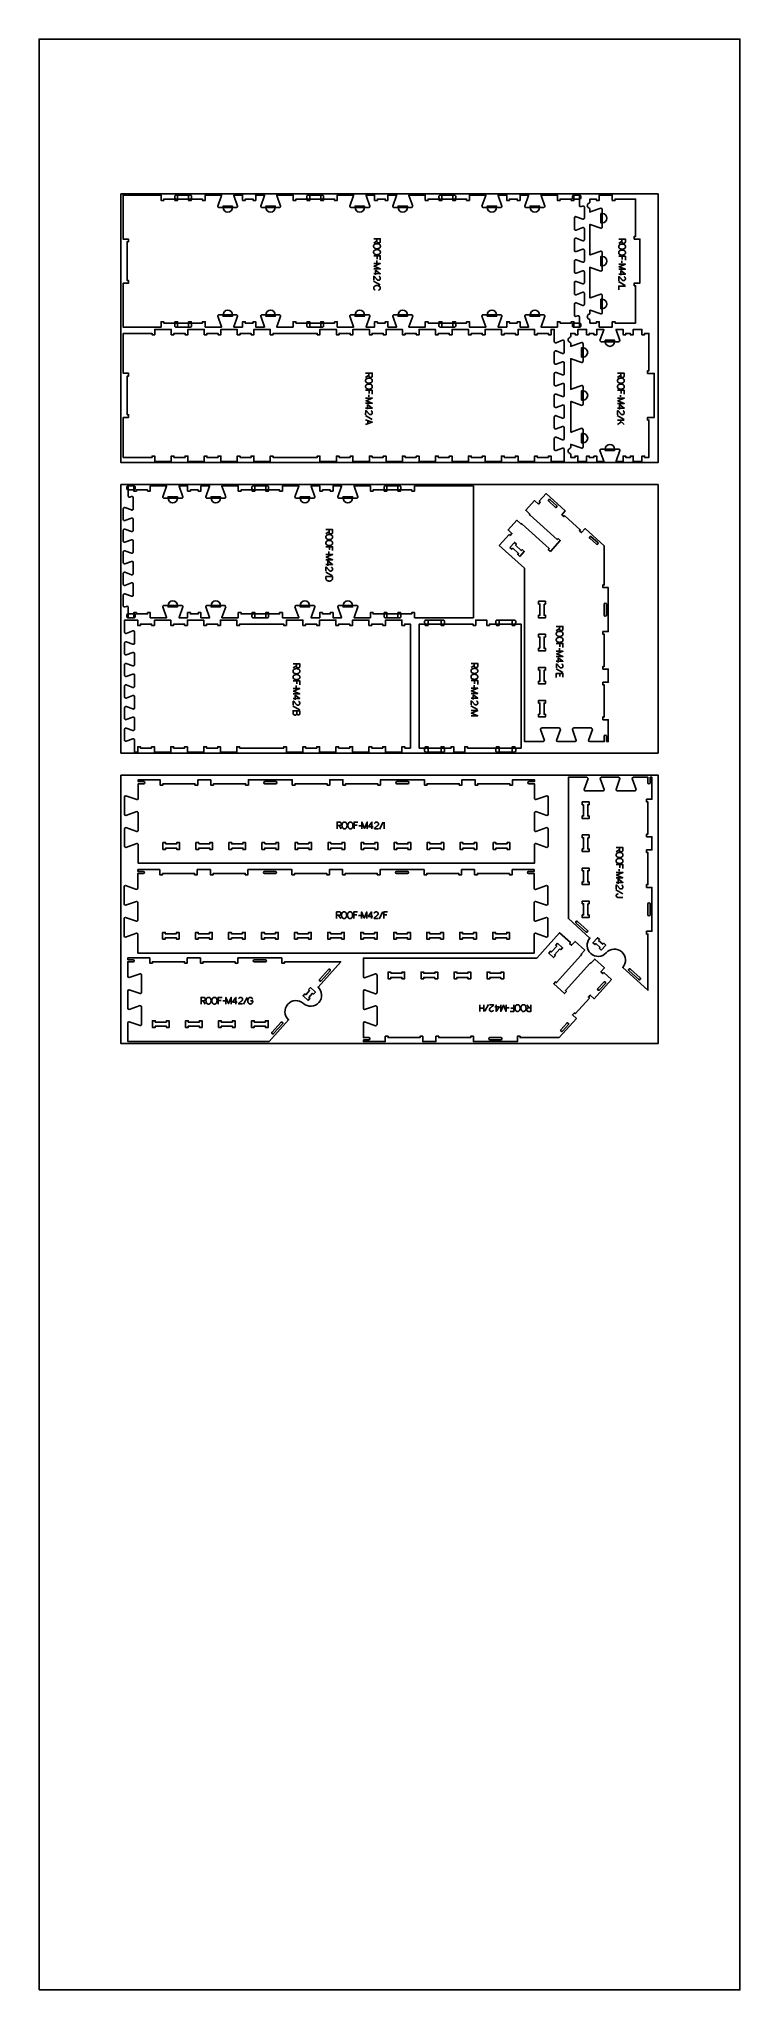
# Model space of a CAD drawing. Extents: x -10701 to -7518, y -84343 to -75479.
import ezdxf

# ---------------------------------------------------------------- set-up
doc = ezdxf.new("R2010")
doc.units = 0
for name, color, linetype in [('0_SHEET_SPRUCEPLY_2440X122', 1, 'CONTINUOUS'), ('1_ANYTOOL_1MMDEEP_LABELS_S', 2, 'CONTINUOUS'), ('3_ANYTOOL_CUTTHROUGH_INSID', 4, 'CONTINUOUS'), ('4_ANYTOOL_CUTTHROUGH_OUTSI', 5, 'CONTINUOUS'), ('5_ANYTOOL_HALF_MILL_9MM_IN', 3, 'CONTINUOUS'), ('DONOTCUT', 18, 'CONTINUOUS')]:
    doc.layers.add(name, color=color, linetype=linetype)

msp = doc.modelspace()

# ---------------------------------------------------------------- linework, layer by layer
at = {"layer": '0_SHEET_SPRUCEPLY_2440X122'}
for points in [[(-10329.7, -76183), (-10329.7, -77403), (-7889.7, -77403), (-7889.7, -76183)], [(-10329.7, -77503), (-10329.7, -78723), (-7889.7, -78723), (-7889.7, -77503)], [(-10329.7, -78823), (-10329.7, -80043), (-7889.7, -80043), (-7889.7, -78823)]]:
    msp.add_lwpolyline(points, close=True, dxfattribs=at)
at = {"layer": '1_ANYTOOL_1MMDEEP_LABELS_S'}
for points in [[(-9167.1, -76395.3), (-9181.6, -76405.8)], [(-9181.5, -76386.3), (-9151.5, -76386.3), (-9151.5, -76397.7), (-9151.5, -76398.2), (-9151.6, -76398.6), (-9151.6, -76398.9), (-9151.6, -76399.1), (-9151.6, -76399.3), (-9151.7, -76399.5), (-9151.7, -76399.8), (-9151.7, -76400), (-9151.8, -76400.2), (-9151.8, -76400.4), (-9151.9, -76400.6), (-9151.9, -76400.8), (-9152, -76401), (-9152, -76401.2), (-9152.1, -76401.3), (-9152.2, -76401.5), (-9152.2, -76401.7), (-9152.3, -76401.9), (-9152.4, -76402), (-9152.5, -76402.2), (-9152.6, -76402.4), (-9152.6, -76402.5), (-9152.7, -76402.7), (-9152.8, -76402.8), (-9152.9, -76403), (-9153, -76403.1), (-9153.2, -76403.3), (-9153.3, -76403.4), (-9153.4, -76403.5), (-9153.5, -76403.6), (-9153.6, -76403.8), (-9153.8, -76403.9), (-9153.9, -76404), (-9154, -76404.1), (-9154.2, -76404.2), (-9154.3, -76404.3), (-9154.5, -76404.4), (-9154.6, -76404.5), (-9154.8, -76404.6), (-9154.9, -76404.7), (-9155.1, -76404.8), (-9155.2, -76404.9), (-9155.4, -76404.9), (-9155.6, -76405), (-9155.8, -76405.1), (-9156, -76405.1), (-9156.1, -76405.2), (-9156.3, -76405.3), (-9156.5, -76405.3), (-9156.7, -76405.4), (-9156.9, -76405.4), (-9157.1, -76405.4), (-9157.3, -76405.5), (-9157.5, -76405.5), (-9157.8, -76405.5), (-9158, -76405.6), (-9158.2, -76405.6), (-9158.4, -76405.6), (-9158.9, -76405.6), (-9159.4, -76405.6), (-9159.6, -76405.6), (-9159.7, -76405.6), (-9159.9, -76405.6), (-9160.1, -76405.6), (-9160.3, -76405.6), (-9160.4, -76405.6), (-9160.6, -76405.6), (-9160.8, -76405.5), (-9160.9, -76405.5), (-9161.1, -76405.5), (-9161.3, -76405.4), (-9161.4, -76405.4), (-9161.6, -76405.3), (-9161.8, -76405.3), (-9161.9, -76405.2), (-9162.1, -76405.2), (-9162.3, -76405.1), (-9162.4, -76405.1), (-9162.6, -76405), (-9162.7, -76404.9), (-9162.9, -76404.9), (-9163.1, -76404.8), (-9163.2, -76404.7), (-9163.4, -76404.6), (-9163.5, -76404.6), (-9163.7, -76404.5), (-9163.8, -76404.4), (-9164, -76404.3), (-9164.1, -76404.2), (-9164.3, -76404.1), (-9164.4, -76404), (-9164.6, -76403.9), (-9164.7, -76403.7), (-9164.9, -76403.6), (-9165, -76403.5), (-9165.1, -76403.4), (-9165.3, -76403.3), (-9165.4, -76403.2), (-9165.5, -76403), (-9165.6, -76402.9), (-9165.7, -76402.8), (-9165.8, -76402.6), (-9165.9, -76402.5), (-9166, -76402.4), (-9166.1, -76402.2), (-9166.2, -76402.1), (-9166.3, -76401.9), (-9166.4, -76401.8), (-9166.4, -76401.6), (-9166.5, -76401.5), (-9166.6, -76401.3), (-9166.6, -76401.2), (-9166.7, -76401), (-9166.7, -76400.8), (-9166.8, -76400.7), (-9166.8, -76400.5), (-9166.9, -76400.3), (-9166.9, -76400.2), (-9166.9, -76400), (-9167, -76399.8), (-9167, -76399.6), (-9167, -76399.5), (-9167, -76399.3), (-9167.1, -76397.3), (-9167.1, -76395.3), (-9167.1, -76386.4)], [(-8053.9, -76397.1), (-8068.4, -76407.6)], [(-8068.3, -76388.1), (-8038.3, -76388.1), (-8038.3, -76399.5), (-8038.3, -76400), (-8038.4, -76400.5), (-8038.4, -76400.7), (-8038.4, -76400.9), (-8038.4, -76401.1), (-8038.4, -76401.4), (-8038.5, -76401.6), (-8038.5, -76401.8), (-8038.6, -76402), (-8038.6, -76402.2), (-8038.6, -76402.4), (-8038.7, -76402.6), (-8038.8, -76402.8), (-8038.8, -76403), (-8038.9, -76403.2), (-8038.9, -76403.3), (-8039, -76403.5), (-8039.1, -76403.7), (-8039.2, -76403.9), (-8039.3, -76404), (-8039.3, -76404.2), (-8039.4, -76404.3), (-8039.5, -76404.5), (-8039.6, -76404.6), (-8039.7, -76404.8), (-8039.8, -76404.9), (-8039.9, -76405.1), (-8040, -76405.2), (-8040.2, -76405.3), (-8040.3, -76405.5), (-8040.4, -76405.6), (-8040.5, -76405.7), (-8040.7, -76405.8), (-8040.8, -76405.9), (-8040.9, -76406), (-8041.1, -76406.1), (-8041.2, -76406.2), (-8041.4, -76406.3), (-8041.5, -76406.4), (-8041.7, -76406.5), (-8041.9, -76406.6), (-8042, -76406.7), (-8042.2, -76406.8), (-8042.4, -76406.8), (-8042.6, -76406.9), (-8042.7, -76407), (-8042.9, -76407), (-8043.1, -76407.1), (-8043.3, -76407.1), (-8043.5, -76407.2), (-8043.7, -76407.2), (-8043.9, -76407.3), (-8044.1, -76407.3), (-8044.3, -76407.3), (-8044.5, -76407.4), (-8044.8, -76407.4), (-8045, -76407.4), (-8045.2, -76407.4), (-8045.7, -76407.4), (-8046.2, -76407.5), (-8046.3, -76407.5), (-8046.5, -76407.4), (-8046.7, -76407.4), (-8046.9, -76407.4), (-8047, -76407.4), (-8047.2, -76407.4), (-8047.4, -76407.4), (-8047.6, -76407.3), (-8047.7, -76407.3), (-8047.9, -76407.3), (-8048.1, -76407.2), (-8048.2, -76407.2), (-8048.4, -76407.2), (-8048.6, -76407.1), (-8048.7, -76407.1), (-8048.9, -76407), (-8049, -76407), (-8049.2, -76406.9), (-8049.4, -76406.8), (-8049.5, -76406.8), (-8049.7, -76406.7), (-8049.8, -76406.6), (-8050, -76406.5), (-8050.1, -76406.5), (-8050.3, -76406.4), (-8050.5, -76406.3), (-8050.6, -76406.2), (-8050.8, -76406.1), (-8050.9, -76406), (-8051.1, -76405.9), (-8051.2, -76405.8), (-8051.4, -76405.7), (-8051.5, -76405.6), (-8051.6, -76405.5), (-8051.8, -76405.3), (-8051.9, -76405.2), (-8052, -76405.1), (-8052.2, -76405), (-8052.3, -76404.8), (-8052.4, -76404.7), (-8052.5, -76404.6), (-8052.6, -76404.4), (-8052.7, -76404.3), (-8052.8, -76404.2), (-8052.9, -76404), (-8053, -76403.9), (-8053.1, -76403.7), (-8053.1, -76403.6), (-8053.2, -76403.4), (-8053.3, -76403.3), (-8053.4, -76403.1), (-8053.4, -76403), (-8053.5, -76402.8), (-8053.5, -76402.7), (-8053.6, -76402.5), (-8053.6, -76402.3), (-8053.7, -76402.2), (-8053.7, -76402), (-8053.7, -76401.8), (-8053.7, -76401.6), (-8053.8, -76401.5), (-8053.8, -76401.3), (-8053.8, -76401.1), (-8053.9, -76399.2), (-8053.9, -76397.1), (-8053.9, -76388.2)], [(-9151.5, -76481.6), (-9151.5, -76463.9), (-9181.5, -76463.9)], [(-9167.7, -76494.2), (-9167.7, -76485.4)], [(-9165.5, -76478.4), (-9165.5, -76463.9)], [(-8038.3, -76483.4), (-8038.3, -76465.7), (-8068.3, -76465.7)], [(-8054.4, -76496), (-8054.5, -76487.3)], [(-8052.3, -76480.2), (-8052.3, -76465.7)], [(-9152, -76596.4), (-9182.8, -76579.2)], [(-9181.5, -76499.4), (-9151.5, -76499.4), (-9179.9, -76511.4), (-9151.7, -76523.4), (-9181.5, -76523.4)], [(-9181.5, -76544.9), (-9151.5, -76545), (-9172.9, -76528.9)], [(-9181.5, -76575.1), (-9181.5, -76556.8), (-9181, -76557), (-9180.8, -76557.1), (-9180.6, -76557.1), (-9180.3, -76557.2), (-9180.1, -76557.3), (-9179.9, -76557.4), (-9179.7, -76557.5), (-9179.5, -76557.6), (-9179.3, -76557.7), (-9179.1, -76557.8), (-9178.9, -76557.9), (-9178.7, -76558), (-9178.5, -76558.2), (-9178.3, -76558.3), (-9178.1, -76558.4), (-9177.9, -76558.5), (-9177.7, -76558.7), (-9177.5, -76558.8), (-9177.3, -76558.9), (-9177.1, -76559.1), (-9177, -76559.2), (-9176.8, -76559.4), (-9176.6, -76559.5), (-9176.4, -76559.7), (-9176.3, -76559.9), (-9176.1, -76560), (-9175.9, -76560.2), (-9175.8, -76560.4), (-9175.6, -76560.5), (-9175.3, -76560.9), (-9174.1, -76562.4), (-9172.9, -76563.9), (-9171.7, -76565.4), (-9170.6, -76566.9), (-9170.1, -76567.6), (-9169.5, -76568.4), (-9168.9, -76569.1), (-9168.3, -76569.8), (-9167.7, -76570.4), (-9167.1, -76571.1), (-9166.5, -76571.7), (-9165.9, -76572.3), (-9165.7, -76572.5), (-9165.6, -76572.6), (-9165.4, -76572.7), (-9165.3, -76572.9), (-9165.1, -76573), (-9164.9, -76573.1), (-9164.8, -76573.2), (-9164.6, -76573.3), (-9164.4, -76573.5), (-9164.2, -76573.6), (-9164.1, -76573.7), (-9163.9, -76573.7), (-9163.7, -76573.8), (-9163.5, -76573.9), (-9163.3, -76574), (-9163.1, -76574.1), (-9162.9, -76574.2), (-9162.7, -76574.2), (-9162.5, -76574.3), (-9162.3, -76574.3), (-9162.1, -76574.4), (-9161.9, -76574.4), (-9161.7, -76574.5), (-9161.5, -76574.5), (-9161.3, -76574.6), (-9161.1, -76574.6), (-9160.9, -76574.6), (-9160.7, -76574.6), (-9160.4, -76574.6), (-9160.2, -76574.7), (-9160, -76574.7), (-9159.8, -76574.7), (-9159.5, -76574.7), (-9159.3, -76574.7), (-9159, -76574.6), (-9158.8, -76574.6), (-9158.6, -76574.6), (-9158.3, -76574.6), (-9158.1, -76574.5), (-9157.9, -76574.5), (-9157.7, -76574.5), (-9157.4, -76574.4), (-9157.2, -76574.4), (-9157, -76574.3), (-9156.8, -76574.3), (-9156.6, -76574.2), (-9156.4, -76574.1), (-9156.2, -76574), (-9156, -76574), (-9155.8, -76573.9), (-9155.7, -76573.8), (-9155.5, -76573.7), (-9155.3, -76573.6), (-9155.1, -76573.5), (-9155, -76573.4), (-9154.8, -76573.2), (-9154.7, -76573.1), (-9154.5, -76573), (-9154.3, -76572.9), (-9154.2, -76572.7), (-9154.1, -76572.6), (-9153.9, -76572.4), (-9153.8, -76572.3), (-9153.6, -76572.1), (-9153.5, -76572), (-9153.4, -76571.8), (-9153.3, -76571.7), (-9153.1, -76571.5), (-9153, -76571.3), (-9152.9, -76571.1), (-9152.8, -76571), (-9152.7, -76570.8), (-9152.6, -76570.6), (-9152.5, -76570.4), (-9152.4, -76570.2), (-9152.4, -76570.1), (-9152.3, -76569.9), (-9152.2, -76569.7), (-9152.1, -76569.5), (-9152.1, -76569.3), (-9152, -76569.1), (-9151.9, -76568.9), (-9151.9, -76568.7), (-9151.8, -76568.5), (-9151.8, -76568.2), (-9151.7, -76568), (-9151.7, -76567.8), (-9151.7, -76567.6), (-9151.6, -76567.4), (-9151.6, -76567.2), (-9151.6, -76566.9), (-9151.6, -76566.7), (-9151.6, -76566.5), (-9151.5, -76566.2), (-9151.5, -76565.8), (-9151.5, -76565.4), (-9151.6, -76565), (-9151.6, -76564.7), (-9151.6, -76564.3), (-9151.7, -76564), (-9151.7, -76563.7), (-9151.8, -76563.3), (-9151.9, -76563), (-9151.9, -76562.7), (-9152, -76562.5), (-9152, -76562.4), (-9152.1, -76562.2), (-9152.1, -76562.1), (-9152.2, -76561.9), (-9152.3, -76561.8), (-9152.3, -76561.6), (-9152.4, -76561.5), (-9152.4, -76561.4), (-9152.5, -76561.2), (-9152.6, -76561.1), (-9152.7, -76560.9), (-9152.7, -76560.8), (-9152.8, -76560.7), (-9152.9, -76560.5), (-9153, -76560.4), (-9153.1, -76560.3), (-9153.2, -76560.2), (-9153.2, -76560), (-9153.3, -76559.9), (-9153.4, -76559.8), (-9153.5, -76559.7), (-9153.6, -76559.5), (-9153.7, -76559.4), (-9153.8, -76559.3), (-9154, -76559.2), (-9154.1, -76559.1), (-9154.2, -76559), (-9154.3, -76558.9), (-9154.4, -76558.8), (-9154.5, -76558.7), (-9154.7, -76558.6), (-9154.9, -76558.4), (-9155.2, -76558.2), (-9155.4, -76558), (-9155.7, -76557.8), (-9156, -76557.6), (-9156.3, -76557.4), (-9156.6, -76557.3)], [(-9172.9, -76528.9), (-9172.9, -76550.7)], [(-8038.8, -76598.2), (-8069.6, -76581)], [(-8068.3, -76501.2), (-8038.3, -76501.2), (-8066.7, -76513.2), (-8038.5, -76525.2), (-8068.3, -76525.2)], [(-8068.3, -76546.7), (-8038.3, -76546.8), (-8059.7, -76530.8)], [(-8068.3, -76577), (-8068.2, -76558.7), (-8067.8, -76558.8), (-8067.6, -76558.9), (-8067.3, -76559), (-8067.1, -76559), (-8066.9, -76559.1), (-8066.7, -76559.2), (-8066.5, -76559.3), (-8066.3, -76559.4), (-8066.1, -76559.5), (-8065.9, -76559.6), (-8065.6, -76559.7), (-8065.4, -76559.9), (-8065.2, -76560), (-8065.1, -76560.1), (-8064.9, -76560.2), (-8064.7, -76560.4), (-8064.5, -76560.5), (-8064.3, -76560.6), (-8064.1, -76560.8), (-8063.9, -76560.9), (-8063.7, -76561), (-8063.6, -76561.2), (-8063.4, -76561.4), (-8063.2, -76561.5), (-8063.1, -76561.7), (-8062.9, -76561.8), (-8062.7, -76562), (-8062.6, -76562.2), (-8062.4, -76562.3), (-8062.1, -76562.7), (-8060.9, -76564.2), (-8059.7, -76565.7), (-8058.5, -76567.2), (-8057.4, -76568.7), (-8056.8, -76569.5), (-8056.3, -76570.2), (-8055.7, -76570.9), (-8055.1, -76571.6), (-8054.5, -76572.3), (-8053.9, -76572.9), (-8053.3, -76573.5), (-8052.7, -76574.1), (-8052.5, -76574.3), (-8052.4, -76574.4), (-8052.2, -76574.5), (-8052, -76574.7), (-8051.9, -76574.8), (-8051.7, -76574.9), (-8051.5, -76575), (-8051.4, -76575.2), (-8051.2, -76575.3), (-8051, -76575.4), (-8050.8, -76575.5), (-8050.7, -76575.6), (-8050.5, -76575.7), (-8050.3, -76575.7), (-8050.1, -76575.8), (-8049.9, -76575.9), (-8049.7, -76576), (-8049.5, -76576), (-8049.3, -76576.1), (-8049.1, -76576.2), (-8048.9, -76576.2), (-8048.7, -76576.3), (-8048.5, -76576.3), (-8048.3, -76576.3), (-8048.1, -76576.4), (-8047.9, -76576.4), (-8047.7, -76576.4), (-8047.4, -76576.4), (-8047.2, -76576.5), (-8047, -76576.5), (-8046.8, -76576.5), (-8046.6, -76576.5), (-8046.3, -76576.5), (-8046.1, -76576.5), (-8045.8, -76576.5), (-8045.6, -76576.4), (-8045.3, -76576.4), (-8045.1, -76576.4), (-8044.9, -76576.4), (-8044.7, -76576.3), (-8044.4, -76576.3), (-8044.2, -76576.2), (-8044, -76576.2), (-8043.8, -76576.1), (-8043.6, -76576.1), (-8043.4, -76576), (-8043.2, -76575.9), (-8043, -76575.9), (-8042.8, -76575.8), (-8042.6, -76575.7), (-8042.4, -76575.6), (-8042.3, -76575.5), (-8042.1, -76575.4), (-8041.9, -76575.3), (-8041.8, -76575.2), (-8041.6, -76575.1), (-8041.4, -76574.9), (-8041.3, -76574.8), (-8041.1, -76574.7), (-8041, -76574.5), (-8040.8, -76574.4), (-8040.7, -76574.3), (-8040.6, -76574.1), (-8040.4, -76574), (-8040.3, -76573.8), (-8040.2, -76573.6), (-8040.1, -76573.5), (-8039.9, -76573.3), (-8039.8, -76573.1), (-8039.7, -76573), (-8039.6, -76572.8), (-8039.5, -76572.6), (-8039.4, -76572.4), (-8039.3, -76572.2), (-8039.2, -76572.1), (-8039.1, -76571.9), (-8039.1, -76571.7), (-8039, -76571.5), (-8038.9, -76571.3), (-8038.9, -76571.1), (-8038.8, -76570.9), (-8038.7, -76570.7), (-8038.7, -76570.5), (-8038.6, -76570.3), (-8038.6, -76570.1), (-8038.5, -76569.9), (-8038.5, -76569.6), (-8038.5, -76569.4), (-8038.4, -76569.2), (-8038.4, -76569), (-8038.4, -76568.7), (-8038.4, -76568.5), (-8038.3, -76568.3), (-8038.3, -76568), (-8038.3, -76567.6), (-8038.3, -76567.2), (-8038.3, -76566.8), (-8038.4, -76566.5), (-8038.4, -76566.1), (-8038.5, -76565.8), (-8038.5, -76565.5), (-8038.6, -76565.1), (-8038.6, -76564.8), (-8038.7, -76564.5), (-8038.8, -76564.4), (-8038.8, -76564.2), (-8038.9, -76564), (-8038.9, -76563.9), (-8039, -76563.8), (-8039, -76563.6), (-8039.1, -76563.5), (-8039.2, -76563.3), (-8039.2, -76563.2), (-8039.3, -76563), (-8039.4, -76562.9), (-8039.4, -76562.8), (-8039.5, -76562.6), (-8039.6, -76562.5), (-8039.7, -76562.4), (-8039.8, -76562.2), (-8039.9, -76562.1), (-8039.9, -76562), (-8040, -76561.8), (-8040.1, -76561.7), (-8040.2, -76561.6), (-8040.3, -76561.5), (-8040.4, -76561.4), (-8040.5, -76561.2), (-8040.6, -76561.1), (-8040.7, -76561), (-8040.8, -76560.9), (-8041, -76560.8), (-8041.1, -76560.7), (-8041.2, -76560.6), (-8041.3, -76560.5), (-8041.4, -76560.4), (-8041.7, -76560.2), (-8042, -76560), (-8042.2, -76559.8), (-8042.5, -76559.6), (-8042.8, -76559.4), (-8043.1, -76559.2), (-8043.4, -76559.1)], [(-8059.7, -76530.8), (-8059.7, -76552.5)], [(-9159, -76620), (-9158.6, -76619.8), (-9158.2, -76619.6), (-9157.9, -76619.5), (-9157.5, -76619.3), (-9157.1, -76619.1), (-9156.8, -76618.9), (-9156.4, -76618.6), (-9156.1, -76618.4), (-9155.7, -76618.2), (-9155.4, -76617.9), (-9155.1, -76617.7), (-9154.8, -76617.4), (-9154.5, -76617.1), (-9154.2, -76616.8), (-9153.9, -76616.5), (-9153.7, -76616.2), (-9153.5, -76616.1), (-9153.4, -76615.9), (-9153.3, -76615.7), (-9153.2, -76615.6), (-9153.1, -76615.4), (-9152.9, -76615.2), (-9152.8, -76615.1), (-9152.7, -76614.9), (-9152.6, -76614.7), (-9152.5, -76614.5), (-9152.5, -76614.4), (-9152.4, -76614.2), (-9152.3, -76614), (-9152.2, -76613.8), (-9152.1, -76613.6), (-9152.1, -76613.4), (-9152, -76613.2), (-9151.9, -76613.1), (-9151.9, -76612.9), (-9151.8, -76612.7), (-9151.8, -76612.5), (-9151.7, -76612.3), (-9151.7, -76612.1), (-9151.7, -76611.8), (-9151.6, -76611.6), (-9151.6, -76611.4), (-9151.6, -76611.2), (-9151.6, -76611), (-9151.6, -76610.8), (-9151.5, -76610.6), (-9151.5, -76610.3), (-9151.5, -76610.1), (-9151.5, -76609.8), (-9151.6, -76609.4), (-9151.6, -76609.1), (-9151.6, -76608.8), (-9151.7, -76608.5), (-9151.7, -76608.1), (-9151.8, -76607.8), (-9151.8, -76607.5), (-9151.9, -76607.2), (-9152, -76606.9), (-9152.1, -76606.6), (-9152.2, -76606.3), (-9152.3, -76606.1), (-9152.4, -76605.9), (-9152.4, -76605.8), (-9152.5, -76605.7), (-9152.6, -76605.5), (-9152.6, -76605.4), (-9152.7, -76605.3), (-9152.8, -76605.1), (-9152.9, -76605), (-9152.9, -76604.9), (-9153, -76604.8), (-9153.1, -76604.6), (-9153.2, -76604.5), (-9153.3, -76604.4), (-9153.4, -76604.3), (-9153.6, -76604), (-9153.8, -76603.8), (-9154, -76603.6), (-9154.2, -76603.3), (-9154.4, -76603.1), (-9154.6, -76602.9), (-9154.9, -76602.7), (-9155.1, -76602.5), (-9155.4, -76602.3), (-9155.7, -76602.1), (-9155.9, -76602), (-9156.2, -76601.8), (-9156.8, -76601.4), (-9157.4, -76601.1), (-9158, -76600.8), (-9158.6, -76600.5), (-9159.3, -76600.3), (-9159.9, -76600.1), (-9160.5, -76599.9), (-9161.2, -76599.7), (-9161.8, -76599.5), (-9162.5, -76599.4), (-9163.1, -76599.2), (-9163.8, -76599.1), (-9164.5, -76599.1), (-9165.2, -76599), (-9165.8, -76599), (-9166.5, -76599), (-9167.2, -76599), (-9167.9, -76599), (-9168.6, -76599.1), (-9169.3, -76599.1), (-9170, -76599.2), (-9170.6, -76599.4), (-9171.3, -76599.5), (-9171.6, -76599.6), (-9171.9, -76599.7), (-9172.2, -76599.8), (-9172.6, -76599.9), (-9172.9, -76600), (-9173.2, -76600.1), (-9173.5, -76600.2), (-9173.8, -76600.3), (-9174.4, -76600.6), (-9175.1, -76600.9), (-9175.7, -76601.2), (-9176.3, -76601.5), (-9176.8, -76601.8), (-9177.1, -76602), (-9177.4, -76602.2), (-9177.7, -76602.4), (-9177.9, -76602.6), (-9178.2, -76602.8), (-9178.4, -76603), (-9178.7, -76603.2), (-9178.9, -76603.4), (-9179.1, -76603.7), (-9179.3, -76603.9), (-9179.5, -76604.1), (-9179.6, -76604.2), (-9179.7, -76604.4), (-9179.8, -76604.5), (-9179.9, -76604.6), (-9180, -76604.7), (-9180.1, -76604.9), (-9180.1, -76605), (-9180.2, -76605.1), (-9180.3, -76605.3), (-9180.4, -76605.4), (-9180.4, -76605.5), (-9180.5, -76605.7), (-9180.6, -76606), (-9180.8, -76606.2), (-9180.9, -76606.5), (-9181, -76606.8), (-9181.1, -76607.1), (-9181.2, -76607.4), (-9181.2, -76607.7), (-9181.3, -76608.1), (-9181.4, -76608.4), (-9181.4, -76608.7), (-9181.5, -76609.1), (-9181.5, -76609.4), (-9181.5, -76609.7), (-9181.5, -76610.1), (-9181.5, -76610.5), (-9181.5, -76610.8), (-9181.5, -76611.2), (-9181.5, -76611.4), (-9181.5, -76611.6), (-9181.5, -76611.8), (-9181.4, -76611.9), (-9181.4, -76612.1), (-9181.4, -76612.3), (-9181.3, -76612.5), (-9181.3, -76612.6), (-9181.3, -76612.8), (-9181.2, -76613), (-9181.2, -76613.1), (-9181.1, -76613.3), (-9181.1, -76613.5), (-9181, -76613.6), (-9181, -76613.8), (-9180.9, -76613.9), (-9180.8, -76614.1), (-9180.8, -76614.3), (-9180.7, -76614.4), (-9180.6, -76614.6), (-9180.5, -76614.7), (-9180.5, -76614.8), (-9180.4, -76615), (-9180.3, -76615.1), (-9180.2, -76615.3), (-9180.1, -76615.4), (-9180, -76615.5), (-9179.9, -76615.7), (-9179.7, -76615.9), (-9179.5, -76616.2), (-9179.3, -76616.5), (-9179, -76616.7), (-9178.8, -76617), (-9178.6, -76617.2), (-9178.3, -76617.4), (-9178, -76617.7), (-9177.8, -76617.9), (-9177.5, -76618.1), (-9177.2, -76618.3), (-9176.9, -76618.5), (-9176.6, -76618.7), (-9176.3, -76618.9), (-9176, -76619.1), (-9175.7, -76619.3)], [(-8038.3, -76601.6), (-8068.3, -76601.6), (-8068.3, -76618.7)], [(-9203.6, -77005.9), (-9218.1, -77016.4)], [(-9218, -76996.9), (-9188, -76996.9), (-9188, -77008.3), (-9188, -77008.8), (-9188.1, -77009.2), (-9188.1, -77009.5), (-9188.1, -77009.7), (-9188.1, -77009.9), (-9188.1, -77010.1), (-9188.2, -77010.4), (-9188.2, -77010.6), (-9188.3, -77010.8), (-9188.3, -77011), (-9188.3, -77011.2), (-9188.4, -77011.4), (-9188.5, -77011.6), (-9188.5, -77011.8), (-9188.6, -77011.9), (-9188.6, -77012.1), (-9188.7, -77012.3), (-9188.8, -77012.5), (-9188.9, -77012.6), (-9188.9, -77012.8), (-9189, -77013), (-9189.1, -77013.1), (-9189.2, -77013.3), (-9189.3, -77013.4), (-9189.4, -77013.6), (-9189.5, -77013.7), (-9189.6, -77013.9), (-9189.7, -77014), (-9189.9, -77014.1), (-9190, -77014.3), (-9190.1, -77014.4), (-9190.2, -77014.5), (-9190.4, -77014.6), (-9190.5, -77014.7), (-9190.6, -77014.8), (-9190.8, -77014.9), (-9190.9, -77015), (-9191.1, -77015.1), (-9191.2, -77015.2), (-9191.4, -77015.3), (-9191.6, -77015.4), (-9191.7, -77015.5), (-9191.9, -77015.5), (-9192.1, -77015.6), (-9192.3, -77015.7), (-9192.4, -77015.7), (-9192.6, -77015.8), (-9192.8, -77015.9), (-9193, -77015.9), (-9193.2, -77016), (-9193.4, -77016), (-9193.6, -77016.1), (-9193.8, -77016.1), (-9194, -77016.1), (-9194.2, -77016.2), (-9194.5, -77016.2), (-9194.7, -77016.2), (-9194.9, -77016.2), (-9195.4, -77016.2), (-9195.9, -77016.2), (-9196, -77016.2), (-9196.2, -77016.2), (-9196.4, -77016.2), (-9196.6, -77016.2), (-9196.7, -77016.2), (-9196.9, -77016.2), (-9197.1, -77016.2), (-9197.2, -77016.1), (-9197.4, -77016.1), (-9197.6, -77016.1), (-9197.8, -77016), (-9197.9, -77016), (-9198.1, -77016), (-9198.2, -77015.9), (-9198.4, -77015.9), (-9198.6, -77015.8), (-9198.7, -77015.7), (-9198.9, -77015.7), (-9199.1, -77015.6), (-9199.2, -77015.6), (-9199.4, -77015.5), (-9199.5, -77015.4), (-9199.7, -77015.3), (-9199.8, -77015.2), (-9200, -77015.2), (-9200.1, -77015.1), (-9200.3, -77015), (-9200.5, -77014.9), (-9200.6, -77014.8), (-9200.8, -77014.7), (-9200.9, -77014.6), (-9201.1, -77014.5), (-9201.2, -77014.4), (-9201.3, -77014.2), (-9201.5, -77014.1), (-9201.6, -77014), (-9201.7, -77013.9), (-9201.9, -77013.8), (-9202, -77013.6), (-9202.1, -77013.5), (-9202.2, -77013.4), (-9202.3, -77013.2), (-9202.4, -77013.1), (-9202.5, -77013), (-9202.6, -77012.8), (-9202.7, -77012.7), (-9202.8, -77012.5), (-9202.8, -77012.4), (-9202.9, -77012.2), (-9203, -77012.1), (-9203, -77011.9), (-9203.1, -77011.8), (-9203.2, -77011.6), (-9203.2, -77011.4), (-9203.3, -77011.3), (-9203.3, -77011.1), (-9203.3, -77010.9), (-9203.4, -77010.8), (-9203.4, -77010.6), (-9203.4, -77010.4), (-9203.5, -77010.2), (-9203.5, -77010.1), (-9203.5, -77009.9), (-9203.6, -77008), (-9203.6, -77005.9), (-9203.6, -76997)], [(-8073.8, -76997.2), (-8043.8, -76997.2), (-8043.8, -77008.6), (-8043.8, -77009.1), (-8043.8, -77009.5), (-8043.8, -77009.8), (-8043.9, -77010), (-8043.9, -77010.2), (-8043.9, -77010.4), (-8044, -77010.6), (-8044, -77010.9), (-8044, -77011.1), (-8044.1, -77011.3), (-8044.1, -77011.5), (-8044.2, -77011.7), (-8044.2, -77011.9), (-8044.3, -77012.1), (-8044.3, -77012.2), (-8044.4, -77012.4), (-8044.5, -77012.6), (-8044.6, -77012.8), (-8044.6, -77012.9), (-8044.7, -77013.1), (-8044.8, -77013.3), (-8044.9, -77013.4), (-8045, -77013.6), (-8045.1, -77013.7), (-8045.2, -77013.9), (-8045.3, -77014), (-8045.4, -77014.2), (-8045.5, -77014.3), (-8045.6, -77014.4), (-8045.8, -77014.5), (-8045.9, -77014.7), (-8046, -77014.8), (-8046.1, -77014.9), (-8046.3, -77015), (-8046.4, -77015.1), (-8046.6, -77015.2), (-8046.7, -77015.3), (-8046.9, -77015.4), (-8047, -77015.5), (-8047.2, -77015.6), (-8047.3, -77015.7), (-8047.5, -77015.8), (-8047.7, -77015.8), (-8047.8, -77015.9), (-8048, -77016), (-8048.2, -77016), (-8048.4, -77016.1), (-8048.6, -77016.2), (-8048.8, -77016.2), (-8049, -77016.3), (-8049.2, -77016.3), (-8049.4, -77016.3), (-8049.6, -77016.4), (-8049.8, -77016.4), (-8050, -77016.4), (-8050.2, -77016.5), (-8050.5, -77016.5), (-8050.7, -77016.5), (-8051.2, -77016.5), (-8051.6, -77016.5), (-8051.8, -77016.5), (-8052, -77016.5), (-8052.2, -77016.5), (-8052.3, -77016.5), (-8052.5, -77016.5), (-8052.7, -77016.5), (-8052.9, -77016.4), (-8053, -77016.4), (-8053.2, -77016.4), (-8053.4, -77016.4), (-8053.5, -77016.3), (-8053.7, -77016.3), (-8053.9, -77016.2), (-8054, -77016.2), (-8054.2, -77016.1), (-8054.3, -77016.1), (-8054.5, -77016), (-8054.7, -77016), (-8054.8, -77015.9), (-8055, -77015.8), (-8055.1, -77015.8), (-8055.3, -77015.7), (-8055.5, -77015.6), (-8055.6, -77015.5), (-8055.8, -77015.4), (-8055.9, -77015.4), (-8056.1, -77015.3), (-8056.2, -77015.2), (-8056.4, -77015.1), (-8056.5, -77015), (-8056.7, -77014.9), (-8056.8, -77014.8), (-8057, -77014.6), (-8057.1, -77014.5), (-8057.2, -77014.4), (-8057.4, -77014.3), (-8057.5, -77014.2), (-8057.6, -77014), (-8057.7, -77013.9), (-8057.9, -77013.8), (-8058, -77013.7), (-8058.1, -77013.5), (-8058.2, -77013.4), (-8058.3, -77013.3), (-8058.4, -77013.1), (-8058.5, -77013), (-8058.5, -77012.8), (-8058.6, -77012.7), (-8058.7, -77012.5), (-8058.8, -77012.4), (-8058.8, -77012.2), (-8058.9, -77012.1), (-8058.9, -77011.9), (-8059, -77011.7), (-8059, -77011.6), (-8059.1, -77011.4), (-8059.1, -77011.2), (-8059.2, -77011.1), (-8059.2, -77010.9), (-8059.2, -77010.7), (-8059.2, -77010.5), (-8059.2, -77010.3), (-8059.3, -77010.2), (-8059.3, -77008.2), (-8059.4, -77006.2), (-8059.4, -76997.2)], [(-8059.4, -77006.2), (-8073.8, -77016.7)], [(-9188, -77092.2), (-9188, -77074.5), (-9218, -77074.5)], [(-9218, -77110), (-9188, -77110), (-9216.4, -77122), (-9188.2, -77134), (-9218, -77134)], [(-9204.1, -77104.8), (-9204.2, -77096)], [(-9202, -77089), (-9202, -77074.5)], [(-8043.8, -77092.5), (-8043.8, -77074.8), (-8073.8, -77074.8)], [(-8073.8, -77110.3), (-8043.8, -77110.3), (-8072.2, -77122.3), (-8043.9, -77134.3), (-8073.8, -77134.3)], [(-8059.9, -77105.1), (-8060, -77096.3)], [(-8057.8, -77089.3), (-8057.8, -77074.8)], [(-9188.5, -77207), (-9219.3, -77189.8)], [(-9218, -77155.5), (-9188, -77155.6), (-9209.4, -77139.5)], [(-9218, -77185.7), (-9217.9, -77167.4), (-9217.5, -77167.6), (-9217.3, -77167.7), (-9217, -77167.8), (-9216.8, -77167.8), (-9216.6, -77167.9), (-9216.4, -77168), (-9216.2, -77168.1), (-9216, -77168.2), (-9215.8, -77168.3), (-9215.5, -77168.4), (-9215.3, -77168.5), (-9215.1, -77168.7), (-9214.9, -77168.8), (-9214.7, -77168.9), (-9214.6, -77169), (-9214.4, -77169.1), (-9214.2, -77169.3), (-9214, -77169.4), (-9213.8, -77169.6), (-9213.6, -77169.7), (-9213.4, -77169.8), (-9213.3, -77170), (-9213.1, -77170.1), (-9212.9, -77170.3), (-9212.8, -77170.5), (-9212.6, -77170.6), (-9212.4, -77170.8), (-9212.3, -77171), (-9212.1, -77171.1), (-9211.8, -77171.5), (-9210.6, -77173), (-9209.4, -77174.5), (-9208.2, -77176), (-9207.1, -77177.5), (-9206.5, -77178.3), (-9206, -77179), (-9205.4, -77179.7), (-9204.8, -77180.4), (-9204.2, -77181.1), (-9203.6, -77181.7), (-9203, -77182.3), (-9202.4, -77182.9), (-9202.2, -77183.1), (-9202.1, -77183.2), (-9201.9, -77183.3), (-9201.7, -77183.5), (-9201.6, -77183.6), (-9201.4, -77183.7), (-9201.2, -77183.8), (-9201.1, -77184), (-9200.9, -77184.1), (-9200.7, -77184.2), (-9200.5, -77184.3), (-9200.4, -77184.4), (-9200.2, -77184.4), (-9200, -77184.5), (-9199.8, -77184.6), (-9199.6, -77184.7), (-9199.4, -77184.8), (-9199.2, -77184.8), (-9199, -77184.9), (-9198.8, -77184.9), (-9198.6, -77185), (-9198.4, -77185), (-9198.2, -77185.1), (-9198, -77185.1), (-9197.8, -77185.2), (-9197.6, -77185.2), (-9197.4, -77185.2), (-9197.1, -77185.2), (-9196.9, -77185.3), (-9196.7, -77185.3), (-9196.5, -77185.3), (-9196.3, -77185.3), (-9196, -77185.3), (-9195.8, -77185.3), (-9195.5, -77185.3), (-9195.3, -77185.2), (-9195, -77185.2), (-9194.8, -77185.2), (-9194.6, -77185.2), (-9194.4, -77185.1), (-9194.1, -77185.1), (-9193.9, -77185), (-9193.7, -77185), (-9193.5, -77184.9), (-9193.3, -77184.9), (-9193.1, -77184.8), (-9192.9, -77184.7), (-9192.7, -77184.6), (-9192.5, -77184.6), (-9192.3, -77184.5), (-9192.1, -77184.4), (-9192, -77184.3), (-9191.8, -77184.2), (-9191.6, -77184.1), (-9191.5, -77184), (-9191.3, -77183.9), (-9191.1, -77183.7), (-9191, -77183.6), (-9190.8, -77183.5), (-9190.7, -77183.3), (-9190.5, -77183.2), (-9190.4, -77183.1), (-9190.3, -77182.9), (-9190.1, -77182.7), (-9190, -77182.6), (-9189.9, -77182.4), (-9189.7, -77182.3), (-9189.6, -77182.1), (-9189.5, -77181.9), (-9189.4, -77181.8), (-9189.3, -77181.6), (-9189.2, -77181.4), (-9189.1, -77181.2), (-9189, -77181), (-9188.9, -77180.9), (-9188.8, -77180.7), (-9188.8, -77180.5), (-9188.7, -77180.3), (-9188.6, -77180.1), (-9188.5, -77179.9), (-9188.5, -77179.7), (-9188.4, -77179.5), (-9188.4, -77179.3), (-9188.3, -77179.1), (-9188.3, -77178.9), (-9188.2, -77178.6), (-9188.2, -77178.4), (-9188.2, -77178.2), (-9188.1, -77178), (-9188.1, -77177.8), (-9188.1, -77177.5), (-9188.1, -77177.3), (-9188, -77177.1), (-9188, -77176.8), (-9188, -77176.4), (-9188, -77176), (-9188, -77175.6), (-9188.1, -77175.3), (-9188.1, -77174.9), (-9188.1, -77174.6), (-9188.2, -77174.3), (-9188.3, -77173.9), (-9188.3, -77173.6), (-9188.4, -77173.3), (-9188.5, -77173.1), (-9188.5, -77173), (-9188.6, -77172.8), (-9188.6, -77172.7), (-9188.7, -77172.5), (-9188.7, -77172.4), (-9188.8, -77172.3), (-9188.9, -77172.1), (-9188.9, -77172), (-9189, -77171.8), (-9189.1, -77171.7), (-9189.1, -77171.6), (-9189.2, -77171.4), (-9189.3, -77171.3), (-9189.4, -77171.2), (-9189.5, -77171), (-9189.5, -77170.9), (-9189.6, -77170.8), (-9189.7, -77170.6), (-9189.8, -77170.5), (-9189.9, -77170.4), (-9190, -77170.3), (-9190.1, -77170.2), (-9190.2, -77170), (-9190.3, -77169.9), (-9190.4, -77169.8), (-9190.5, -77169.7), (-9190.7, -77169.6), (-9190.8, -77169.5), (-9190.9, -77169.4), (-9191, -77169.3), (-9191.1, -77169.2), (-9191.4, -77169), (-9191.7, -77168.8), (-9191.9, -77168.6), (-9192.2, -77168.4), (-9192.5, -77168.2), (-9192.8, -77168), (-9193.1, -77167.9)], [(-9209.4, -77139.5), (-9209.4, -77161.3)], [(-8044.3, -77207.2), (-8075, -77190.1)], [(-8073.8, -77155.8), (-8043.8, -77155.9), (-8065.1, -77139.8)], [(-8073.8, -77186), (-8073.7, -77167.7), (-8073.3, -77167.9), (-8073, -77168), (-8072.8, -77168), (-8072.6, -77168.1), (-8072.4, -77168.2), (-8072.2, -77168.3), (-8071.9, -77168.4), (-8071.7, -77168.5), (-8071.5, -77168.6), (-8071.3, -77168.7), (-8071.1, -77168.8), (-8070.9, -77168.9), (-8070.7, -77169.1), (-8070.5, -77169.2), (-8070.3, -77169.3), (-8070.1, -77169.4), (-8069.9, -77169.6), (-8069.8, -77169.7), (-8069.6, -77169.8), (-8069.4, -77170), (-8069.2, -77170.1), (-8069, -77170.3), (-8068.9, -77170.4), (-8068.7, -77170.6), (-8068.5, -77170.7), (-8068.4, -77170.9), (-8068.2, -77171.1), (-8068, -77171.3), (-8067.9, -77171.4), (-8067.6, -77171.8), (-8066.3, -77173.3), (-8065.2, -77174.8), (-8064, -77176.3), (-8062.9, -77177.8), (-8062.3, -77178.5), (-8061.7, -77179.3), (-8061.2, -77180), (-8060.6, -77180.7), (-8060, -77181.3), (-8059.4, -77182), (-8058.8, -77182.6), (-8058.2, -77183.2), (-8058, -77183.4), (-8057.8, -77183.5), (-8057.7, -77183.6), (-8057.5, -77183.8), (-8057.3, -77183.9), (-8057.2, -77184), (-8057, -77184.1), (-8056.8, -77184.2), (-8056.7, -77184.3), (-8056.5, -77184.4), (-8056.3, -77184.5), (-8056.1, -77184.6), (-8055.9, -77184.7), (-8055.8, -77184.8), (-8055.6, -77184.9), (-8055.4, -77185), (-8055.2, -77185), (-8055, -77185.1), (-8054.8, -77185.2), (-8054.6, -77185.2), (-8054.4, -77185.3), (-8054.2, -77185.3), (-8054, -77185.4), (-8053.8, -77185.4), (-8053.6, -77185.5), (-8053.3, -77185.5), (-8053.1, -77185.5), (-8052.9, -77185.5), (-8052.7, -77185.5), (-8052.5, -77185.6), (-8052.3, -77185.6), (-8052, -77185.6), (-8051.8, -77185.6), (-8051.5, -77185.6), (-8051.3, -77185.5), (-8051, -77185.5), (-8050.8, -77185.5), (-8050.6, -77185.5), (-8050.4, -77185.4), (-8050.1, -77185.4), (-8049.9, -77185.4), (-8049.7, -77185.3), (-8049.5, -77185.3), (-8049.3, -77185.2), (-8049.1, -77185.1), (-8048.9, -77185.1), (-8048.7, -77185), (-8048.5, -77184.9), (-8048.3, -77184.9), (-8048.1, -77184.8), (-8047.9, -77184.7), (-8047.7, -77184.6), (-8047.6, -77184.5), (-8047.4, -77184.4), (-8047.2, -77184.3), (-8047.1, -77184.1), (-8046.9, -77184), (-8046.8, -77183.9), (-8046.6, -77183.8), (-8046.5, -77183.6), (-8046.3, -77183.5), (-8046.2, -77183.3), (-8046, -77183.2), (-8045.9, -77183), (-8045.8, -77182.9), (-8045.6, -77182.7), (-8045.5, -77182.5), (-8045.4, -77182.4), (-8045.3, -77182.2), (-8045.2, -77182), (-8045.1, -77181.9), (-8045, -77181.7), (-8044.9, -77181.5), (-8044.8, -77181.3), (-8044.7, -77181.1), (-8044.6, -77181), (-8044.5, -77180.8), (-8044.5, -77180.6), (-8044.4, -77180.4), (-8044.3, -77180.2), (-8044.3, -77180), (-8044.2, -77179.8), (-8044.1, -77179.6), (-8044.1, -77179.4), (-8044, -77179.1), (-8044, -77178.9), (-8044, -77178.7), (-8043.9, -77178.5), (-8043.9, -77178.3), (-8043.9, -77178), (-8043.8, -77177.8), (-8043.8, -77177.6), (-8043.8, -77177.4), (-8043.8, -77177.1), (-8043.8, -77176.6), (-8043.8, -77176.3), (-8043.8, -77175.9), (-8043.8, -77175.6), (-8043.9, -77175.2), (-8043.9, -77174.9), (-8044, -77174.5), (-8044, -77174.2), (-8044.1, -77173.9), (-8044.2, -77173.6), (-8044.2, -77173.4), (-8044.3, -77173.3), (-8044.3, -77173.1), (-8044.4, -77173), (-8044.5, -77172.8), (-8044.5, -77172.7), (-8044.6, -77172.5), (-8044.6, -77172.4), (-8044.7, -77172.3), (-8044.8, -77172.1), (-8044.8, -77172), (-8044.9, -77171.8), (-8045, -77171.7), (-8045.1, -77171.6), (-8045.2, -77171.4), (-8045.2, -77171.3), (-8045.3, -77171.2), (-8045.4, -77171.1), (-8045.5, -77170.9), (-8045.6, -77170.8), (-8045.7, -77170.7), (-8045.8, -77170.6), (-8045.9, -77170.4), (-8046, -77170.3), (-8046.1, -77170.2), (-8046.2, -77170.1), (-8046.3, -77170), (-8046.4, -77169.9), (-8046.5, -77169.8), (-8046.7, -77169.7), (-8046.8, -77169.6), (-8046.9, -77169.4), (-8047.2, -77169.2), (-8047.4, -77169), (-8047.7, -77168.9), (-8048, -77168.7), (-8048.3, -77168.5), (-8048.6, -77168.3), (-8048.9, -77168.2)], [(-8065.1, -77139.8), (-8065.1, -77161.6)], [(-9218, -77208.7), (-9188, -77219.6), (-9218, -77230.6)], [(-9208.5, -77212.1), (-9208.5, -77227.1)], [(-8073.8, -77210.7), (-8043.8, -77210.7)], [(-8073.8, -77229.6), (-8056, -77218.8)], [(-8065.2, -77210.7), (-8043.8, -77229.6)], [(-9398.4, -77707.7), (-9368.4, -77707.7), (-9368.4, -77719.1), (-9368.4, -77719.6), (-9368.4, -77720.1), (-9368.4, -77720.3), (-9368.4, -77720.5), (-9368.4, -77720.8), (-9368.5, -77721), (-9368.5, -77721.2), (-9368.5, -77721.4), (-9368.6, -77721.6), (-9368.6, -77721.8), (-9368.7, -77722), (-9368.7, -77722.2), (-9368.8, -77722.4), (-9368.8, -77722.6), (-9368.9, -77722.8), (-9369, -77723), (-9369, -77723.1), (-9369.1, -77723.3), (-9369.2, -77723.5), (-9369.3, -77723.6), (-9369.4, -77723.8), (-9369.5, -77724), (-9369.5, -77724.1), (-9369.6, -77724.3), (-9369.7, -77724.4), (-9369.9, -77724.6), (-9370, -77724.7), (-9370.1, -77724.8), (-9370.2, -77725), (-9370.3, -77725.1), (-9370.4, -77725.2), (-9370.6, -77725.3), (-9370.7, -77725.4), (-9370.8, -77725.5), (-9371, -77725.7), (-9371.1, -77725.8), (-9371.3, -77725.9), (-9371.4, -77726), (-9371.6, -77726), (-9371.7, -77726.1), (-9371.9, -77726.2), (-9372.1, -77726.3), (-9372.2, -77726.4), (-9372.4, -77726.4), (-9372.6, -77726.5), (-9372.8, -77726.6), (-9372.9, -77726.6), (-9373.1, -77726.7), (-9373.3, -77726.7), (-9373.5, -77726.8), (-9373.7, -77726.8), (-9373.9, -77726.9), (-9374.1, -77726.9), (-9374.4, -77726.9), (-9374.6, -77727), (-9374.8, -77727), (-9375, -77727), (-9375.2, -77727), (-9375.7, -77727.1), (-9376.2, -77727.1), (-9376.4, -77727.1), (-9376.5, -77727.1), (-9376.7, -77727.1), (-9376.9, -77727), (-9377.1, -77727), (-9377.2, -77727), (-9377.4, -77727), (-9377.6, -77727), (-9377.7, -77726.9), (-9377.9, -77726.9), (-9378.1, -77726.9), (-9378.2, -77726.8), (-9378.4, -77726.8), (-9378.6, -77726.7), (-9378.7, -77726.7), (-9378.9, -77726.6), (-9379.1, -77726.6), (-9379.2, -77726.5), (-9379.4, -77726.4), (-9379.5, -77726.4), (-9379.7, -77726.3), (-9379.9, -77726.2), (-9380, -77726.2), (-9380.2, -77726.1), (-9380.3, -77726), (-9380.5, -77725.9), (-9380.6, -77725.8), (-9380.8, -77725.7), (-9380.9, -77725.6), (-9381.1, -77725.5), (-9381.2, -77725.4), (-9381.4, -77725.3), (-9381.5, -77725.2), (-9381.7, -77725.1), (-9381.8, -77725), (-9381.9, -77724.8), (-9382.1, -77724.7), (-9382.2, -77724.6), (-9382.3, -77724.5), (-9382.4, -77724.3), (-9382.5, -77724.2), (-9382.6, -77724.1), (-9382.7, -77723.9), (-9382.8, -77723.8), (-9382.9, -77723.6), (-9383, -77723.5), (-9383.1, -77723.4), (-9383.2, -77723.2), (-9383.2, -77723.1), (-9383.3, -77722.9), (-9383.4, -77722.8), (-9383.4, -77722.6), (-9383.5, -77722.4), (-9383.5, -77722.3), (-9383.6, -77722.1), (-9383.6, -77721.9), (-9383.7, -77721.8), (-9383.7, -77721.6), (-9383.7, -77721.4), (-9383.8, -77721.2), (-9383.8, -77721.1), (-9383.8, -77720.9), (-9383.8, -77720.7), (-9383.9, -77718.8), (-9383.9, -77716.7), (-9383.9, -77707.8)], [(-9383.9, -77716.7), (-9398.4, -77727.2)], [(-9368.4, -77803), (-9368.4, -77785.4), (-9398.4, -77785.4)], [(-9398.4, -77820.8), (-9368.4, -77820.8), (-9396.7, -77832.8), (-9368.5, -77844.8), (-9398.4, -77844.8)], [(-9384.5, -77815.7), (-9384.6, -77806.9)], [(-9382.3, -77799.8), (-9382.3, -77785.4)], [(-9368.8, -77917.8), (-9399.6, -77900.6)], [(-9398.4, -77866.4), (-9368.3, -77866.4), (-9389.7, -77850.4)], [(-9398.3, -77896.6), (-9398.3, -77878.3), (-9397.8, -77878.4), (-9397.6, -77878.5), (-9397.4, -77878.6), (-9397.1, -77878.7), (-9396.9, -77878.8), (-9396.7, -77878.8), (-9396.5, -77878.9), (-9396.3, -77879), (-9396.1, -77879.1), (-9395.9, -77879.3), (-9395.7, -77879.4), (-9395.5, -77879.5), (-9395.3, -77879.6), (-9395.1, -77879.7), (-9394.9, -77879.8), (-9394.7, -77880), (-9394.5, -77880.1), (-9394.3, -77880.2), (-9394.1, -77880.4), (-9394, -77880.5), (-9393.8, -77880.7), (-9393.6, -77880.8), (-9393.4, -77881), (-9393.3, -77881.1), (-9393.1, -77881.3), (-9392.9, -77881.5), (-9392.8, -77881.6), (-9392.6, -77881.8), (-9392.4, -77882), (-9392.1, -77882.3), (-9390.9, -77883.8), (-9389.7, -77885.3), (-9388.6, -77886.8), (-9387.4, -77888.3), (-9386.9, -77889.1), (-9386.3, -77889.8), (-9385.7, -77890.5), (-9385.1, -77891.2), (-9384.5, -77891.9), (-9383.9, -77892.5), (-9383.3, -77893.1), (-9382.7, -77893.7), (-9382.6, -77893.9), (-9382.4, -77894), (-9382.2, -77894.2), (-9382.1, -77894.3), (-9381.9, -77894.4), (-9381.7, -77894.5), (-9381.6, -77894.7), (-9381.4, -77894.8), (-9381.2, -77894.9), (-9381, -77895), (-9380.9, -77895.1), (-9380.7, -77895.2), (-9380.5, -77895.3), (-9380.3, -77895.4), (-9380.1, -77895.4), (-9379.9, -77895.5), (-9379.7, -77895.6), (-9379.5, -77895.7), (-9379.3, -77895.7), (-9379.1, -77895.8), (-9378.9, -77895.8), (-9378.7, -77895.9), (-9378.5, -77895.9), (-9378.3, -77896), (-9378.1, -77896), (-9377.9, -77896), (-9377.7, -77896), (-9377.5, -77896.1), (-9377.3, -77896.1), (-9377, -77896.1), (-9376.8, -77896.1), (-9376.6, -77896.1), (-9376.3, -77896.1), (-9376.1, -77896.1), (-9375.8, -77896.1), (-9375.6, -77896.1), (-9375.4, -77896), (-9375.1, -77896), (-9374.9, -77896), (-9374.7, -77895.9), (-9374.5, -77895.9), (-9374.2, -77895.9), (-9374, -77895.8), (-9373.8, -77895.7), (-9373.6, -77895.7), (-9373.4, -77895.6), (-9373.2, -77895.5), (-9373, -77895.5), (-9372.8, -77895.4), (-9372.7, -77895.3), (-9372.5, -77895.2), (-9372.3, -77895.1), (-9372.1, -77895), (-9372, -77894.9), (-9371.8, -77894.8), (-9371.6, -77894.7), (-9371.5, -77894.6), (-9371.3, -77894.4), (-9371.2, -77894.3), (-9371, -77894.2), (-9370.9, -77894), (-9370.7, -77893.9), (-9370.6, -77893.7), (-9370.5, -77893.6), (-9370.3, -77893.4), (-9370.2, -77893.3), (-9370.1, -77893.1), (-9370, -77892.9), (-9369.8, -77892.8), (-9369.7, -77892.6), (-9369.6, -77892.4), (-9369.5, -77892.2), (-9369.4, -77892), (-9369.3, -77891.9), (-9369.3, -77891.7), (-9369.2, -77891.5), (-9369.1, -77891.3), (-9369, -77891.1), (-9368.9, -77890.9), (-9368.9, -77890.7), (-9368.8, -77890.5), (-9368.8, -77890.3), (-9368.7, -77890.1), (-9368.6, -77889.9), (-9368.6, -77889.7), (-9368.6, -77889.5), (-9368.5, -77889.3), (-9368.5, -77889), (-9368.5, -77888.8), (-9368.4, -77888.6), (-9368.4, -77888.4), (-9368.4, -77888.1), (-9368.4, -77887.9), (-9368.4, -77887.7), (-9368.4, -77887.2), (-9368.4, -77886.8), (-9368.4, -77886.5), (-9368.4, -77886.1), (-9368.4, -77885.8), (-9368.5, -77885.4), (-9368.5, -77885.1), (-9368.6, -77884.8), (-9368.7, -77884.4), (-9368.8, -77884.1), (-9368.8, -77884), (-9368.8, -77883.8), (-9368.9, -77883.7), (-9369, -77883.5), (-9369, -77883.4), (-9369.1, -77883.2), (-9369.1, -77883.1), (-9369.2, -77882.9), (-9369.3, -77882.8), (-9369.3, -77882.7), (-9369.4, -77882.5), (-9369.5, -77882.4), (-9369.5, -77882.2), (-9369.6, -77882.1), (-9369.7, -77882), (-9369.8, -77881.8), (-9369.9, -77881.7), (-9370, -77881.6), (-9370.1, -77881.5), (-9370.1, -77881.3), (-9370.2, -77881.2), (-9370.3, -77881.1), (-9370.4, -77881), (-9370.5, -77880.9), (-9370.7, -77880.7), (-9370.8, -77880.6), (-9370.9, -77880.5), (-9371, -77880.4), (-9371.1, -77880.3), (-9371.2, -77880.2), (-9371.3, -77880.1), (-9371.5, -77880), (-9371.7, -77879.8), (-9372, -77879.6), (-9372.3, -77879.4), (-9372.5, -77879.2), (-9372.8, -77879), (-9373.1, -77878.9), (-9373.5, -77878.7)], [(-9389.7, -77850.4), (-9389.7, -77872.1)], [(-8352.1, -78147.5), (-8322.1, -78147.5), (-8322.1, -78158.9), (-8322.1, -78159.4), (-8322.1, -78159.9), (-8322.1, -78160.1), (-8322.1, -78160.3), (-8322.1, -78160.5), (-8322.2, -78160.8), (-8322.2, -78161), (-8322.2, -78161.2), (-8322.3, -78161.4), (-8322.3, -78161.6), (-8322.4, -78161.8), (-8322.4, -78162), (-8322.5, -78162.2), (-8322.5, -78162.4), (-8322.6, -78162.6), (-8322.7, -78162.8), (-8322.7, -78162.9), (-8322.8, -78163.1), (-8322.9, -78163.3), (-8323, -78163.4), (-8323.1, -78163.6), (-8323.2, -78163.8), (-8323.3, -78163.9), (-8323.3, -78164.1), (-8323.5, -78164.2), (-8323.6, -78164.3), (-8323.7, -78164.5), (-8323.8, -78164.6), (-8323.9, -78164.8), (-8324, -78164.9), (-8324.1, -78165), (-8324.3, -78165.1), (-8324.4, -78165.2), (-8324.5, -78165.3), (-8324.7, -78165.5), (-8324.8, -78165.6), (-8325, -78165.7), (-8325.1, -78165.7), (-8325.3, -78165.8), (-8325.4, -78165.9), (-8325.6, -78166), (-8325.8, -78166.1), (-8325.9, -78166.2), (-8326.1, -78166.2), (-8326.3, -78166.3), (-8326.5, -78166.4), (-8326.7, -78166.4), (-8326.8, -78166.5), (-8327, -78166.5), (-8327.2, -78166.6), (-8327.4, -78166.6), (-8327.6, -78166.7), (-8327.8, -78166.7), (-8328.1, -78166.7), (-8328.3, -78166.8), (-8328.5, -78166.8), (-8328.7, -78166.8), (-8328.9, -78166.8), (-8329.4, -78166.9), (-8329.9, -78166.9), (-8330.1, -78166.9), (-8330.3, -78166.9), (-8330.4, -78166.9), (-8330.6, -78166.8), (-8330.8, -78166.8), (-8330.9, -78166.8), (-8331.1, -78166.8), (-8331.3, -78166.8), (-8331.5, -78166.7), (-8331.6, -78166.7), (-8331.8, -78166.7), (-8332, -78166.6), (-8332.1, -78166.6), (-8332.3, -78166.5), (-8332.4, -78166.5), (-8332.6, -78166.4), (-8332.8, -78166.4), (-8332.9, -78166.3), (-8333.1, -78166.2), (-8333.3, -78166.2), (-8333.4, -78166.1), (-8333.6, -78166), (-8333.7, -78166), (-8333.9, -78165.9), (-8334, -78165.8), (-8334.2, -78165.7), (-8334.3, -78165.6), (-8334.5, -78165.5), (-8334.6, -78165.4), (-8334.8, -78165.3), (-8334.9, -78165.2), (-8335.1, -78165.1), (-8335.2, -78165), (-8335.4, -78164.9), (-8335.5, -78164.7), (-8335.6, -78164.6), (-8335.8, -78164.5), (-8335.9, -78164.4), (-8336, -78164.3), (-8336.1, -78164.1), (-8336.2, -78164), (-8336.3, -78163.9), (-8336.4, -78163.7), (-8336.5, -78163.6), (-8336.6, -78163.4), (-8336.7, -78163.3), (-8336.8, -78163.2), (-8336.9, -78163), (-8336.9, -78162.9), (-8337, -78162.7), (-8337.1, -78162.5), (-8337.1, -78162.4), (-8337.2, -78162.2), (-8337.3, -78162.1), (-8337.3, -78161.9), (-8337.3, -78161.7), (-8337.4, -78161.6), (-8337.4, -78161.4), (-8337.4, -78161.2), (-8337.5, -78161), (-8337.5, -78160.9), (-8337.5, -78160.7), (-8337.5, -78160.5), (-8337.6, -78158.6), (-8337.6, -78156.5), (-8337.6, -78147.6)], [(-8337.6, -78156.5), (-8352.1, -78167)], [(-8322.1, -78242.8), (-8322.1, -78225.2), (-8352.1, -78225.2)], [(-8352.1, -78260.6), (-8322.1, -78260.6), (-8350.4, -78272.6), (-8322.2, -78284.6), (-8352.1, -78284.6)], [(-8338.2, -78255.5), (-8338.3, -78246.7)], [(-8336, -78239.6), (-8336, -78225.2)], [(-9547.3, -78317), (-9517.3, -78317), (-9517.3, -78328.4), (-9517.3, -78328.9), (-9517.3, -78329.3), (-9517.3, -78329.6), (-9517.3, -78329.8), (-9517.4, -78330), (-9517.4, -78330.2), (-9517.4, -78330.4), (-9517.5, -78330.7), (-9517.5, -78330.9), (-9517.5, -78331.1), (-9517.6, -78331.3), (-9517.6, -78331.5), (-9517.7, -78331.7), (-9517.8, -78331.9), (-9517.8, -78332), (-9517.9, -78332.2), (-9518, -78332.4), (-9518, -78332.6), (-9518.1, -78332.7), (-9518.2, -78332.9), (-9518.3, -78333.1), (-9518.4, -78333.2), (-9518.5, -78333.4), (-9518.6, -78333.5), (-9518.7, -78333.7), (-9518.8, -78333.8), (-9518.9, -78334), (-9519, -78334.1), (-9519.1, -78334.2), (-9519.2, -78334.3), (-9519.3, -78334.5), (-9519.5, -78334.6), (-9519.6, -78334.7), (-9519.7, -78334.8), (-9519.9, -78334.9), (-9520, -78335), (-9520.2, -78335.1), (-9520.3, -78335.2), (-9520.5, -78335.3), (-9520.6, -78335.4), (-9520.8, -78335.5), (-9521, -78335.6), (-9521.1, -78335.6), (-9521.3, -78335.7), (-9521.5, -78335.8), (-9521.7, -78335.8), (-9521.9, -78335.9), (-9522.1, -78336), (-9522.2, -78336), (-9522.4, -78336.1), (-9522.6, -78336.1), (-9522.8, -78336.1), (-9523.1, -78336.2), (-9523.3, -78336.2), (-9523.5, -78336.2), (-9523.7, -78336.3), (-9523.9, -78336.3), (-9524.2, -78336.3), (-9524.6, -78336.3), (-9525.1, -78336.3), (-9525.3, -78336.3), (-9525.5, -78336.3), (-9525.6, -78336.3), (-9525.8, -78336.3), (-9526, -78336.3), (-9526.2, -78336.3), (-9526.3, -78336.3), (-9526.5, -78336.2), (-9526.7, -78336.2), (-9526.8, -78336.2), (-9527, -78336.1), (-9527.2, -78336.1), (-9527.3, -78336), (-9527.5, -78336), (-9527.7, -78335.9), (-9527.8, -78335.9), (-9528, -78335.8), (-9528.1, -78335.8), (-9528.3, -78335.7), (-9528.5, -78335.6), (-9528.6, -78335.6), (-9528.8, -78335.5), (-9528.9, -78335.4), (-9529.1, -78335.3), (-9529.2, -78335.3), (-9529.4, -78335.2), (-9529.5, -78335.1), (-9529.7, -78335), (-9529.8, -78334.9), (-9530, -78334.8), (-9530.1, -78334.7), (-9530.3, -78334.6), (-9530.4, -78334.4), (-9530.6, -78334.3), (-9530.7, -78334.2), (-9530.8, -78334.1), (-9531, -78334), (-9531.1, -78333.8), (-9531.2, -78333.7), (-9531.3, -78333.6), (-9531.4, -78333.5), (-9531.5, -78333.3), (-9531.6, -78333.2), (-9531.7, -78333.1), (-9531.8, -78332.9), (-9531.9, -78332.8), (-9532, -78332.6), (-9532.1, -78332.5), (-9532.2, -78332.3), (-9532.2, -78332.2), (-9532.3, -78332), (-9532.4, -78331.9), (-9532.4, -78331.7), (-9532.5, -78331.5), (-9532.5, -78331.4), (-9532.5, -78331.2), (-9532.6, -78331), (-9532.6, -78330.9), (-9532.7, -78330.7), (-9532.7, -78330.5), (-9532.7, -78330.3), (-9532.7, -78330.1), (-9532.7, -78330), (-9532.8, -78328), (-9532.8, -78326), (-9532.8, -78317.1)], [(-9532.8, -78326), (-9547.3, -78336.5)], [(-8739.1, -78315.6), (-8709.1, -78315.6), (-8709.1, -78326.9), (-8709.1, -78327.4), (-8709.1, -78327.9), (-8709.1, -78328.1), (-8709.1, -78328.4), (-8709.2, -78328.6), (-8709.2, -78328.8), (-8709.2, -78329), (-8709.3, -78329.2), (-8709.3, -78329.4), (-8709.3, -78329.7), (-8709.4, -78329.9), (-8709.4, -78330), (-8709.5, -78330.2), (-8709.6, -78330.4), (-8709.6, -78330.6), (-8709.7, -78330.8), (-8709.8, -78331), (-8709.8, -78331.1), (-8709.9, -78331.3), (-8710, -78331.5), (-8710.1, -78331.6), (-8710.2, -78331.8), (-8710.3, -78332), (-8710.4, -78332.1), (-8710.5, -78332.3), (-8710.6, -78332.4), (-8710.7, -78332.5), (-8710.8, -78332.7), (-8710.9, -78332.8), (-8711, -78332.9), (-8711.1, -78333), (-8711.3, -78333.2), (-8711.4, -78333.3), (-8711.5, -78333.4), (-8711.7, -78333.5), (-8711.8, -78333.6), (-8712, -78333.7), (-8712.1, -78333.8), (-8712.3, -78333.9), (-8712.4, -78334), (-8712.6, -78334.1), (-8712.8, -78334.1), (-8712.9, -78334.2), (-8713.1, -78334.3), (-8713.3, -78334.4), (-8713.5, -78334.4), (-8713.7, -78334.5), (-8713.8, -78334.5), (-8714, -78334.6), (-8714.2, -78334.6), (-8714.4, -78334.7), (-8714.6, -78334.7), (-8714.9, -78334.8), (-8715.1, -78334.8), (-8715.3, -78334.8), (-8715.5, -78334.8), (-8715.7, -78334.9), (-8716, -78334.9), (-8716.4, -78334.9), (-8716.9, -78334.9), (-8717.1, -78334.9), (-8717.3, -78334.9), (-8717.4, -78334.9), (-8717.6, -78334.9), (-8717.8, -78334.9), (-8717.9, -78334.9), (-8718.1, -78334.8), (-8718.3, -78334.8), (-8718.5, -78334.8), (-8718.6, -78334.7), (-8718.8, -78334.7), (-8719, -78334.7), (-8719.1, -78334.6), (-8719.3, -78334.6), (-8719.5, -78334.5), (-8719.6, -78334.5), (-8719.8, -78334.4), (-8719.9, -78334.4), (-8720.1, -78334.3), (-8720.3, -78334.2), (-8720.4, -78334.1), (-8720.6, -78334.1), (-8720.7, -78334), (-8720.9, -78333.9), (-8721, -78333.8), (-8721.2, -78333.7), (-8721.3, -78333.6), (-8721.5, -78333.6), (-8721.6, -78333.5), (-8721.8, -78333.4), (-8721.9, -78333.2), (-8722.1, -78333.1), (-8722.2, -78333), (-8722.4, -78332.9), (-8722.5, -78332.8), (-8722.6, -78332.7), (-8722.8, -78332.6), (-8722.9, -78332.4), (-8723, -78332.3), (-8723.1, -78332.2), (-8723.2, -78332), (-8723.3, -78331.9), (-8723.4, -78331.8), (-8723.5, -78331.6), (-8723.6, -78331.5), (-8723.7, -78331.3), (-8723.8, -78331.2), (-8723.9, -78331.1), (-8724, -78330.9), (-8724, -78330.7), (-8724.1, -78330.6), (-8724.1, -78330.4), (-8724.2, -78330.3), (-8724.3, -78330.1), (-8724.3, -78329.9), (-8724.3, -78329.8), (-8724.4, -78329.6), (-8724.4, -78329.4), (-8724.5, -78329.3), (-8724.5, -78329.1), (-8724.5, -78328.9), (-8724.5, -78328.7), (-8724.5, -78328.5), (-8724.6, -78326.6), (-8724.6, -78324.6), (-8724.6, -78315.6)], [(-8724.6, -78324.6), (-8739.1, -78335)], [(-8322.5, -78357.6), (-8353.3, -78340.4)], [(-8352.1, -78306.2), (-8322, -78306.2), (-8343.4, -78290.2)], [(-8352, -78336.4), (-8352, -78318.1), (-8351.5, -78318.2), (-8351.3, -78318.3), (-8351.1, -78318.4), (-8350.8, -78318.5), (-8350.6, -78318.6), (-8350.4, -78318.6), (-8350.2, -78318.7), (-8350, -78318.8), (-8349.8, -78318.9), (-8349.6, -78319.1), (-8349.4, -78319.2), (-8349.2, -78319.3), (-8349, -78319.4), (-8348.8, -78319.5), (-8348.6, -78319.6), (-8348.4, -78319.8), (-8348.2, -78319.9), (-8348, -78320), (-8347.8, -78320.2), (-8347.7, -78320.3), (-8347.5, -78320.5), (-8347.3, -78320.6), (-8347.1, -78320.8), (-8347, -78320.9), (-8346.8, -78321.1), (-8346.6, -78321.2), (-8346.5, -78321.4), (-8346.3, -78321.6), (-8346.1, -78321.8), (-8345.8, -78322.1), (-8344.6, -78323.6), (-8343.4, -78325.1), (-8342.3, -78326.6), (-8341.1, -78328.1), (-8340.6, -78328.9), (-8340, -78329.6), (-8339.4, -78330.3), (-8338.8, -78331), (-8338.2, -78331.7), (-8337.6, -78332.3), (-8337, -78332.9), (-8336.4, -78333.5), (-8336.3, -78333.7), (-8336.1, -78333.8), (-8335.9, -78334), (-8335.8, -78334.1), (-8335.6, -78334.2), (-8335.4, -78334.3), (-8335.3, -78334.5), (-8335.1, -78334.6), (-8334.9, -78334.7), (-8334.7, -78334.8), (-8334.6, -78334.9), (-8334.4, -78335), (-8334.2, -78335.1), (-8334, -78335.2), (-8333.8, -78335.2), (-8333.6, -78335.3), (-8333.4, -78335.4), (-8333.3, -78335.4), (-8333.1, -78335.5), (-8332.9, -78335.6), (-8332.7, -78335.6), (-8332.4, -78335.7), (-8332.2, -78335.7), (-8332, -78335.8), (-8331.8, -78335.8), (-8331.6, -78335.8), (-8331.4, -78335.8), (-8331.2, -78335.9), (-8331, -78335.9), (-8330.7, -78335.9), (-8330.5, -78335.9), (-8330.3, -78335.9), (-8330, -78335.9), (-8329.8, -78335.9), (-8329.5, -78335.9), (-8329.3, -78335.9), (-8329.1, -78335.8), (-8328.8, -78335.8), (-8328.6, -78335.8), (-8328.4, -78335.7), (-8328.2, -78335.7), (-8328, -78335.7), (-8327.7, -78335.6), (-8327.5, -78335.5), (-8327.3, -78335.5), (-8327.1, -78335.4), (-8326.9, -78335.3), (-8326.7, -78335.3), (-8326.5, -78335.2), (-8326.4, -78335.1), (-8326.2, -78335), (-8326, -78334.9), (-8325.8, -78334.8), (-8325.7, -78334.7), (-8325.5, -78334.6), (-8325.3, -78334.5), (-8325.2, -78334.4), (-8325, -78334.2), (-8324.9, -78334.1), (-8324.7, -78334), (-8324.6, -78333.8), (-8324.4, -78333.7), (-8324.3, -78333.5), (-8324.2, -78333.4), (-8324, -78333.2), (-8323.9, -78333), (-8323.8, -78332.9), (-8323.7, -78332.7), (-8323.6, -78332.5), (-8323.4, -78332.4), (-8323.3, -78332.2), (-8323.2, -78332), (-8323.1, -78331.8), (-8323, -78331.7), (-8323, -78331.5), (-8322.9, -78331.3), (-8322.8, -78331.1), (-8322.7, -78330.9), (-8322.6, -78330.7), (-8322.6, -78330.5), (-8322.5, -78330.3), (-8322.5, -78330.1), (-8322.4, -78329.9), (-8322.4, -78329.7), (-8322.3, -78329.5), (-8322.3, -78329.3), (-8322.2, -78329), (-8322.2, -78328.8), (-8322.2, -78328.6), (-8322.1, -78328.4), (-8322.1, -78328.2), (-8322.1, -78327.9), (-8322.1, -78327.7), (-8322.1, -78327.5), (-8322.1, -78327), (-8322.1, -78326.6), (-8322.1, -78326.3), (-8322.1, -78325.9), (-8322.1, -78325.6), (-8322.2, -78325.2), (-8322.2, -78324.9), (-8322.3, -78324.6), (-8322.4, -78324.2), (-8322.5, -78323.9), (-8322.5, -78323.8), (-8322.6, -78323.6), (-8322.6, -78323.5), (-8322.7, -78323.3), (-8322.7, -78323.2), (-8322.8, -78323), (-8322.8, -78322.9), (-8322.9, -78322.7), (-8323, -78322.6), (-8323, -78322.4), (-8323.1, -78322.3), (-8323.2, -78322.2), (-8323.3, -78322), (-8323.3, -78321.9), (-8323.4, -78321.8), (-8323.5, -78321.6), (-8323.6, -78321.5), (-8323.7, -78321.4), (-8323.8, -78321.3), (-8323.9, -78321.1), (-8323.9, -78321), (-8324, -78320.9), (-8324.1, -78320.8), (-8324.3, -78320.7), (-8324.4, -78320.5), (-8324.5, -78320.4), (-8324.6, -78320.3), (-8324.7, -78320.2), (-8324.8, -78320.1), (-8324.9, -78320), (-8325, -78319.9), (-8325.2, -78319.8), (-8325.4, -78319.6), (-8325.7, -78319.4), (-8326, -78319.2), (-8326.2, -78319), (-8326.5, -78318.8), (-8326.8, -78318.7), (-8327.2, -78318.5)], [(-8343.4, -78290.2), (-8343.4, -78311.9)], [(-9517.3, -78412.3), (-9517.3, -78394.6), (-9547.3, -78394.6)], [(-9547.3, -78430.1), (-9517.3, -78430.1), (-9545.6, -78442.1), (-9517.4, -78454.1), (-9547.3, -78454.1)], [(-9533.4, -78424.9), (-9533.5, -78416.1)], [(-9531.2, -78409.1), (-9531.2, -78394.6)], [(-8709.1, -78410.9), (-8709.1, -78393.2), (-8739.1, -78393.2)], [(-8739.1, -78428.6), (-8709.1, -78428.6), (-8737.4, -78440.6), (-8709.2, -78452.6), (-8739.1, -78452.6)], [(-8725.2, -78423.5), (-8725.3, -78414.7)], [(-8723, -78407.7), (-8723, -78393.2)], [(-8352.1, -78380), (-8352.1, -78361), (-8322.1, -78361), (-8322.1, -78378.8)], [(-8336, -78375.7), (-8336, -78361)], [(-9517.7, -78527.1), (-9548.5, -78509.9)], [(-9517.3, -78530.5), (-9547.3, -78530.5), (-9547.3, -78540.2), (-9547.3, -78542.7), (-9547.4, -78542.9), (-9547.4, -78543.1), (-9547.3, -78543.4), (-9547.3, -78543.6), (-9547.3, -78543.8), (-9547.3, -78544), (-9547.3, -78544.2), (-9547.2, -78544.4), (-9547.2, -78544.6), (-9547.2, -78544.8), (-9547.1, -78545), (-9547, -78545.2), (-9547, -78545.4), (-9546.9, -78545.6), (-9546.8, -78545.8), (-9546.8, -78546), (-9546.7, -78546.2), (-9546.6, -78546.3), (-9546.5, -78546.5), (-9546.4, -78546.7), (-9546.3, -78546.8), (-9546.2, -78547), (-9546.1, -78547.2), (-9545.9, -78547.3), (-9545.8, -78547.5), (-9545.7, -78547.6), (-9545.5, -78547.8), (-9545.4, -78547.9), (-9545.2, -78548.1), (-9545.1, -78548.2), (-9544.9, -78548.3), (-9544.8, -78548.5), (-9544.6, -78548.6), (-9544.4, -78548.7), (-9544.2, -78548.8), (-9544.1, -78548.9), (-9543.9, -78549.1), (-9543.7, -78549.2), (-9543.5, -78549.3), (-9543.4, -78549.4), (-9543.2, -78549.5), (-9543, -78549.6), (-9542.8, -78549.6), (-9542.6, -78549.7), (-9542.4, -78549.8), (-9542.3, -78549.9), (-9542.1, -78550), (-9541.9, -78550), (-9541.7, -78550.1), (-9541.5, -78550.1), (-9541.3, -78550.2), (-9541.1, -78550.2), (-9540.9, -78550.3), (-9540.7, -78550.3), (-9540.5, -78550.4), (-9540.3, -78550.4), (-9540.2, -78550.4), (-9540, -78550.5), (-9539.8, -78550.5), (-9539.6, -78550.5), (-9539.3, -78550.5), (-9539.1, -78550.5), (-9538.9, -78550.5), (-9538.7, -78550.5), (-9538.5, -78550.5), (-9538.2, -78550.5), (-9538, -78550.5), (-9537.8, -78550.5), (-9537.5, -78550.5), (-9537.3, -78550.4), (-9537.1, -78550.4), (-9536.8, -78550.4), (-9536.6, -78550.3), (-9536.4, -78550.3), (-9536.2, -78550.2), (-9536, -78550.1), (-9535.8, -78550.1), (-9535.6, -78550), (-9535.4, -78549.9), (-9535.2, -78549.8), (-9535.1, -78549.8), (-9535.1, -78549.7), (-9535, -78549.7), (-9534.9, -78549.6), (-9534.8, -78549.6), (-9534.7, -78549.5), (-9534.6, -78549.5), (-9534.5, -78549.4), (-9534.5, -78549.3), (-9534.4, -78549.3), (-9534.3, -78549.2), (-9534.2, -78549.2), (-9534.1, -78549.1), (-9534.1, -78549), (-9534, -78549), (-9533.9, -78548.9), (-9533.8, -78548.8), (-9533.8, -78548.8), (-9533.7, -78548.7), (-9533.6, -78548.6), (-9533.6, -78548.5), (-9533.5, -78548.5), (-9533.4, -78548.3), (-9533.2, -78548.1), (-9533.1, -78548), (-9533, -78547.8), (-9532.9, -78547.6), (-9532.7, -78547.3), (-9532.5, -78546.9), (-9532.3, -78546.5), (-9532.1, -78546.1), (-9531.9, -78545.7), (-9531.8, -78545.3), (-9531.6, -78544.9), (-9531.5, -78544.5), (-9531.4, -78544.1), (-9531.2, -78543.7), (-9531.1, -78543.3), (-9531, -78542.8), (-9531, -78542.4), (-9530.9, -78541.9), (-9530.8, -78541.5), (-9530.8, -78541)], [(-9547.3, -78475.6), (-9517.2, -78475.7), (-9538.6, -78459.6)], [(-9547.2, -78505.8), (-9547.2, -78487.5), (-9546.7, -78487.7), (-9546.5, -78487.8), (-9546.3, -78487.8), (-9546.1, -78487.9), (-9545.8, -78488), (-9545.6, -78488.1), (-9545.4, -78488.2), (-9545.2, -78488.3), (-9545, -78488.4), (-9544.8, -78488.5), (-9544.6, -78488.6), (-9544.4, -78488.7), (-9544.2, -78488.9), (-9544, -78489), (-9543.8, -78489.1), (-9543.6, -78489.2), (-9543.4, -78489.4), (-9543.2, -78489.5), (-9543, -78489.6), (-9542.9, -78489.8), (-9542.7, -78489.9), (-9542.5, -78490.1), (-9542.3, -78490.2), (-9542.2, -78490.4), (-9542, -78490.5), (-9541.8, -78490.7), (-9541.7, -78490.9), (-9541.5, -78491.1), (-9541.3, -78491.2), (-9541, -78491.6), (-9539.8, -78493.1), (-9538.6, -78494.6), (-9537.5, -78496.1), (-9536.3, -78497.6), (-9535.8, -78498.3), (-9535.2, -78499.1), (-9534.6, -78499.8), (-9534, -78500.5), (-9533.4, -78501.1), (-9532.8, -78501.8), (-9532.2, -78502.4), (-9531.6, -78503), (-9531.5, -78503.2), (-9531.3, -78503.3), (-9531.1, -78503.4), (-9531, -78503.6), (-9530.8, -78503.7), (-9530.6, -78503.8), (-9530.5, -78503.9), (-9530.3, -78504), (-9530.1, -78504.1), (-9530, -78504.3), (-9529.8, -78504.4), (-9529.6, -78504.4), (-9529.4, -78504.5), (-9529.2, -78504.6), (-9529, -78504.7), (-9528.8, -78504.8), (-9528.7, -78504.8), (-9528.5, -78504.9), (-9528.3, -78505), (-9528.1, -78505), (-9527.9, -78505.1), (-9527.7, -78505.1), (-9527.4, -78505.2), (-9527.2, -78505.2), (-9527, -78505.3), (-9526.8, -78505.3), (-9526.6, -78505.3), (-9526.4, -78505.3), (-9526.2, -78505.3), (-9525.9, -78505.4), (-9525.7, -78505.4), (-9525.5, -78505.4), (-9525.2, -78505.4), (-9525, -78505.4), (-9524.8, -78505.3), (-9524.5, -78505.3), (-9524.3, -78505.3), (-9524, -78505.3), (-9523.8, -78505.2), (-9523.6, -78505.2), (-9523.4, -78505.2), (-9523.2, -78505.1), (-9523, -78505.1), (-9522.7, -78505), (-9522.5, -78504.9), (-9522.3, -78504.9), (-9522.1, -78504.8), (-9521.9, -78504.7), (-9521.8, -78504.7), (-9521.6, -78504.6), (-9521.4, -78504.5), (-9521.2, -78504.4), (-9521, -78504.3), (-9520.9, -78504.2), (-9520.7, -78504.1), (-9520.5, -78503.9), (-9520.4, -78503.8), (-9520.2, -78503.7), (-9520.1, -78503.6), (-9519.9, -78503.4), (-9519.8, -78503.3), (-9519.6, -78503.1), (-9519.5, -78503), (-9519.4, -78502.8), (-9519.2, -78502.7), (-9519.1, -78502.5), (-9519, -78502.4), (-9518.9, -78502.2), (-9518.8, -78502), (-9518.6, -78501.8), (-9518.5, -78501.7), (-9518.4, -78501.5), (-9518.3, -78501.3), (-9518.3, -78501.1), (-9518.2, -78500.9), (-9518.1, -78500.8), (-9518, -78500.6), (-9517.9, -78500.4), (-9517.9, -78500.2), (-9517.8, -78500), (-9517.7, -78499.8), (-9517.7, -78499.6), (-9517.6, -78499.4), (-9517.6, -78499.2), (-9517.5, -78498.9), (-9517.5, -78498.7), (-9517.4, -78498.5), (-9517.4, -78498.3), (-9517.4, -78498.1), (-9517.3, -78497.9), (-9517.3, -78497.6), (-9517.3, -78497.4), (-9517.3, -78497.2), (-9517.3, -78496.9), (-9517.3, -78496.5), (-9517.3, -78496.1), (-9517.3, -78495.7), (-9517.3, -78495.4), (-9517.3, -78495), (-9517.4, -78494.7), (-9517.4, -78494.4), (-9517.5, -78494), (-9517.6, -78493.7), (-9517.7, -78493.4), (-9517.7, -78493.2), (-9517.8, -78493.1), (-9517.8, -78492.9), (-9517.9, -78492.8), (-9517.9, -78492.6), (-9518, -78492.5), (-9518, -78492.3), (-9518.1, -78492.2), (-9518.2, -78492.1), (-9518.2, -78491.9), (-9518.3, -78491.8), (-9518.4, -78491.6), (-9518.5, -78491.5), (-9518.5, -78491.4), (-9518.6, -78491.2), (-9518.7, -78491.1), (-9518.8, -78491), (-9518.9, -78490.9), (-9519, -78490.7), (-9519.1, -78490.6), (-9519.2, -78490.5), (-9519.3, -78490.4), (-9519.4, -78490.2), (-9519.5, -78490.1), (-9519.6, -78490), (-9519.7, -78489.9), (-9519.8, -78489.8), (-9519.9, -78489.7), (-9520, -78489.6), (-9520.1, -78489.5), (-9520.3, -78489.4), (-9520.4, -78489.3), (-9520.6, -78489), (-9520.9, -78488.9), (-9521.2, -78488.7), (-9521.5, -78488.5), (-9521.7, -78488.3), (-9522.1, -78488.1), (-9522.4, -78488)], [(-9538.6, -78459.6), (-9538.6, -78481.4)], [(-9530.9, -78530.5), (-9530.8, -78541), (-9530.8, -78541.4), (-9530.7, -78541.8), (-9530.7, -78542.2), (-9530.6, -78542.6), (-9530.6, -78543), (-9530.5, -78543.3), (-9530.4, -78543.7), (-9530.3, -78544.1), (-9530.2, -78544.4), (-9530.1, -78544.8), (-9530, -78545.1), (-9529.8, -78545.4), (-9529.7, -78545.8), (-9529.6, -78546.1), (-9529.4, -78546.4), (-9529.2, -78546.7), (-9529.2, -78546.8), (-9529.2, -78546.9), (-9529.1, -78547), (-9529.1, -78547), (-9529, -78547.1), (-9529, -78547.2), (-9528.9, -78547.3), (-9528.9, -78547.3), (-9528.8, -78547.4), (-9528.8, -78547.5), (-9528.7, -78547.5), (-9528.6, -78547.6), (-9528.6, -78547.7), (-9528.5, -78547.7), (-9528.5, -78547.8), (-9528.4, -78547.8), (-9528.3, -78547.9), (-9528.3, -78548), (-9528.2, -78548), (-9528.1, -78548.1), (-9528.1, -78548.1), (-9528, -78548.2), (-9527.9, -78548.2), (-9527.8, -78548.3), (-9527.8, -78548.3), (-9527.7, -78548.4), (-9527.6, -78548.4), (-9527.5, -78548.5), (-9527.4, -78548.5), (-9527.4, -78548.5), (-9527.3, -78548.6), (-9527.2, -78548.6), (-9527.1, -78548.7), (-9527, -78548.7), (-9526.8, -78548.8), (-9526.6, -78548.8), (-9526.5, -78548.9), (-9526.3, -78549), (-9526.1, -78549), (-9525.9, -78549.1), (-9525.6, -78549.1), (-9525.4, -78549.1), (-9525.2, -78549.2), (-9525, -78549.2), (-9524.7, -78549.2), (-9524.5, -78549.2), (-9524.2, -78549.2), (-9524, -78549.2), (-9523.7, -78549.3), (-9523.3, -78549.2), (-9523.1, -78549.2), (-9523, -78549.2), (-9522.8, -78549.2), (-9522.6, -78549.2), (-9522.4, -78549.2), (-9522.2, -78549.1), (-9522, -78549.1), (-9521.9, -78549.1), (-9521.7, -78549.1), (-9521.5, -78549), (-9521.4, -78549), (-9521.2, -78548.9), (-9521.1, -78548.9), (-9520.9, -78548.8), (-9520.8, -78548.8), (-9520.6, -78548.7), (-9520.5, -78548.7), (-9520.3, -78548.6), (-9520.2, -78548.5), (-9520.1, -78548.5), (-9519.9, -78548.4), (-9519.8, -78548.3), (-9519.7, -78548.2), (-9519.5, -78548.1), (-9519.4, -78548.1), (-9519.3, -78548), (-9519.2, -78547.9), (-9519.1, -78547.8), (-9519, -78547.7), (-9518.9, -78547.6), (-9518.8, -78547.5), (-9518.7, -78547.4), (-9518.6, -78547.3), (-9518.5, -78547.1), (-9518.4, -78547), (-9518.3, -78546.9), (-9518.3, -78546.8), (-9518.2, -78546.6), (-9518.1, -78546.5), (-9518, -78546.4), (-9518, -78546.2), (-9517.9, -78546.1), (-9517.8, -78545.9), (-9517.8, -78545.8), (-9517.7, -78545.6), (-9517.7, -78545.5), (-9517.6, -78545.3), (-9517.6, -78545.2), (-9517.5, -78545), (-9517.5, -78544.8), (-9517.5, -78544.7), (-9517.4, -78544.5), (-9517.4, -78544.3), (-9517.4, -78544.1), (-9517.3, -78543.9), (-9517.3, -78543.8), (-9517.3, -78543.6), (-9517.3, -78543.4), (-9517.3, -78543), (-9517.3, -78542.6), (-9517.3, -78530.5)], [(-8709.5, -78525.6), (-8740.3, -78508.4)], [(-8739.1, -78474.2), (-8709, -78474.2), (-8730.4, -78458.2)], [(-8739.1, -78529.1), (-8709.1, -78529.1), (-8737.4, -78541.1), (-8709.2, -78553.1), (-8739.1, -78553.1)], [(-8739, -78504.4), (-8739, -78486.1), (-8738.5, -78486.3), (-8738.3, -78486.3), (-8738.1, -78486.4), (-8737.9, -78486.5), (-8737.6, -78486.6), (-8737.4, -78486.7), (-8737.2, -78486.8), (-8737, -78486.9), (-8736.8, -78487), (-8736.6, -78487.1), (-8736.4, -78487.2), (-8736.2, -78487.3), (-8736, -78487.4), (-8735.8, -78487.6), (-8735.6, -78487.7), (-8735.4, -78487.8), (-8735.2, -78487.9), (-8735, -78488.1), (-8734.8, -78488.2), (-8734.7, -78488.4), (-8734.5, -78488.5), (-8734.3, -78488.7), (-8734.1, -78488.8), (-8734, -78489), (-8733.8, -78489.1), (-8733.6, -78489.3), (-8733.5, -78489.5), (-8733.3, -78489.6), (-8733.1, -78489.8), (-8732.8, -78490.2), (-8731.6, -78491.6), (-8730.4, -78493.1), (-8729.3, -78494.6), (-8728.1, -78496.2), (-8727.6, -78496.9), (-8727, -78497.7), (-8726.4, -78498.4), (-8725.8, -78499.1), (-8725.2, -78499.7), (-8724.6, -78500.4), (-8724, -78501), (-8723.4, -78501.6), (-8723.3, -78501.7), (-8723.1, -78501.9), (-8722.9, -78502), (-8722.8, -78502.1), (-8722.6, -78502.3), (-8722.4, -78502.4), (-8722.3, -78502.5), (-8722.1, -78502.6), (-8721.9, -78502.7), (-8721.8, -78502.8), (-8721.6, -78502.9), (-8721.4, -78503), (-8721.2, -78503.1), (-8721, -78503.2), (-8720.8, -78503.3), (-8720.6, -78503.4), (-8720.5, -78503.4), (-8720.3, -78503.5), (-8720.1, -78503.6), (-8719.9, -78503.6), (-8719.7, -78503.7), (-8719.5, -78503.7), (-8719.2, -78503.8), (-8719, -78503.8), (-8718.8, -78503.8), (-8718.6, -78503.9), (-8718.4, -78503.9), (-8718.2, -78503.9), (-8718, -78503.9), (-8717.7, -78503.9), (-8717.5, -78503.9), (-8717.3, -78503.9), (-8717, -78503.9), (-8716.8, -78503.9), (-8716.6, -78503.9), (-8716.3, -78503.9), (-8716.1, -78503.9), (-8715.8, -78503.9), (-8715.6, -78503.8), (-8715.4, -78503.8), (-8715.2, -78503.7), (-8715, -78503.7), (-8714.7, -78503.6), (-8714.5, -78503.6), (-8714.3, -78503.5), (-8714.1, -78503.5), (-8713.9, -78503.4), (-8713.7, -78503.3), (-8713.6, -78503.2), (-8713.4, -78503.1), (-8713.2, -78503.1), (-8713, -78503), (-8712.8, -78502.9), (-8712.7, -78502.7), (-8712.5, -78502.6), (-8712.3, -78502.5), (-8712.2, -78502.4), (-8712, -78502.3), (-8711.9, -78502.1), (-8711.7, -78502), (-8711.6, -78501.9), (-8711.4, -78501.7), (-8711.3, -78501.6), (-8711.2, -78501.4), (-8711, -78501.3), (-8710.9, -78501.1), (-8710.8, -78500.9), (-8710.7, -78500.8), (-8710.6, -78500.6), (-8710.4, -78500.4), (-8710.3, -78500.2), (-8710.2, -78500.1), (-8710.1, -78499.9), (-8710.1, -78499.7), (-8710, -78499.5), (-8709.9, -78499.3), (-8709.8, -78499.1), (-8709.7, -78498.9), (-8709.7, -78498.8), (-8709.6, -78498.6), (-8709.5, -78498.4), (-8709.5, -78498.2), (-8709.4, -78497.9), (-8709.4, -78497.7), (-8709.3, -78497.5), (-8709.3, -78497.3), (-8709.2, -78497.1), (-8709.2, -78496.9), (-8709.2, -78496.7), (-8709.1, -78496.4), (-8709.1, -78496.2), (-8709.1, -78496), (-8709.1, -78495.7), (-8709.1, -78495.5), (-8709.1, -78495), (-8709.1, -78494.7), (-8709.1, -78494.3), (-8709.1, -78493.9), (-8709.1, -78493.6), (-8709.2, -78493.3), (-8709.2, -78492.9), (-8709.3, -78492.6), (-8709.4, -78492.3), (-8709.5, -78492), (-8709.5, -78491.8), (-8709.6, -78491.7), (-8709.6, -78491.5), (-8709.7, -78491.4), (-8709.7, -78491.2), (-8709.8, -78491.1), (-8709.8, -78490.9), (-8709.9, -78490.8), (-8710, -78490.6), (-8710, -78490.5), (-8710.1, -78490.4), (-8710.2, -78490.2), (-8710.3, -78490.1), (-8710.3, -78490), (-8710.4, -78489.8), (-8710.5, -78489.7), (-8710.6, -78489.6), (-8710.7, -78489.4), (-8710.8, -78489.3), (-8710.9, -78489.2), (-8711, -78489.1), (-8711.1, -78488.9), (-8711.2, -78488.8), (-8711.3, -78488.7), (-8711.4, -78488.6), (-8711.5, -78488.5), (-8711.6, -78488.4), (-8711.7, -78488.3), (-8711.8, -78488.1), (-8711.9, -78488), (-8712.1, -78487.9), (-8712.2, -78487.8), (-8712.4, -78487.6), (-8712.7, -78487.4), (-8713, -78487.2), (-8713.3, -78487.1), (-8713.5, -78486.9), (-8713.8, -78486.7), (-8714.2, -78486.5)], [(-8730.4, -78458.2), (-8730.4, -78480)], [(-9348, -79066.8), (-9348, -79036.8), (-9336.7, -79036.8), (-9336.2, -79036.8), (-9335.7, -79036.8), (-9335.5, -79036.8), (-9335.3, -79036.9), (-9335, -79036.9), (-9334.8, -79036.9), (-9334.6, -79037), (-9334.4, -79037), (-9334.2, -79037), (-9334, -79037.1), (-9333.8, -79037.1), (-9333.6, -79037.2), (-9333.4, -79037.2), (-9333.2, -79037.3), (-9333, -79037.4), (-9332.8, -79037.4), (-9332.7, -79037.5), (-9332.5, -79037.6), (-9332.3, -79037.6), (-9332.1, -79037.7), (-9332, -79037.8), (-9331.8, -79037.9), (-9331.7, -79038), (-9331.5, -79038.1), (-9331.4, -79038.2), (-9331.2, -79038.3), (-9331.1, -79038.4), (-9331, -79038.5), (-9330.8, -79038.6), (-9330.7, -79038.8), (-9330.6, -79038.9), (-9330.5, -79039), (-9330.3, -79039.1), (-9330.2, -79039.3), (-9330.1, -79039.4), (-9330, -79039.6), (-9329.9, -79039.7), (-9329.8, -79039.9), (-9329.7, -79040), (-9329.7, -79040.2), (-9329.6, -79040.3), (-9329.5, -79040.5), (-9329.4, -79040.7), (-9329.3, -79040.8), (-9329.3, -79041), (-9329.2, -79041.2), (-9329.1, -79041.4), (-9329.1, -79041.6), (-9329, -79041.8), (-9329, -79042), (-9328.9, -79042.2), (-9328.9, -79042.4), (-9328.9, -79042.6), (-9328.8, -79042.8), (-9328.8, -79043), (-9328.8, -79043.2), (-9328.8, -79043.5), (-9328.7, -79043.7), (-9328.7, -79044.2), (-9328.7, -79044.6), (-9328.7, -79044.8), (-9328.7, -79045), (-9328.7, -79045.2), (-9328.7, -79045.3), (-9328.8, -79045.5), (-9328.8, -79045.7), (-9328.8, -79045.9), (-9328.8, -79046), (-9328.9, -79046.2), (-9328.9, -79046.4), (-9328.9, -79046.5), (-9329, -79046.7), (-9329, -79046.9), (-9329.1, -79047), (-9329.1, -79047.2), (-9329.2, -79047.4), (-9329.2, -79047.5), (-9329.3, -79047.7), (-9329.3, -79047.8), (-9329.4, -79048), (-9329.5, -79048.2), (-9329.6, -79048.3), (-9329.6, -79048.5), (-9329.7, -79048.6), (-9329.8, -79048.8), (-9329.9, -79048.9), (-9330, -79049.1), (-9330.1, -79049.2), (-9330.2, -79049.4), (-9330.3, -79049.5), (-9330.4, -79049.7), (-9330.5, -79049.8), (-9330.6, -79050), (-9330.7, -79050.1), (-9330.8, -79050.2), (-9331, -79050.4), (-9331.1, -79050.5), (-9331.2, -79050.6), (-9331.3, -79050.7), (-9331.5, -79050.9), (-9331.6, -79051), (-9331.7, -79051.1), (-9331.9, -79051.2), (-9332, -79051.3), (-9332.1, -79051.4), (-9332.3, -79051.5), (-9332.4, -79051.5), (-9332.6, -79051.6), (-9332.7, -79051.7), (-9332.9, -79051.8), (-9333, -79051.8), (-9333.2, -79051.9), (-9333.4, -79051.9), (-9333.5, -79052), (-9333.7, -79052), (-9333.8, -79052.1), (-9334, -79052.1), (-9334.2, -79052.2), (-9334.4, -79052.2), (-9334.5, -79052.2), (-9334.7, -79052.2), (-9334.9, -79052.2), (-9335.1, -79052.3), (-9337, -79052.3), (-9339, -79052.4), (-9348, -79052.4)], [(-9339, -79052.4), (-9328.6, -79066.8)], [(-9252.8, -79036.8), (-9270.4, -79036.8), (-9270.4, -79066.8)], [(-9255.9, -79050.8), (-9270.4, -79050.8)], [(-9240.1, -79052.9), (-9248.9, -79053)], [(-9235, -79066.8), (-9235, -79036.8), (-9223, -79065.2), (-9211, -79036.9), (-9211, -79066.8)], [(-9189.4, -79066.8), (-9189.4, -79036.8), (-9205.4, -79058.1)], [(-9205.4, -79058.1), (-9183.6, -79058.1)], [(-9159.2, -79066.8), (-9177.5, -79066.7), (-9177.4, -79066.3), (-9177.3, -79066), (-9177.2, -79065.8), (-9177.1, -79065.6), (-9177, -79065.4), (-9176.9, -79065.2), (-9176.8, -79064.9), (-9176.7, -79064.7), (-9176.6, -79064.5), (-9176.5, -79064.3), (-9176.4, -79064.1), (-9176.3, -79063.9), (-9176.2, -79063.7), (-9176.1, -79063.5), (-9175.9, -79063.3), (-9175.8, -79063.1), (-9175.7, -79063), (-9175.5, -79062.8), (-9175.4, -79062.6), (-9175.3, -79062.4), (-9175.1, -79062.2), (-9175, -79062), (-9174.8, -79061.9), (-9174.7, -79061.7), (-9174.5, -79061.5), (-9174.3, -79061.4), (-9174.2, -79061.2), (-9174, -79061), (-9173.8, -79060.9), (-9173.5, -79060.6), (-9172, -79059.3), (-9170.5, -79058.2), (-9169, -79057), (-9167.5, -79055.9), (-9166.7, -79055.3), (-9166, -79054.7), (-9165.3, -79054.2), (-9164.6, -79053.6), (-9163.9, -79053), (-9163.3, -79052.4), (-9162.6, -79051.8), (-9162, -79051.2), (-9161.9, -79051), (-9161.8, -79050.8), (-9161.6, -79050.7), (-9161.5, -79050.5), (-9161.4, -79050.4), (-9161.2, -79050.2), (-9161.1, -79050), (-9161, -79049.8), (-9160.9, -79049.7), (-9160.8, -79049.5), (-9160.7, -79049.3), (-9160.6, -79049.1), (-9160.5, -79048.9), (-9160.4, -79048.8), (-9160.3, -79048.6), (-9160.3, -79048.4), (-9160.2, -79048.2), (-9160.1, -79048), (-9160.1, -79047.8), (-9160, -79047.6), (-9160, -79047.4), (-9159.9, -79047.2), (-9159.9, -79047), (-9159.8, -79046.8), (-9159.8, -79046.6), (-9159.8, -79046.4), (-9159.7, -79046.1), (-9159.7, -79045.9), (-9159.7, -79045.7), (-9159.7, -79045.5), (-9159.7, -79045.3), (-9159.7, -79045), (-9159.7, -79044.8), (-9159.7, -79044.5), (-9159.7, -79044.3), (-9159.7, -79044), (-9159.7, -79043.8), (-9159.8, -79043.6), (-9159.8, -79043.4), (-9159.8, -79043.1), (-9159.9, -79042.9), (-9159.9, -79042.7), (-9160, -79042.5), (-9160, -79042.3), (-9160.1, -79042.1), (-9160.2, -79041.9), (-9160.2, -79041.7), (-9160.3, -79041.5), (-9160.4, -79041.3), (-9160.5, -79041.1), (-9160.6, -79040.9), (-9160.7, -79040.7), (-9160.8, -79040.6), (-9160.9, -79040.4), (-9161, -79040.2), (-9161.1, -79040.1), (-9161.2, -79039.9), (-9161.4, -79039.8), (-9161.5, -79039.6), (-9161.6, -79039.5), (-9161.8, -79039.3), (-9161.9, -79039.2), (-9162.1, -79039), (-9162.2, -79038.9), (-9162.4, -79038.8), (-9162.5, -79038.6), (-9162.7, -79038.5), (-9162.9, -79038.4), (-9163, -79038.3), (-9163.2, -79038.2), (-9163.4, -79038.1), (-9163.6, -79038), (-9163.7, -79037.9), (-9163.9, -79037.8), (-9164.1, -79037.7), (-9164.3, -79037.6), (-9164.5, -79037.5), (-9164.7, -79037.5), (-9164.9, -79037.4), (-9165.1, -79037.3), (-9165.3, -79037.3), (-9165.5, -79037.2), (-9165.7, -79037.1), (-9165.9, -79037.1), (-9166.1, -79037), (-9166.3, -79037), (-9166.5, -79037), (-9166.8, -79036.9), (-9167, -79036.9), (-9167.2, -79036.9), (-9167.4, -79036.8), (-9167.7, -79036.8), (-9167.9, -79036.8), (-9168.1, -79036.8), (-9168.6, -79036.8), (-9169, -79036.8), (-9169.3, -79036.8), (-9169.7, -79036.8), (-9170, -79036.9), (-9170.4, -79036.9), (-9170.7, -79037), (-9171, -79037), (-9171.3, -79037.1), (-9171.7, -79037.2), (-9171.8, -79037.2), (-9172, -79037.3), (-9172.1, -79037.3), (-9172.3, -79037.4), (-9172.4, -79037.5), (-9172.6, -79037.5), (-9172.7, -79037.6), (-9172.9, -79037.6), (-9173, -79037.7), (-9173.1, -79037.8), (-9173.3, -79037.8), (-9173.4, -79037.9), (-9173.5, -79038), (-9173.7, -79038.1), (-9173.8, -79038.2), (-9173.9, -79038.2), (-9174.1, -79038.3), (-9174.2, -79038.4), (-9174.3, -79038.5), (-9174.4, -79038.6), (-9174.6, -79038.7), (-9174.7, -79038.8), (-9174.8, -79038.9), (-9174.9, -79039), (-9175, -79039.1), (-9175.1, -79039.2), (-9175.3, -79039.3), (-9175.4, -79039.4), (-9175.5, -79039.5), (-9175.6, -79039.7), (-9175.7, -79039.8), (-9175.8, -79039.9), (-9176, -79040.2), (-9176.2, -79040.4), (-9176.4, -79040.7), (-9176.6, -79041), (-9176.7, -79041.3), (-9176.9, -79041.6), (-9177.1, -79041.9)], [(-9138, -79037.3), (-9155.2, -79068)], [(-9134.5, -79036.8), (-9134.5, -79066.8)], [(-8079.9, -79152.1), (-8049.9, -79152.1), (-8049.9, -79163.4), (-8049.9, -79163.9), (-8049.9, -79164.4), (-8049.9, -79164.6), (-8050, -79164.8), (-8050, -79165.1), (-8050, -79165.3), (-8050, -79165.5), (-8050.1, -79165.7), (-8050.1, -79165.9), (-8050.2, -79166.1), (-8050.2, -79166.3), (-8050.3, -79166.5), (-8050.3, -79166.7), (-8050.4, -79166.9), (-8050.4, -79167.1), (-8050.5, -79167.3), (-8050.6, -79167.4), (-8050.7, -79167.6), (-8050.7, -79167.8), (-8050.8, -79168), (-8050.9, -79168.1), (-8051, -79168.3), (-8051.1, -79168.4), (-8051.2, -79168.6), (-8051.3, -79168.7), (-8051.4, -79168.9), (-8051.5, -79169), (-8051.6, -79169.1), (-8051.7, -79169.3), (-8051.8, -79169.4), (-8052, -79169.5), (-8052.1, -79169.6), (-8052.2, -79169.8), (-8052.4, -79169.9), (-8052.5, -79170), (-8052.7, -79170.1), (-8052.8, -79170.2), (-8053, -79170.3), (-8053.1, -79170.4), (-8053.3, -79170.4), (-8053.4, -79170.5), (-8053.6, -79170.6), (-8053.8, -79170.7), (-8053.9, -79170.8), (-8054.1, -79170.8), (-8054.3, -79170.9), (-8054.5, -79171), (-8054.7, -79171), (-8054.9, -79171.1), (-8055.1, -79171.1), (-8055.3, -79171.2), (-8055.5, -79171.2), (-8055.7, -79171.2), (-8055.9, -79171.3), (-8056.1, -79171.3), (-8056.3, -79171.3), (-8056.6, -79171.3), (-8056.8, -79171.4), (-8057.2, -79171.4), (-8057.7, -79171.4), (-8057.9, -79171.4), (-8058.1, -79171.4), (-8058.3, -79171.4), (-8058.4, -79171.4), (-8058.6, -79171.3), (-8058.8, -79171.3), (-8058.9, -79171.3), (-8059.1, -79171.3), (-8059.3, -79171.2), (-8059.5, -79171.2), (-8059.6, -79171.2), (-8059.8, -79171.1), (-8060, -79171.1), (-8060.1, -79171.1), (-8060.3, -79171), (-8060.4, -79170.9), (-8060.6, -79170.9), (-8060.8, -79170.8), (-8060.9, -79170.8), (-8061.1, -79170.7), (-8061.2, -79170.6), (-8061.4, -79170.5), (-8061.6, -79170.5), (-8061.7, -79170.4), (-8061.9, -79170.3), (-8062, -79170.2), (-8062.2, -79170.1), (-8062.3, -79170), (-8062.5, -79169.9), (-8062.6, -79169.8), (-8062.8, -79169.7), (-8062.9, -79169.6), (-8063.1, -79169.5), (-8063.2, -79169.4), (-8063.3, -79169.3), (-8063.5, -79169.1), (-8063.6, -79169), (-8063.7, -79168.9), (-8063.8, -79168.8), (-8064, -79168.6), (-8064.1, -79168.5), (-8064.2, -79168.4), (-8064.3, -79168.2), (-8064.4, -79168.1), (-8064.5, -79168), (-8064.5, -79167.8), (-8064.6, -79167.7), (-8064.7, -79167.5), (-8064.8, -79167.4), (-8064.9, -79167.2), (-8064.9, -79167.1), (-8065, -79166.9), (-8065, -79166.8), (-8065.1, -79166.6), (-8065.1, -79166.4), (-8065.2, -79166.3), (-8065.2, -79166.1), (-8065.2, -79165.9), (-8065.3, -79165.7), (-8065.3, -79165.6), (-8065.3, -79165.4), (-8065.3, -79165.2), (-8065.4, -79165), (-8065.4, -79163.1), (-8065.4, -79161.1), (-8065.4, -79152.1)], [(-8065.4, -79161.1), (-8079.9, -79171.5)], [(-8049.9, -79247.3), (-8049.9, -79229.7), (-8079.9, -79229.7)], [(-8063.9, -79244.2), (-8063.9, -79229.7)], [(-8079.9, -79265.1), (-8049.9, -79265.1), (-8078.3, -79277.1), (-8050, -79289.1), (-8079.9, -79289.1)], [(-8079.9, -79310.7), (-8049.8, -79310.7), (-8071.2, -79294.7)], [(-8079.8, -79340.9), (-8079.8, -79322.6), (-8079.3, -79322.7), (-8079.1, -79322.8), (-8078.9, -79322.9), (-8078.7, -79323), (-8078.5, -79323.1), (-8078.2, -79323.2), (-8078, -79323.3), (-8077.8, -79323.4), (-8077.6, -79323.5), (-8077.4, -79323.6), (-8077.2, -79323.7), (-8077, -79323.8), (-8076.8, -79323.9), (-8076.6, -79324), (-8076.4, -79324.2), (-8076.2, -79324.3), (-8076, -79324.4), (-8075.9, -79324.6), (-8075.7, -79324.7), (-8075.5, -79324.8), (-8075.3, -79325), (-8075.1, -79325.1), (-8075, -79325.3), (-8074.8, -79325.4), (-8074.6, -79325.6), (-8074.5, -79325.8), (-8074.3, -79325.9), (-8074.1, -79326.1), (-8074, -79326.3), (-8073.7, -79326.6), (-8072.4, -79328.1), (-8071.2, -79329.6), (-8070.1, -79331.1), (-8069, -79332.6), (-8068.4, -79333.4), (-8067.8, -79334.1), (-8067.3, -79334.8), (-8066.7, -79335.5), (-8066.1, -79336.2), (-8065.5, -79336.8), (-8064.9, -79337.5), (-8064.2, -79338.1), (-8064.1, -79338.2), (-8063.9, -79338.3), (-8063.8, -79338.5), (-8063.6, -79338.6), (-8063.4, -79338.7), (-8063.3, -79338.9), (-8063.1, -79339), (-8062.9, -79339.1), (-8062.8, -79339.2), (-8062.6, -79339.3), (-8062.4, -79339.4), (-8062.2, -79339.5), (-8062, -79339.6), (-8061.8, -79339.7), (-8061.7, -79339.8), (-8061.5, -79339.8), (-8061.3, -79339.9), (-8061.1, -79340), (-8060.9, -79340), (-8060.7, -79340.1), (-8060.5, -79340.1), (-8060.3, -79340.2), (-8060.1, -79340.2), (-8059.9, -79340.3), (-8059.7, -79340.3), (-8059.4, -79340.3), (-8059.2, -79340.4), (-8059, -79340.4), (-8058.8, -79340.4), (-8058.6, -79340.4), (-8058.3, -79340.4), (-8058.1, -79340.4), (-8057.9, -79340.4), (-8057.6, -79340.4), (-8057.4, -79340.4), (-8057.1, -79340.4), (-8056.9, -79340.4), (-8056.7, -79340.3), (-8056.4, -79340.3), (-8056.2, -79340.3), (-8056, -79340.2), (-8055.8, -79340.2), (-8055.6, -79340.1), (-8055.4, -79340.1), (-8055.2, -79340), (-8055, -79339.9), (-8054.8, -79339.9), (-8054.6, -79339.8), (-8054.4, -79339.7), (-8054.2, -79339.6), (-8054, -79339.5), (-8053.8, -79339.4), (-8053.7, -79339.3), (-8053.5, -79339.2), (-8053.3, -79339.1), (-8053.2, -79339), (-8053, -79338.9), (-8052.8, -79338.7), (-8052.7, -79338.6), (-8052.5, -79338.5), (-8052.4, -79338.3), (-8052.3, -79338.2), (-8052.1, -79338), (-8052, -79337.9), (-8051.9, -79337.7), (-8051.7, -79337.6), (-8051.6, -79337.4), (-8051.5, -79337.2), (-8051.4, -79337.1), (-8051.3, -79336.9), (-8051.2, -79336.7), (-8051.1, -79336.5), (-8051, -79336.4), (-8050.9, -79336.2), (-8050.8, -79336), (-8050.7, -79335.8), (-8050.6, -79335.6), (-8050.6, -79335.4), (-8050.5, -79335.2), (-8050.4, -79335), (-8050.3, -79334.8), (-8050.3, -79334.6), (-8050.2, -79334.4), (-8050.2, -79334.2), (-8050.1, -79334), (-8050.1, -79333.8), (-8050.1, -79333.6), (-8050, -79333.4), (-8050, -79333.1), (-8050, -79332.9), (-8049.9, -79332.7), (-8049.9, -79332.4), (-8049.9, -79332.2), (-8049.9, -79332), (-8049.9, -79331.5), (-8049.9, -79331.1), (-8049.9, -79330.8), (-8049.9, -79330.4), (-8050, -79330.1), (-8050, -79329.7), (-8050.1, -79329.4), (-8050.1, -79329.1), (-8050.2, -79328.8), (-8050.3, -79328.4), (-8050.3, -79328.3), (-8050.4, -79328.1), (-8050.4, -79328), (-8050.5, -79327.8), (-8050.5, -79327.7), (-8050.6, -79327.5), (-8050.7, -79327.4), (-8050.7, -79327.3), (-8050.8, -79327.1), (-8050.9, -79327), (-8050.9, -79326.8), (-8051, -79326.7), (-8051.1, -79326.6), (-8051.2, -79326.4), (-8051.2, -79326.3), (-8051.3, -79326.2), (-8051.4, -79326), (-8051.5, -79325.9), (-8051.6, -79325.8), (-8051.7, -79325.7), (-8051.8, -79325.5), (-8051.9, -79325.4), (-8052, -79325.3), (-8052.1, -79325.2), (-8052.2, -79325.1), (-8052.3, -79325), (-8052.4, -79324.8), (-8052.5, -79324.7), (-8052.6, -79324.6), (-8052.8, -79324.5), (-8052.9, -79324.4), (-8053, -79324.3), (-8053.3, -79324.1), (-8053.5, -79323.9), (-8053.8, -79323.7), (-8054.1, -79323.5), (-8054.4, -79323.4), (-8054.7, -79323.2), (-8055, -79323)], [(-8071.2, -79294.7), (-8071.2, -79316.5)], [(-8066, -79260), (-8066.1, -79251.2)], [(-8050.4, -79362.1), (-8081.1, -79344.9)], [(-8071.4, -79363.2), (-8071.6, -79363.2), (-8071.8, -79363.2), (-8072, -79363.2), (-8072.2, -79363.2), (-8072.4, -79363.2), (-8072.6, -79363.3), (-8072.8, -79363.3), (-8073, -79363.3), (-8073.2, -79363.4), (-8073.4, -79363.4), (-8073.6, -79363.4), (-8073.8, -79363.5), (-8074, -79363.5), (-8074.2, -79363.6), (-8074.4, -79363.7), (-8074.6, -79363.7), (-8074.7, -79363.8), (-8074.9, -79363.9), (-8075.1, -79364), (-8075.3, -79364), (-8075.5, -79364.1), (-8075.6, -79364.2), (-8075.8, -79364.3), (-8076, -79364.4), (-8076.2, -79364.5), (-8076.3, -79364.6), (-8076.5, -79364.7), (-8076.7, -79364.9), (-8076.8, -79365), (-8077, -79365.1), (-8077.2, -79365.2), (-8077.3, -79365.4), (-8077.5, -79365.5), (-8077.6, -79365.7), (-8077.8, -79365.8), (-8077.9, -79366), (-8078.1, -79366.1), (-8078.2, -79366.3), (-8078.3, -79366.4), (-8078.4, -79366.6), (-8078.6, -79366.7), (-8078.7, -79366.9), (-8078.8, -79367.1), (-8078.9, -79367.2), (-8079, -79367.4), (-8079.1, -79367.6), (-8079.2, -79367.8), (-8079.2, -79367.9), (-8079.3, -79368.1), (-8079.4, -79368.3), (-8079.5, -79368.5), (-8079.5, -79368.7), (-8079.6, -79368.9), (-8079.6, -79369.1), (-8079.7, -79369.3), (-8079.7, -79369.5), (-8079.8, -79369.7), (-8079.8, -79369.9), (-8079.8, -79370.1), (-8079.8, -79370.3), (-8079.9, -79370.5), (-8079.9, -79370.7), (-8079.9, -79371), (-8079.9, -79371.2), (-8079.9, -79371.4), (-8079.9, -79371.6), (-8079.9, -79371.8), (-8079.9, -79372), (-8079.8, -79372.2), (-8079.8, -79372.4), (-8079.8, -79372.6), (-8079.7, -79372.8), (-8079.7, -79373), (-8079.7, -79373.2), (-8079.6, -79373.4), (-8079.6, -79373.6), (-8079.5, -79373.8), (-8079.4, -79373.9), (-8079.4, -79374.1), (-8079.3, -79374.3), (-8079.2, -79374.5), (-8079.1, -79374.6), (-8079.1, -79374.8), (-8079, -79375), (-8078.9, -79375.1), (-8078.8, -79375.3), (-8078.7, -79375.5), (-8078.6, -79375.6), (-8078.4, -79375.8), (-8078.3, -79375.9), (-8078.2, -79376.1), (-8078.1, -79376.2), (-8078, -79376.3), (-8077.8, -79376.5), (-8077.7, -79376.6), (-8077.5, -79376.8), (-8077.4, -79376.9), (-8077.2, -79377), (-8077.1, -79377.1), (-8076.9, -79377.3), (-8076.8, -79377.4), (-8076.6, -79377.5), (-8076.5, -79377.6), (-8076.3, -79377.7), (-8076.1, -79377.8), (-8076, -79377.9), (-8075.8, -79378), (-8075.6, -79378.1), (-8075.4, -79378.1), (-8075.3, -79378.2), (-8075.1, -79378.3), (-8074.9, -79378.4), (-8074.7, -79378.4), (-8074.6, -79378.5), (-8074.4, -79378.6), (-8074.2, -79378.6), (-8074, -79378.7), (-8073.8, -79378.7), (-8073.6, -79378.7), (-8073.4, -79378.8), (-8073.2, -79378.8), (-8073, -79378.8), (-8072.8, -79378.9), (-8072.6, -79378.9), (-8072.4, -79378.9), (-8072.2, -79378.9), (-8072, -79378.9), (-8071.8, -79378.9), (-8049.9, -79378.9)], [(-9349.8, -79474.5), (-9349.8, -79444.5), (-9338.4, -79444.5), (-9338, -79444.5), (-9337.5, -79444.5), (-9337.2, -79444.5), (-9337, -79444.5), (-9336.8, -79444.6), (-9336.6, -79444.6), (-9336.4, -79444.6), (-9336.1, -79444.6), (-9335.9, -79444.7), (-9335.7, -79444.7), (-9335.5, -79444.8), (-9335.3, -79444.8), (-9335.1, -79444.9), (-9335, -79444.9), (-9334.8, -79445), (-9334.6, -79445.1), (-9334.4, -79445.1), (-9334.2, -79445.2), (-9334.1, -79445.3), (-9333.9, -79445.4), (-9333.7, -79445.5), (-9333.6, -79445.6), (-9333.4, -79445.7), (-9333.3, -79445.8), (-9333.1, -79445.9), (-9333, -79446), (-9332.9, -79446.1), (-9332.7, -79446.2), (-9332.6, -79446.3), (-9332.5, -79446.4), (-9332.3, -79446.5), (-9332.2, -79446.7), (-9332.1, -79446.8), (-9332, -79446.9), (-9331.9, -79447.1), (-9331.8, -79447.2), (-9331.7, -79447.4), (-9331.6, -79447.5), (-9331.5, -79447.7), (-9331.4, -79447.8), (-9331.3, -79448), (-9331.2, -79448.2), (-9331.2, -79448.3), (-9331.1, -79448.5), (-9331, -79448.7), (-9331, -79448.9), (-9330.9, -79449.1), (-9330.9, -79449.2), (-9330.8, -79449.4), (-9330.8, -79449.6), (-9330.7, -79449.8), (-9330.7, -79450), (-9330.6, -79450.2), (-9330.6, -79450.5), (-9330.6, -79450.7), (-9330.5, -79450.9), (-9330.5, -79451.1), (-9330.5, -79451.4), (-9330.5, -79451.8), (-9330.5, -79452.3), (-9330.5, -79452.5), (-9330.5, -79452.7), (-9330.5, -79452.8), (-9330.5, -79453), (-9330.5, -79453.2), (-9330.5, -79453.3), (-9330.6, -79453.5), (-9330.6, -79453.7), (-9330.6, -79453.9), (-9330.6, -79454), (-9330.7, -79454.2), (-9330.7, -79454.4), (-9330.8, -79454.5), (-9330.8, -79454.7), (-9330.9, -79454.8), (-9330.9, -79455), (-9331, -79455.2), (-9331, -79455.3), (-9331.1, -79455.5), (-9331.2, -79455.7), (-9331.2, -79455.8), (-9331.3, -79456), (-9331.4, -79456.1), (-9331.5, -79456.3), (-9331.6, -79456.4), (-9331.6, -79456.6), (-9331.7, -79456.7), (-9331.8, -79456.9), (-9331.9, -79457), (-9332, -79457.2), (-9332.1, -79457.3), (-9332.2, -79457.5), (-9332.4, -79457.6), (-9332.5, -79457.8), (-9332.6, -79457.9), (-9332.7, -79458), (-9332.8, -79458.2), (-9333, -79458.3), (-9333.1, -79458.4), (-9333.2, -79458.5), (-9333.3, -79458.6), (-9333.5, -79458.7), (-9333.6, -79458.8), (-9333.8, -79458.9), (-9333.9, -79459), (-9334, -79459.1), (-9334.2, -79459.2), (-9334.3, -79459.3), (-9334.5, -79459.3), (-9334.6, -79459.4), (-9334.8, -79459.5), (-9334.9, -79459.5), (-9335.1, -79459.6), (-9335.3, -79459.7), (-9335.4, -79459.7), (-9335.6, -79459.7), (-9335.8, -79459.8), (-9335.9, -79459.8), (-9336.1, -79459.8), (-9336.3, -79459.9), (-9336.5, -79459.9), (-9336.7, -79459.9), (-9336.8, -79459.9), (-9338.8, -79460), (-9340.8, -79460), (-9349.8, -79460)], [(-9340.8, -79460), (-9330.3, -79474.5)], [(-9254.5, -79444.5), (-9272.2, -79444.5), (-9272.2, -79474.5)], [(-9257.7, -79458.4), (-9272.2, -79458.4)], [(-9241.9, -79460.6), (-9250.7, -79460.7)], [(-9236.7, -79474.5), (-9236.7, -79444.5), (-9224.7, -79472.8), (-9212.7, -79444.6), (-9212.7, -79474.5)], [(-9191.2, -79474.5), (-9191.1, -79444.4), (-9207.2, -79465.8)], [(-9207.2, -79465.8), (-9185.4, -79465.8)], [(-9161, -79474.4), (-9179.3, -79474.4), (-9179.1, -79473.9), (-9179, -79473.7), (-9179, -79473.5), (-9178.9, -79473.2), (-9178.8, -79473), (-9178.7, -79472.8), (-9178.6, -79472.6), (-9178.5, -79472.4), (-9178.4, -79472.2), (-9178.3, -79472), (-9178.2, -79471.8), (-9178.1, -79471.6), (-9177.9, -79471.4), (-9177.8, -79471.2), (-9177.7, -79471), (-9177.6, -79470.8), (-9177.4, -79470.6), (-9177.3, -79470.4), (-9177.2, -79470.2), (-9177, -79470.1), (-9176.9, -79469.9), (-9176.7, -79469.7), (-9176.6, -79469.5), (-9176.4, -79469.4), (-9176.3, -79469.2), (-9176.1, -79469), (-9175.9, -79468.9), (-9175.8, -79468.7), (-9175.6, -79468.5), (-9175.2, -79468.2), (-9173.7, -79467), (-9172.3, -79465.8), (-9170.7, -79464.7), (-9169.2, -79463.5), (-9168.5, -79463), (-9167.7, -79462.4), (-9167, -79461.8), (-9166.3, -79461.2), (-9165.7, -79460.6), (-9165, -79460), (-9164.4, -79459.4), (-9163.8, -79458.8), (-9163.7, -79458.7), (-9163.5, -79458.5), (-9163.4, -79458.3), (-9163.2, -79458.2), (-9163.1, -79458), (-9163, -79457.8), (-9162.9, -79457.7), (-9162.8, -79457.5), (-9162.7, -79457.3), (-9162.6, -79457.1), (-9162.5, -79457), (-9162.4, -79456.8), (-9162.3, -79456.6), (-9162.2, -79456.4), (-9162.1, -79456.2), (-9162, -79456), (-9162, -79455.8), (-9161.9, -79455.7), (-9161.8, -79455.5), (-9161.8, -79455.3), (-9161.7, -79455.1), (-9161.7, -79454.8), (-9161.6, -79454.6), (-9161.6, -79454.4), (-9161.6, -79454.2), (-9161.5, -79454), (-9161.5, -79453.8), (-9161.5, -79453.6), (-9161.5, -79453.4), (-9161.5, -79453.1), (-9161.4, -79452.9), (-9161.4, -79452.7), (-9161.4, -79452.4), (-9161.5, -79452.2), (-9161.5, -79451.9), (-9161.5, -79451.7), (-9161.5, -79451.5), (-9161.5, -79451.2), (-9161.6, -79451), (-9161.6, -79450.8), (-9161.6, -79450.6), (-9161.7, -79450.4), (-9161.7, -79450.1), (-9161.8, -79449.9), (-9161.9, -79449.7), (-9161.9, -79449.5), (-9162, -79449.3), (-9162.1, -79449.1), (-9162.2, -79448.9), (-9162.2, -79448.8), (-9162.3, -79448.6), (-9162.4, -79448.4), (-9162.5, -79448.2), (-9162.6, -79448.1), (-9162.7, -79447.9), (-9162.9, -79447.7), (-9163, -79447.6), (-9163.1, -79447.4), (-9163.2, -79447.3), (-9163.4, -79447.1), (-9163.5, -79447), (-9163.7, -79446.8), (-9163.8, -79446.7), (-9164, -79446.6), (-9164.1, -79446.4), (-9164.3, -79446.3), (-9164.5, -79446.2), (-9164.6, -79446.1), (-9164.8, -79446), (-9165, -79445.8), (-9165.1, -79445.7), (-9165.3, -79445.6), (-9165.5, -79445.5), (-9165.7, -79445.4), (-9165.9, -79445.4), (-9166.1, -79445.3), (-9166.2, -79445.2), (-9166.4, -79445.1), (-9166.6, -79445), (-9166.8, -79445), (-9167, -79444.9), (-9167.2, -79444.9), (-9167.4, -79444.8), (-9167.6, -79444.8), (-9167.9, -79444.7), (-9168.1, -79444.7), (-9168.3, -79444.6), (-9168.5, -79444.6), (-9168.7, -79444.6), (-9169, -79444.5), (-9169.2, -79444.5), (-9169.4, -79444.5), (-9169.6, -79444.5), (-9169.9, -79444.5), (-9170.4, -79444.5), (-9170.7, -79444.5), (-9171.1, -79444.5), (-9171.4, -79444.5), (-9171.8, -79444.5), (-9172.1, -79444.6), (-9172.5, -79444.6), (-9172.8, -79444.7), (-9173.1, -79444.8), (-9173.4, -79444.9), (-9173.6, -79444.9), (-9173.7, -79445), (-9173.9, -79445), (-9174, -79445.1), (-9174.2, -79445.1), (-9174.3, -79445.2), (-9174.5, -79445.2), (-9174.6, -79445.3), (-9174.8, -79445.4), (-9174.9, -79445.4), (-9175, -79445.5), (-9175.2, -79445.6), (-9175.3, -79445.7), (-9175.4, -79445.7), (-9175.6, -79445.8), (-9175.7, -79445.9), (-9175.8, -79446), (-9176, -79446.1), (-9176.1, -79446.2), (-9176.2, -79446.3), (-9176.3, -79446.4), (-9176.4, -79446.4), (-9176.6, -79446.6), (-9176.7, -79446.7), (-9176.8, -79446.8), (-9176.9, -79446.9), (-9177, -79447), (-9177.1, -79447.1), (-9177.2, -79447.2), (-9177.3, -79447.3), (-9177.5, -79447.4), (-9177.6, -79447.6), (-9177.8, -79447.8), (-9178, -79448.1), (-9178.1, -79448.4), (-9178.3, -79448.6), (-9178.5, -79448.9), (-9178.7, -79449.2), (-9178.8, -79449.6)], [(-9139.8, -79444.9), (-9156.9, -79475.7)], [(-9118.5, -79444.5), (-9136.2, -79444.5), (-9136.2, -79474.5)], [(-9121.7, -79458.4), (-9136.2, -79458.4)], [(-9965.6, -79863.1), (-9965.6, -79833.1), (-9954.3, -79833.1), (-9953.8, -79833.1), (-9953.3, -79833.1), (-9953.1, -79833.1), (-9952.9, -79833.2), (-9952.6, -79833.2), (-9952.4, -79833.2), (-9952.2, -79833.2), (-9952, -79833.3), (-9951.8, -79833.3), (-9951.6, -79833.4), (-9951.4, -79833.4), (-9951.2, -79833.5), (-9951, -79833.5), (-9950.8, -79833.6), (-9950.6, -79833.6), (-9950.4, -79833.7), (-9950.3, -79833.8), (-9950.1, -79833.9), (-9949.9, -79833.9), (-9949.7, -79834), (-9949.6, -79834.1), (-9949.4, -79834.2), (-9949.3, -79834.3), (-9949.1, -79834.4), (-9949, -79834.5), (-9948.8, -79834.6), (-9948.7, -79834.7), (-9948.6, -79834.8), (-9948.4, -79834.9), (-9948.3, -79835), (-9948.2, -79835.2), (-9948.1, -79835.3), (-9947.9, -79835.4), (-9947.8, -79835.6), (-9947.7, -79835.7), (-9947.6, -79835.9), (-9947.5, -79836), (-9947.4, -79836.2), (-9947.3, -79836.3), (-9947.3, -79836.5), (-9947.2, -79836.6), (-9947.1, -79836.8), (-9947, -79837), (-9946.9, -79837.1), (-9946.9, -79837.3), (-9946.8, -79837.5), (-9946.8, -79837.7), (-9946.7, -79837.9), (-9946.6, -79838.1), (-9946.6, -79838.3), (-9946.5, -79838.5), (-9946.5, -79838.7), (-9946.5, -79838.9), (-9946.4, -79839.1), (-9946.4, -79839.3), (-9946.4, -79839.5), (-9946.4, -79839.8), (-9946.3, -79840), (-9946.3, -79840.4), (-9946.3, -79840.9), (-9946.3, -79841.1), (-9946.3, -79841.3), (-9946.3, -79841.5), (-9946.3, -79841.6), (-9946.4, -79841.8), (-9946.4, -79842), (-9946.4, -79842.1), (-9946.4, -79842.3), (-9946.5, -79842.5), (-9946.5, -79842.7), (-9946.5, -79842.8), (-9946.6, -79843), (-9946.6, -79843.2), (-9946.7, -79843.3), (-9946.7, -79843.5), (-9946.8, -79843.6), (-9946.8, -79843.8), (-9946.9, -79844), (-9946.9, -79844.1), (-9947, -79844.3), (-9947.1, -79844.4), (-9947.2, -79844.6), (-9947.2, -79844.8), (-9947.3, -79844.9), (-9947.4, -79845.1), (-9947.5, -79845.2), (-9947.6, -79845.4), (-9947.7, -79845.5), (-9947.8, -79845.7), (-9947.9, -79845.8), (-9948, -79846), (-9948.1, -79846.1), (-9948.2, -79846.3), (-9948.3, -79846.4), (-9948.4, -79846.5), (-9948.6, -79846.7), (-9948.7, -79846.8), (-9948.8, -79846.9), (-9948.9, -79847), (-9949.1, -79847.2), (-9949.2, -79847.3), (-9949.3, -79847.4), (-9949.5, -79847.5), (-9949.6, -79847.6), (-9949.7, -79847.7), (-9949.9, -79847.7), (-9950, -79847.8), (-9950.2, -79847.9), (-9950.3, -79848), (-9950.5, -79848), (-9950.6, -79848.1), (-9950.8, -79848.2), (-9951, -79848.2), (-9951.1, -79848.3), (-9951.3, -79848.3), (-9951.4, -79848.4), (-9951.6, -79848.4), (-9951.8, -79848.4), (-9952, -79848.5), (-9952.1, -79848.5), (-9952.3, -79848.5), (-9952.5, -79848.5), (-9952.7, -79848.6), (-9954.6, -79848.6), (-9956.6, -79848.6), (-9965.6, -79848.6)], [(-9956.6, -79848.6), (-9946.2, -79863.1)], [(-9870.4, -79833.1), (-9888, -79833.1), (-9888, -79863.1)], [(-9873.5, -79847.1), (-9888, -79847.1)], [(-9857.7, -79849.2), (-9866.5, -79849.3)], [(-9852.6, -79863.1), (-9852.6, -79833.1), (-9840.6, -79861.5), (-9828.6, -79833.2), (-9828.6, -79863.1)], [(-9807, -79863.1), (-9807, -79833), (-9823, -79854.4)], [(-9823, -79854.4), (-9801.2, -79854.4)], [(-9776.8, -79863), (-9795.1, -79863), (-9795, -79862.5), (-9794.9, -79862.3), (-9794.8, -79862.1), (-9794.7, -79861.9), (-9794.6, -79861.7), (-9794.5, -79861.4), (-9794.4, -79861.2), (-9794.3, -79861), (-9794.2, -79860.8), (-9794.1, -79860.6), (-9794, -79860.4), (-9793.9, -79860.2), (-9793.8, -79860), (-9793.7, -79859.8), (-9793.5, -79859.6), (-9793.4, -79859.4), (-9793.3, -79859.2), (-9793.1, -79859.1), (-9793, -79858.9), (-9792.9, -79858.7), (-9792.7, -79858.5), (-9792.6, -79858.3), (-9792.4, -79858.2), (-9792.3, -79858), (-9792.1, -79857.8), (-9791.9, -79857.7), (-9791.8, -79857.5), (-9791.6, -79857.3), (-9791.4, -79857.2), (-9791.1, -79856.9), (-9789.6, -79855.6), (-9788.1, -79854.4), (-9786.6, -79853.3), (-9785.1, -79852.2), (-9784.3, -79851.6), (-9783.6, -79851), (-9782.9, -79850.5), (-9782.2, -79849.9), (-9781.5, -79849.3), (-9780.9, -79848.7), (-9780.2, -79848.1), (-9779.6, -79847.4), (-9779.5, -79847.3), (-9779.4, -79847.1), (-9779.2, -79847), (-9779.1, -79846.8), (-9779, -79846.6), (-9778.8, -79846.5), (-9778.7, -79846.3), (-9778.6, -79846.1), (-9778.5, -79846), (-9778.4, -79845.8), (-9778.3, -79845.6), (-9778.2, -79845.4), (-9778.1, -79845.2), (-9778, -79845), (-9777.9, -79844.9), (-9777.9, -79844.7), (-9777.8, -79844.5), (-9777.7, -79844.3), (-9777.7, -79844.1), (-9777.6, -79843.9), (-9777.6, -79843.7), (-9777.5, -79843.5), (-9777.5, -79843.3), (-9777.4, -79843.1), (-9777.4, -79842.9), (-9777.4, -79842.6), (-9777.3, -79842.4), (-9777.3, -79842.2), (-9777.3, -79842), (-9777.3, -79841.8), (-9777.3, -79841.5), (-9777.3, -79841.3), (-9777.3, -79841.1), (-9777.3, -79840.8), (-9777.3, -79840.6), (-9777.3, -79840.3), (-9777.3, -79840.1), (-9777.4, -79839.9), (-9777.4, -79839.6), (-9777.4, -79839.4), (-9777.5, -79839.2), (-9777.5, -79839), (-9777.6, -79838.8), (-9777.6, -79838.6), (-9777.7, -79838.4), (-9777.8, -79838.2), (-9777.8, -79838), (-9777.9, -79837.8), (-9778, -79837.6), (-9778.1, -79837.4), (-9778.2, -79837.2), (-9778.3, -79837), (-9778.4, -79836.9), (-9778.5, -79836.7), (-9778.6, -79836.5), (-9778.7, -79836.4), (-9778.8, -79836.2), (-9779, -79836), (-9779.1, -79835.9), (-9779.2, -79835.7), (-9779.4, -79835.6), (-9779.5, -79835.5), (-9779.7, -79835.3), (-9779.8, -79835.2), (-9780, -79835.1), (-9780.1, -79834.9), (-9780.3, -79834.8), (-9780.5, -79834.7), (-9780.6, -79834.6), (-9780.8, -79834.5), (-9781, -79834.4), (-9781.2, -79834.3), (-9781.3, -79834.2), (-9781.5, -79834.1), (-9781.7, -79834), (-9781.9, -79833.9), (-9782.1, -79833.8), (-9782.3, -79833.8), (-9782.5, -79833.7), (-9782.7, -79833.6), (-9782.9, -79833.5), (-9783.1, -79833.5), (-9783.3, -79833.4), (-9783.5, -79833.4), (-9783.7, -79833.3), (-9783.9, -79833.3), (-9784.1, -79833.3), (-9784.4, -79833.2), (-9784.6, -79833.2), (-9784.8, -79833.2), (-9785, -79833.1), (-9785.3, -79833.1), (-9785.5, -79833.1), (-9785.7, -79833.1), (-9786.2, -79833.1), (-9786.6, -79833.1), (-9786.9, -79833.1), (-9787.3, -79833.1), (-9787.6, -79833.2), (-9788, -79833.2), (-9788.3, -79833.3), (-9788.6, -79833.3), (-9788.9, -79833.4), (-9789.3, -79833.5), (-9789.4, -79833.5), (-9789.6, -79833.6), (-9789.7, -79833.6), (-9789.9, -79833.7), (-9790, -79833.7), (-9790.2, -79833.8), (-9790.3, -79833.9), (-9790.5, -79833.9), (-9790.6, -79834), (-9790.7, -79834.1), (-9790.9, -79834.1), (-9791, -79834.2), (-9791.1, -79834.3), (-9791.3, -79834.4), (-9791.4, -79834.4), (-9791.5, -79834.5), (-9791.7, -79834.6), (-9791.8, -79834.7), (-9791.9, -79834.8), (-9792, -79834.9), (-9792.2, -79835), (-9792.3, -79835.1), (-9792.4, -79835.2), (-9792.5, -79835.3), (-9792.6, -79835.4), (-9792.8, -79835.5), (-9792.9, -79835.6), (-9793, -79835.7), (-9793.1, -79835.8), (-9793.2, -79836), (-9793.3, -79836.1), (-9793.4, -79836.2), (-9793.6, -79836.5), (-9793.8, -79836.7), (-9794, -79837), (-9794.2, -79837.3), (-9794.3, -79837.6), (-9794.5, -79837.9), (-9794.7, -79838.2)], [(-9755.6, -79833.6), (-9772.8, -79864.3)], [(-9740.4, -79849.3), (-9730.6, -79849.3), (-9730.6, -79850.2), (-9730.7, -79851), (-9730.7, -79851.4), (-9730.8, -79851.7), (-9730.8, -79852.1), (-9730.9, -79852.5), (-9731, -79852.9), (-9731, -79853.2), (-9731.1, -79853.6), (-9731.2, -79853.9), (-9731.3, -79854.3), (-9731.4, -79854.6), (-9731.5, -79854.9), (-9731.6, -79855.3), (-9731.7, -79855.6), (-9731.9, -79855.9), (-9732, -79856.2), (-9732.1, -79856.5), (-9732.3, -79856.8), (-9732.4, -79857.1), (-9732.6, -79857.3), (-9732.8, -79857.6), (-9732.9, -79857.9), (-9733.1, -79858.1), (-9733.3, -79858.4), (-9733.5, -79858.6), (-9733.7, -79858.9), (-9733.9, -79859.1), (-9734.1, -79859.4), (-9734.3, -79859.6), (-9734.5, -79859.8), (-9734.8, -79860), (-9735, -79860.2), (-9735.2, -79860.4), (-9735.4, -79860.6), (-9735.7, -79860.8), (-9735.9, -79860.9), (-9736.1, -79861.1), (-9736.4, -79861.3), (-9736.6, -79861.4), (-9736.8, -79861.6), (-9737.1, -79861.7), (-9737.3, -79861.9), (-9737.5, -79862), (-9737.8, -79862.1), (-9738, -79862.2), (-9738.3, -79862.3), (-9738.5, -79862.4), (-9738.7, -79862.5), (-9739, -79862.6), (-9739.2, -79862.7), (-9739.5, -79862.8), (-9739.7, -79862.8), (-9740, -79862.9), (-9740.2, -79862.9), (-9740.5, -79863), (-9740.7, -79863), (-9741, -79863.1), (-9741.2, -79863.1), (-9741.5, -79863.1), (-9741.8, -79863.1), (-9742, -79863.1), (-9742.3, -79863.1), (-9742.5, -79863.1), (-9742.8, -79863.1), (-9743, -79863.1), (-9743.3, -79863.1), (-9743.5, -79863), (-9743.8, -79863), (-9744, -79862.9), (-9744.3, -79862.9), (-9744.5, -79862.8), (-9744.8, -79862.7), (-9745, -79862.7), (-9745.3, -79862.6), (-9745.5, -79862.5), (-9745.8, -79862.4), (-9746, -79862.3), (-9746.2, -79862.2), (-9746.5, -79862), (-9746.7, -79861.9), (-9746.9, -79861.8), (-9747.2, -79861.6), (-9747.4, -79861.5), (-9747.6, -79861.3), (-9747.8, -79861.2), (-9748.1, -79861), (-9748.3, -79860.8), (-9748.5, -79860.6), (-9748.7, -79860.4), (-9748.9, -79860.3), (-9749.2, -79860), (-9749.4, -79859.8), (-9749.6, -79859.6), (-9749.8, -79859.4), (-9750, -79859.2), (-9750.2, -79858.9), (-9750.4, -79858.7), (-9750.6, -79858.4), (-9750.8, -79858.1), (-9750.9, -79857.9), (-9751.1, -79857.6), (-9751.3, -79857.3), (-9751.4, -79857), (-9751.6, -79856.7), (-9751.7, -79856.4), (-9751.8, -79856.1), (-9751.9, -79855.8), (-9752.1, -79855.4), (-9752.2, -79855.1), (-9752.3, -79854.7), (-9752.4, -79854.4), (-9752.5, -79854), (-9752.5, -79853.6), (-9752.6, -79853.3), (-9752.7, -79852.9), (-9752.8, -79852.5), (-9752.8, -79852.1), (-9752.9, -79851.7), (-9752.9, -79851.3), (-9753, -79850.4), (-9753, -79849.5), (-9753, -79848.6), (-9753, -79847.9), (-9753, -79847.2), (-9752.9, -79846.6), (-9752.9, -79845.9), (-9752.8, -79845.2), (-9752.7, -79844.6), (-9752.5, -79843.9), (-9752.4, -79843.3), (-9752.2, -79842.6), (-9752, -79842), (-9751.8, -79841.3), (-9751.5, -79840.7), (-9751.3, -79840), (-9751, -79839.4), (-9750.7, -79838.8), (-9750.3, -79838.1), (-9750.2, -79837.8), (-9750, -79837.5), (-9749.8, -79837.2), (-9749.6, -79836.9), (-9749.4, -79836.7), (-9749.3, -79836.5), (-9749.2, -79836.4), (-9749.1, -79836.3), (-9749, -79836.2), (-9748.9, -79836), (-9748.8, -79835.9), (-9748.7, -79835.8), (-9748.6, -79835.7), (-9748.4, -79835.6), (-9748.3, -79835.5), (-9748.2, -79835.4), (-9748.1, -79835.3), (-9748, -79835.2), (-9747.8, -79835.1), (-9747.7, -79835), (-9747.6, -79834.9), (-9747.4, -79834.8), (-9747.3, -79834.7), (-9747.2, -79834.6), (-9747, -79834.5), (-9746.9, -79834.4), (-9746.8, -79834.3), (-9746.6, -79834.3), (-9746.5, -79834.2), (-9746.3, -79834.1), (-9746.2, -79834.1), (-9746, -79834), (-9745.9, -79833.9), (-9745.7, -79833.9), (-9745.6, -79833.8), (-9745.4, -79833.7), (-9745.3, -79833.7), (-9744.9, -79833.6), (-9744.6, -79833.5), (-9744.3, -79833.4), (-9743.9, -79833.3), (-9743.6, -79833.3), (-9743.2, -79833.2), (-9742.9, -79833.2), (-9742.5, -79833.1), (-9742.1, -79833.1), (-9741.7, -79833.1), (-9741.3, -79833.1), (-9741.1, -79833.1), (-9740.9, -79833.1), (-9740.7, -79833.1), (-9740.4, -79833.1), (-9740.2, -79833.1), (-9740, -79833.2), (-9739.8, -79833.2), (-9739.6, -79833.2), (-9739.4, -79833.3), (-9739.2, -79833.3), (-9739, -79833.4), (-9738.8, -79833.4), (-9738.6, -79833.5), (-9738.4, -79833.5), (-9738.2, -79833.6), (-9738.1, -79833.7), (-9737.9, -79833.7), (-9737.7, -79833.8), (-9737.5, -79833.9), (-9737.4, -79834), (-9737.2, -79834.1), (-9737, -79834.2), (-9736.8, -79834.3), (-9736.7, -79834.4), (-9736.5, -79834.5), (-9736.4, -79834.6), (-9736.2, -79834.7), (-9736.1, -79834.8), (-9735.9, -79835), (-9735.8, -79835.1), (-9735.6, -79835.2), (-9735.5, -79835.4), (-9735.2, -79835.6), (-9734.9, -79835.9), (-9734.7, -79836.2), (-9734.4, -79836.5), (-9734.2, -79836.8), (-9733.9, -79837.1), (-9733.7, -79837.5), (-9733.4, -79837.8), (-9733.2, -79838.1), (-9733, -79838.4), (-9732.8, -79838.8), (-9732.6, -79839.1), (-9732.4, -79839.4), (-9732.2, -79839.8), (-9732, -79840.1), (-9731.8, -79840.5)], [(-8699, -79866.6), (-8699, -79896.6)], [(-8699, -79881.9), (-8680.7, -79881.9)], [(-8680.7, -79896.6), (-8680.7, -79866.6)], [(-8677.2, -79896.1), (-8660, -79865.3)], [(-8656, -79866.6), (-8637.7, -79866.7), (-8637.8, -79867.1), (-8637.9, -79867.4), (-8638, -79867.6), (-8638.1, -79867.8), (-8638.2, -79868), (-8638.3, -79868.2), (-8638.3, -79868.4), (-8638.4, -79868.6), (-8638.6, -79868.9), (-8638.7, -79869.1), (-8638.8, -79869.3), (-8638.9, -79869.5), (-8639, -79869.7), (-8639.1, -79869.9), (-8639.2, -79870.1), (-8639.4, -79870.2), (-8639.5, -79870.4), (-8639.6, -79870.6), (-8639.8, -79870.8), (-8639.9, -79871), (-8640.1, -79871.2), (-8640.2, -79871.3), (-8640.4, -79871.5), (-8640.5, -79871.7), (-8640.7, -79871.9), (-8640.9, -79872), (-8641, -79872.2), (-8641.2, -79872.3), (-8641.4, -79872.5), (-8641.7, -79872.8), (-8643.2, -79874), (-8644.7, -79875.2), (-8646.2, -79876.4), (-8647.7, -79877.5), (-8648.5, -79878.1), (-8649.2, -79878.6), (-8649.9, -79879.2), (-8650.6, -79879.8), (-8651.3, -79880.4), (-8651.9, -79881), (-8652.5, -79881.6), (-8653.1, -79882.2), (-8653.3, -79882.4), (-8653.4, -79882.5), (-8653.6, -79882.7), (-8653.7, -79882.9), (-8653.8, -79883), (-8654, -79883.2), (-8654.1, -79883.4), (-8654.2, -79883.5), (-8654.3, -79883.7), (-8654.4, -79883.9), (-8654.5, -79884.1), (-8654.6, -79884.3), (-8654.7, -79884.4), (-8654.8, -79884.6), (-8654.8, -79884.8), (-8654.9, -79885), (-8655, -79885.2), (-8655.1, -79885.4), (-8655.1, -79885.6), (-8655.2, -79885.8), (-8655.2, -79886), (-8655.3, -79886.2), (-8655.3, -79886.4), (-8655.4, -79886.6), (-8655.4, -79886.8), (-8655.4, -79887), (-8655.4, -79887.2), (-8655.5, -79887.5), (-8655.5, -79887.7), (-8655.5, -79887.9), (-8655.5, -79888.1), (-8655.5, -79888.4), (-8655.5, -79888.6), (-8655.5, -79888.9), (-8655.5, -79889.1), (-8655.5, -79889.3), (-8655.4, -79889.6), (-8655.4, -79889.8), (-8655.4, -79890), (-8655.3, -79890.3), (-8655.3, -79890.5), (-8655.3, -79890.7), (-8655.2, -79890.9), (-8655.2, -79891.1), (-8655.1, -79891.3), (-8655, -79891.5), (-8655, -79891.7), (-8654.9, -79891.9), (-8654.8, -79892.1), (-8654.7, -79892.3), (-8654.6, -79892.5), (-8654.5, -79892.6), (-8654.4, -79892.8), (-8654.3, -79893), (-8654.2, -79893.2), (-8654.1, -79893.3), (-8654, -79893.5), (-8653.8, -79893.6), (-8653.7, -79893.8), (-8653.6, -79893.9), (-8653.4, -79894.1), (-8653.3, -79894.2), (-8653.1, -79894.4), (-8653, -79894.5), (-8652.8, -79894.6), (-8652.7, -79894.7), (-8652.5, -79894.9), (-8652.3, -79895), (-8652.2, -79895.1), (-8652, -79895.2), (-8651.8, -79895.3), (-8651.6, -79895.4), (-8651.5, -79895.5), (-8651.3, -79895.6), (-8651.1, -79895.7), (-8650.9, -79895.8), (-8650.7, -79895.8), (-8650.5, -79895.9), (-8650.3, -79896), (-8650.1, -79896.1), (-8649.9, -79896.1), (-8649.7, -79896.2), (-8649.5, -79896.2), (-8649.3, -79896.3), (-8649.1, -79896.3), (-8648.9, -79896.4), (-8648.7, -79896.4), (-8648.4, -79896.5), (-8648.2, -79896.5), (-8648, -79896.5), (-8647.8, -79896.5), (-8647.5, -79896.6), (-8647.3, -79896.6), (-8647.1, -79896.6), (-8646.6, -79896.6), (-8646.2, -79896.6), (-8645.9, -79896.6), (-8645.5, -79896.5), (-8645.2, -79896.5), (-8644.8, -79896.5), (-8644.5, -79896.4), (-8644.2, -79896.3), (-8643.8, -79896.3), (-8643.5, -79896.2), (-8643.4, -79896.1), (-8643.2, -79896.1), (-8643.1, -79896), (-8642.9, -79896), (-8642.8, -79895.9), (-8642.6, -79895.9), (-8642.5, -79895.8), (-8642.3, -79895.7), (-8642.2, -79895.7), (-8642.1, -79895.6), (-8641.9, -79895.5), (-8641.8, -79895.5), (-8641.6, -79895.4), (-8641.5, -79895.3), (-8641.4, -79895.2), (-8641.3, -79895.1), (-8641.1, -79895.1), (-8641, -79895), (-8640.9, -79894.9), (-8640.7, -79894.8), (-8640.6, -79894.7), (-8640.5, -79894.6), (-8640.4, -79894.5), (-8640.3, -79894.4), (-8640.2, -79894.3), (-8640, -79894.2), (-8639.9, -79894.1), (-8639.8, -79894), (-8639.7, -79893.8), (-8639.6, -79893.7), (-8639.5, -79893.6), (-8639.4, -79893.5), (-8639.2, -79893.2), (-8639, -79893), (-8638.8, -79892.7), (-8638.6, -79892.4), (-8638.4, -79892.1), (-8638.3, -79891.8), (-8638.1, -79891.5)], [(-8609.8, -79875.2), (-8631.5, -79875.2)], [(-8625.8, -79866.6), (-8625.8, -79896.6), (-8609.8, -79875.2)], [(-8580.2, -79866.6), (-8580.2, -79896.6), (-8592.2, -79868.2), (-8604.2, -79896.5), (-8604.2, -79866.6)], [(-8575.1, -79880.5), (-8566.3, -79880.4)], [(-8562.4, -79896.6), (-8544.8, -79896.6), (-8544.8, -79866.6)], [(-8559.2, -79882.6), (-8544.8, -79882.6)], [(-8476.1, -79881), (-8486.6, -79866.5)], [(-8467.1, -79866.6), (-8467.1, -79896.6), (-8478.5, -79896.6), (-8479, -79896.6), (-8479.5, -79896.6), (-8479.7, -79896.5), (-8479.9, -79896.5), (-8480.2, -79896.5), (-8480.4, -79896.5), (-8480.6, -79896.4), (-8480.8, -79896.4), (-8481, -79896.4), (-8481.2, -79896.3), (-8481.4, -79896.3), (-8481.6, -79896.2), (-8481.8, -79896.2), (-8482, -79896.1), (-8482.2, -79896), (-8482.4, -79896), (-8482.5, -79895.9), (-8482.7, -79895.8), (-8482.9, -79895.7), (-8483, -79895.7), (-8483.2, -79895.6), (-8483.4, -79895.5), (-8483.5, -79895.4), (-8483.7, -79895.3), (-8483.8, -79895.2), (-8484, -79895.1), (-8484.1, -79895), (-8484.2, -79894.9), (-8484.4, -79894.7), (-8484.5, -79894.6), (-8484.6, -79894.5), (-8484.7, -79894.4), (-8484.8, -79894.2), (-8485, -79894.1), (-8485.1, -79894), (-8485.2, -79893.8), (-8485.3, -79893.7), (-8485.4, -79893.5), (-8485.4, -79893.4), (-8485.5, -79893.2), (-8485.6, -79893), (-8485.7, -79892.9), (-8485.8, -79892.7), (-8485.8, -79892.5), (-8485.9, -79892.4), (-8486, -79892.2), (-8486, -79892), (-8486.1, -79891.8), (-8486.1, -79891.6), (-8486.2, -79891.4), (-8486.2, -79891.2), (-8486.3, -79891), (-8486.3, -79890.8), (-8486.4, -79890.6), (-8486.4, -79890.4), (-8486.4, -79890.1), (-8486.4, -79889.9), (-8486.4, -79889.7), (-8486.5, -79889.2), (-8486.5, -79888.7), (-8486.5, -79888.6), (-8486.5, -79888.4), (-8486.5, -79888.2), (-8486.5, -79888), (-8486.4, -79887.9), (-8486.4, -79887.7), (-8486.4, -79887.5), (-8486.4, -79887.4), (-8486.3, -79887.2), (-8486.3, -79887), (-8486.3, -79886.9), (-8486.2, -79886.7), (-8486.2, -79886.5), (-8486.1, -79886.4), (-8486.1, -79886.2), (-8486, -79886), (-8486, -79885.9), (-8485.9, -79885.7), (-8485.9, -79885.5), (-8485.8, -79885.4), (-8485.7, -79885.2), (-8485.6, -79885.1), (-8485.6, -79884.9), (-8485.5, -79884.8), (-8485.4, -79884.6), (-8485.3, -79884.5), (-8485.2, -79884.3), (-8485.1, -79884.2), (-8485, -79884), (-8484.9, -79883.9), (-8484.8, -79883.7), (-8484.7, -79883.6), (-8484.6, -79883.4), (-8484.5, -79883.3), (-8484.4, -79883.1), (-8484.2, -79883), (-8484.1, -79882.9), (-8484, -79882.8), (-8483.9, -79882.6), (-8483.7, -79882.5), (-8483.6, -79882.4), (-8483.5, -79882.3), (-8483.3, -79882.2), (-8483.2, -79882.1), (-8483.1, -79882), (-8482.9, -79881.9), (-8482.8, -79881.8), (-8482.6, -79881.8), (-8482.5, -79881.7), (-8482.3, -79881.6), (-8482.2, -79881.6), (-8482, -79881.5), (-8481.8, -79881.4), (-8481.7, -79881.4), (-8481.5, -79881.3), (-8481.3, -79881.3), (-8481.2, -79881.3), (-8481, -79881.2), (-8480.8, -79881.2), (-8480.7, -79881.2), (-8480.5, -79881.1), (-8480.3, -79881.1), (-8480.1, -79881.1), (-8478.2, -79881), (-8476.1, -79881), (-8467.2, -79881)]]:
    msp.add_lwpolyline(points, dxfattribs=at)
for points in [[(-9151.2, -76420.8), (-9151.2, -76421.1), (-9151.2, -76421.5), (-9151.3, -76421.9), (-9151.3, -76422.2), (-9151.3, -76422.4), (-9151.3, -76422.6), (-9151.4, -76422.7), (-9151.4, -76422.9), (-9151.4, -76423.1), (-9151.5, -76423.2), (-9151.5, -76423.4), (-9151.6, -76423.5), (-9151.6, -76423.7), (-9151.7, -76423.9), (-9151.7, -76424), (-9151.8, -76424.2), (-9151.8, -76424.3), (-9151.9, -76424.5), (-9152, -76424.6), (-9152, -76424.8), (-9152.1, -76424.9), (-9152.2, -76425), (-9152.3, -76425.2), (-9152.3, -76425.3), (-9152.4, -76425.5), (-9152.5, -76425.6), (-9152.6, -76425.7), (-9152.7, -76425.9), (-9152.9, -76426.1), (-9153.1, -76426.4), (-9153.3, -76426.6), (-9153.5, -76426.9), (-9153.7, -76427.1), (-9153.9, -76427.3), (-9154.1, -76427.6), (-9154.4, -76427.8), (-9154.6, -76428), (-9154.8, -76428.2), (-9155.1, -76428.4), (-9155.3, -76428.6), (-9155.6, -76428.8), (-9155.9, -76429), (-9156.1, -76429.1), (-9156.4, -76429.3), (-9156.7, -76429.5), (-9157, -76429.6), (-9157.3, -76429.8), (-9157.6, -76429.9), (-9157.9, -76430.1), (-9158.2, -76430.2), (-9158.5, -76430.4), (-9158.8, -76430.5), (-9159.1, -76430.6), (-9159.5, -76430.7), (-9159.8, -76430.8), (-9160.1, -76430.9), (-9160.4, -76431), (-9160.8, -76431.1), (-9161.1, -76431.2), (-9161.4, -76431.3), (-9162.1, -76431.4), (-9162.8, -76431.6), (-9163.5, -76431.7), (-9164.1, -76431.8), (-9164.8, -76431.8), (-9165.4, -76431.9), (-9166.1, -76431.9), (-9166.7, -76431.9), (-9167.4, -76431.9), (-9168, -76431.9), (-9168.6, -76431.8), (-9169.3, -76431.7), (-9169.9, -76431.6), (-9170.5, -76431.5), (-9171.2, -76431.4), (-9171.8, -76431.2), (-9172.5, -76431), (-9173.1, -76430.8), (-9173.7, -76430.6), (-9174.4, -76430.4), (-9175, -76430.1), (-9175.6, -76429.8), (-9176.3, -76429.5), (-9176.9, -76429.1), (-9177.2, -76429), (-9177.5, -76428.8), (-9177.8, -76428.6), (-9178.1, -76428.4), (-9178.4, -76428.2), (-9178.6, -76428), (-9178.9, -76427.8), (-9179.1, -76427.6), (-9179.3, -76427.5), (-9179.4, -76427.3), (-9179.5, -76427.2), (-9179.6, -76427.1), (-9179.7, -76427), (-9179.8, -76426.9), (-9179.9, -76426.7), (-9180, -76426.6), (-9180.1, -76426.5), (-9180.2, -76426.4), (-9180.3, -76426.2), (-9180.4, -76426.1), (-9180.5, -76426), (-9180.6, -76425.9), (-9180.7, -76425.7), (-9180.7, -76425.6), (-9180.8, -76425.4), (-9180.9, -76425.3), (-9181, -76425.2), (-9181, -76425), (-9181.1, -76424.9), (-9181.2, -76424.7), (-9181.2, -76424.6), (-9181.3, -76424.4), (-9181.4, -76424.3), (-9181.4, -76424.1), (-9181.5, -76424), (-9181.5, -76423.8), (-9181.6, -76423.5), (-9181.7, -76423.2), (-9181.8, -76422.9), (-9181.8, -76422.5), (-9181.9, -76422.2), (-9181.9, -76421.9), (-9182, -76421.5), (-9182, -76421.2), (-9182, -76420.8), (-9182, -76420.4), (-9182, -76420), (-9182, -76419.7), (-9182, -76419.3), (-9181.9, -76418.9), (-9181.9, -76418.6), (-9181.8, -76418.2), (-9181.8, -76417.9), (-9181.7, -76417.6), (-9181.6, -76417.2), (-9181.5, -76416.9), (-9181.5, -76416.7), (-9181.4, -76416.6), (-9181.3, -76416.4), (-9181.3, -76416.3), (-9181.2, -76416.1), (-9181.2, -76416), (-9181.1, -76415.8), (-9181, -76415.7), (-9180.9, -76415.5), (-9180.9, -76415.4), (-9180.8, -76415.2), (-9180.7, -76415.1), (-9180.6, -76415), (-9180.5, -76414.8), (-9180.5, -76414.7), (-9180.4, -76414.6), (-9180.3, -76414.4), (-9180.2, -76414.3), (-9180.1, -76414.2), (-9180, -76414), (-9179.9, -76413.9), (-9179.8, -76413.8), (-9179.7, -76413.7), (-9179.6, -76413.6), (-9179.4, -76413.4), (-9179.3, -76413.3), (-9179.2, -76413.2), (-9179.1, -76413.1), (-9179, -76413), (-9178.8, -76412.9), (-9178.6, -76412.6), (-9178.3, -76412.4), (-9178, -76412.2), (-9177.8, -76412), (-9177.5, -76411.8), (-9177.1, -76411.7), (-9176.8, -76411.5), (-9176.2, -76411.2), (-9175.5, -76410.8), (-9174.9, -76410.6), (-9174.2, -76410.3), (-9173.6, -76410), (-9172.9, -76409.8), (-9172.3, -76409.6), (-9171.6, -76409.4), (-9171, -76409.3), (-9170.3, -76409.1), (-9169.7, -76409), (-9169, -76408.9), (-9168.4, -76408.8), (-9167.7, -76408.8), (-9167.1, -76408.7), (-9166.4, -76408.7), (-9165.7, -76408.7), (-9165, -76408.8), (-9164.3, -76408.8), (-9163.7, -76408.9), (-9163, -76409), (-9162.3, -76409.1), (-9161.7, -76409.3), (-9161, -76409.4), (-9160.4, -76409.6), (-9159.7, -76409.9), (-9159.1, -76410.1), (-9158.5, -76410.4), (-9157.9, -76410.6), (-9157.2, -76410.9), (-9156.6, -76411.3), (-9156, -76411.6), (-9155.7, -76411.8), (-9155.4, -76412), (-9155.2, -76412.2), (-9154.9, -76412.4), (-9154.6, -76412.6), (-9154.4, -76412.8), (-9154.1, -76413), (-9153.9, -76413.3), (-9153.8, -76413.4), (-9153.7, -76413.5), (-9153.6, -76413.6), (-9153.5, -76413.8), (-9153.4, -76413.9), (-9153.3, -76414), (-9153.2, -76414.1), (-9153.1, -76414.3), (-9153, -76414.4), (-9152.9, -76414.5), (-9152.8, -76414.7), (-9152.7, -76414.8), (-9152.6, -76414.9), (-9152.6, -76415.1), (-9152.5, -76415.2), (-9152.4, -76415.4), (-9152.3, -76415.5), (-9152.3, -76415.6), (-9152.1, -76415.9), (-9152, -76416.2), (-9151.9, -76416.5), (-9151.8, -76416.9), (-9151.7, -76417.2), (-9151.6, -76417.5), (-9151.5, -76417.9), (-9151.4, -76418.2), (-9151.4, -76418.5), (-9151.3, -76418.9), (-9151.3, -76419.3), (-9151.2, -76419.6), (-9151.2, -76420), (-9151.2, -76420.4)], [(-9151.2, -76447.7), (-9151.2, -76448.1), (-9151.2, -76448.5), (-9151.3, -76448.8), (-9151.3, -76449.2), (-9151.3, -76449.3), (-9151.3, -76449.5), (-9151.4, -76449.7), (-9151.4, -76449.8), (-9151.4, -76450), (-9151.5, -76450.2), (-9151.5, -76450.3), (-9151.6, -76450.5), (-9151.6, -76450.7), (-9151.7, -76450.8), (-9151.7, -76451), (-9151.8, -76451.1), (-9151.8, -76451.3), (-9151.9, -76451.4), (-9152, -76451.6), (-9152, -76451.7), (-9152.1, -76451.9), (-9152.2, -76452), (-9152.3, -76452.1), (-9152.3, -76452.3), (-9152.4, -76452.4), (-9152.5, -76452.6), (-9152.6, -76452.7), (-9152.7, -76452.8), (-9152.9, -76453.1), (-9153.1, -76453.3), (-9153.3, -76453.6), (-9153.5, -76453.8), (-9153.7, -76454.1), (-9153.9, -76454.3), (-9154.1, -76454.5), (-9154.4, -76454.7), (-9154.6, -76455), (-9154.8, -76455.2), (-9155.1, -76455.4), (-9155.3, -76455.6), (-9155.6, -76455.7), (-9155.9, -76455.9), (-9156.1, -76456.1), (-9156.4, -76456.3), (-9156.7, -76456.4), (-9157, -76456.6), (-9157.3, -76456.8), (-9157.6, -76456.9), (-9157.9, -76457), (-9158.2, -76457.2), (-9158.5, -76457.3), (-9158.8, -76457.4), (-9159.1, -76457.6), (-9159.5, -76457.7), (-9159.8, -76457.8), (-9160.1, -76457.9), (-9160.4, -76458), (-9160.8, -76458.1), (-9161.1, -76458.2), (-9161.4, -76458.2), (-9162.1, -76458.4), (-9162.8, -76458.5), (-9163.5, -76458.6), (-9164.1, -76458.7), (-9164.8, -76458.8), (-9165.4, -76458.8), (-9166.1, -76458.9), (-9166.7, -76458.9), (-9167.4, -76458.9), (-9168, -76458.8), (-9168.6, -76458.8), (-9169.3, -76458.7), (-9169.9, -76458.6), (-9170.5, -76458.5), (-9171.2, -76458.3), (-9171.8, -76458.2), (-9172.5, -76458), (-9173.1, -76457.8), (-9173.7, -76457.6), (-9174.4, -76457.3), (-9175, -76457), (-9175.6, -76456.8), (-9176.3, -76456.4), (-9176.9, -76456.1), (-9177.2, -76455.9), (-9177.5, -76455.7), (-9177.8, -76455.6), (-9178.1, -76455.4), (-9178.4, -76455.2), (-9178.6, -76455), (-9178.9, -76454.7), (-9179.1, -76454.5), (-9179.3, -76454.4), (-9179.4, -76454.3), (-9179.5, -76454.2), (-9179.6, -76454.1), (-9179.7, -76453.9), (-9179.8, -76453.8), (-9179.9, -76453.7), (-9180, -76453.6), (-9180.1, -76453.5), (-9180.2, -76453.3), (-9180.3, -76453.2), (-9180.4, -76453.1), (-9180.5, -76452.9), (-9180.6, -76452.8), (-9180.7, -76452.7), (-9180.7, -76452.5), (-9180.8, -76452.4), (-9180.9, -76452.3), (-9181, -76452.1), (-9181, -76452), (-9181.1, -76451.8), (-9181.2, -76451.7), (-9181.2, -76451.5), (-9181.3, -76451.4), (-9181.4, -76451.3), (-9181.4, -76451.1), (-9181.5, -76450.9), (-9181.5, -76450.8), (-9181.6, -76450.5), (-9181.7, -76450.2), (-9181.8, -76449.8), (-9181.8, -76449.5), (-9181.9, -76449.2), (-9181.9, -76448.8), (-9182, -76448.5), (-9182, -76448.1), (-9182, -76447.8), (-9182, -76447.4), (-9182, -76447), (-9182, -76446.6), (-9182, -76446.3), (-9181.9, -76445.9), (-9181.9, -76445.5), (-9181.8, -76445.2), (-9181.8, -76444.8), (-9181.7, -76444.5), (-9181.6, -76444.2), (-9181.5, -76443.9), (-9181.5, -76443.7), (-9181.4, -76443.5), (-9181.3, -76443.4), (-9181.3, -76443.2), (-9181.2, -76443.1), (-9181.2, -76442.9), (-9181.1, -76442.8), (-9181, -76442.6), (-9180.9, -76442.5), (-9180.9, -76442.3), (-9180.8, -76442.2), (-9180.7, -76442.1), (-9180.6, -76441.9), (-9180.5, -76441.8), (-9180.5, -76441.7), (-9180.4, -76441.5), (-9180.3, -76441.4), (-9180.2, -76441.3), (-9180.1, -76441.1), (-9180, -76441), (-9179.9, -76440.9), (-9179.8, -76440.8), (-9179.7, -76440.6), (-9179.6, -76440.5), (-9179.4, -76440.4), (-9179.3, -76440.3), (-9179.2, -76440.2), (-9179.1, -76440), (-9179, -76439.9), (-9178.8, -76439.8), (-9178.6, -76439.6), (-9178.3, -76439.4), (-9178, -76439.2), (-9177.8, -76439), (-9177.5, -76438.8), (-9177.1, -76438.6), (-9176.8, -76438.4), (-9176.2, -76438.1), (-9175.5, -76437.8), (-9174.9, -76437.5), (-9174.2, -76437.2), (-9173.6, -76437), (-9172.9, -76436.8), (-9172.3, -76436.6), (-9171.6, -76436.4), (-9171, -76436.2), (-9170.3, -76436.1), (-9169.7, -76436), (-9169, -76435.9), (-9168.4, -76435.8), (-9167.7, -76435.7), (-9167.1, -76435.7), (-9166.4, -76435.7), (-9165.7, -76435.7), (-9165, -76435.7), (-9164.3, -76435.8), (-9163.7, -76435.9), (-9163, -76436), (-9162.3, -76436.1), (-9161.7, -76436.2), (-9161, -76436.4), (-9160.4, -76436.6), (-9159.7, -76436.8), (-9159.1, -76437.1), (-9158.5, -76437.3), (-9157.9, -76437.6), (-9157.2, -76437.9), (-9156.6, -76438.2), (-9156, -76438.6), (-9155.7, -76438.8), (-9155.4, -76439), (-9155.2, -76439.1), (-9154.9, -76439.4), (-9154.6, -76439.6), (-9154.4, -76439.8), (-9154.1, -76440), (-9153.9, -76440.2), (-9153.8, -76440.3), (-9153.7, -76440.5), (-9153.6, -76440.6), (-9153.5, -76440.7), (-9153.4, -76440.8), (-9153.3, -76441), (-9153.2, -76441.1), (-9153.1, -76441.2), (-9153, -76441.3), (-9152.9, -76441.5), (-9152.8, -76441.6), (-9152.7, -76441.8), (-9152.6, -76441.9), (-9152.6, -76442), (-9152.5, -76442.2), (-9152.4, -76442.3), (-9152.3, -76442.5), (-9152.3, -76442.6), (-9152.1, -76442.9), (-9152, -76443.2), (-9151.9, -76443.5), (-9151.8, -76443.8), (-9151.7, -76444.1), (-9151.6, -76444.5), (-9151.5, -76444.8), (-9151.4, -76445.1), (-9151.4, -76445.5), (-9151.3, -76445.9), (-9151.3, -76446.2), (-9151.2, -76446.6), (-9151.2, -76447), (-9151.2, -76447.3)], [(-8038, -76422.6), (-8038, -76423), (-8038, -76423.3), (-8038, -76423.7), (-8038.1, -76424), (-8038.1, -76424.2), (-8038.1, -76424.4), (-8038.2, -76424.5), (-8038.2, -76424.7), (-8038.2, -76424.9), (-8038.3, -76425), (-8038.3, -76425.2), (-8038.4, -76425.4), (-8038.4, -76425.5), (-8038.5, -76425.7), (-8038.5, -76425.8), (-8038.6, -76426), (-8038.6, -76426.1), (-8038.7, -76426.3), (-8038.7, -76426.4), (-8038.8, -76426.6), (-8038.9, -76426.7), (-8039, -76426.9), (-8039, -76427), (-8039.1, -76427.1), (-8039.2, -76427.3), (-8039.3, -76427.4), (-8039.4, -76427.6), (-8039.5, -76427.7), (-8039.6, -76427.9), (-8039.8, -76428.2), (-8040, -76428.4), (-8040.2, -76428.7), (-8040.5, -76428.9), (-8040.7, -76429.2), (-8040.9, -76429.4), (-8041.1, -76429.6), (-8041.4, -76429.8), (-8041.6, -76430), (-8041.9, -76430.2), (-8042.1, -76430.4), (-8042.4, -76430.6), (-8042.7, -76430.8), (-8042.9, -76431), (-8043.2, -76431.1), (-8043.5, -76431.3), (-8043.8, -76431.5), (-8044.1, -76431.6), (-8044.4, -76431.8), (-8044.7, -76431.9), (-8045, -76432), (-8045.3, -76432.2), (-8045.6, -76432.3), (-8045.9, -76432.4), (-8046.2, -76432.5), (-8046.6, -76432.6), (-8046.9, -76432.8), (-8047.2, -76432.8), (-8047.5, -76432.9), (-8047.9, -76433), (-8048.2, -76433.1), (-8048.9, -76433.3), (-8049.6, -76433.4), (-8050.3, -76433.5), (-8050.9, -76433.6), (-8051.6, -76433.6), (-8052.2, -76433.7), (-8052.9, -76433.7), (-8053.5, -76433.7), (-8054.1, -76433.7), (-8054.8, -76433.7), (-8055.4, -76433.6), (-8056, -76433.6), (-8056.7, -76433.5), (-8057.3, -76433.3), (-8058, -76433.2), (-8058.6, -76433), (-8059.2, -76432.9), (-8059.9, -76432.6), (-8060.5, -76432.4), (-8061.1, -76432.2), (-8061.8, -76431.9), (-8062.4, -76431.6), (-8063.1, -76431.3), (-8063.7, -76431), (-8064, -76430.8), (-8064.3, -76430.6), (-8064.6, -76430.4), (-8064.9, -76430.2), (-8065.2, -76430), (-8065.4, -76429.8), (-8065.7, -76429.6), (-8065.9, -76429.4), (-8066, -76429.3), (-8066.2, -76429.2), (-8066.3, -76429), (-8066.4, -76428.9), (-8066.5, -76428.8), (-8066.6, -76428.7), (-8066.7, -76428.6), (-8066.8, -76428.4), (-8066.9, -76428.3), (-8067, -76428.2), (-8067.1, -76428.1), (-8067.2, -76427.9), (-8067.3, -76427.8), (-8067.4, -76427.7), (-8067.4, -76427.5), (-8067.5, -76427.4), (-8067.6, -76427.3), (-8067.7, -76427.1), (-8067.7, -76427), (-8067.8, -76426.8), (-8067.9, -76426.7), (-8068, -76426.6), (-8068, -76426.4), (-8068.1, -76426.3), (-8068.1, -76426.1), (-8068.2, -76426), (-8068.2, -76425.8), (-8068.3, -76425.7), (-8068.4, -76425.3), (-8068.5, -76425), (-8068.6, -76424.7), (-8068.6, -76424.4), (-8068.7, -76424), (-8068.7, -76423.7), (-8068.8, -76423.3), (-8068.8, -76423), (-8068.8, -76422.6), (-8068.8, -76422.2), (-8068.8, -76421.9), (-8068.8, -76421.5), (-8068.8, -76421.1), (-8068.7, -76420.8), (-8068.7, -76420.4), (-8068.6, -76420), (-8068.5, -76419.7), (-8068.5, -76419.4), (-8068.4, -76419), (-8068.3, -76418.7), (-8068.2, -76418.6), (-8068.2, -76418.4), (-8068.1, -76418.2), (-8068.1, -76418.1), (-8068, -76417.9), (-8067.9, -76417.8), (-8067.9, -76417.6), (-8067.8, -76417.5), (-8067.7, -76417.3), (-8067.7, -76417.2), (-8067.6, -76417.1), (-8067.5, -76416.9), (-8067.4, -76416.8), (-8067.3, -76416.6), (-8067.2, -76416.5), (-8067.2, -76416.4), (-8067.1, -76416.2), (-8067, -76416.1), (-8066.9, -76416), (-8066.8, -76415.9), (-8066.7, -76415.7), (-8066.6, -76415.6), (-8066.5, -76415.5), (-8066.3, -76415.4), (-8066.2, -76415.2), (-8066.1, -76415.1), (-8066, -76415), (-8065.9, -76414.9), (-8065.8, -76414.8), (-8065.6, -76414.7), (-8065.4, -76414.5), (-8065.1, -76414.3), (-8064.8, -76414.1), (-8064.5, -76413.9), (-8064.2, -76413.7), (-8063.9, -76413.5), (-8063.6, -76413.3), (-8063, -76413), (-8062.3, -76412.7), (-8061.7, -76412.4), (-8061, -76412.1), (-8060.4, -76411.8), (-8059.7, -76411.6), (-8059.1, -76411.4), (-8058.4, -76411.2), (-8057.8, -76411.1), (-8057.1, -76410.9), (-8056.5, -76410.8), (-8055.8, -76410.7), (-8055.2, -76410.6), (-8054.5, -76410.6), (-8053.9, -76410.6), (-8053.2, -76410.5), (-8052.5, -76410.6), (-8051.8, -76410.6), (-8051.1, -76410.6), (-8050.5, -76410.7), (-8049.8, -76410.8), (-8049.1, -76410.9), (-8048.5, -76411.1), (-8047.8, -76411.3), (-8047.2, -76411.5), (-8046.5, -76411.7), (-8045.9, -76411.9), (-8045.3, -76412.2), (-8044.6, -76412.5), (-8044, -76412.8), (-8043.4, -76413.1), (-8042.8, -76413.4), (-8042.5, -76413.6), (-8042.2, -76413.8), (-8041.9, -76414), (-8041.7, -76414.2), (-8041.4, -76414.4), (-8041.2, -76414.6), (-8040.9, -76414.9), (-8040.7, -76415.1), (-8040.6, -76415.2), (-8040.5, -76415.3), (-8040.4, -76415.4), (-8040.3, -76415.6), (-8040.2, -76415.7), (-8040.1, -76415.8), (-8040, -76415.9), (-8039.9, -76416.1), (-8039.8, -76416.2), (-8039.7, -76416.3), (-8039.6, -76416.5), (-8039.5, -76416.6), (-8039.4, -76416.7), (-8039.3, -76416.9), (-8039.3, -76417), (-8039.2, -76417.2), (-8039.1, -76417.3), (-8039, -76417.5), (-8038.9, -76417.8), (-8038.8, -76418.1), (-8038.7, -76418.4), (-8038.6, -76418.7), (-8038.5, -76419), (-8038.4, -76419.3), (-8038.3, -76419.7), (-8038.2, -76420), (-8038.2, -76420.4), (-8038.1, -76420.7), (-8038.1, -76421.1), (-8038, -76421.4), (-8038, -76421.8), (-8038, -76422.2)], [(-8038, -76449.5), (-8038, -76449.9), (-8038, -76450.3), (-8038, -76450.6), (-8038.1, -76451), (-8038.1, -76451.2), (-8038.1, -76451.3), (-8038.2, -76451.5), (-8038.2, -76451.7), (-8038.2, -76451.8), (-8038.3, -76452), (-8038.3, -76452.2), (-8038.4, -76452.3), (-8038.4, -76452.5), (-8038.5, -76452.6), (-8038.5, -76452.8), (-8038.6, -76452.9), (-8038.6, -76453.1), (-8038.7, -76453.2), (-8038.7, -76453.4), (-8038.8, -76453.5), (-8038.9, -76453.7), (-8039, -76453.8), (-8039, -76454), (-8039.1, -76454.1), (-8039.2, -76454.2), (-8039.3, -76454.4), (-8039.4, -76454.5), (-8039.5, -76454.6), (-8039.6, -76454.9), (-8039.8, -76455.2), (-8040, -76455.4), (-8040.2, -76455.6), (-8040.5, -76455.9), (-8040.7, -76456.1), (-8040.9, -76456.3), (-8041.1, -76456.6), (-8041.4, -76456.8), (-8041.6, -76457), (-8041.9, -76457.2), (-8042.1, -76457.4), (-8042.4, -76457.6), (-8042.7, -76457.7), (-8042.9, -76457.9), (-8043.2, -76458.1), (-8043.5, -76458.3), (-8043.8, -76458.4), (-8044.1, -76458.6), (-8044.4, -76458.7), (-8044.7, -76458.9), (-8045, -76459), (-8045.3, -76459.1), (-8045.6, -76459.3), (-8045.9, -76459.4), (-8046.2, -76459.5), (-8046.6, -76459.6), (-8046.9, -76459.7), (-8047.2, -76459.8), (-8047.5, -76459.9), (-8047.9, -76460), (-8048.2, -76460.1), (-8048.9, -76460.2), (-8049.6, -76460.3), (-8050.3, -76460.4), (-8050.9, -76460.5), (-8051.6, -76460.6), (-8052.2, -76460.6), (-8052.9, -76460.7), (-8053.5, -76460.7), (-8054.1, -76460.7), (-8054.8, -76460.6), (-8055.4, -76460.6), (-8056, -76460.5), (-8056.7, -76460.4), (-8057.3, -76460.3), (-8058, -76460.2), (-8058.6, -76460), (-8059.2, -76459.8), (-8059.9, -76459.6), (-8060.5, -76459.4), (-8061.1, -76459.1), (-8061.8, -76458.9), (-8062.4, -76458.6), (-8063.1, -76458.3), (-8063.7, -76457.9), (-8064, -76457.7), (-8064.3, -76457.6), (-8064.6, -76457.4), (-8064.9, -76457.2), (-8065.2, -76457), (-8065.4, -76456.8), (-8065.7, -76456.6), (-8065.9, -76456.3), (-8066, -76456.2), (-8066.2, -76456.1), (-8066.3, -76456), (-8066.4, -76455.9), (-8066.5, -76455.8), (-8066.6, -76455.6), (-8066.7, -76455.5), (-8066.8, -76455.4), (-8066.9, -76455.3), (-8067, -76455.1), (-8067.1, -76455), (-8067.2, -76454.9), (-8067.3, -76454.8), (-8067.4, -76454.6), (-8067.4, -76454.5), (-8067.5, -76454.4), (-8067.6, -76454.2), (-8067.7, -76454.1), (-8067.7, -76453.9), (-8067.8, -76453.8), (-8067.9, -76453.7), (-8068, -76453.5), (-8068, -76453.4), (-8068.1, -76453.2), (-8068.1, -76453.1), (-8068.2, -76452.9), (-8068.2, -76452.8), (-8068.3, -76452.6), (-8068.4, -76452.3), (-8068.5, -76452), (-8068.6, -76451.7), (-8068.6, -76451.3), (-8068.7, -76451), (-8068.7, -76450.6), (-8068.8, -76450.3), (-8068.8, -76449.9), (-8068.8, -76449.6), (-8068.8, -76449.2), (-8068.8, -76448.8), (-8068.8, -76448.4), (-8068.8, -76448.1), (-8068.7, -76447.7), (-8068.7, -76447.4), (-8068.6, -76447), (-8068.5, -76446.7), (-8068.5, -76446.3), (-8068.4, -76446), (-8068.3, -76445.7), (-8068.2, -76445.5), (-8068.2, -76445.4), (-8068.1, -76445.2), (-8068.1, -76445), (-8068, -76444.9), (-8067.9, -76444.7), (-8067.9, -76444.6), (-8067.8, -76444.5), (-8067.7, -76444.3), (-8067.7, -76444.2), (-8067.6, -76444), (-8067.5, -76443.9), (-8067.4, -76443.7), (-8067.3, -76443.6), (-8067.2, -76443.5), (-8067.2, -76443.3), (-8067.1, -76443.2), (-8067, -76443.1), (-8066.9, -76442.9), (-8066.8, -76442.8), (-8066.7, -76442.7), (-8066.6, -76442.6), (-8066.5, -76442.4), (-8066.3, -76442.3), (-8066.2, -76442.2), (-8066.1, -76442.1), (-8066, -76442), (-8065.9, -76441.9), (-8065.8, -76441.7), (-8065.6, -76441.6), (-8065.4, -76441.4), (-8065.1, -76441.2), (-8064.8, -76441), (-8064.5, -76440.8), (-8064.2, -76440.6), (-8063.9, -76440.4), (-8063.6, -76440.3), (-8063, -76439.9), (-8062.3, -76439.6), (-8061.7, -76439.3), (-8061, -76439.1), (-8060.4, -76438.8), (-8059.7, -76438.6), (-8059.1, -76438.4), (-8058.4, -76438.2), (-8057.8, -76438), (-8057.1, -76437.9), (-8056.5, -76437.8), (-8055.8, -76437.7), (-8055.2, -76437.6), (-8054.5, -76437.5), (-8053.9, -76437.5), (-8053.2, -76437.5), (-8052.5, -76437.5), (-8051.8, -76437.5), (-8051.1, -76437.6), (-8050.5, -76437.7), (-8049.8, -76437.8), (-8049.1, -76437.9), (-8048.5, -76438.1), (-8047.8, -76438.2), (-8047.2, -76438.4), (-8046.5, -76438.6), (-8045.9, -76438.9), (-8045.3, -76439.1), (-8044.6, -76439.4), (-8044, -76439.7), (-8043.4, -76440), (-8042.8, -76440.4), (-8042.5, -76440.6), (-8042.2, -76440.8), (-8041.9, -76441), (-8041.7, -76441.2), (-8041.4, -76441.4), (-8041.2, -76441.6), (-8040.9, -76441.8), (-8040.7, -76442), (-8040.6, -76442.2), (-8040.5, -76442.3), (-8040.4, -76442.4), (-8040.3, -76442.5), (-8040.2, -76442.7), (-8040.1, -76442.8), (-8040, -76442.9), (-8039.9, -76443), (-8039.8, -76443.2), (-8039.7, -76443.3), (-8039.6, -76443.4), (-8039.5, -76443.6), (-8039.4, -76443.7), (-8039.3, -76443.8), (-8039.3, -76444), (-8039.2, -76444.1), (-8039.1, -76444.3), (-8039, -76444.4), (-8038.9, -76444.7), (-8038.8, -76445), (-8038.7, -76445.3), (-8038.6, -76445.6), (-8038.5, -76446), (-8038.4, -76446.3), (-8038.3, -76446.6), (-8038.2, -76447), (-8038.2, -76447.3), (-8038.1, -76447.7), (-8038.1, -76448), (-8038, -76448.4), (-8038, -76448.8), (-8038, -76449.2)], [(-9187.7, -77031.4), (-9187.7, -77031.7), (-9187.7, -77032.1), (-9187.7, -77032.5), (-9187.8, -77032.8), (-9187.8, -77033), (-9187.8, -77033.2), (-9187.9, -77033.3), (-9187.9, -77033.5), (-9187.9, -77033.7), (-9188, -77033.8), (-9188, -77034), (-9188, -77034.2), (-9188.1, -77034.3), (-9188.1, -77034.5), (-9188.2, -77034.6), (-9188.3, -77034.8), (-9188.3, -77034.9), (-9188.4, -77035.1), (-9188.4, -77035.2), (-9188.5, -77035.4), (-9188.6, -77035.5), (-9188.7, -77035.7), (-9188.7, -77035.8), (-9188.8, -77035.9), (-9188.9, -77036.1), (-9189, -77036.2), (-9189.1, -77036.3), (-9189.2, -77036.5), (-9189.3, -77036.7), (-9189.5, -77037), (-9189.7, -77037.2), (-9189.9, -77037.5), (-9190.2, -77037.7), (-9190.4, -77037.9), (-9190.6, -77038.2), (-9190.8, -77038.4), (-9191.1, -77038.6), (-9191.3, -77038.8), (-9191.6, -77039), (-9191.8, -77039.2), (-9192.1, -77039.4), (-9192.4, -77039.6), (-9192.6, -77039.8), (-9192.9, -77039.9), (-9193.2, -77040.1), (-9193.5, -77040.3), (-9193.8, -77040.4), (-9194.1, -77040.6), (-9194.4, -77040.7), (-9194.7, -77040.8), (-9195, -77041), (-9195.3, -77041.1), (-9195.6, -77041.2), (-9195.9, -77041.3), (-9196.3, -77041.4), (-9196.6, -77041.5), (-9196.9, -77041.6), (-9197.2, -77041.7), (-9197.6, -77041.8), (-9197.9, -77041.9), (-9198.6, -77042), (-9199.3, -77042.2), (-9199.9, -77042.3), (-9200.6, -77042.4), (-9201.3, -77042.4), (-9201.9, -77042.5), (-9202.6, -77042.5), (-9203.2, -77042.5), (-9203.8, -77042.5), (-9204.5, -77042.5), (-9205.1, -77042.4), (-9205.7, -77042.3), (-9206.4, -77042.2), (-9207, -77042.1), (-9207.7, -77042), (-9208.3, -77041.8), (-9208.9, -77041.6), (-9209.6, -77041.4), (-9210.2, -77041.2), (-9210.8, -77041), (-9211.5, -77040.7), (-9212.1, -77040.4), (-9212.8, -77040.1), (-9213.4, -77039.8), (-9213.7, -77039.6), (-9214, -77039.4), (-9214.3, -77039.2), (-9214.6, -77039), (-9214.9, -77038.8), (-9215.1, -77038.6), (-9215.4, -77038.4), (-9215.6, -77038.2), (-9215.7, -77038.1), (-9215.9, -77037.9), (-9216, -77037.8), (-9216.1, -77037.7), (-9216.2, -77037.6), (-9216.3, -77037.5), (-9216.4, -77037.4), (-9216.5, -77037.2), (-9216.6, -77037.1), (-9216.7, -77037), (-9216.8, -77036.9), (-9216.9, -77036.7), (-9217, -77036.6), (-9217.1, -77036.5), (-9217.1, -77036.3), (-9217.2, -77036.2), (-9217.3, -77036.1), (-9217.4, -77035.9), (-9217.4, -77035.8), (-9217.5, -77035.6), (-9217.6, -77035.5), (-9217.7, -77035.3), (-9217.7, -77035.2), (-9217.8, -77035.1), (-9217.8, -77034.9), (-9217.9, -77034.8), (-9217.9, -77034.6), (-9218, -77034.4), (-9218.1, -77034.1), (-9218.2, -77033.8), (-9218.2, -77033.5), (-9218.3, -77033.2), (-9218.4, -77032.8), (-9218.4, -77032.5), (-9218.4, -77032.1), (-9218.5, -77031.8), (-9218.5, -77031.4), (-9218.5, -77031), (-9218.5, -77030.7), (-9218.5, -77030.3), (-9218.4, -77029.9), (-9218.4, -77029.5), (-9218.4, -77029.2), (-9218.3, -77028.8), (-9218.2, -77028.5), (-9218.2, -77028.2), (-9218.1, -77027.8), (-9218, -77027.5), (-9217.9, -77027.4), (-9217.9, -77027.2), (-9217.8, -77027), (-9217.8, -77026.9), (-9217.7, -77026.7), (-9217.6, -77026.6), (-9217.6, -77026.4), (-9217.5, -77026.3), (-9217.4, -77026.1), (-9217.4, -77026), (-9217.3, -77025.9), (-9217.2, -77025.7), (-9217.1, -77025.6), (-9217, -77025.4), (-9216.9, -77025.3), (-9216.9, -77025.2), (-9216.8, -77025), (-9216.7, -77024.9), (-9216.6, -77024.8), (-9216.5, -77024.7), (-9216.4, -77024.5), (-9216.3, -77024.4), (-9216.2, -77024.3), (-9216, -77024.2), (-9215.9, -77024), (-9215.8, -77023.9), (-9215.7, -77023.8), (-9215.6, -77023.7), (-9215.5, -77023.6), (-9215.3, -77023.5), (-9215.1, -77023.3), (-9214.8, -77023), (-9214.5, -77022.8), (-9214.2, -77022.6), (-9213.9, -77022.5), (-9213.6, -77022.3), (-9213.3, -77022.1), (-9212.7, -77021.8), (-9212, -77021.5), (-9211.4, -77021.2), (-9210.7, -77020.9), (-9210.1, -77020.6), (-9209.4, -77020.4), (-9208.8, -77020.2), (-9208.1, -77020), (-9207.5, -77019.9), (-9206.8, -77019.7), (-9206.2, -77019.6), (-9205.5, -77019.5), (-9204.9, -77019.4), (-9204.2, -77019.4), (-9203.5, -77019.3), (-9202.9, -77019.3), (-9202.2, -77019.3), (-9201.5, -77019.4), (-9200.8, -77019.4), (-9200.2, -77019.5), (-9199.5, -77019.6), (-9198.8, -77019.7), (-9198.2, -77019.9), (-9197.5, -77020.1), (-9196.9, -77020.2), (-9196.2, -77020.5), (-9195.6, -77020.7), (-9195, -77021), (-9194.3, -77021.2), (-9193.7, -77021.5), (-9193.1, -77021.9), (-9192.5, -77022.2), (-9192.2, -77022.4), (-9191.9, -77022.6), (-9191.6, -77022.8), (-9191.4, -77023), (-9191.1, -77023.2), (-9190.9, -77023.4), (-9190.6, -77023.7), (-9190.4, -77023.9), (-9190.3, -77024), (-9190.2, -77024.1), (-9190.1, -77024.2), (-9190, -77024.4), (-9189.9, -77024.5), (-9189.8, -77024.6), (-9189.7, -77024.7), (-9189.6, -77024.9), (-9189.5, -77025), (-9189.4, -77025.1), (-9189.3, -77025.3), (-9189.2, -77025.4), (-9189.1, -77025.5), (-9189, -77025.7), (-9189, -77025.8), (-9188.9, -77026), (-9188.8, -77026.1), (-9188.7, -77026.2), (-9188.6, -77026.5), (-9188.5, -77026.8), (-9188.4, -77027.2), (-9188.2, -77027.5), (-9188.2, -77027.8), (-9188.1, -77028.1), (-9188, -77028.5), (-9187.9, -77028.8), (-9187.8, -77029.1), (-9187.8, -77029.5), (-9187.8, -77029.9), (-9187.7, -77030.2), (-9187.7, -77030.6), (-9187.7, -77031)], [(-8043.5, -77031.7), (-8043.5, -77032), (-8043.5, -77032.4), (-8043.5, -77032.8), (-8043.5, -77033.1), (-8043.6, -77033.3), (-8043.6, -77033.5), (-8043.6, -77033.6), (-8043.7, -77033.8), (-8043.7, -77034), (-8043.7, -77034.1), (-8043.8, -77034.3), (-8043.8, -77034.4), (-8043.9, -77034.6), (-8043.9, -77034.8), (-8044, -77034.9), (-8044, -77035.1), (-8044.1, -77035.2), (-8044.2, -77035.4), (-8044.2, -77035.5), (-8044.3, -77035.7), (-8044.4, -77035.8), (-8044.4, -77035.9), (-8044.5, -77036.1), (-8044.6, -77036.2), (-8044.7, -77036.4), (-8044.8, -77036.5), (-8044.8, -77036.6), (-8044.9, -77036.8), (-8045.1, -77037), (-8045.3, -77037.3), (-8045.5, -77037.5), (-8045.7, -77037.8), (-8045.9, -77038), (-8046.2, -77038.2), (-8046.4, -77038.5), (-8046.6, -77038.7), (-8046.8, -77038.9), (-8047.1, -77039.1), (-8047.3, -77039.3), (-8047.6, -77039.5), (-8047.9, -77039.7), (-8048.1, -77039.9), (-8048.4, -77040), (-8048.7, -77040.2), (-8049, -77040.4), (-8049.3, -77040.5), (-8049.6, -77040.7), (-8049.8, -77040.8), (-8050.1, -77041), (-8050.5, -77041.1), (-8050.8, -77041.3), (-8051.1, -77041.4), (-8051.4, -77041.5), (-8051.7, -77041.6), (-8052, -77041.7), (-8052.4, -77041.8), (-8052.7, -77041.9), (-8053, -77042), (-8053.4, -77042.1), (-8053.7, -77042.2), (-8054.4, -77042.3), (-8055.1, -77042.5), (-8055.7, -77042.6), (-8056.4, -77042.7), (-8057, -77042.7), (-8057.7, -77042.8), (-8058.3, -77042.8), (-8059, -77042.8), (-8059.6, -77042.8), (-8060.2, -77042.8), (-8060.9, -77042.7), (-8061.5, -77042.6), (-8062.2, -77042.5), (-8062.8, -77042.4), (-8063.4, -77042.3), (-8064.1, -77042.1), (-8064.7, -77041.9), (-8065.3, -77041.7), (-8066, -77041.5), (-8066.6, -77041.3), (-8067.3, -77041), (-8067.9, -77040.7), (-8068.5, -77040.4), (-8069.2, -77040), (-8069.5, -77039.9), (-8069.8, -77039.7), (-8070.1, -77039.5), (-8070.4, -77039.3), (-8070.6, -77039.1), (-8070.9, -77038.9), (-8071.2, -77038.7), (-8071.4, -77038.5), (-8071.5, -77038.3), (-8071.6, -77038.2), (-8071.7, -77038.1), (-8071.9, -77038), (-8072, -77037.9), (-8072.1, -77037.8), (-8072.2, -77037.6), (-8072.3, -77037.5), (-8072.4, -77037.4), (-8072.5, -77037.3), (-8072.6, -77037.1), (-8072.7, -77037), (-8072.7, -77036.9), (-8072.8, -77036.7), (-8072.9, -77036.6), (-8073, -77036.5), (-8073.1, -77036.3), (-8073.1, -77036.2), (-8073.2, -77036.1), (-8073.3, -77035.9), (-8073.4, -77035.8), (-8073.4, -77035.6), (-8073.5, -77035.5), (-8073.5, -77035.3), (-8073.6, -77035.2), (-8073.7, -77035), (-8073.7, -77034.9), (-8073.8, -77034.7), (-8073.9, -77034.4), (-8073.9, -77034.1), (-8074, -77033.8), (-8074.1, -77033.4), (-8074.1, -77033.1), (-8074.2, -77032.8), (-8074.2, -77032.4), (-8074.2, -77032.1), (-8074.3, -77031.7), (-8074.3, -77031.3), (-8074.3, -77030.9), (-8074.2, -77030.6), (-8074.2, -77030.2), (-8074.2, -77029.8), (-8074.1, -77029.5), (-8074.1, -77029.1), (-8074, -77028.8), (-8073.9, -77028.4), (-8073.9, -77028.1), (-8073.8, -77027.8), (-8073.7, -77027.6), (-8073.7, -77027.5), (-8073.6, -77027.3), (-8073.5, -77027.2), (-8073.5, -77027), (-8073.4, -77026.9), (-8073.3, -77026.7), (-8073.3, -77026.6), (-8073.2, -77026.4), (-8073.1, -77026.3), (-8073.1, -77026.1), (-8073, -77026), (-8072.9, -77025.9), (-8072.8, -77025.7), (-8072.7, -77025.6), (-8072.6, -77025.5), (-8072.5, -77025.3), (-8072.4, -77025.2), (-8072.3, -77025.1), (-8072.2, -77024.9), (-8072.1, -77024.8), (-8072, -77024.7), (-8071.9, -77024.6), (-8071.8, -77024.4), (-8071.7, -77024.3), (-8071.6, -77024.2), (-8071.5, -77024.1), (-8071.4, -77024), (-8071.2, -77023.9), (-8071.1, -77023.8), (-8070.8, -77023.5), (-8070.6, -77023.3), (-8070.3, -77023.1), (-8070, -77022.9), (-8069.7, -77022.7), (-8069.4, -77022.6), (-8069.1, -77022.4), (-8068.4, -77022.1), (-8067.8, -77021.7), (-8067.1, -77021.4), (-8066.5, -77021.2), (-8065.8, -77020.9), (-8065.2, -77020.7), (-8064.5, -77020.5), (-8063.9, -77020.3), (-8063.2, -77020.1), (-8062.6, -77020), (-8061.9, -77019.9), (-8061.3, -77019.8), (-8060.6, -77019.7), (-8060, -77019.7), (-8059.3, -77019.6), (-8058.7, -77019.6), (-8058, -77019.6), (-8057.3, -77019.7), (-8056.6, -77019.7), (-8055.9, -77019.8), (-8055.3, -77019.9), (-8054.6, -77020), (-8053.9, -77020.2), (-8053.3, -77020.3), (-8052.6, -77020.5), (-8052, -77020.8), (-8051.4, -77021), (-8050.7, -77021.2), (-8050.1, -77021.5), (-8049.5, -77021.8), (-8048.9, -77022.2), (-8048.3, -77022.5), (-8048, -77022.7), (-8047.7, -77022.9), (-8047.4, -77023.1), (-8047.1, -77023.3), (-8046.9, -77023.5), (-8046.6, -77023.7), (-8046.4, -77023.9), (-8046.2, -77024.2), (-8046.1, -77024.3), (-8045.9, -77024.4), (-8045.8, -77024.5), (-8045.7, -77024.7), (-8045.6, -77024.8), (-8045.5, -77024.9), (-8045.4, -77025), (-8045.3, -77025.2), (-8045.2, -77025.3), (-8045.2, -77025.4), (-8045.1, -77025.6), (-8045, -77025.7), (-8044.9, -77025.8), (-8044.8, -77026), (-8044.7, -77026.1), (-8044.7, -77026.2), (-8044.6, -77026.4), (-8044.5, -77026.5), (-8044.4, -77026.8), (-8044.2, -77027.1), (-8044.1, -77027.4), (-8044, -77027.8), (-8043.9, -77028.1), (-8043.8, -77028.4), (-8043.8, -77028.7), (-8043.7, -77029.1), (-8043.6, -77029.4), (-8043.6, -77029.8), (-8043.5, -77030.2), (-8043.5, -77030.5), (-8043.5, -77030.9), (-8043.5, -77031.3)], [(-9187.7, -77058.3), (-9187.7, -77058.7), (-9187.7, -77059.1), (-9187.7, -77059.4), (-9187.8, -77059.8), (-9187.8, -77060), (-9187.8, -77060.1), (-9187.9, -77060.3), (-9187.9, -77060.5), (-9187.9, -77060.6), (-9188, -77060.8), (-9188, -77060.9), (-9188, -77061.1), (-9188.1, -77061.3), (-9188.1, -77061.4), (-9188.2, -77061.6), (-9188.3, -77061.7), (-9188.3, -77061.9), (-9188.4, -77062), (-9188.4, -77062.2), (-9188.5, -77062.3), (-9188.6, -77062.5), (-9188.7, -77062.6), (-9188.7, -77062.8), (-9188.8, -77062.9), (-9188.9, -77063), (-9189, -77063.2), (-9189.1, -77063.3), (-9189.2, -77063.4), (-9189.3, -77063.7), (-9189.5, -77063.9), (-9189.7, -77064.2), (-9189.9, -77064.4), (-9190.2, -77064.7), (-9190.4, -77064.9), (-9190.6, -77065.1), (-9190.8, -77065.3), (-9191.1, -77065.6), (-9191.3, -77065.8), (-9191.6, -77066), (-9191.8, -77066.2), (-9192.1, -77066.4), (-9192.4, -77066.5), (-9192.6, -77066.7), (-9192.9, -77066.9), (-9193.2, -77067), (-9193.5, -77067.2), (-9193.8, -77067.4), (-9194.1, -77067.5), (-9194.4, -77067.7), (-9194.7, -77067.8), (-9195, -77067.9), (-9195.3, -77068.1), (-9195.6, -77068.2), (-9195.9, -77068.3), (-9196.3, -77068.4), (-9196.6, -77068.5), (-9196.9, -77068.6), (-9197.2, -77068.7), (-9197.6, -77068.8), (-9197.9, -77068.9), (-9198.6, -77069), (-9199.3, -77069.1), (-9199.9, -77069.2), (-9200.6, -77069.3), (-9201.3, -77069.4), (-9201.9, -77069.4), (-9202.6, -77069.5), (-9203.2, -77069.5), (-9203.8, -77069.5), (-9204.5, -77069.4), (-9205.1, -77069.4), (-9205.7, -77069.3), (-9206.4, -77069.2), (-9207, -77069.1), (-9207.7, -77068.9), (-9208.3, -77068.8), (-9208.9, -77068.6), (-9209.6, -77068.4), (-9210.2, -77068.2), (-9210.8, -77067.9), (-9211.5, -77067.7), (-9212.1, -77067.4), (-9212.8, -77067), (-9213.4, -77066.7), (-9213.7, -77066.5), (-9214, -77066.4), (-9214.3, -77066.2), (-9214.6, -77066), (-9214.9, -77065.8), (-9215.1, -77065.6), (-9215.4, -77065.4), (-9215.6, -77065.1), (-9215.7, -77065), (-9215.9, -77064.9), (-9216, -77064.8), (-9216.1, -77064.7), (-9216.2, -77064.6), (-9216.3, -77064.4), (-9216.4, -77064.3), (-9216.5, -77064.2), (-9216.6, -77064.1), (-9216.7, -77063.9), (-9216.8, -77063.8), (-9216.9, -77063.7), (-9217, -77063.6), (-9217.1, -77063.4), (-9217.1, -77063.3), (-9217.2, -77063.1), (-9217.3, -77063), (-9217.4, -77062.9), (-9217.4, -77062.7), (-9217.5, -77062.6), (-9217.6, -77062.4), (-9217.7, -77062.3), (-9217.7, -77062.2), (-9217.8, -77062), (-9217.8, -77061.9), (-9217.9, -77061.7), (-9217.9, -77061.6), (-9218, -77061.4), (-9218.1, -77061.1), (-9218.2, -77060.8), (-9218.2, -77060.4), (-9218.3, -77060.1), (-9218.4, -77059.8), (-9218.4, -77059.4), (-9218.4, -77059.1), (-9218.5, -77058.7), (-9218.5, -77058.4), (-9218.5, -77058), (-9218.5, -77057.6), (-9218.5, -77057.2), (-9218.4, -77056.9), (-9218.4, -77056.5), (-9218.4, -77056.1), (-9218.3, -77055.8), (-9218.2, -77055.5), (-9218.2, -77055.1), (-9218.1, -77054.8), (-9218, -77054.5), (-9217.9, -77054.3), (-9217.9, -77054.2), (-9217.8, -77054), (-9217.8, -77053.8), (-9217.7, -77053.7), (-9217.6, -77053.5), (-9217.6, -77053.4), (-9217.5, -77053.2), (-9217.4, -77053.1), (-9217.4, -77053), (-9217.3, -77052.8), (-9217.2, -77052.7), (-9217.1, -77052.5), (-9217, -77052.4), (-9216.9, -77052.3), (-9216.9, -77052.1), (-9216.8, -77052), (-9216.7, -77051.9), (-9216.6, -77051.7), (-9216.5, -77051.6), (-9216.4, -77051.5), (-9216.3, -77051.4), (-9216.2, -77051.2), (-9216, -77051.1), (-9215.9, -77051), (-9215.8, -77050.9), (-9215.7, -77050.8), (-9215.6, -77050.7), (-9215.5, -77050.5), (-9215.3, -77050.4), (-9215.1, -77050.2), (-9214.8, -77050), (-9214.5, -77049.8), (-9214.2, -77049.6), (-9213.9, -77049.4), (-9213.6, -77049.2), (-9213.3, -77049.1), (-9212.7, -77048.7), (-9212, -77048.4), (-9211.4, -77048.1), (-9210.7, -77047.8), (-9210.1, -77047.6), (-9209.4, -77047.4), (-9208.8, -77047.2), (-9208.1, -77047), (-9207.5, -77046.8), (-9206.8, -77046.7), (-9206.2, -77046.6), (-9205.5, -77046.5), (-9204.9, -77046.4), (-9204.2, -77046.3), (-9203.5, -77046.3), (-9202.9, -77046.3), (-9202.2, -77046.3), (-9201.5, -77046.3), (-9200.8, -77046.4), (-9200.2, -77046.5), (-9199.5, -77046.6), (-9198.8, -77046.7), (-9198.2, -77046.8), (-9197.5, -77047), (-9196.9, -77047.2), (-9196.2, -77047.4), (-9195.6, -77047.7), (-9195, -77047.9), (-9194.3, -77048.2), (-9193.7, -77048.5), (-9193.1, -77048.8), (-9192.5, -77049.2), (-9192.2, -77049.4), (-9191.9, -77049.6), (-9191.6, -77049.8), (-9191.4, -77050), (-9191.1, -77050.2), (-9190.9, -77050.4), (-9190.6, -77050.6), (-9190.4, -77050.8), (-9190.3, -77051), (-9190.2, -77051.1), (-9190.1, -77051.2), (-9190, -77051.3), (-9189.9, -77051.4), (-9189.8, -77051.6), (-9189.7, -77051.7), (-9189.6, -77051.8), (-9189.5, -77052), (-9189.4, -77052.1), (-9189.3, -77052.2), (-9189.2, -77052.4), (-9189.1, -77052.5), (-9189, -77052.6), (-9189, -77052.8), (-9188.9, -77052.9), (-9188.8, -77053.1), (-9188.7, -77053.2), (-9188.6, -77053.5), (-9188.5, -77053.8), (-9188.4, -77054.1), (-9188.2, -77054.4), (-9188.2, -77054.8), (-9188.1, -77055.1), (-9188, -77055.4), (-9187.9, -77055.8), (-9187.8, -77056.1), (-9187.8, -77056.5), (-9187.8, -77056.8), (-9187.7, -77057.2), (-9187.7, -77057.6), (-9187.7, -77057.9)], [(-8043.5, -77058.6), (-8043.5, -77059), (-8043.5, -77059.4), (-8043.5, -77059.7), (-8043.5, -77060.1), (-8043.6, -77060.2), (-8043.6, -77060.4), (-8043.6, -77060.6), (-8043.7, -77060.7), (-8043.7, -77060.9), (-8043.7, -77061.1), (-8043.8, -77061.2), (-8043.8, -77061.4), (-8043.9, -77061.6), (-8043.9, -77061.7), (-8044, -77061.9), (-8044, -77062), (-8044.1, -77062.2), (-8044.2, -77062.3), (-8044.2, -77062.5), (-8044.3, -77062.6), (-8044.4, -77062.8), (-8044.4, -77062.9), (-8044.5, -77063), (-8044.6, -77063.2), (-8044.7, -77063.3), (-8044.8, -77063.5), (-8044.8, -77063.6), (-8044.9, -77063.7), (-8045.1, -77064), (-8045.3, -77064.2), (-8045.5, -77064.5), (-8045.7, -77064.7), (-8045.9, -77065), (-8046.2, -77065.2), (-8046.4, -77065.4), (-8046.6, -77065.6), (-8046.8, -77065.8), (-8047.1, -77066.1), (-8047.3, -77066.3), (-8047.6, -77066.4), (-8047.9, -77066.6), (-8048.1, -77066.8), (-8048.4, -77067), (-8048.7, -77067.2), (-8049, -77067.3), (-8049.3, -77067.5), (-8049.6, -77067.7), (-8049.8, -77067.8), (-8050.1, -77067.9), (-8050.5, -77068.1), (-8050.8, -77068.2), (-8051.1, -77068.3), (-8051.4, -77068.5), (-8051.7, -77068.6), (-8052, -77068.7), (-8052.4, -77068.8), (-8052.7, -77068.9), (-8053, -77069), (-8053.4, -77069.1), (-8053.7, -77069.1), (-8054.4, -77069.3), (-8055.1, -77069.4), (-8055.7, -77069.5), (-8056.4, -77069.6), (-8057, -77069.7), (-8057.7, -77069.7), (-8058.3, -77069.8), (-8059, -77069.8), (-8059.6, -77069.8), (-8060.2, -77069.7), (-8060.9, -77069.7), (-8061.5, -77069.6), (-8062.2, -77069.5), (-8062.8, -77069.4), (-8063.4, -77069.2), (-8064.1, -77069.1), (-8064.7, -77068.9), (-8065.3, -77068.7), (-8066, -77068.5), (-8066.6, -77068.2), (-8067.3, -77067.9), (-8067.9, -77067.6), (-8068.5, -77067.3), (-8069.2, -77067), (-8069.5, -77066.8), (-8069.8, -77066.6), (-8070.1, -77066.5), (-8070.4, -77066.3), (-8070.6, -77066.1), (-8070.9, -77065.9), (-8071.2, -77065.6), (-8071.4, -77065.4), (-8071.5, -77065.3), (-8071.6, -77065.2), (-8071.7, -77065.1), (-8071.9, -77065), (-8072, -77064.8), (-8072.1, -77064.7), (-8072.2, -77064.6), (-8072.3, -77064.5), (-8072.4, -77064.4), (-8072.5, -77064.2), (-8072.6, -77064.1), (-8072.7, -77064), (-8072.7, -77063.8), (-8072.8, -77063.7), (-8072.9, -77063.6), (-8073, -77063.4), (-8073.1, -77063.3), (-8073.1, -77063.2), (-8073.2, -77063), (-8073.3, -77062.9), (-8073.4, -77062.7), (-8073.4, -77062.6), (-8073.5, -77062.4), (-8073.5, -77062.3), (-8073.6, -77062.1), (-8073.7, -77062), (-8073.7, -77061.8), (-8073.8, -77061.7), (-8073.9, -77061.4), (-8073.9, -77061.1), (-8074, -77060.7), (-8074.1, -77060.4), (-8074.1, -77060.1), (-8074.2, -77059.7), (-8074.2, -77059.4), (-8074.2, -77059), (-8074.3, -77058.6), (-8074.3, -77058.3), (-8074.3, -77057.9), (-8074.2, -77057.5), (-8074.2, -77057.2), (-8074.2, -77056.8), (-8074.1, -77056.4), (-8074.1, -77056.1), (-8074, -77055.7), (-8073.9, -77055.4), (-8073.9, -77055.1), (-8073.8, -77054.8), (-8073.7, -77054.6), (-8073.7, -77054.4), (-8073.6, -77054.3), (-8073.5, -77054.1), (-8073.5, -77054), (-8073.4, -77053.8), (-8073.3, -77053.7), (-8073.3, -77053.5), (-8073.2, -77053.4), (-8073.1, -77053.2), (-8073.1, -77053.1), (-8073, -77053), (-8072.9, -77052.8), (-8072.8, -77052.7), (-8072.7, -77052.5), (-8072.6, -77052.4), (-8072.5, -77052.3), (-8072.4, -77052.2), (-8072.3, -77052), (-8072.2, -77051.9), (-8072.1, -77051.8), (-8072, -77051.6), (-8071.9, -77051.5), (-8071.8, -77051.4), (-8071.7, -77051.3), (-8071.6, -77051.2), (-8071.5, -77051.1), (-8071.4, -77050.9), (-8071.2, -77050.8), (-8071.1, -77050.7), (-8070.8, -77050.5), (-8070.6, -77050.3), (-8070.3, -77050.1), (-8070, -77049.9), (-8069.7, -77049.7), (-8069.4, -77049.5), (-8069.1, -77049.3), (-8068.4, -77049), (-8067.8, -77048.7), (-8067.1, -77048.4), (-8066.5, -77048.1), (-8065.8, -77047.9), (-8065.2, -77047.7), (-8064.5, -77047.5), (-8063.9, -77047.3), (-8063.2, -77047.1), (-8062.6, -77047), (-8061.9, -77046.8), (-8061.3, -77046.8), (-8060.6, -77046.7), (-8060, -77046.6), (-8059.3, -77046.6), (-8058.7, -77046.6), (-8058, -77046.6), (-8057.3, -77046.6), (-8056.6, -77046.7), (-8055.9, -77046.8), (-8055.3, -77046.9), (-8054.6, -77047), (-8053.9, -77047.1), (-8053.3, -77047.3), (-8052.6, -77047.5), (-8052, -77047.7), (-8051.4, -77047.9), (-8050.7, -77048.2), (-8050.1, -77048.5), (-8049.5, -77048.8), (-8048.9, -77049.1), (-8048.3, -77049.5), (-8048, -77049.7), (-8047.7, -77049.8), (-8047.4, -77050), (-8047.1, -77050.2), (-8046.9, -77050.5), (-8046.6, -77050.7), (-8046.4, -77050.9), (-8046.2, -77051.1), (-8046.1, -77051.2), (-8045.9, -77051.4), (-8045.8, -77051.5), (-8045.7, -77051.6), (-8045.6, -77051.7), (-8045.5, -77051.9), (-8045.4, -77052), (-8045.3, -77052.1), (-8045.2, -77052.2), (-8045.2, -77052.4), (-8045.1, -77052.5), (-8045, -77052.6), (-8044.9, -77052.8), (-8044.8, -77052.9), (-8044.7, -77053.1), (-8044.7, -77053.2), (-8044.6, -77053.3), (-8044.5, -77053.5), (-8044.4, -77053.8), (-8044.2, -77054.1), (-8044.1, -77054.4), (-8044, -77054.7), (-8043.9, -77055), (-8043.8, -77055.4), (-8043.8, -77055.7), (-8043.7, -77056), (-8043.6, -77056.4), (-8043.6, -77056.7), (-8043.5, -77057.1), (-8043.5, -77057.5), (-8043.5, -77057.9), (-8043.5, -77058.2)], [(-9368, -77742.2), (-9368, -77742.6), (-9368, -77742.9), (-9368.1, -77743.3), (-9368.1, -77743.6), (-9368.1, -77743.8), (-9368.2, -77744), (-9368.2, -77744.2), (-9368.2, -77744.3), (-9368.3, -77744.5), (-9368.3, -77744.7), (-9368.3, -77744.8), (-9368.4, -77745), (-9368.4, -77745.1), (-9368.5, -77745.3), (-9368.5, -77745.4), (-9368.6, -77745.6), (-9368.6, -77745.8), (-9368.7, -77745.9), (-9368.8, -77746), (-9368.8, -77746.2), (-9368.9, -77746.3), (-9369, -77746.5), (-9369.1, -77746.6), (-9369.1, -77746.8), (-9369.2, -77746.9), (-9369.3, -77747), (-9369.4, -77747.2), (-9369.5, -77747.3), (-9369.7, -77747.6), (-9369.9, -77747.8), (-9370.1, -77748.1), (-9370.3, -77748.3), (-9370.5, -77748.5), (-9370.7, -77748.8), (-9370.9, -77749), (-9371.2, -77749.2), (-9371.4, -77749.4), (-9371.6, -77749.6), (-9371.9, -77749.8), (-9372.2, -77750), (-9372.4, -77750.2), (-9372.7, -77750.4), (-9373, -77750.6), (-9373.2, -77750.8), (-9373.5, -77750.9), (-9373.8, -77751.1), (-9374.1, -77751.2), (-9374.4, -77751.4), (-9374.7, -77751.5), (-9375, -77751.7), (-9375.3, -77751.8), (-9375.6, -77751.9), (-9375.9, -77752), (-9376.3, -77752.2), (-9376.6, -77752.3), (-9376.9, -77752.4), (-9377.2, -77752.5), (-9377.6, -77752.6), (-9377.9, -77752.6), (-9378.3, -77752.7), (-9378.9, -77752.9), (-9379.6, -77753), (-9380.3, -77753.1), (-9380.9, -77753.2), (-9381.6, -77753.3), (-9382.2, -77753.3), (-9382.9, -77753.3), (-9383.5, -77753.3), (-9384.2, -77753.3), (-9384.8, -77753.3), (-9385.4, -77753.2), (-9386.1, -77753.2), (-9386.7, -77753.1), (-9387.3, -77753), (-9388, -77752.8), (-9388.6, -77752.7), (-9389.3, -77752.5), (-9389.9, -77752.3), (-9390.5, -77752), (-9391.2, -77751.8), (-9391.8, -77751.5), (-9392.4, -77751.2), (-9393.1, -77750.9), (-9393.7, -77750.6), (-9394, -77750.4), (-9394.3, -77750.2), (-9394.6, -77750), (-9394.9, -77749.8), (-9395.2, -77749.6), (-9395.5, -77749.4), (-9395.7, -77749.2), (-9396, -77749), (-9396.1, -77748.9), (-9396.2, -77748.8), (-9396.3, -77748.7), (-9396.4, -77748.5), (-9396.5, -77748.4), (-9396.6, -77748.3), (-9396.7, -77748.2), (-9396.8, -77748.1), (-9396.9, -77747.9), (-9397, -77747.8), (-9397.1, -77747.7), (-9397.2, -77747.6), (-9397.3, -77747.4), (-9397.4, -77747.3), (-9397.5, -77747.2), (-9397.5, -77747), (-9397.6, -77746.9), (-9397.7, -77746.7), (-9397.8, -77746.6), (-9397.8, -77746.5), (-9397.9, -77746.3), (-9398, -77746.2), (-9398, -77746), (-9398.1, -77745.9), (-9398.2, -77745.7), (-9398.2, -77745.6), (-9398.3, -77745.4), (-9398.3, -77745.3), (-9398.4, -77745), (-9398.5, -77744.6), (-9398.6, -77744.3), (-9398.6, -77744), (-9398.7, -77743.6), (-9398.7, -77743.3), (-9398.8, -77742.9), (-9398.8, -77742.6), (-9398.8, -77742.2), (-9398.8, -77741.9), (-9398.8, -77741.5), (-9398.8, -77741.1), (-9398.8, -77740.7), (-9398.7, -77740.4), (-9398.7, -77740), (-9398.6, -77739.7), (-9398.6, -77739.3), (-9398.5, -77739), (-9398.4, -77738.7), (-9398.3, -77738.3), (-9398.3, -77738.2), (-9398.2, -77738), (-9398.2, -77737.9), (-9398.1, -77737.7), (-9398, -77737.6), (-9398, -77737.4), (-9397.9, -77737.3), (-9397.8, -77737.1), (-9397.8, -77737), (-9397.7, -77736.8), (-9397.6, -77736.7), (-9397.5, -77736.5), (-9397.4, -77736.4), (-9397.4, -77736.3), (-9397.3, -77736.1), (-9397.2, -77736), (-9397.1, -77735.9), (-9397, -77735.7), (-9396.9, -77735.6), (-9396.8, -77735.5), (-9396.7, -77735.4), (-9396.6, -77735.2), (-9396.5, -77735.1), (-9396.4, -77735), (-9396.3, -77734.9), (-9396.1, -77734.7), (-9396, -77734.6), (-9395.9, -77734.5), (-9395.8, -77734.4), (-9395.7, -77734.3), (-9395.4, -77734.1), (-9395.1, -77733.9), (-9394.9, -77733.7), (-9394.6, -77733.5), (-9394.3, -77733.3), (-9394, -77733.1), (-9393.6, -77732.9), (-9393, -77732.6), (-9392.3, -77732.3), (-9391.7, -77732), (-9391, -77731.7), (-9390.4, -77731.5), (-9389.7, -77731.2), (-9389.1, -77731), (-9388.4, -77730.9), (-9387.8, -77730.7), (-9387.1, -77730.5), (-9386.5, -77730.4), (-9385.8, -77730.3), (-9385.2, -77730.3), (-9384.5, -77730.2), (-9383.9, -77730.2), (-9383.2, -77730.2), (-9382.5, -77730.2), (-9381.8, -77730.2), (-9381.2, -77730.3), (-9380.5, -77730.3), (-9379.8, -77730.4), (-9379.1, -77730.6), (-9378.5, -77730.7), (-9377.8, -77730.9), (-9377.2, -77731.1), (-9376.6, -77731.3), (-9375.9, -77731.5), (-9375.3, -77731.8), (-9374.7, -77732.1), (-9374, -77732.4), (-9373.4, -77732.7), (-9372.8, -77733.1), (-9372.5, -77733.2), (-9372.2, -77733.4), (-9372, -77733.6), (-9371.7, -77733.8), (-9371.4, -77734), (-9371.2, -77734.3), (-9371, -77734.5), (-9370.7, -77734.7), (-9370.6, -77734.8), (-9370.5, -77734.9), (-9370.4, -77735.1), (-9370.3, -77735.2), (-9370.2, -77735.3), (-9370.1, -77735.4), (-9370, -77735.6), (-9369.9, -77735.7), (-9369.8, -77735.8), (-9369.7, -77736), (-9369.6, -77736.1), (-9369.5, -77736.2), (-9369.4, -77736.4), (-9369.4, -77736.5), (-9369.3, -77736.6), (-9369.2, -77736.8), (-9369.1, -77736.9), (-9369.1, -77737.1), (-9368.9, -77737.4), (-9368.8, -77737.7), (-9368.7, -77738), (-9368.6, -77738.3), (-9368.5, -77738.6), (-9368.4, -77738.9), (-9368.3, -77739.3), (-9368.2, -77739.6), (-9368.2, -77740), (-9368.1, -77740.3), (-9368.1, -77740.7), (-9368.1, -77741.1), (-9368, -77741.4), (-9368, -77741.8)], [(-9368, -77769.2), (-9368, -77769.5), (-9368, -77769.9), (-9368.1, -77770.3), (-9368.1, -77770.6), (-9368.1, -77770.8), (-9368.2, -77770.9), (-9368.2, -77771.1), (-9368.2, -77771.3), (-9368.3, -77771.4), (-9368.3, -77771.6), (-9368.3, -77771.8), (-9368.4, -77771.9), (-9368.4, -77772.1), (-9368.5, -77772.2), (-9368.5, -77772.4), (-9368.6, -77772.6), (-9368.6, -77772.7), (-9368.7, -77772.9), (-9368.8, -77773), (-9368.8, -77773.2), (-9368.9, -77773.3), (-9369, -77773.4), (-9369.1, -77773.6), (-9369.1, -77773.7), (-9369.2, -77773.9), (-9369.3, -77774), (-9369.4, -77774.1), (-9369.5, -77774.3), (-9369.7, -77774.5), (-9369.9, -77774.8), (-9370.1, -77775), (-9370.3, -77775.3), (-9370.5, -77775.5), (-9370.7, -77775.7), (-9370.9, -77776), (-9371.2, -77776.2), (-9371.4, -77776.4), (-9371.6, -77776.6), (-9371.9, -77776.8), (-9372.2, -77777), (-9372.4, -77777.2), (-9372.7, -77777.4), (-9373, -77777.5), (-9373.2, -77777.7), (-9373.5, -77777.9), (-9373.8, -77778), (-9374.1, -77778.2), (-9374.4, -77778.3), (-9374.7, -77778.5), (-9375, -77778.6), (-9375.3, -77778.8), (-9375.6, -77778.9), (-9375.9, -77779), (-9376.3, -77779.1), (-9376.6, -77779.2), (-9376.9, -77779.3), (-9377.2, -77779.4), (-9377.6, -77779.5), (-9377.9, -77779.6), (-9378.3, -77779.7), (-9378.9, -77779.8), (-9379.6, -77780), (-9380.3, -77780.1), (-9380.9, -77780.1), (-9381.6, -77780.2), (-9382.2, -77780.3), (-9382.9, -77780.3), (-9383.5, -77780.3), (-9384.2, -77780.3), (-9384.8, -77780.3), (-9385.4, -77780.2), (-9386.1, -77780.1), (-9386.7, -77780), (-9387.3, -77779.9), (-9388, -77779.8), (-9388.6, -77779.6), (-9389.3, -77779.4), (-9389.9, -77779.2), (-9390.5, -77779), (-9391.2, -77778.7), (-9391.8, -77778.5), (-9392.4, -77778.2), (-9393.1, -77777.9), (-9393.7, -77777.5), (-9394, -77777.4), (-9394.3, -77777.2), (-9394.6, -77777), (-9394.9, -77776.8), (-9395.2, -77776.6), (-9395.5, -77776.4), (-9395.7, -77776.2), (-9396, -77776), (-9396.1, -77775.8), (-9396.2, -77775.7), (-9396.3, -77775.6), (-9396.4, -77775.5), (-9396.5, -77775.4), (-9396.6, -77775.3), (-9396.7, -77775.1), (-9396.8, -77775), (-9396.9, -77774.9), (-9397, -77774.8), (-9397.1, -77774.6), (-9397.2, -77774.5), (-9397.3, -77774.4), (-9397.4, -77774.2), (-9397.5, -77774.1), (-9397.5, -77774), (-9397.6, -77773.8), (-9397.7, -77773.7), (-9397.8, -77773.6), (-9397.8, -77773.4), (-9397.9, -77773.3), (-9398, -77773.1), (-9398, -77773), (-9398.1, -77772.8), (-9398.2, -77772.7), (-9398.2, -77772.5), (-9398.3, -77772.4), (-9398.3, -77772.2), (-9398.4, -77771.9), (-9398.5, -77771.6), (-9398.6, -77771.3), (-9398.6, -77770.9), (-9398.7, -77770.6), (-9398.7, -77770.3), (-9398.8, -77769.9), (-9398.8, -77769.5), (-9398.8, -77769.2), (-9398.8, -77768.8), (-9398.8, -77768.4), (-9398.8, -77768.1), (-9398.8, -77767.7), (-9398.7, -77767.3), (-9398.7, -77767), (-9398.6, -77766.6), (-9398.6, -77766.3), (-9398.5, -77765.9), (-9398.4, -77765.6), (-9398.3, -77765.3), (-9398.3, -77765.1), (-9398.2, -77765), (-9398.2, -77764.8), (-9398.1, -77764.7), (-9398, -77764.5), (-9398, -77764.4), (-9397.9, -77764.2), (-9397.8, -77764.1), (-9397.8, -77763.9), (-9397.7, -77763.8), (-9397.6, -77763.6), (-9397.5, -77763.5), (-9397.4, -77763.4), (-9397.4, -77763.2), (-9397.3, -77763.1), (-9397.2, -77763), (-9397.1, -77762.8), (-9397, -77762.7), (-9396.9, -77762.6), (-9396.8, -77762.4), (-9396.7, -77762.3), (-9396.6, -77762.2), (-9396.5, -77762.1), (-9396.4, -77761.9), (-9396.3, -77761.8), (-9396.1, -77761.7), (-9396, -77761.6), (-9395.9, -77761.5), (-9395.8, -77761.4), (-9395.7, -77761.3), (-9395.4, -77761), (-9395.1, -77760.8), (-9394.9, -77760.6), (-9394.6, -77760.4), (-9394.3, -77760.2), (-9394, -77760.1), (-9393.6, -77759.9), (-9393, -77759.5), (-9392.3, -77759.2), (-9391.7, -77758.9), (-9391, -77758.7), (-9390.4, -77758.4), (-9389.7, -77758.2), (-9389.1, -77758), (-9388.4, -77757.8), (-9387.8, -77757.6), (-9387.1, -77757.5), (-9386.5, -77757.4), (-9385.8, -77757.3), (-9385.2, -77757.2), (-9384.5, -77757.2), (-9383.9, -77757.1), (-9383.2, -77757.1), (-9382.5, -77757.1), (-9381.8, -77757.2), (-9381.2, -77757.2), (-9380.5, -77757.3), (-9379.8, -77757.4), (-9379.1, -77757.5), (-9378.5, -77757.7), (-9377.8, -77757.8), (-9377.2, -77758), (-9376.6, -77758.2), (-9375.9, -77758.5), (-9375.3, -77758.7), (-9374.7, -77759), (-9374, -77759.3), (-9373.4, -77759.7), (-9372.8, -77760), (-9372.5, -77760.2), (-9372.2, -77760.4), (-9372, -77760.6), (-9371.7, -77760.8), (-9371.4, -77761), (-9371.2, -77761.2), (-9371, -77761.4), (-9370.7, -77761.7), (-9370.6, -77761.8), (-9370.5, -77761.9), (-9370.4, -77762), (-9370.3, -77762.1), (-9370.2, -77762.3), (-9370.1, -77762.4), (-9370, -77762.5), (-9369.9, -77762.7), (-9369.8, -77762.8), (-9369.7, -77762.9), (-9369.6, -77763), (-9369.5, -77763.2), (-9369.4, -77763.3), (-9369.4, -77763.5), (-9369.3, -77763.6), (-9369.2, -77763.7), (-9369.1, -77763.9), (-9369.1, -77764), (-9368.9, -77764.3), (-9368.8, -77764.6), (-9368.7, -77764.9), (-9368.6, -77765.3), (-9368.5, -77765.6), (-9368.4, -77765.9), (-9368.3, -77766.2), (-9368.2, -77766.6), (-9368.2, -77766.9), (-9368.1, -77767.3), (-9368.1, -77767.6), (-9368.1, -77768), (-9368, -77768.4), (-9368, -77768.8)], [(-9368.4, -77921.2), (-9398.4, -77921.2), (-9398.3, -77929.7), (-9398.3, -77930.2), (-9398.2, -77930.6), (-9398.2, -77931), (-9398.2, -77931.3), (-9398.1, -77931.7), (-9398.1, -77932.1), (-9398, -77932.5), (-9397.9, -77932.8), (-9397.8, -77933.2), (-9397.7, -77933.5), (-9397.6, -77933.8), (-9397.5, -77934.2), (-9397.4, -77934.5), (-9397.3, -77934.6), (-9397.3, -77934.8), (-9397.2, -77934.9), (-9397.1, -77935.1), (-9397, -77935.2), (-9397, -77935.4), (-9396.9, -77935.5), (-9396.8, -77935.7), (-9396.7, -77935.8), (-9396.6, -77935.9), (-9396.5, -77936.1), (-9396.5, -77936.2), (-9396.4, -77936.3), (-9396.3, -77936.5), (-9396.2, -77936.6), (-9396.1, -77936.7), (-9396, -77936.9), (-9395.9, -77937), (-9395.8, -77937.1), (-9395.6, -77937.2), (-9395.5, -77937.3), (-9395.4, -77937.4), (-9395.3, -77937.6), (-9395.2, -77937.7), (-9395.1, -77937.8), (-9394.9, -77937.9), (-9394.8, -77938), (-9394.7, -77938.1), (-9394.5, -77938.2), (-9394.4, -77938.3), (-9394.3, -77938.4), (-9394.1, -77938.5), (-9393.8, -77938.7), (-9393.6, -77938.8), (-9393.3, -77939), (-9392.6, -77939.3), (-9392, -77939.6), (-9391.4, -77939.9), (-9390.7, -77940.1), (-9390.1, -77940.4), (-9389.5, -77940.6), (-9388.8, -77940.8), (-9388.1, -77941), (-9387.5, -77941.1), (-9386.8, -77941.2), (-9386.1, -77941.4), (-9385.4, -77941.5), (-9384.8, -77941.5), (-9384.1, -77941.6), (-9383.4, -77941.6), (-9382.7, -77941.6), (-9382.1, -77941.6), (-9381.5, -77941.6), (-9380.9, -77941.5), (-9380.3, -77941.5), (-9379.7, -77941.4), (-9379.5, -77941.3), (-9379.2, -77941.3), (-9378.9, -77941.2), (-9378.6, -77941.1), (-9378.3, -77941.1), (-9378.1, -77941), (-9377.8, -77940.9), (-9377.5, -77940.8), (-9377.2, -77940.7), (-9377, -77940.6), (-9376.7, -77940.5), (-9376.4, -77940.4), (-9376.2, -77940.3), (-9375.9, -77940.2), (-9375.4, -77940), (-9374.9, -77939.7), (-9374.3, -77939.4), (-9373.8, -77939.1), (-9373.5, -77938.9), (-9373.2, -77938.7), (-9372.9, -77938.5), (-9372.7, -77938.3), (-9372.4, -77938.1), (-9372.1, -77937.9), (-9371.9, -77937.7), (-9371.6, -77937.5), (-9371.4, -77937.3), (-9371.2, -77937), (-9371, -77936.8), (-9370.8, -77936.6), (-9370.6, -77936.3), (-9370.4, -77936.1), (-9370.2, -77935.9), (-9370, -77935.6), (-9369.9, -77935.4), (-9369.7, -77935.1), (-9369.6, -77934.9), (-9369.5, -77934.6), (-9369.4, -77934.3), (-9369.2, -77934.1), (-9369.1, -77933.8), (-9369, -77933.5), (-9369, -77933.2), (-9368.9, -77933), (-9368.8, -77932.7), (-9368.8, -77932.4), (-9368.7, -77932.1), (-9368.7, -77931.8), (-9368.6, -77931.5), (-9368.6, -77931.2), (-9368.5, -77928.8), (-9368.4, -77926.3), (-9368.4, -77923.8)], [(-8321.7, -78182), (-8321.7, -78182.4), (-8321.7, -78182.7), (-8321.8, -78183.1), (-8321.8, -78183.4), (-8321.8, -78183.6), (-8321.9, -78183.8), (-8321.9, -78184), (-8321.9, -78184.1), (-8322, -78184.3), (-8322, -78184.5), (-8322, -78184.6), (-8322.1, -78184.8), (-8322.1, -78184.9), (-8322.2, -78185.1), (-8322.2, -78185.2), (-8322.3, -78185.4), (-8322.3, -78185.5), (-8322.4, -78185.7), (-8322.5, -78185.8), (-8322.5, -78186), (-8322.6, -78186.1), (-8322.7, -78186.3), (-8322.8, -78186.4), (-8322.8, -78186.6), (-8322.9, -78186.7), (-8323, -78186.8), (-8323.1, -78187), (-8323.2, -78187.1), (-8323.4, -78187.4), (-8323.6, -78187.6), (-8323.8, -78187.9), (-8324, -78188.1), (-8324.2, -78188.3), (-8324.4, -78188.6), (-8324.6, -78188.8), (-8324.9, -78189), (-8325.1, -78189.2), (-8325.3, -78189.4), (-8325.6, -78189.6), (-8325.9, -78189.8), (-8326.1, -78190), (-8326.4, -78190.2), (-8326.7, -78190.4), (-8326.9, -78190.5), (-8327.2, -78190.7), (-8327.5, -78190.9), (-8327.8, -78191), (-8328.1, -78191.2), (-8328.4, -78191.3), (-8328.7, -78191.5), (-8329, -78191.6), (-8329.3, -78191.7), (-8329.6, -78191.8), (-8330, -78192), (-8330.3, -78192.1), (-8330.6, -78192.2), (-8330.9, -78192.3), (-8331.3, -78192.4), (-8331.6, -78192.4), (-8332, -78192.5), (-8332.6, -78192.7), (-8333.3, -78192.8), (-8334, -78192.9), (-8334.6, -78193), (-8335.3, -78193.1), (-8335.9, -78193.1), (-8336.6, -78193.1), (-8337.2, -78193.1), (-8337.9, -78193.1), (-8338.5, -78193.1), (-8339.1, -78193), (-8339.8, -78193), (-8340.4, -78192.9), (-8341.1, -78192.8), (-8341.7, -78192.6), (-8342.3, -78192.4), (-8343, -78192.3), (-8343.6, -78192.1), (-8344.2, -78191.8), (-8344.9, -78191.6), (-8345.5, -78191.3), (-8346.2, -78191), (-8346.8, -78190.7), (-8347.4, -78190.4), (-8347.7, -78190.2), (-8348, -78190), (-8348.3, -78189.8), (-8348.6, -78189.6), (-8348.9, -78189.4), (-8349.2, -78189.2), (-8349.4, -78189), (-8349.7, -78188.8), (-8349.8, -78188.7), (-8349.9, -78188.6), (-8350, -78188.5), (-8350.1, -78188.3), (-8350.2, -78188.2), (-8350.3, -78188.1), (-8350.4, -78188), (-8350.5, -78187.9), (-8350.6, -78187.7), (-8350.7, -78187.6), (-8350.8, -78187.5), (-8350.9, -78187.3), (-8351, -78187.2), (-8351.1, -78187.1), (-8351.2, -78186.9), (-8351.3, -78186.8), (-8351.3, -78186.7), (-8351.4, -78186.5), (-8351.5, -78186.4), (-8351.6, -78186.3), (-8351.6, -78186.1), (-8351.7, -78186), (-8351.7, -78185.8), (-8351.8, -78185.7), (-8351.9, -78185.5), (-8351.9, -78185.4), (-8352, -78185.2), (-8352, -78185.1), (-8352.1, -78184.8), (-8352.2, -78184.4), (-8352.3, -78184.1), (-8352.3, -78183.8), (-8352.4, -78183.4), (-8352.4, -78183.1), (-8352.5, -78182.7), (-8352.5, -78182.4), (-8352.5, -78182), (-8352.5, -78181.7), (-8352.5, -78181.3), (-8352.5, -78180.9), (-8352.5, -78180.5), (-8352.4, -78180.2), (-8352.4, -78179.8), (-8352.3, -78179.5), (-8352.3, -78179.1), (-8352.2, -78178.8), (-8352.1, -78178.5), (-8352, -78178.1), (-8352, -78178), (-8351.9, -78177.8), (-8351.9, -78177.7), (-8351.8, -78177.5), (-8351.7, -78177.4), (-8351.7, -78177.2), (-8351.6, -78177.1), (-8351.5, -78176.9), (-8351.5, -78176.8), (-8351.4, -78176.6), (-8351.3, -78176.5), (-8351.2, -78176.3), (-8351.1, -78176.2), (-8351.1, -78176.1), (-8351, -78175.9), (-8350.9, -78175.8), (-8350.8, -78175.7), (-8350.7, -78175.5), (-8350.6, -78175.4), (-8350.5, -78175.3), (-8350.4, -78175.1), (-8350.3, -78175), (-8350.2, -78174.9), (-8350.1, -78174.8), (-8350, -78174.7), (-8349.8, -78174.5), (-8349.7, -78174.4), (-8349.6, -78174.3), (-8349.5, -78174.2), (-8349.4, -78174.1), (-8349.1, -78173.9), (-8348.8, -78173.7), (-8348.6, -78173.5), (-8348.3, -78173.3), (-8348, -78173.1), (-8347.7, -78172.9), (-8347.3, -78172.7), (-8346.7, -78172.4), (-8346, -78172.1), (-8345.4, -78171.8), (-8344.7, -78171.5), (-8344.1, -78171.3), (-8343.4, -78171), (-8342.8, -78170.8), (-8342.1, -78170.6), (-8341.5, -78170.5), (-8340.8, -78170.3), (-8340.2, -78170.2), (-8339.5, -78170.1), (-8338.9, -78170.1), (-8338.2, -78170), (-8337.6, -78170), (-8336.9, -78170), (-8336.2, -78170), (-8335.5, -78170), (-8334.9, -78170.1), (-8334.2, -78170.1), (-8333.5, -78170.2), (-8332.9, -78170.4), (-8332.2, -78170.5), (-8331.5, -78170.7), (-8330.9, -78170.9), (-8330.3, -78171.1), (-8329.6, -78171.3), (-8329, -78171.6), (-8328.4, -78171.9), (-8327.8, -78172.2), (-8327.1, -78172.5), (-8326.5, -78172.8), (-8326.2, -78173), (-8326, -78173.2), (-8325.7, -78173.4), (-8325.4, -78173.6), (-8325.1, -78173.8), (-8324.9, -78174.1), (-8324.7, -78174.3), (-8324.4, -78174.5), (-8324.3, -78174.6), (-8324.2, -78174.7), (-8324.1, -78174.9), (-8324, -78175), (-8323.9, -78175.1), (-8323.8, -78175.2), (-8323.7, -78175.4), (-8323.6, -78175.5), (-8323.5, -78175.6), (-8323.4, -78175.8), (-8323.3, -78175.9), (-8323.2, -78176), (-8323.2, -78176.2), (-8323.1, -78176.3), (-8323, -78176.4), (-8322.9, -78176.6), (-8322.8, -78176.7), (-8322.8, -78176.9), (-8322.6, -78177.2), (-8322.5, -78177.5), (-8322.4, -78177.8), (-8322.3, -78178.1), (-8322.2, -78178.4), (-8322.1, -78178.7), (-8322, -78179.1), (-8321.9, -78179.4), (-8321.9, -78179.8), (-8321.8, -78180.1), (-8321.8, -78180.5), (-8321.8, -78180.9), (-8321.7, -78181.2), (-8321.7, -78181.6)], [(-8321.7, -78209), (-8321.7, -78209.3), (-8321.7, -78209.7), (-8321.8, -78210), (-8321.8, -78210.4), (-8321.8, -78210.6), (-8321.9, -78210.7), (-8321.9, -78210.9), (-8321.9, -78211.1), (-8322, -78211.2), (-8322, -78211.4), (-8322, -78211.6), (-8322.1, -78211.7), (-8322.1, -78211.9), (-8322.2, -78212), (-8322.2, -78212.2), (-8322.3, -78212.4), (-8322.3, -78212.5), (-8322.4, -78212.7), (-8322.5, -78212.8), (-8322.5, -78212.9), (-8322.6, -78213.1), (-8322.7, -78213.2), (-8322.8, -78213.4), (-8322.8, -78213.5), (-8322.9, -78213.7), (-8323, -78213.8), (-8323.1, -78213.9), (-8323.2, -78214.1), (-8323.4, -78214.3), (-8323.6, -78214.6), (-8323.8, -78214.8), (-8324, -78215.1), (-8324.2, -78215.3), (-8324.4, -78215.5), (-8324.6, -78215.7), (-8324.9, -78216), (-8325.1, -78216.2), (-8325.3, -78216.4), (-8325.6, -78216.6), (-8325.9, -78216.8), (-8326.1, -78217), (-8326.4, -78217.2), (-8326.7, -78217.3), (-8326.9, -78217.5), (-8327.2, -78217.7), (-8327.5, -78217.8), (-8327.8, -78218), (-8328.1, -78218.1), (-8328.4, -78218.3), (-8328.7, -78218.4), (-8329, -78218.5), (-8329.3, -78218.7), (-8329.6, -78218.8), (-8330, -78218.9), (-8330.3, -78219), (-8330.6, -78219.1), (-8330.9, -78219.2), (-8331.3, -78219.3), (-8331.6, -78219.4), (-8332, -78219.5), (-8332.6, -78219.6), (-8333.3, -78219.7), (-8334, -78219.9), (-8334.6, -78219.9), (-8335.3, -78220), (-8335.9, -78220.1), (-8336.6, -78220.1), (-8337.2, -78220.1), (-8337.9, -78220.1), (-8338.5, -78220.1), (-8339.1, -78220), (-8339.8, -78219.9), (-8340.4, -78219.8), (-8341.1, -78219.7), (-8341.7, -78219.6), (-8342.3, -78219.4), (-8343, -78219.2), (-8343.6, -78219), (-8344.2, -78218.8), (-8344.9, -78218.5), (-8345.5, -78218.3), (-8346.2, -78218), (-8346.8, -78217.7), (-8347.4, -78217.3), (-8347.7, -78217.2), (-8348, -78217), (-8348.3, -78216.8), (-8348.6, -78216.6), (-8348.9, -78216.4), (-8349.2, -78216.2), (-8349.4, -78216), (-8349.7, -78215.8), (-8349.8, -78215.6), (-8349.9, -78215.5), (-8350, -78215.4), (-8350.1, -78215.3), (-8350.2, -78215.2), (-8350.3, -78215.1), (-8350.4, -78214.9), (-8350.5, -78214.8), (-8350.6, -78214.7), (-8350.7, -78214.6), (-8350.8, -78214.4), (-8350.9, -78214.3), (-8351, -78214.2), (-8351.1, -78214), (-8351.2, -78213.9), (-8351.3, -78213.8), (-8351.3, -78213.6), (-8351.4, -78213.5), (-8351.5, -78213.4), (-8351.6, -78213.2), (-8351.6, -78213.1), (-8351.7, -78212.9), (-8351.7, -78212.8), (-8351.8, -78212.6), (-8351.9, -78212.5), (-8351.9, -78212.3), (-8352, -78212.2), (-8352, -78212), (-8352.1, -78211.7), (-8352.2, -78211.4), (-8352.3, -78211.1), (-8352.3, -78210.7), (-8352.4, -78210.4), (-8352.4, -78210.1), (-8352.5, -78209.7), (-8352.5, -78209.3), (-8352.5, -78209), (-8352.5, -78208.6), (-8352.5, -78208.2), (-8352.5, -78207.9), (-8352.5, -78207.5), (-8352.4, -78207.1), (-8352.4, -78206.8), (-8352.3, -78206.4), (-8352.3, -78206.1), (-8352.2, -78205.7), (-8352.1, -78205.4), (-8352, -78205.1), (-8352, -78204.9), (-8351.9, -78204.8), (-8351.9, -78204.6), (-8351.8, -78204.5), (-8351.7, -78204.3), (-8351.7, -78204.2), (-8351.6, -78204), (-8351.5, -78203.9), (-8351.5, -78203.7), (-8351.4, -78203.6), (-8351.3, -78203.4), (-8351.2, -78203.3), (-8351.1, -78203.2), (-8351.1, -78203), (-8351, -78202.9), (-8350.9, -78202.7), (-8350.8, -78202.6), (-8350.7, -78202.5), (-8350.6, -78202.4), (-8350.5, -78202.2), (-8350.4, -78202.1), (-8350.3, -78202), (-8350.2, -78201.9), (-8350.1, -78201.7), (-8350, -78201.6), (-8349.8, -78201.5), (-8349.7, -78201.4), (-8349.6, -78201.3), (-8349.5, -78201.2), (-8349.4, -78201), (-8349.1, -78200.8), (-8348.8, -78200.6), (-8348.6, -78200.4), (-8348.3, -78200.2), (-8348, -78200), (-8347.7, -78199.9), (-8347.3, -78199.7), (-8346.7, -78199.3), (-8346, -78199), (-8345.4, -78198.7), (-8344.7, -78198.5), (-8344.1, -78198.2), (-8343.4, -78198), (-8342.8, -78197.8), (-8342.1, -78197.6), (-8341.5, -78197.4), (-8340.8, -78197.3), (-8340.2, -78197.2), (-8339.5, -78197.1), (-8338.9, -78197), (-8338.2, -78197), (-8337.6, -78196.9), (-8336.9, -78196.9), (-8336.2, -78196.9), (-8335.5, -78197), (-8334.9, -78197), (-8334.2, -78197.1), (-8333.5, -78197.2), (-8332.9, -78197.3), (-8332.2, -78197.5), (-8331.5, -78197.6), (-8330.9, -78197.8), (-8330.3, -78198), (-8329.6, -78198.3), (-8329, -78198.5), (-8328.4, -78198.8), (-8327.8, -78199.1), (-8327.1, -78199.5), (-8326.5, -78199.8), (-8326.2, -78200), (-8326, -78200.2), (-8325.7, -78200.4), (-8325.4, -78200.6), (-8325.1, -78200.8), (-8324.9, -78201), (-8324.7, -78201.2), (-8324.4, -78201.5), (-8324.3, -78201.6), (-8324.2, -78201.7), (-8324.1, -78201.8), (-8324, -78201.9), (-8323.9, -78202.1), (-8323.8, -78202.2), (-8323.7, -78202.3), (-8323.6, -78202.4), (-8323.5, -78202.6), (-8323.4, -78202.7), (-8323.3, -78202.8), (-8323.2, -78203), (-8323.2, -78203.1), (-8323.1, -78203.3), (-8323, -78203.4), (-8322.9, -78203.5), (-8322.8, -78203.7), (-8322.8, -78203.8), (-8322.6, -78204.1), (-8322.5, -78204.4), (-8322.4, -78204.7), (-8322.3, -78205.1), (-8322.2, -78205.4), (-8322.1, -78205.7), (-8322, -78206), (-8321.9, -78206.4), (-8321.9, -78206.7), (-8321.8, -78207.1), (-8321.8, -78207.4), (-8321.8, -78207.8), (-8321.7, -78208.2), (-8321.7, -78208.6)], [(-9516.9, -78351.5), (-9516.9, -78351.8), (-9516.9, -78352.2), (-9517, -78352.6), (-9517, -78352.9), (-9517, -78353.1), (-9517.1, -78353.3), (-9517.1, -78353.4), (-9517.1, -78353.6), (-9517.2, -78353.8), (-9517.2, -78353.9), (-9517.2, -78354.1), (-9517.3, -78354.2), (-9517.3, -78354.4), (-9517.4, -78354.6), (-9517.4, -78354.7), (-9517.5, -78354.9), (-9517.6, -78355), (-9517.6, -78355.2), (-9517.7, -78355.3), (-9517.8, -78355.5), (-9517.8, -78355.6), (-9517.9, -78355.7), (-9518, -78355.9), (-9518.1, -78356), (-9518.1, -78356.2), (-9518.2, -78356.3), (-9518.3, -78356.4), (-9518.4, -78356.6), (-9518.6, -78356.8), (-9518.8, -78357.1), (-9519, -78357.3), (-9519.2, -78357.6), (-9519.4, -78357.8), (-9519.6, -78358), (-9519.8, -78358.3), (-9520.1, -78358.5), (-9520.3, -78358.7), (-9520.6, -78358.9), (-9520.8, -78359.1), (-9521.1, -78359.3), (-9521.3, -78359.5), (-9521.6, -78359.7), (-9521.9, -78359.8), (-9522.1, -78360), (-9522.4, -78360.2), (-9522.7, -78360.3), (-9523, -78360.5), (-9523.3, -78360.6), (-9523.6, -78360.8), (-9523.9, -78360.9), (-9524.2, -78361.1), (-9524.5, -78361.2), (-9524.9, -78361.3), (-9525.2, -78361.4), (-9525.5, -78361.5), (-9525.8, -78361.6), (-9526.2, -78361.7), (-9526.5, -78361.8), (-9526.8, -78361.9), (-9527.2, -78362), (-9527.8, -78362.1), (-9528.5, -78362.3), (-9529.2, -78362.4), (-9529.9, -78362.5), (-9530.5, -78362.5), (-9531.2, -78362.6), (-9531.8, -78362.6), (-9532.4, -78362.6), (-9533.1, -78362.6), (-9533.7, -78362.6), (-9534.3, -78362.5), (-9535, -78362.4), (-9535.6, -78362.3), (-9536.3, -78362.2), (-9536.9, -78362.1), (-9537.5, -78361.9), (-9538.2, -78361.7), (-9538.8, -78361.5), (-9539.4, -78361.3), (-9540.1, -78361.1), (-9540.7, -78360.8), (-9541.4, -78360.5), (-9542, -78360.2), (-9542.6, -78359.8), (-9542.9, -78359.7), (-9543.3, -78359.5), (-9543.5, -78359.3), (-9543.8, -78359.1), (-9544.1, -78358.9), (-9544.4, -78358.7), (-9544.6, -78358.5), (-9544.9, -78358.3), (-9545, -78358.2), (-9545.1, -78358), (-9545.2, -78357.9), (-9545.3, -78357.8), (-9545.4, -78357.7), (-9545.5, -78357.6), (-9545.6, -78357.4), (-9545.7, -78357.3), (-9545.8, -78357.2), (-9545.9, -78357.1), (-9546, -78356.9), (-9546.1, -78356.8), (-9546.2, -78356.7), (-9546.3, -78356.6), (-9546.4, -78356.4), (-9546.5, -78356.3), (-9546.5, -78356.1), (-9546.6, -78356), (-9546.7, -78355.9), (-9546.8, -78355.7), (-9546.8, -78355.6), (-9546.9, -78355.4), (-9547, -78355.3), (-9547, -78355.1), (-9547.1, -78355), (-9547.1, -78354.8), (-9547.2, -78354.7), (-9547.2, -78354.5), (-9547.3, -78354.2), (-9547.4, -78353.9), (-9547.5, -78353.6), (-9547.6, -78353.2), (-9547.6, -78352.9), (-9547.7, -78352.6), (-9547.7, -78352.2), (-9547.7, -78351.9), (-9547.7, -78351.5), (-9547.7, -78351.1), (-9547.7, -78350.7), (-9547.7, -78350.4), (-9547.7, -78350), (-9547.7, -78349.6), (-9547.6, -78349.3), (-9547.6, -78348.9), (-9547.5, -78348.6), (-9547.4, -78348.2), (-9547.3, -78347.9), (-9547.2, -78347.6), (-9547.2, -78347.4), (-9547.1, -78347.3), (-9547.1, -78347.1), (-9547, -78347), (-9546.9, -78346.8), (-9546.9, -78346.7), (-9546.8, -78346.5), (-9546.7, -78346.4), (-9546.7, -78346.2), (-9546.6, -78346.1), (-9546.5, -78345.9), (-9546.4, -78345.8), (-9546.4, -78345.7), (-9546.3, -78345.5), (-9546.2, -78345.4), (-9546.1, -78345.3), (-9546, -78345.1), (-9545.9, -78345), (-9545.8, -78344.9), (-9545.7, -78344.7), (-9545.6, -78344.6), (-9545.5, -78344.5), (-9545.4, -78344.4), (-9545.3, -78344.2), (-9545.2, -78344.1), (-9545.1, -78344), (-9544.9, -78343.9), (-9544.8, -78343.8), (-9544.7, -78343.7), (-9544.6, -78343.6), (-9544.3, -78343.3), (-9544, -78343.1), (-9543.8, -78342.9), (-9543.5, -78342.7), (-9543.2, -78342.5), (-9542.9, -78342.4), (-9542.5, -78342.2), (-9541.9, -78341.9), (-9541.3, -78341.5), (-9540.6, -78341.2), (-9540, -78341), (-9539.3, -78340.7), (-9538.7, -78340.5), (-9538, -78340.3), (-9537.4, -78340.1), (-9536.7, -78340), (-9536, -78339.8), (-9535.4, -78339.7), (-9534.7, -78339.6), (-9534.1, -78339.5), (-9533.4, -78339.5), (-9532.8, -78339.4), (-9532.1, -78339.4), (-9531.4, -78339.4), (-9530.8, -78339.5), (-9530.1, -78339.5), (-9529.4, -78339.6), (-9528.7, -78339.7), (-9528.1, -78339.8), (-9527.4, -78340), (-9526.8, -78340.1), (-9526.1, -78340.3), (-9525.5, -78340.6), (-9524.8, -78340.8), (-9524.2, -78341), (-9523.6, -78341.3), (-9523, -78341.6), (-9522.3, -78342), (-9521.7, -78342.3), (-9521.4, -78342.5), (-9521.2, -78342.7), (-9520.9, -78342.9), (-9520.6, -78343.1), (-9520.4, -78343.3), (-9520.1, -78343.5), (-9519.9, -78343.7), (-9519.6, -78344), (-9519.5, -78344.1), (-9519.4, -78344.2), (-9519.3, -78344.3), (-9519.2, -78344.5), (-9519.1, -78344.6), (-9519, -78344.7), (-9518.9, -78344.8), (-9518.8, -78345), (-9518.7, -78345.1), (-9518.6, -78345.2), (-9518.5, -78345.4), (-9518.4, -78345.5), (-9518.4, -78345.6), (-9518.3, -78345.8), (-9518.2, -78345.9), (-9518.1, -78346), (-9518.1, -78346.2), (-9518, -78346.3), (-9517.8, -78346.6), (-9517.7, -78346.9), (-9517.6, -78347.2), (-9517.5, -78347.6), (-9517.4, -78347.9), (-9517.3, -78348.2), (-9517.2, -78348.5), (-9517.2, -78348.9), (-9517.1, -78349.2), (-9517, -78349.6), (-9517, -78350), (-9517, -78350.3), (-9516.9, -78350.7), (-9516.9, -78351.1)], [(-8708.7, -78350), (-8708.7, -78350.4), (-8708.7, -78350.8), (-8708.8, -78351.1), (-8708.8, -78351.5), (-8708.8, -78351.7), (-8708.9, -78351.8), (-8708.9, -78352), (-8708.9, -78352.2), (-8709, -78352.3), (-8709, -78352.5), (-8709, -78352.7), (-8709.1, -78352.8), (-8709.1, -78353), (-8709.2, -78353.1), (-8709.2, -78353.3), (-8709.3, -78353.4), (-8709.4, -78353.6), (-8709.4, -78353.7), (-8709.5, -78353.9), (-8709.6, -78354), (-8709.6, -78354.2), (-8709.7, -78354.3), (-8709.8, -78354.5), (-8709.9, -78354.6), (-8709.9, -78354.7), (-8710, -78354.9), (-8710.1, -78355), (-8710.2, -78355.1), (-8710.4, -78355.4), (-8710.6, -78355.7), (-8710.8, -78355.9), (-8711, -78356.1), (-8711.2, -78356.4), (-8711.4, -78356.6), (-8711.6, -78356.8), (-8711.9, -78357.1), (-8712.1, -78357.3), (-8712.4, -78357.5), (-8712.6, -78357.7), (-8712.9, -78357.9), (-8713.1, -78358.1), (-8713.4, -78358.2), (-8713.7, -78358.4), (-8713.9, -78358.6), (-8714.2, -78358.8), (-8714.5, -78358.9), (-8714.8, -78359.1), (-8715.1, -78359.2), (-8715.4, -78359.4), (-8715.7, -78359.5), (-8716, -78359.6), (-8716.3, -78359.8), (-8716.7, -78359.9), (-8717, -78360), (-8717.3, -78360.1), (-8717.6, -78360.2), (-8717.9, -78360.3), (-8718.3, -78360.4), (-8718.6, -78360.5), (-8719, -78360.6), (-8719.6, -78360.7), (-8720.3, -78360.8), (-8721, -78360.9), (-8721.7, -78361), (-8722.3, -78361.1), (-8723, -78361.1), (-8723.6, -78361.2), (-8724.2, -78361.2), (-8724.9, -78361.2), (-8725.5, -78361.1), (-8726.1, -78361.1), (-8726.8, -78361), (-8727.4, -78360.9), (-8728.1, -78360.8), (-8728.7, -78360.7), (-8729.3, -78360.5), (-8730, -78360.3), (-8730.6, -78360.1), (-8731.2, -78359.9), (-8731.9, -78359.6), (-8732.5, -78359.4), (-8733.2, -78359.1), (-8733.8, -78358.8), (-8734.4, -78358.4), (-8734.7, -78358.2), (-8735.1, -78358.1), (-8735.3, -78357.9), (-8735.6, -78357.7), (-8735.9, -78357.5), (-8736.2, -78357.3), (-8736.4, -78357.1), (-8736.7, -78356.8), (-8736.8, -78356.7), (-8736.9, -78356.6), (-8737, -78356.5), (-8737.1, -78356.4), (-8737.2, -78356.3), (-8737.3, -78356.1), (-8737.4, -78356), (-8737.5, -78355.9), (-8737.6, -78355.8), (-8737.7, -78355.6), (-8737.8, -78355.5), (-8737.9, -78355.4), (-8738, -78355.3), (-8738.1, -78355.1), (-8738.2, -78355), (-8738.3, -78354.9), (-8738.3, -78354.7), (-8738.4, -78354.6), (-8738.5, -78354.4), (-8738.6, -78354.3), (-8738.6, -78354.2), (-8738.7, -78354), (-8738.8, -78353.9), (-8738.8, -78353.7), (-8738.9, -78353.6), (-8738.9, -78353.4), (-8739, -78353.3), (-8739, -78353.1), (-8739.1, -78352.8), (-8739.2, -78352.5), (-8739.3, -78352.2), (-8739.4, -78351.8), (-8739.4, -78351.5), (-8739.5, -78351.1), (-8739.5, -78350.8), (-8739.5, -78350.4), (-8739.5, -78350.1), (-8739.5, -78349.7), (-8739.5, -78349.3), (-8739.5, -78348.9), (-8739.5, -78348.6), (-8739.5, -78348.2), (-8739.4, -78347.9), (-8739.4, -78347.5), (-8739.3, -78347.2), (-8739.2, -78346.8), (-8739.1, -78346.5), (-8739, -78346.2), (-8739, -78346), (-8738.9, -78345.9), (-8738.9, -78345.7), (-8738.8, -78345.6), (-8738.7, -78345.4), (-8738.7, -78345.2), (-8738.6, -78345.1), (-8738.5, -78345), (-8738.5, -78344.8), (-8738.4, -78344.7), (-8738.3, -78344.5), (-8738.2, -78344.4), (-8738.2, -78344.2), (-8738.1, -78344.1), (-8738, -78344), (-8737.9, -78343.8), (-8737.8, -78343.7), (-8737.7, -78343.6), (-8737.6, -78343.4), (-8737.5, -78343.3), (-8737.4, -78343.2), (-8737.3, -78343.1), (-8737.2, -78342.9), (-8737.1, -78342.8), (-8737, -78342.7), (-8736.9, -78342.6), (-8736.7, -78342.5), (-8736.6, -78342.4), (-8736.5, -78342.2), (-8736.4, -78342.1), (-8736.1, -78341.9), (-8735.8, -78341.7), (-8735.6, -78341.5), (-8735.3, -78341.3), (-8735, -78341.1), (-8734.7, -78340.9), (-8734.3, -78340.8), (-8733.7, -78340.4), (-8733.1, -78340.1), (-8732.4, -78339.8), (-8731.8, -78339.6), (-8731.1, -78339.3), (-8730.5, -78339.1), (-8729.8, -78338.9), (-8729.2, -78338.7), (-8728.5, -78338.5), (-8727.8, -78338.4), (-8727.2, -78338.3), (-8726.5, -78338.2), (-8725.9, -78338.1), (-8725.2, -78338), (-8724.6, -78338), (-8723.9, -78338), (-8723.2, -78338), (-8722.6, -78338), (-8721.9, -78338.1), (-8721.2, -78338.2), (-8720.5, -78338.3), (-8719.9, -78338.4), (-8719.2, -78338.6), (-8718.5, -78338.7), (-8717.9, -78338.9), (-8717.3, -78339.1), (-8716.6, -78339.4), (-8716, -78339.6), (-8715.4, -78339.9), (-8714.8, -78340.2), (-8714.1, -78340.5), (-8713.5, -78340.9), (-8713.2, -78341.1), (-8713, -78341.3), (-8712.7, -78341.5), (-8712.4, -78341.7), (-8712.2, -78341.9), (-8711.9, -78342.1), (-8711.7, -78342.3), (-8711.4, -78342.6), (-8711.3, -78342.7), (-8711.2, -78342.8), (-8711.1, -78342.9), (-8711, -78343), (-8710.9, -78343.2), (-8710.8, -78343.3), (-8710.7, -78343.4), (-8710.6, -78343.5), (-8710.5, -78343.7), (-8710.4, -78343.8), (-8710.3, -78343.9), (-8710.2, -78344.1), (-8710.2, -78344.2), (-8710.1, -78344.3), (-8710, -78344.5), (-8709.9, -78344.6), (-8709.9, -78344.8), (-8709.8, -78344.9), (-8709.6, -78345.2), (-8709.5, -78345.5), (-8709.4, -78345.8), (-8709.3, -78346.1), (-8709.2, -78346.5), (-8709.1, -78346.8), (-8709, -78347.1), (-8708.9, -78347.5), (-8708.9, -78347.8), (-8708.8, -78348.2), (-8708.8, -78348.5), (-8708.8, -78348.9), (-8708.7, -78349.3), (-8708.7, -78349.7)], [(-9516.9, -78378.4), (-9516.9, -78378.8), (-9516.9, -78379.2), (-9517, -78379.5), (-9517, -78379.9), (-9517, -78380), (-9517.1, -78380.2), (-9517.1, -78380.4), (-9517.1, -78380.5), (-9517.2, -78380.7), (-9517.2, -78380.9), (-9517.2, -78381), (-9517.3, -78381.2), (-9517.3, -78381.4), (-9517.4, -78381.5), (-9517.4, -78381.7), (-9517.5, -78381.8), (-9517.6, -78382), (-9517.6, -78382.1), (-9517.7, -78382.3), (-9517.8, -78382.4), (-9517.8, -78382.6), (-9517.9, -78382.7), (-9518, -78382.8), (-9518.1, -78383), (-9518.1, -78383.1), (-9518.2, -78383.3), (-9518.3, -78383.4), (-9518.4, -78383.5), (-9518.6, -78383.8), (-9518.8, -78384), (-9519, -78384.3), (-9519.2, -78384.5), (-9519.4, -78384.8), (-9519.6, -78385), (-9519.8, -78385.2), (-9520.1, -78385.4), (-9520.3, -78385.6), (-9520.6, -78385.9), (-9520.8, -78386.1), (-9521.1, -78386.3), (-9521.3, -78386.4), (-9521.6, -78386.6), (-9521.9, -78386.8), (-9522.1, -78387), (-9522.4, -78387.1), (-9522.7, -78387.3), (-9523, -78387.5), (-9523.3, -78387.6), (-9523.6, -78387.7), (-9523.9, -78387.9), (-9524.2, -78388), (-9524.5, -78388.1), (-9524.9, -78388.3), (-9525.2, -78388.4), (-9525.5, -78388.5), (-9525.8, -78388.6), (-9526.2, -78388.7), (-9526.5, -78388.8), (-9526.8, -78388.9), (-9527.2, -78388.9), (-9527.8, -78389.1), (-9528.5, -78389.2), (-9529.2, -78389.3), (-9529.9, -78389.4), (-9530.5, -78389.5), (-9531.2, -78389.5), (-9531.8, -78389.6), (-9532.4, -78389.6), (-9533.1, -78389.6), (-9533.7, -78389.5), (-9534.3, -78389.5), (-9535, -78389.4), (-9535.6, -78389.3), (-9536.3, -78389.2), (-9536.9, -78389), (-9537.5, -78388.9), (-9538.2, -78388.7), (-9538.8, -78388.5), (-9539.4, -78388.3), (-9540.1, -78388), (-9540.7, -78387.7), (-9541.4, -78387.4), (-9542, -78387.1), (-9542.6, -78386.8), (-9542.9, -78386.6), (-9543.3, -78386.4), (-9543.5, -78386.3), (-9543.8, -78386.1), (-9544.1, -78385.9), (-9544.4, -78385.7), (-9544.6, -78385.4), (-9544.9, -78385.2), (-9545, -78385.1), (-9545.1, -78385), (-9545.2, -78384.9), (-9545.3, -78384.8), (-9545.4, -78384.6), (-9545.5, -78384.5), (-9545.6, -78384.4), (-9545.7, -78384.3), (-9545.8, -78384.2), (-9545.9, -78384), (-9546, -78383.9), (-9546.1, -78383.8), (-9546.2, -78383.6), (-9546.3, -78383.5), (-9546.4, -78383.4), (-9546.5, -78383.2), (-9546.5, -78383.1), (-9546.6, -78383), (-9546.7, -78382.8), (-9546.8, -78382.7), (-9546.8, -78382.5), (-9546.9, -78382.4), (-9547, -78382.2), (-9547, -78382.1), (-9547.1, -78381.9), (-9547.1, -78381.8), (-9547.2, -78381.6), (-9547.2, -78381.5), (-9547.3, -78381.2), (-9547.4, -78380.9), (-9547.5, -78380.5), (-9547.6, -78380.2), (-9547.6, -78379.9), (-9547.7, -78379.5), (-9547.7, -78379.2), (-9547.7, -78378.8), (-9547.7, -78378.4), (-9547.7, -78378.1), (-9547.7, -78377.7), (-9547.7, -78377.3), (-9547.7, -78377), (-9547.7, -78376.6), (-9547.6, -78376.2), (-9547.6, -78375.9), (-9547.5, -78375.5), (-9547.4, -78375.2), (-9547.3, -78374.9), (-9547.2, -78374.6), (-9547.2, -78374.4), (-9547.1, -78374.2), (-9547.1, -78374.1), (-9547, -78373.9), (-9546.9, -78373.8), (-9546.9, -78373.6), (-9546.8, -78373.5), (-9546.7, -78373.3), (-9546.7, -78373.2), (-9546.6, -78373), (-9546.5, -78372.9), (-9546.4, -78372.8), (-9546.4, -78372.6), (-9546.3, -78372.5), (-9546.2, -78372.3), (-9546.1, -78372.2), (-9546, -78372.1), (-9545.9, -78372), (-9545.8, -78371.8), (-9545.7, -78371.7), (-9545.6, -78371.6), (-9545.5, -78371.4), (-9545.4, -78371.3), (-9545.3, -78371.2), (-9545.2, -78371.1), (-9545.1, -78371), (-9544.9, -78370.9), (-9544.8, -78370.7), (-9544.7, -78370.6), (-9544.6, -78370.5), (-9544.3, -78370.3), (-9544, -78370.1), (-9543.8, -78369.9), (-9543.5, -78369.7), (-9543.2, -78369.5), (-9542.9, -78369.3), (-9542.5, -78369.1), (-9541.9, -78368.8), (-9541.3, -78368.5), (-9540.6, -78368.2), (-9540, -78367.9), (-9539.3, -78367.7), (-9538.7, -78367.5), (-9538, -78367.3), (-9537.4, -78367.1), (-9536.7, -78366.9), (-9536, -78366.8), (-9535.4, -78366.6), (-9534.7, -78366.6), (-9534.1, -78366.5), (-9533.4, -78366.4), (-9532.8, -78366.4), (-9532.1, -78366.4), (-9531.4, -78366.4), (-9530.8, -78366.4), (-9530.1, -78366.5), (-9529.4, -78366.6), (-9528.7, -78366.7), (-9528.1, -78366.8), (-9527.4, -78366.9), (-9526.8, -78367.1), (-9526.1, -78367.3), (-9525.5, -78367.5), (-9524.8, -78367.7), (-9524.2, -78368), (-9523.6, -78368.3), (-9523, -78368.6), (-9522.3, -78368.9), (-9521.7, -78369.3), (-9521.4, -78369.5), (-9521.2, -78369.6), (-9520.9, -78369.8), (-9520.6, -78370), (-9520.4, -78370.3), (-9520.1, -78370.5), (-9519.9, -78370.7), (-9519.6, -78370.9), (-9519.5, -78371), (-9519.4, -78371.2), (-9519.3, -78371.3), (-9519.2, -78371.4), (-9519.1, -78371.5), (-9519, -78371.7), (-9518.9, -78371.8), (-9518.8, -78371.9), (-9518.7, -78372), (-9518.6, -78372.2), (-9518.5, -78372.3), (-9518.4, -78372.4), (-9518.4, -78372.6), (-9518.3, -78372.7), (-9518.2, -78372.9), (-9518.1, -78373), (-9518.1, -78373.2), (-9518, -78373.3), (-9517.8, -78373.6), (-9517.7, -78373.9), (-9517.6, -78374.2), (-9517.5, -78374.5), (-9517.4, -78374.8), (-9517.3, -78375.2), (-9517.2, -78375.5), (-9517.2, -78375.8), (-9517.1, -78376.2), (-9517, -78376.5), (-9517, -78376.9), (-9517, -78377.3), (-9516.9, -78377.7), (-9516.9, -78378)], [(-8708.7, -78377), (-8708.7, -78377.4), (-8708.7, -78377.7), (-8708.8, -78378.1), (-8708.8, -78378.4), (-8708.8, -78378.6), (-8708.9, -78378.8), (-8708.9, -78379), (-8708.9, -78379.1), (-8709, -78379.3), (-8709, -78379.5), (-8709, -78379.6), (-8709.1, -78379.8), (-8709.1, -78379.9), (-8709.2, -78380.1), (-8709.2, -78380.2), (-8709.3, -78380.4), (-8709.4, -78380.6), (-8709.4, -78380.7), (-8709.5, -78380.8), (-8709.6, -78381), (-8709.6, -78381.1), (-8709.7, -78381.3), (-8709.8, -78381.4), (-8709.9, -78381.6), (-8709.9, -78381.7), (-8710, -78381.8), (-8710.1, -78382), (-8710.2, -78382.1), (-8710.4, -78382.4), (-8710.6, -78382.6), (-8710.8, -78382.9), (-8711, -78383.1), (-8711.2, -78383.3), (-8711.4, -78383.6), (-8711.6, -78383.8), (-8711.9, -78384), (-8712.1, -78384.2), (-8712.4, -78384.4), (-8712.6, -78384.6), (-8712.9, -78384.8), (-8713.1, -78385), (-8713.4, -78385.2), (-8713.7, -78385.4), (-8713.9, -78385.6), (-8714.2, -78385.7), (-8714.5, -78385.9), (-8714.8, -78386), (-8715.1, -78386.2), (-8715.4, -78386.3), (-8715.7, -78386.5), (-8716, -78386.6), (-8716.3, -78386.7), (-8716.7, -78386.8), (-8717, -78387), (-8717.3, -78387.1), (-8717.6, -78387.2), (-8717.9, -78387.3), (-8718.3, -78387.4), (-8718.6, -78387.4), (-8719, -78387.5), (-8719.6, -78387.7), (-8720.3, -78387.8), (-8721, -78387.9), (-8721.7, -78388), (-8722.3, -78388.1), (-8723, -78388.1), (-8723.6, -78388.1), (-8724.2, -78388.1), (-8724.9, -78388.1), (-8725.5, -78388.1), (-8726.1, -78388), (-8726.8, -78388), (-8727.4, -78387.9), (-8728.1, -78387.8), (-8728.7, -78387.6), (-8729.3, -78387.5), (-8730, -78387.3), (-8730.6, -78387.1), (-8731.2, -78386.8), (-8731.9, -78386.6), (-8732.5, -78386.3), (-8733.2, -78386), (-8733.8, -78385.7), (-8734.4, -78385.4), (-8734.7, -78385.2), (-8735.1, -78385), (-8735.3, -78384.8), (-8735.6, -78384.6), (-8735.9, -78384.4), (-8736.2, -78384.2), (-8736.4, -78384), (-8736.7, -78383.8), (-8736.8, -78383.7), (-8736.9, -78383.6), (-8737, -78383.5), (-8737.1, -78383.3), (-8737.2, -78383.2), (-8737.3, -78383.1), (-8737.4, -78383), (-8737.5, -78382.9), (-8737.6, -78382.7), (-8737.7, -78382.6), (-8737.8, -78382.5), (-8737.9, -78382.3), (-8738, -78382.2), (-8738.1, -78382.1), (-8738.2, -78382), (-8738.3, -78381.8), (-8738.3, -78381.7), (-8738.4, -78381.5), (-8738.5, -78381.4), (-8738.6, -78381.3), (-8738.6, -78381.1), (-8738.7, -78381), (-8738.8, -78380.8), (-8738.8, -78380.7), (-8738.9, -78380.5), (-8738.9, -78380.4), (-8739, -78380.2), (-8739, -78380.1), (-8739.1, -78379.8), (-8739.2, -78379.4), (-8739.3, -78379.1), (-8739.4, -78378.8), (-8739.4, -78378.4), (-8739.5, -78378.1), (-8739.5, -78377.7), (-8739.5, -78377.4), (-8739.5, -78377), (-8739.5, -78376.7), (-8739.5, -78376.3), (-8739.5, -78375.9), (-8739.5, -78375.5), (-8739.5, -78375.2), (-8739.4, -78374.8), (-8739.4, -78374.5), (-8739.3, -78374.1), (-8739.2, -78373.8), (-8739.1, -78373.5), (-8739, -78373.1), (-8739, -78373), (-8738.9, -78372.8), (-8738.9, -78372.7), (-8738.8, -78372.5), (-8738.7, -78372.4), (-8738.7, -78372.2), (-8738.6, -78372.1), (-8738.5, -78371.9), (-8738.5, -78371.8), (-8738.4, -78371.6), (-8738.3, -78371.5), (-8738.2, -78371.3), (-8738.2, -78371.2), (-8738.1, -78371.1), (-8738, -78370.9), (-8737.9, -78370.8), (-8737.8, -78370.7), (-8737.7, -78370.5), (-8737.6, -78370.4), (-8737.5, -78370.3), (-8737.4, -78370.1), (-8737.3, -78370), (-8737.2, -78369.9), (-8737.1, -78369.8), (-8737, -78369.7), (-8736.9, -78369.5), (-8736.7, -78369.4), (-8736.6, -78369.3), (-8736.5, -78369.2), (-8736.4, -78369.1), (-8736.1, -78368.9), (-8735.8, -78368.7), (-8735.6, -78368.5), (-8735.3, -78368.3), (-8735, -78368.1), (-8734.7, -78367.9), (-8734.3, -78367.7), (-8733.7, -78367.4), (-8733.1, -78367.1), (-8732.4, -78366.8), (-8731.8, -78366.5), (-8731.1, -78366.3), (-8730.5, -78366), (-8729.8, -78365.8), (-8729.2, -78365.6), (-8728.5, -78365.5), (-8727.8, -78365.3), (-8727.2, -78365.2), (-8726.5, -78365.1), (-8725.9, -78365.1), (-8725.2, -78365), (-8724.6, -78365), (-8723.9, -78365), (-8723.2, -78365), (-8722.6, -78365), (-8721.9, -78365.1), (-8721.2, -78365.1), (-8720.5, -78365.2), (-8719.9, -78365.4), (-8719.2, -78365.5), (-8718.5, -78365.7), (-8717.9, -78365.9), (-8717.3, -78366.1), (-8716.6, -78366.3), (-8716, -78366.6), (-8715.4, -78366.9), (-8714.8, -78367.2), (-8714.1, -78367.5), (-8713.5, -78367.9), (-8713.2, -78368), (-8713, -78368.2), (-8712.7, -78368.4), (-8712.4, -78368.6), (-8712.2, -78368.8), (-8711.9, -78369.1), (-8711.7, -78369.3), (-8711.4, -78369.5), (-8711.3, -78369.6), (-8711.2, -78369.7), (-8711.1, -78369.9), (-8711, -78370), (-8710.9, -78370.1), (-8710.8, -78370.2), (-8710.7, -78370.4), (-8710.6, -78370.5), (-8710.5, -78370.6), (-8710.4, -78370.8), (-8710.3, -78370.9), (-8710.2, -78371), (-8710.2, -78371.2), (-8710.1, -78371.3), (-8710, -78371.4), (-8709.9, -78371.6), (-8709.9, -78371.7), (-8709.8, -78371.9), (-8709.6, -78372.2), (-8709.5, -78372.5), (-8709.4, -78372.8), (-8709.3, -78373.1), (-8709.2, -78373.4), (-8709.1, -78373.7), (-8709, -78374.1), (-8708.9, -78374.4), (-8708.9, -78374.8), (-8708.8, -78375.1), (-8708.8, -78375.5), (-8708.8, -78375.9), (-8708.7, -78376.2), (-8708.7, -78376.6)], [(-9313.6, -79036.5), (-9313.2, -79036.5), (-9312.8, -79036.5), (-9312.5, -79036.5), (-9312.1, -79036.5), (-9312, -79036.6), (-9311.8, -79036.6), (-9311.6, -79036.6), (-9311.5, -79036.7), (-9311.3, -79036.7), (-9311.1, -79036.7), (-9311, -79036.8), (-9310.8, -79036.8), (-9310.6, -79036.9), (-9310.5, -79036.9), (-9310.3, -79037), (-9310.2, -79037), (-9310, -79037.1), (-9309.9, -79037.2), (-9309.7, -79037.2), (-9309.6, -79037.3), (-9309.4, -79037.4), (-9309.3, -79037.4), (-9309.2, -79037.5), (-9309, -79037.6), (-9308.9, -79037.7), (-9308.7, -79037.8), (-9308.6, -79037.8), (-9308.5, -79037.9), (-9308.2, -79038.1), (-9308, -79038.3), (-9307.7, -79038.5), (-9307.5, -79038.7), (-9307.2, -79038.9), (-9307, -79039.2), (-9306.8, -79039.4), (-9306.6, -79039.6), (-9306.4, -79039.8), (-9306.2, -79040.1), (-9305.9, -79040.3), (-9305.8, -79040.6), (-9305.6, -79040.9), (-9305.4, -79041.1), (-9305.2, -79041.4), (-9305, -79041.7), (-9304.9, -79042), (-9304.7, -79042.3), (-9304.6, -79042.6), (-9304.4, -79042.8), (-9304.3, -79043.1), (-9304.1, -79043.5), (-9304, -79043.8), (-9303.9, -79044.1), (-9303.7, -79044.4), (-9303.6, -79044.7), (-9303.5, -79045), (-9303.4, -79045.4), (-9303.3, -79045.7), (-9303.2, -79046), (-9303.1, -79046.4), (-9303.1, -79046.7), (-9302.9, -79047.4), (-9302.8, -79048.1), (-9302.7, -79048.7), (-9302.6, -79049.4), (-9302.5, -79050), (-9302.5, -79050.7), (-9302.4, -79051.3), (-9302.4, -79052), (-9302.5, -79052.6), (-9302.5, -79053.2), (-9302.5, -79053.9), (-9302.6, -79054.5), (-9302.7, -79055.2), (-9302.8, -79055.8), (-9303, -79056.4), (-9303.1, -79057.1), (-9303.3, -79057.7), (-9303.5, -79058.3), (-9303.7, -79059), (-9304, -79059.6), (-9304.3, -79060.3), (-9304.6, -79060.9), (-9304.9, -79061.5), (-9305.2, -79062.2), (-9305.4, -79062.5), (-9305.6, -79062.8), (-9305.8, -79063.1), (-9305.9, -79063.4), (-9306.1, -79063.6), (-9306.4, -79063.9), (-9306.6, -79064.2), (-9306.8, -79064.4), (-9306.9, -79064.5), (-9307, -79064.6), (-9307.1, -79064.7), (-9307.2, -79064.9), (-9307.4, -79065), (-9307.5, -79065.1), (-9307.6, -79065.2), (-9307.7, -79065.3), (-9307.9, -79065.4), (-9308, -79065.5), (-9308.1, -79065.6), (-9308.2, -79065.7), (-9308.4, -79065.7), (-9308.5, -79065.8), (-9308.6, -79065.9), (-9308.8, -79066), (-9308.9, -79066.1), (-9309, -79066.1), (-9309.2, -79066.2), (-9309.3, -79066.3), (-9309.5, -79066.4), (-9309.6, -79066.4), (-9309.8, -79066.5), (-9309.9, -79066.6), (-9310.1, -79066.6), (-9310.2, -79066.7), (-9310.4, -79066.7), (-9310.5, -79066.8), (-9310.8, -79066.9), (-9311.1, -79067), (-9311.5, -79067), (-9311.8, -79067.1), (-9312.1, -79067.1), (-9312.5, -79067.2), (-9312.8, -79067.2), (-9313.2, -79067.2), (-9313.6, -79067.3), (-9313.9, -79067.3), (-9314.3, -79067.3), (-9314.7, -79067.2), (-9315.1, -79067.2), (-9315.4, -79067.2), (-9315.8, -79067.1), (-9316.1, -79067.1), (-9316.5, -79067), (-9316.8, -79066.9), (-9317.1, -79066.9), (-9317.4, -79066.8), (-9317.6, -79066.7), (-9317.8, -79066.7), (-9317.9, -79066.6), (-9318.1, -79066.5), (-9318.2, -79066.5), (-9318.4, -79066.4), (-9318.5, -79066.3), (-9318.7, -79066.3), (-9318.8, -79066.2), (-9319, -79066.1), (-9319.1, -79066.1), (-9319.2, -79066), (-9319.4, -79065.9), (-9319.5, -79065.8), (-9319.7, -79065.7), (-9319.8, -79065.6), (-9319.9, -79065.5), (-9320.1, -79065.4), (-9320.2, -79065.3), (-9320.3, -79065.2), (-9320.4, -79065.1), (-9320.6, -79065), (-9320.7, -79064.9), (-9320.8, -79064.8), (-9320.9, -79064.7), (-9321, -79064.6), (-9321.2, -79064.5), (-9321.3, -79064.4), (-9321.4, -79064.2), (-9321.5, -79064.1), (-9321.7, -79063.8), (-9321.9, -79063.6), (-9322.1, -79063.3), (-9322.3, -79063), (-9322.5, -79062.7), (-9322.7, -79062.4), (-9322.9, -79062.1), (-9323.2, -79061.4), (-9323.5, -79060.8), (-9323.8, -79060.1), (-9324.1, -79059.5), (-9324.3, -79058.8), (-9324.5, -79058.2), (-9324.8, -79057.5), (-9324.9, -79056.9), (-9325.1, -79056.2), (-9325.2, -79055.6), (-9325.4, -79054.9), (-9325.5, -79054.3), (-9325.5, -79053.6), (-9325.6, -79053), (-9325.6, -79052.3), (-9325.6, -79051.7), (-9325.6, -79051), (-9325.6, -79050.3), (-9325.5, -79049.6), (-9325.4, -79048.9), (-9325.3, -79048.3), (-9325.2, -79047.6), (-9325.1, -79046.9), (-9324.9, -79046.3), (-9324.7, -79045.6), (-9324.5, -79045), (-9324.3, -79044.4), (-9324, -79043.7), (-9323.7, -79043.1), (-9323.4, -79042.5), (-9323.1, -79041.9), (-9322.7, -79041.3), (-9322.5, -79041), (-9322.4, -79040.7), (-9322.2, -79040.4), (-9322, -79040.1), (-9321.7, -79039.9), (-9321.5, -79039.6), (-9321.3, -79039.4), (-9321.1, -79039.2), (-9321, -79039.1), (-9320.8, -79038.9), (-9320.7, -79038.8), (-9320.6, -79038.7), (-9320.5, -79038.6), (-9320.3, -79038.5), (-9320.2, -79038.4), (-9320.1, -79038.3), (-9320, -79038.2), (-9319.8, -79038.2), (-9319.7, -79038.1), (-9319.6, -79038), (-9319.4, -79037.9), (-9319.3, -79037.8), (-9319.1, -79037.7), (-9319, -79037.7), (-9318.9, -79037.6), (-9318.7, -79037.5), (-9318.4, -79037.4), (-9318.1, -79037.3), (-9317.8, -79037.1), (-9317.5, -79037), (-9317.2, -79036.9), (-9316.8, -79036.8), (-9316.5, -79036.8), (-9316.2, -79036.7), (-9315.8, -79036.6), (-9315.5, -79036.6), (-9315.1, -79036.5), (-9314.7, -79036.5), (-9314.4, -79036.5), (-9314, -79036.5)], [(-9286.6, -79036.5), (-9286.3, -79036.5), (-9285.9, -79036.5), (-9285.5, -79036.5), (-9285.2, -79036.5), (-9285, -79036.6), (-9284.8, -79036.6), (-9284.7, -79036.6), (-9284.5, -79036.7), (-9284.3, -79036.7), (-9284.2, -79036.7), (-9284, -79036.8), (-9283.9, -79036.8), (-9283.7, -79036.9), (-9283.5, -79036.9), (-9283.4, -79037), (-9283.2, -79037), (-9283.1, -79037.1), (-9282.9, -79037.2), (-9282.8, -79037.2), (-9282.6, -79037.3), (-9282.5, -79037.4), (-9282.3, -79037.4), (-9282.2, -79037.5), (-9282.1, -79037.6), (-9281.9, -79037.7), (-9281.8, -79037.8), (-9281.7, -79037.8), (-9281.5, -79037.9), (-9281.3, -79038.1), (-9281, -79038.3), (-9280.8, -79038.5), (-9280.5, -79038.7), (-9280.3, -79038.9), (-9280.1, -79039.2), (-9279.8, -79039.4), (-9279.6, -79039.6), (-9279.4, -79039.8), (-9279.2, -79040.1), (-9279, -79040.3), (-9278.8, -79040.6), (-9278.6, -79040.9), (-9278.4, -79041.1), (-9278.2, -79041.4), (-9278.1, -79041.7), (-9277.9, -79042), (-9277.7, -79042.3), (-9277.6, -79042.6), (-9277.4, -79042.8), (-9277.3, -79043.1), (-9277.2, -79043.5), (-9277, -79043.8), (-9276.9, -79044.1), (-9276.8, -79044.4), (-9276.7, -79044.7), (-9276.6, -79045), (-9276.5, -79045.4), (-9276.4, -79045.7), (-9276.3, -79046), (-9276.2, -79046.4), (-9276.1, -79046.7), (-9276, -79047.4), (-9275.8, -79048.1), (-9275.7, -79048.7), (-9275.6, -79049.4), (-9275.6, -79050), (-9275.5, -79050.7), (-9275.5, -79051.3), (-9275.5, -79052), (-9275.5, -79052.6), (-9275.5, -79053.2), (-9275.6, -79053.9), (-9275.7, -79054.5), (-9275.8, -79055.2), (-9275.9, -79055.8), (-9276, -79056.4), (-9276.2, -79057.1), (-9276.4, -79057.7), (-9276.6, -79058.3), (-9276.8, -79059), (-9277, -79059.6), (-9277.3, -79060.3), (-9277.6, -79060.9), (-9277.9, -79061.5), (-9278.2, -79062.2), (-9278.4, -79062.5), (-9278.6, -79062.8), (-9278.8, -79063.1), (-9279, -79063.4), (-9279.2, -79063.6), (-9279.4, -79063.9), (-9279.6, -79064.2), (-9279.8, -79064.4), (-9279.9, -79064.5), (-9280.1, -79064.6), (-9280.2, -79064.7), (-9280.3, -79064.9), (-9280.4, -79065), (-9280.5, -79065.1), (-9280.6, -79065.2), (-9280.8, -79065.3), (-9280.9, -79065.4), (-9281, -79065.5), (-9281.1, -79065.6), (-9281.3, -79065.7), (-9281.4, -79065.7), (-9281.5, -79065.8), (-9281.7, -79065.9), (-9281.8, -79066), (-9281.9, -79066.1), (-9282.1, -79066.1), (-9282.2, -79066.2), (-9282.4, -79066.3), (-9282.5, -79066.4), (-9282.7, -79066.4), (-9282.8, -79066.5), (-9282.9, -79066.6), (-9283.1, -79066.6), (-9283.3, -79066.7), (-9283.4, -79066.7), (-9283.6, -79066.8), (-9283.9, -79066.9), (-9284.2, -79067), (-9284.5, -79067), (-9284.8, -79067.1), (-9285.2, -79067.1), (-9285.5, -79067.2), (-9285.9, -79067.2), (-9286.2, -79067.2), (-9286.6, -79067.3), (-9287, -79067.3), (-9287.4, -79067.3), (-9287.7, -79067.2), (-9288.1, -79067.2), (-9288.5, -79067.2), (-9288.8, -79067.1), (-9289.2, -79067.1), (-9289.5, -79067), (-9289.8, -79066.9), (-9290.2, -79066.9), (-9290.5, -79066.8), (-9290.7, -79066.7), (-9290.8, -79066.7), (-9291, -79066.6), (-9291.1, -79066.5), (-9291.3, -79066.5), (-9291.4, -79066.4), (-9291.6, -79066.3), (-9291.7, -79066.3), (-9291.9, -79066.2), (-9292, -79066.1), (-9292.1, -79066.1), (-9292.3, -79066), (-9292.4, -79065.9), (-9292.6, -79065.8), (-9292.7, -79065.7), (-9292.8, -79065.6), (-9293, -79065.5), (-9293.1, -79065.4), (-9293.2, -79065.3), (-9293.4, -79065.2), (-9293.5, -79065.1), (-9293.6, -79065), (-9293.7, -79064.9), (-9293.8, -79064.8), (-9294, -79064.7), (-9294.1, -79064.6), (-9294.2, -79064.5), (-9294.3, -79064.4), (-9294.4, -79064.2), (-9294.5, -79064.1), (-9294.7, -79063.8), (-9295, -79063.6), (-9295.2, -79063.3), (-9295.4, -79063), (-9295.5, -79062.7), (-9295.7, -79062.4), (-9295.9, -79062.1), (-9296.2, -79061.4), (-9296.6, -79060.8), (-9296.8, -79060.1), (-9297.1, -79059.5), (-9297.4, -79058.8), (-9297.6, -79058.2), (-9297.8, -79057.5), (-9298, -79056.9), (-9298.1, -79056.2), (-9298.3, -79055.6), (-9298.4, -79054.9), (-9298.5, -79054.3), (-9298.6, -79053.6), (-9298.6, -79053), (-9298.7, -79052.3), (-9298.7, -79051.7), (-9298.7, -79051), (-9298.6, -79050.3), (-9298.6, -79049.6), (-9298.5, -79048.9), (-9298.4, -79048.3), (-9298.3, -79047.6), (-9298.1, -79046.9), (-9297.9, -79046.3), (-9297.8, -79045.6), (-9297.5, -79045), (-9297.3, -79044.4), (-9297, -79043.7), (-9296.8, -79043.1), (-9296.5, -79042.5), (-9296.1, -79041.9), (-9295.8, -79041.3), (-9295.6, -79041), (-9295.4, -79040.7), (-9295.2, -79040.4), (-9295, -79040.1), (-9294.8, -79039.9), (-9294.6, -79039.6), (-9294.3, -79039.4), (-9294.1, -79039.2), (-9294, -79039.1), (-9293.9, -79038.9), (-9293.8, -79038.8), (-9293.6, -79038.7), (-9293.5, -79038.6), (-9293.4, -79038.5), (-9293.3, -79038.4), (-9293.1, -79038.3), (-9293, -79038.2), (-9292.9, -79038.2), (-9292.7, -79038.1), (-9292.6, -79038), (-9292.5, -79037.9), (-9292.3, -79037.8), (-9292.2, -79037.7), (-9292, -79037.7), (-9291.9, -79037.6), (-9291.8, -79037.5), (-9291.5, -79037.4), (-9291.2, -79037.3), (-9290.8, -79037.1), (-9290.5, -79037), (-9290.2, -79036.9), (-9289.9, -79036.8), (-9289.5, -79036.8), (-9289.2, -79036.7), (-9288.9, -79036.6), (-9288.5, -79036.6), (-9288.1, -79036.5), (-9287.8, -79036.5), (-9287.4, -79036.5), (-9287, -79036.5)], [(-8049.5, -79186.5), (-8049.6, -79186.9), (-8049.6, -79187.3), (-8049.6, -79187.6), (-8049.6, -79188), (-8049.7, -79188.1), (-8049.7, -79188.3), (-8049.7, -79188.5), (-8049.8, -79188.6), (-8049.8, -79188.8), (-8049.8, -79189), (-8049.9, -79189.1), (-8049.9, -79189.3), (-8050, -79189.5), (-8050, -79189.6), (-8050.1, -79189.8), (-8050.1, -79189.9), (-8050.2, -79190.1), (-8050.2, -79190.2), (-8050.3, -79190.4), (-8050.4, -79190.5), (-8050.4, -79190.7), (-8050.5, -79190.8), (-8050.6, -79190.9), (-8050.7, -79191.1), (-8050.8, -79191.2), (-8050.8, -79191.4), (-8050.9, -79191.5), (-8051, -79191.6), (-8051.2, -79191.9), (-8051.4, -79192.1), (-8051.6, -79192.4), (-8051.8, -79192.6), (-8052, -79192.9), (-8052.2, -79193.1), (-8052.5, -79193.3), (-8052.7, -79193.5), (-8052.9, -79193.7), (-8053.2, -79194), (-8053.4, -79194.2), (-8053.7, -79194.3), (-8054, -79194.5), (-8054.2, -79194.7), (-8054.5, -79194.9), (-8054.8, -79195.1), (-8055.1, -79195.2), (-8055.3, -79195.4), (-8055.6, -79195.5), (-8055.9, -79195.7), (-8056.2, -79195.8), (-8056.5, -79196), (-8056.9, -79196.1), (-8057.2, -79196.2), (-8057.5, -79196.4), (-8057.8, -79196.5), (-8058.1, -79196.6), (-8058.4, -79196.7), (-8058.8, -79196.8), (-8059.1, -79196.9), (-8059.4, -79197), (-8059.8, -79197), (-8060.5, -79197.2), (-8061.1, -79197.3), (-8061.8, -79197.4), (-8062.5, -79197.5), (-8063.1, -79197.6), (-8063.8, -79197.6), (-8064.4, -79197.7), (-8065.1, -79197.7), (-8065.7, -79197.7), (-8066.3, -79197.6), (-8067, -79197.6), (-8067.6, -79197.5), (-8068.2, -79197.4), (-8068.9, -79197.3), (-8069.5, -79197.1), (-8070.2, -79197), (-8070.8, -79196.8), (-8071.4, -79196.6), (-8072.1, -79196.4), (-8072.7, -79196.1), (-8073.3, -79195.8), (-8074, -79195.5), (-8074.6, -79195.2), (-8075.3, -79194.9), (-8075.6, -79194.7), (-8075.9, -79194.5), (-8076.2, -79194.4), (-8076.5, -79194.2), (-8076.7, -79194), (-8077, -79193.7), (-8077.2, -79193.5), (-8077.5, -79193.3), (-8077.6, -79193.2), (-8077.7, -79193.1), (-8077.8, -79193), (-8077.9, -79192.9), (-8078.1, -79192.7), (-8078.2, -79192.6), (-8078.3, -79192.5), (-8078.4, -79192.4), (-8078.5, -79192.3), (-8078.6, -79192.1), (-8078.7, -79192), (-8078.7, -79191.9), (-8078.8, -79191.7), (-8078.9, -79191.6), (-8079, -79191.5), (-8079.1, -79191.3), (-8079.2, -79191.2), (-8079.2, -79191.1), (-8079.3, -79190.9), (-8079.4, -79190.8), (-8079.5, -79190.6), (-8079.5, -79190.5), (-8079.6, -79190.3), (-8079.6, -79190.2), (-8079.7, -79190), (-8079.8, -79189.9), (-8079.8, -79189.7), (-8079.9, -79189.6), (-8080, -79189.3), (-8080, -79189), (-8080.1, -79188.6), (-8080.2, -79188.3), (-8080.2, -79188), (-8080.3, -79187.6), (-8080.3, -79187.3), (-8080.3, -79186.9), (-8080.4, -79186.5), (-8080.4, -79186.2), (-8080.4, -79185.8), (-8080.3, -79185.4), (-8080.3, -79185), (-8080.3, -79184.7), (-8080.2, -79184.3), (-8080.2, -79184), (-8080.1, -79183.6), (-8080, -79183.3), (-8079.9, -79183), (-8079.9, -79182.7), (-8079.8, -79182.5), (-8079.7, -79182.3), (-8079.7, -79182.2), (-8079.6, -79182), (-8079.6, -79181.9), (-8079.5, -79181.7), (-8079.4, -79181.6), (-8079.4, -79181.4), (-8079.3, -79181.3), (-8079.2, -79181.1), (-8079.1, -79181), (-8079.1, -79180.9), (-8079, -79180.7), (-8078.9, -79180.6), (-8078.8, -79180.4), (-8078.7, -79180.3), (-8078.6, -79180.2), (-8078.5, -79180), (-8078.4, -79179.9), (-8078.3, -79179.8), (-8078.2, -79179.7), (-8078.1, -79179.5), (-8078, -79179.4), (-8077.9, -79179.3), (-8077.8, -79179.2), (-8077.7, -79179.1), (-8077.6, -79178.9), (-8077.4, -79178.8), (-8077.3, -79178.7), (-8077.2, -79178.6), (-8076.9, -79178.4), (-8076.7, -79178.2), (-8076.4, -79178), (-8076.1, -79177.8), (-8075.8, -79177.6), (-8075.5, -79177.4), (-8075.2, -79177.2), (-8074.5, -79176.9), (-8073.9, -79176.6), (-8073.2, -79176.3), (-8072.6, -79176), (-8071.9, -79175.8), (-8071.3, -79175.6), (-8070.6, -79175.4), (-8070, -79175.2), (-8069.3, -79175), (-8068.7, -79174.9), (-8068, -79174.7), (-8067.4, -79174.6), (-8066.7, -79174.6), (-8066.1, -79174.5), (-8065.4, -79174.5), (-8064.8, -79174.5), (-8064.1, -79174.5), (-8063.4, -79174.5), (-8062.7, -79174.6), (-8062, -79174.7), (-8061.4, -79174.8), (-8060.7, -79174.9), (-8060, -79175), (-8059.4, -79175.2), (-8058.7, -79175.4), (-8058.1, -79175.6), (-8057.5, -79175.8), (-8056.8, -79176.1), (-8056.2, -79176.4), (-8055.6, -79176.7), (-8055, -79177), (-8054.4, -79177.4), (-8054.1, -79177.6), (-8053.8, -79177.7), (-8053.5, -79177.9), (-8053.2, -79178.1), (-8053, -79178.4), (-8052.7, -79178.6), (-8052.5, -79178.8), (-8052.3, -79179), (-8052.1, -79179.1), (-8052, -79179.3), (-8051.9, -79179.4), (-8051.8, -79179.5), (-8051.7, -79179.6), (-8051.6, -79179.8), (-8051.5, -79179.9), (-8051.4, -79180), (-8051.3, -79180.1), (-8051.2, -79180.3), (-8051.2, -79180.4), (-8051.1, -79180.5), (-8051, -79180.7), (-8050.9, -79180.8), (-8050.8, -79181), (-8050.8, -79181.1), (-8050.7, -79181.2), (-8050.6, -79181.4), (-8050.5, -79181.7), (-8050.3, -79182), (-8050.2, -79182.3), (-8050.1, -79182.6), (-8050, -79182.9), (-8049.9, -79183.3), (-8049.8, -79183.6), (-8049.8, -79183.9), (-8049.7, -79184.3), (-8049.7, -79184.6), (-8049.6, -79185), (-8049.6, -79185.4), (-8049.6, -79185.8), (-8049.6, -79186.1)], [(-8049.5, -79213.5), (-8049.6, -79213.8), (-8049.6, -79214.2), (-8049.6, -79214.6), (-8049.6, -79214.9), (-8049.7, -79215.1), (-8049.7, -79215.3), (-8049.7, -79215.4), (-8049.8, -79215.6), (-8049.8, -79215.8), (-8049.8, -79215.9), (-8049.9, -79216.1), (-8049.9, -79216.3), (-8050, -79216.4), (-8050, -79216.6), (-8050.1, -79216.7), (-8050.1, -79216.9), (-8050.2, -79217), (-8050.2, -79217.2), (-8050.3, -79217.3), (-8050.4, -79217.5), (-8050.4, -79217.6), (-8050.5, -79217.8), (-8050.6, -79217.9), (-8050.7, -79218), (-8050.8, -79218.2), (-8050.8, -79218.3), (-8050.9, -79218.4), (-8051, -79218.6), (-8051.2, -79218.8), (-8051.4, -79219.1), (-8051.6, -79219.3), (-8051.8, -79219.6), (-8052, -79219.8), (-8052.2, -79220), (-8052.5, -79220.3), (-8052.7, -79220.5), (-8052.9, -79220.7), (-8053.2, -79220.9), (-8053.4, -79221.1), (-8053.7, -79221.3), (-8054, -79221.5), (-8054.2, -79221.7), (-8054.5, -79221.9), (-8054.8, -79222), (-8055.1, -79222.2), (-8055.3, -79222.4), (-8055.6, -79222.5), (-8055.9, -79222.7), (-8056.2, -79222.8), (-8056.5, -79222.9), (-8056.9, -79223.1), (-8057.2, -79223.2), (-8057.5, -79223.3), (-8057.8, -79223.4), (-8058.1, -79223.5), (-8058.4, -79223.6), (-8058.8, -79223.7), (-8059.1, -79223.8), (-8059.4, -79223.9), (-8059.8, -79224), (-8060.5, -79224.1), (-8061.1, -79224.3), (-8061.8, -79224.4), (-8062.5, -79224.5), (-8063.1, -79224.5), (-8063.8, -79224.6), (-8064.4, -79224.6), (-8065.1, -79224.6), (-8065.7, -79224.6), (-8066.3, -79224.6), (-8067, -79224.5), (-8067.6, -79224.4), (-8068.2, -79224.3), (-8068.9, -79224.2), (-8069.5, -79224.1), (-8070.2, -79223.9), (-8070.8, -79223.7), (-8071.4, -79223.5), (-8072.1, -79223.3), (-8072.7, -79223.1), (-8073.3, -79222.8), (-8074, -79222.5), (-8074.6, -79222.2), (-8075.3, -79221.9), (-8075.6, -79221.7), (-8075.9, -79221.5), (-8076.2, -79221.3), (-8076.5, -79221.1), (-8076.7, -79220.9), (-8077, -79220.7), (-8077.2, -79220.5), (-8077.5, -79220.3), (-8077.6, -79220.2), (-8077.7, -79220), (-8077.8, -79219.9), (-8077.9, -79219.8), (-8078.1, -79219.7), (-8078.2, -79219.6), (-8078.3, -79219.5), (-8078.4, -79219.3), (-8078.5, -79219.2), (-8078.6, -79219.1), (-8078.7, -79219), (-8078.7, -79218.8), (-8078.8, -79218.7), (-8078.9, -79218.6), (-8079, -79218.4), (-8079.1, -79218.3), (-8079.2, -79218.2), (-8079.2, -79218), (-8079.3, -79217.9), (-8079.4, -79217.7), (-8079.5, -79217.6), (-8079.5, -79217.4), (-8079.6, -79217.3), (-8079.6, -79217.2), (-8079.7, -79217), (-8079.8, -79216.9), (-8079.8, -79216.7), (-8079.9, -79216.5), (-8080, -79216.2), (-8080, -79215.9), (-8080.1, -79215.6), (-8080.2, -79215.3), (-8080.2, -79214.9), (-8080.3, -79214.6), (-8080.3, -79214.2), (-8080.3, -79213.9), (-8080.4, -79213.5), (-8080.4, -79213.1), (-8080.4, -79212.8), (-8080.3, -79212.4), (-8080.3, -79212), (-8080.3, -79211.6), (-8080.2, -79211.3), (-8080.2, -79210.9), (-8080.1, -79210.6), (-8080, -79210.3), (-8079.9, -79209.9), (-8079.9, -79209.6), (-8079.8, -79209.5), (-8079.7, -79209.3), (-8079.7, -79209.1), (-8079.6, -79209), (-8079.6, -79208.8), (-8079.5, -79208.7), (-8079.4, -79208.5), (-8079.4, -79208.4), (-8079.3, -79208.2), (-8079.2, -79208.1), (-8079.1, -79208), (-8079.1, -79207.8), (-8079, -79207.7), (-8078.9, -79207.5), (-8078.8, -79207.4), (-8078.7, -79207.3), (-8078.6, -79207.1), (-8078.5, -79207), (-8078.4, -79206.9), (-8078.3, -79206.8), (-8078.2, -79206.6), (-8078.1, -79206.5), (-8078, -79206.4), (-8077.9, -79206.3), (-8077.8, -79206.1), (-8077.7, -79206), (-8077.6, -79205.9), (-8077.4, -79205.8), (-8077.3, -79205.7), (-8077.2, -79205.6), (-8076.9, -79205.4), (-8076.7, -79205.1), (-8076.4, -79204.9), (-8076.1, -79204.7), (-8075.8, -79204.6), (-8075.5, -79204.4), (-8075.2, -79204.2), (-8074.5, -79203.9), (-8073.9, -79203.5), (-8073.2, -79203.3), (-8072.6, -79203), (-8071.9, -79202.7), (-8071.3, -79202.5), (-8070.6, -79202.3), (-8070, -79202.1), (-8069.3, -79202), (-8068.7, -79201.8), (-8068, -79201.7), (-8067.4, -79201.6), (-8066.7, -79201.5), (-8066.1, -79201.5), (-8065.4, -79201.4), (-8064.8, -79201.4), (-8064.1, -79201.4), (-8063.4, -79201.5), (-8062.7, -79201.5), (-8062, -79201.6), (-8061.4, -79201.7), (-8060.7, -79201.8), (-8060, -79202), (-8059.4, -79202.2), (-8058.7, -79202.3), (-8058.1, -79202.6), (-8057.5, -79202.8), (-8056.8, -79203.1), (-8056.2, -79203.3), (-8055.6, -79203.6), (-8055, -79204), (-8054.4, -79204.3), (-8054.1, -79204.5), (-8053.8, -79204.7), (-8053.5, -79204.9), (-8053.2, -79205.1), (-8053, -79205.3), (-8052.7, -79205.5), (-8052.5, -79205.8), (-8052.3, -79206), (-8052.1, -79206.1), (-8052, -79206.2), (-8051.9, -79206.3), (-8051.8, -79206.5), (-8051.7, -79206.6), (-8051.6, -79206.7), (-8051.5, -79206.8), (-8051.4, -79207), (-8051.3, -79207.1), (-8051.2, -79207.2), (-8051.2, -79207.4), (-8051.1, -79207.5), (-8051, -79207.6), (-8050.9, -79207.8), (-8050.8, -79207.9), (-8050.8, -79208.1), (-8050.7, -79208.2), (-8050.6, -79208.3), (-8050.5, -79208.6), (-8050.3, -79208.9), (-8050.2, -79209.3), (-8050.1, -79209.6), (-8050, -79209.9), (-8049.9, -79210.2), (-8049.8, -79210.6), (-8049.8, -79210.9), (-8049.7, -79211.2), (-8049.7, -79211.6), (-8049.6, -79212), (-8049.6, -79212.3), (-8049.6, -79212.7), (-8049.6, -79213.1)], [(-9315.3, -79444.1), (-9315, -79444.1), (-9314.6, -79444.1), (-9314.2, -79444.2), (-9313.9, -79444.2), (-9313.7, -79444.2), (-9313.6, -79444.3), (-9313.4, -79444.3), (-9313.2, -79444.3), (-9313.1, -79444.4), (-9312.9, -79444.4), (-9312.7, -79444.4), (-9312.6, -79444.5), (-9312.4, -79444.5), (-9312.3, -79444.6), (-9312.1, -79444.6), (-9311.9, -79444.7), (-9311.8, -79444.8), (-9311.6, -79444.8), (-9311.5, -79444.9), (-9311.3, -79444.9), (-9311.2, -79445), (-9311.1, -79445.1), (-9310.9, -79445.2), (-9310.8, -79445.2), (-9310.6, -79445.3), (-9310.5, -79445.4), (-9310.4, -79445.5), (-9310.2, -79445.6), (-9310, -79445.8), (-9309.7, -79446), (-9309.5, -79446.2), (-9309.2, -79446.4), (-9309, -79446.6), (-9308.8, -79446.8), (-9308.5, -79447), (-9308.3, -79447.3), (-9308.1, -79447.5), (-9307.9, -79447.8), (-9307.7, -79448), (-9307.5, -79448.3), (-9307.3, -79448.5), (-9307.1, -79448.8), (-9307, -79449.1), (-9306.8, -79449.3), (-9306.6, -79449.6), (-9306.5, -79449.9), (-9306.3, -79450.2), (-9306.2, -79450.5), (-9306, -79450.8), (-9305.9, -79451.1), (-9305.8, -79451.4), (-9305.6, -79451.7), (-9305.5, -79452), (-9305.4, -79452.4), (-9305.3, -79452.7), (-9305.2, -79453), (-9305.1, -79453.3), (-9305, -79453.7), (-9304.9, -79454), (-9304.8, -79454.4), (-9304.7, -79455), (-9304.5, -79455.7), (-9304.4, -79456.4), (-9304.4, -79457), (-9304.3, -79457.7), (-9304.2, -79458.4), (-9304.2, -79459), (-9304.2, -79459.6), (-9304.2, -79460.3), (-9304.2, -79460.9), (-9304.3, -79461.5), (-9304.4, -79462.2), (-9304.5, -79462.8), (-9304.6, -79463.5), (-9304.7, -79464.1), (-9304.9, -79464.7), (-9305.1, -79465.4), (-9305.3, -79466), (-9305.5, -79466.6), (-9305.8, -79467.3), (-9306, -79467.9), (-9306.3, -79468.6), (-9306.6, -79469.2), (-9307, -79469.8), (-9307.1, -79470.1), (-9307.3, -79470.4), (-9307.5, -79470.7), (-9307.7, -79471), (-9307.9, -79471.3), (-9308.1, -79471.6), (-9308.3, -79471.8), (-9308.5, -79472.1), (-9308.7, -79472.2), (-9308.8, -79472.3), (-9308.9, -79472.4), (-9309, -79472.5), (-9309.1, -79472.6), (-9309.2, -79472.7), (-9309.4, -79472.8), (-9309.5, -79472.9), (-9309.6, -79473), (-9309.7, -79473.1), (-9309.9, -79473.2), (-9310, -79473.3), (-9310.1, -79473.4), (-9310.3, -79473.5), (-9310.4, -79473.6), (-9310.5, -79473.7), (-9310.7, -79473.7), (-9310.8, -79473.8), (-9310.9, -79473.9), (-9311.1, -79474), (-9311.2, -79474), (-9311.4, -79474.1), (-9311.5, -79474.2), (-9311.7, -79474.2), (-9311.8, -79474.3), (-9312, -79474.3), (-9312.1, -79474.4), (-9312.3, -79474.4), (-9312.6, -79474.5), (-9312.9, -79474.6), (-9313.2, -79474.7), (-9313.6, -79474.7), (-9313.9, -79474.8), (-9314.2, -79474.8), (-9314.6, -79474.9), (-9315, -79474.9), (-9315.3, -79474.9), (-9315.7, -79474.9), (-9316.1, -79474.9), (-9316.4, -79474.9), (-9316.8, -79474.9), (-9317.2, -79474.8), (-9317.5, -79474.8), (-9317.9, -79474.7), (-9318.2, -79474.7), (-9318.6, -79474.6), (-9318.9, -79474.5), (-9319.2, -79474.4), (-9319.4, -79474.4), (-9319.5, -79474.3), (-9319.7, -79474.3), (-9319.8, -79474.2), (-9320, -79474.1), (-9320.1, -79474.1), (-9320.3, -79474), (-9320.4, -79473.9), (-9320.6, -79473.9), (-9320.7, -79473.8), (-9320.9, -79473.7), (-9321, -79473.6), (-9321.1, -79473.5), (-9321.3, -79473.5), (-9321.4, -79473.4), (-9321.5, -79473.3), (-9321.7, -79473.2), (-9321.8, -79473.1), (-9321.9, -79473), (-9322.1, -79472.9), (-9322.2, -79472.8), (-9322.3, -79472.7), (-9322.4, -79472.6), (-9322.6, -79472.5), (-9322.7, -79472.4), (-9322.8, -79472.2), (-9322.9, -79472.1), (-9323, -79472), (-9323.1, -79471.9), (-9323.2, -79471.8), (-9323.5, -79471.5), (-9323.7, -79471.2), (-9323.9, -79471), (-9324.1, -79470.7), (-9324.3, -79470.4), (-9324.4, -79470.1), (-9324.6, -79469.7), (-9325, -79469.1), (-9325.3, -79468.4), (-9325.6, -79467.8), (-9325.8, -79467.1), (-9326.1, -79466.5), (-9326.3, -79465.8), (-9326.5, -79465.2), (-9326.7, -79464.5), (-9326.9, -79463.9), (-9327, -79463.2), (-9327.1, -79462.6), (-9327.2, -79461.9), (-9327.3, -79461.3), (-9327.3, -79460.6), (-9327.4, -79460), (-9327.4, -79459.3), (-9327.4, -79458.6), (-9327.3, -79457.9), (-9327.3, -79457.3), (-9327.2, -79456.6), (-9327.1, -79455.9), (-9327, -79455.3), (-9326.8, -79454.6), (-9326.7, -79453.9), (-9326.5, -79453.3), (-9326.3, -79452.7), (-9326, -79452), (-9325.8, -79451.4), (-9325.5, -79450.8), (-9325.2, -79450.2), (-9324.8, -79449.5), (-9324.5, -79448.9), (-9324.3, -79448.6), (-9324.1, -79448.4), (-9323.9, -79448.1), (-9323.7, -79447.8), (-9323.5, -79447.5), (-9323.3, -79447.3), (-9323.1, -79447.1), (-9322.8, -79446.8), (-9322.7, -79446.7), (-9322.6, -79446.6), (-9322.5, -79446.5), (-9322.4, -79446.4), (-9322.2, -79446.3), (-9322.1, -79446.2), (-9322, -79446.1), (-9321.8, -79446), (-9321.7, -79445.9), (-9321.6, -79445.8), (-9321.5, -79445.7), (-9321.3, -79445.6), (-9321.2, -79445.6), (-9321, -79445.5), (-9320.9, -79445.4), (-9320.8, -79445.3), (-9320.6, -79445.2), (-9320.5, -79445.2), (-9320.2, -79445), (-9319.9, -79444.9), (-9319.6, -79444.8), (-9319.2, -79444.7), (-9318.9, -79444.6), (-9318.6, -79444.5), (-9318.3, -79444.4), (-9317.9, -79444.3), (-9317.6, -79444.3), (-9317.2, -79444.2), (-9316.9, -79444.2), (-9316.5, -79444.2), (-9316.1, -79444.1), (-9315.7, -79444.1)], [(-9288.4, -79444.1), (-9288, -79444.1), (-9287.6, -79444.1), (-9287.3, -79444.2), (-9286.9, -79444.2), (-9286.8, -79444.2), (-9286.6, -79444.3), (-9286.4, -79444.3), (-9286.3, -79444.3), (-9286.1, -79444.4), (-9285.9, -79444.4), (-9285.8, -79444.4), (-9285.6, -79444.5), (-9285.5, -79444.5), (-9285.3, -79444.6), (-9285.1, -79444.6), (-9285, -79444.7), (-9284.8, -79444.8), (-9284.7, -79444.8), (-9284.5, -79444.9), (-9284.4, -79444.9), (-9284.2, -79445), (-9284.1, -79445.1), (-9284, -79445.2), (-9283.8, -79445.2), (-9283.7, -79445.3), (-9283.6, -79445.4), (-9283.4, -79445.5), (-9283.3, -79445.6), (-9283, -79445.8), (-9282.8, -79446), (-9282.5, -79446.2), (-9282.3, -79446.4), (-9282, -79446.6), (-9281.8, -79446.8), (-9281.6, -79447), (-9281.4, -79447.3), (-9281.2, -79447.5), (-9281, -79447.8), (-9280.8, -79448), (-9280.6, -79448.3), (-9280.4, -79448.5), (-9280.2, -79448.8), (-9280, -79449.1), (-9279.8, -79449.3), (-9279.7, -79449.6), (-9279.5, -79449.9), (-9279.4, -79450.2), (-9279.2, -79450.5), (-9279.1, -79450.8), (-9278.9, -79451.1), (-9278.8, -79451.4), (-9278.7, -79451.7), (-9278.5, -79452), (-9278.4, -79452.4), (-9278.3, -79452.7), (-9278.2, -79453), (-9278.1, -79453.3), (-9278, -79453.7), (-9277.9, -79454), (-9277.9, -79454.4), (-9277.7, -79455), (-9277.6, -79455.7), (-9277.5, -79456.4), (-9277.4, -79457), (-9277.3, -79457.7), (-9277.3, -79458.4), (-9277.3, -79459), (-9277.2, -79459.6), (-9277.3, -79460.3), (-9277.3, -79460.9), (-9277.3, -79461.5), (-9277.4, -79462.2), (-9277.5, -79462.8), (-9277.6, -79463.5), (-9277.8, -79464.1), (-9277.9, -79464.7), (-9278.1, -79465.4), (-9278.3, -79466), (-9278.5, -79466.6), (-9278.8, -79467.3), (-9279.1, -79467.9), (-9279.4, -79468.6), (-9279.7, -79469.2), (-9280, -79469.8), (-9280.2, -79470.1), (-9280.4, -79470.4), (-9280.6, -79470.7), (-9280.7, -79471), (-9280.9, -79471.3), (-9281.2, -79471.6), (-9281.4, -79471.8), (-9281.6, -79472.1), (-9281.7, -79472.2), (-9281.8, -79472.3), (-9281.9, -79472.4), (-9282, -79472.5), (-9282.2, -79472.6), (-9282.3, -79472.7), (-9282.4, -79472.8), (-9282.5, -79472.9), (-9282.7, -79473), (-9282.8, -79473.1), (-9282.9, -79473.2), (-9283, -79473.3), (-9283.2, -79473.4), (-9283.3, -79473.5), (-9283.4, -79473.6), (-9283.6, -79473.7), (-9283.7, -79473.7), (-9283.8, -79473.8), (-9284, -79473.9), (-9284.1, -79474), (-9284.3, -79474), (-9284.4, -79474.1), (-9284.6, -79474.2), (-9284.7, -79474.2), (-9284.9, -79474.3), (-9285, -79474.3), (-9285.2, -79474.4), (-9285.3, -79474.4), (-9285.6, -79474.5), (-9285.9, -79474.6), (-9286.3, -79474.7), (-9286.6, -79474.7), (-9286.9, -79474.8), (-9287.3, -79474.8), (-9287.6, -79474.9), (-9288, -79474.9), (-9288.4, -79474.9), (-9288.7, -79474.9), (-9289.1, -79474.9), (-9289.5, -79474.9), (-9289.9, -79474.9), (-9290.2, -79474.8), (-9290.6, -79474.8), (-9290.9, -79474.7), (-9291.3, -79474.7), (-9291.6, -79474.6), (-9291.9, -79474.5), (-9292.3, -79474.4), (-9292.4, -79474.4), (-9292.6, -79474.3), (-9292.7, -79474.3), (-9292.9, -79474.2), (-9293, -79474.1), (-9293.2, -79474.1), (-9293.3, -79474), (-9293.5, -79473.9), (-9293.6, -79473.9), (-9293.8, -79473.8), (-9293.9, -79473.7), (-9294, -79473.6), (-9294.2, -79473.5), (-9294.3, -79473.5), (-9294.5, -79473.4), (-9294.6, -79473.3), (-9294.7, -79473.2), (-9294.9, -79473.1), (-9295, -79473), (-9295.1, -79472.9), (-9295.2, -79472.8), (-9295.4, -79472.7), (-9295.5, -79472.6), (-9295.6, -79472.5), (-9295.7, -79472.4), (-9295.8, -79472.2), (-9296, -79472.1), (-9296.1, -79472), (-9296.2, -79471.9), (-9296.3, -79471.8), (-9296.5, -79471.5), (-9296.7, -79471.2), (-9296.9, -79471), (-9297.1, -79470.7), (-9297.3, -79470.4), (-9297.5, -79470.1), (-9297.7, -79469.7), (-9298, -79469.1), (-9298.3, -79468.4), (-9298.6, -79467.8), (-9298.9, -79467.1), (-9299.1, -79466.5), (-9299.3, -79465.8), (-9299.6, -79465.2), (-9299.7, -79464.5), (-9299.9, -79463.9), (-9300, -79463.2), (-9300.2, -79462.6), (-9300.3, -79461.9), (-9300.3, -79461.3), (-9300.4, -79460.6), (-9300.4, -79460), (-9300.4, -79459.3), (-9300.4, -79458.6), (-9300.4, -79457.9), (-9300.3, -79457.3), (-9300.2, -79456.6), (-9300.1, -79455.9), (-9300, -79455.3), (-9299.9, -79454.6), (-9299.7, -79453.9), (-9299.5, -79453.3), (-9299.3, -79452.7), (-9299.1, -79452), (-9298.8, -79451.4), (-9298.5, -79450.8), (-9298.2, -79450.2), (-9297.9, -79449.5), (-9297.5, -79448.9), (-9297.4, -79448.6), (-9297.2, -79448.4), (-9297, -79448.1), (-9296.8, -79447.8), (-9296.5, -79447.5), (-9296.3, -79447.3), (-9296.1, -79447.1), (-9295.9, -79446.8), (-9295.8, -79446.7), (-9295.6, -79446.6), (-9295.5, -79446.5), (-9295.4, -79446.4), (-9295.3, -79446.3), (-9295.1, -79446.2), (-9295, -79446.1), (-9294.9, -79446), (-9294.8, -79445.9), (-9294.6, -79445.8), (-9294.5, -79445.7), (-9294.4, -79445.6), (-9294.2, -79445.6), (-9294.1, -79445.5), (-9293.9, -79445.4), (-9293.8, -79445.3), (-9293.7, -79445.2), (-9293.5, -79445.2), (-9293.2, -79445), (-9292.9, -79444.9), (-9292.6, -79444.8), (-9292.3, -79444.7), (-9292, -79444.6), (-9291.6, -79444.5), (-9291.3, -79444.4), (-9291, -79444.3), (-9290.6, -79444.3), (-9290.3, -79444.2), (-9289.9, -79444.2), (-9289.5, -79444.2), (-9289.2, -79444.1), (-9288.8, -79444.1)], [(-9931.2, -79832.7), (-9930.8, -79832.8), (-9930.4, -79832.8), (-9930.1, -79832.8), (-9929.7, -79832.8), (-9929.6, -79832.9), (-9929.4, -79832.9), (-9929.2, -79832.9), (-9929.1, -79833), (-9928.9, -79833), (-9928.7, -79833), (-9928.6, -79833.1), (-9928.4, -79833.1), (-9928.3, -79833.2), (-9928.1, -79833.2), (-9927.9, -79833.3), (-9927.8, -79833.3), (-9927.6, -79833.4), (-9927.5, -79833.4), (-9927.3, -79833.5), (-9927.2, -79833.6), (-9927, -79833.6), (-9926.9, -79833.7), (-9926.8, -79833.8), (-9926.6, -79833.9), (-9926.5, -79834), (-9926.4, -79834), (-9926.2, -79834.1), (-9926.1, -79834.2), (-9925.8, -79834.4), (-9925.6, -79834.6), (-9925.3, -79834.8), (-9925.1, -79835), (-9924.8, -79835.2), (-9924.6, -79835.4), (-9924.4, -79835.7), (-9924.2, -79835.9), (-9924, -79836.1), (-9923.8, -79836.4), (-9923.6, -79836.6), (-9923.4, -79836.9), (-9923.2, -79837.1), (-9923, -79837.4), (-9922.8, -79837.7), (-9922.6, -79838), (-9922.5, -79838.3), (-9922.3, -79838.5), (-9922.2, -79838.8), (-9922, -79839.1), (-9921.9, -79839.4), (-9921.7, -79839.7), (-9921.6, -79840.1), (-9921.5, -79840.4), (-9921.3, -79840.7), (-9921.2, -79841), (-9921.1, -79841.3), (-9921, -79841.6), (-9920.9, -79842), (-9920.8, -79842.3), (-9920.7, -79842.6), (-9920.7, -79843), (-9920.5, -79843.7), (-9920.4, -79844.3), (-9920.3, -79845), (-9920.2, -79845.7), (-9920.1, -79846.3), (-9920.1, -79847), (-9920.1, -79847.6), (-9920, -79848.3), (-9920.1, -79848.9), (-9920.1, -79849.5), (-9920.1, -79850.2), (-9920.2, -79850.8), (-9920.3, -79851.4), (-9920.4, -79852.1), (-9920.6, -79852.7), (-9920.7, -79853.4), (-9920.9, -79854), (-9921.1, -79854.6), (-9921.3, -79855.3), (-9921.6, -79855.9), (-9921.9, -79856.5), (-9922.2, -79857.2), (-9922.5, -79857.8), (-9922.8, -79858.5), (-9923, -79858.8), (-9923.2, -79859.1), (-9923.4, -79859.4), (-9923.5, -79859.7), (-9923.7, -79859.9), (-9924, -79860.2), (-9924.2, -79860.4), (-9924.4, -79860.7), (-9924.5, -79860.8), (-9924.6, -79860.9), (-9924.7, -79861), (-9924.8, -79861.1), (-9925, -79861.3), (-9925.1, -79861.4), (-9925.2, -79861.5), (-9925.3, -79861.6), (-9925.5, -79861.7), (-9925.6, -79861.8), (-9925.7, -79861.9), (-9925.8, -79861.9), (-9926, -79862), (-9926.1, -79862.1), (-9926.2, -79862.2), (-9926.4, -79862.3), (-9926.5, -79862.4), (-9926.6, -79862.4), (-9926.8, -79862.5), (-9926.9, -79862.6), (-9927.1, -79862.7), (-9927.2, -79862.7), (-9927.4, -79862.8), (-9927.5, -79862.8), (-9927.7, -79862.9), (-9927.8, -79863), (-9928, -79863), (-9928.1, -79863.1), (-9928.4, -79863.2), (-9928.7, -79863.2), (-9929.1, -79863.3), (-9929.4, -79863.4), (-9929.7, -79863.4), (-9930.1, -79863.5), (-9930.4, -79863.5), (-9930.8, -79863.5), (-9931.2, -79863.6), (-9931.5, -79863.6), (-9931.9, -79863.6), (-9932.3, -79863.5), (-9932.7, -79863.5), (-9933, -79863.5), (-9933.4, -79863.4), (-9933.7, -79863.4), (-9934.1, -79863.3), (-9934.4, -79863.2), (-9934.7, -79863.1), (-9935.1, -79863.1), (-9935.2, -79863), (-9935.4, -79862.9), (-9935.5, -79862.9), (-9935.7, -79862.8), (-9935.8, -79862.8), (-9936, -79862.7), (-9936.1, -79862.6), (-9936.3, -79862.6), (-9936.4, -79862.5), (-9936.6, -79862.4), (-9936.7, -79862.3), (-9936.8, -79862.3), (-9937, -79862.2), (-9937.1, -79862.1), (-9937.3, -79862), (-9937.4, -79861.9), (-9937.5, -79861.8), (-9937.7, -79861.7), (-9937.8, -79861.6), (-9937.9, -79861.5), (-9938, -79861.4), (-9938.2, -79861.3), (-9938.3, -79861.2), (-9938.4, -79861.1), (-9938.5, -79861), (-9938.6, -79860.9), (-9938.8, -79860.8), (-9938.9, -79860.6), (-9939, -79860.5), (-9939.1, -79860.4), (-9939.3, -79860.1), (-9939.5, -79859.9), (-9939.7, -79859.6), (-9939.9, -79859.3), (-9940.1, -79859), (-9940.3, -79858.7), (-9940.5, -79858.4), (-9940.8, -79857.7), (-9941.1, -79857.1), (-9941.4, -79856.4), (-9941.7, -79855.8), (-9941.9, -79855.1), (-9942.1, -79854.5), (-9942.4, -79853.8), (-9942.5, -79853.2), (-9942.7, -79852.5), (-9942.8, -79851.9), (-9943, -79851.2), (-9943.1, -79850.6), (-9943.1, -79849.9), (-9943.2, -79849.3), (-9943.2, -79848.6), (-9943.2, -79848), (-9943.2, -79847.3), (-9943.2, -79846.6), (-9943.1, -79845.9), (-9943, -79845.2), (-9942.9, -79844.6), (-9942.8, -79843.9), (-9942.7, -79843.2), (-9942.5, -79842.6), (-9942.3, -79841.9), (-9942.1, -79841.3), (-9941.9, -79840.7), (-9941.6, -79840), (-9941.3, -79839.4), (-9941, -79838.8), (-9940.7, -79838.2), (-9940.3, -79837.6), (-9940.2, -79837.3), (-9940, -79837), (-9939.8, -79836.7), (-9939.6, -79836.4), (-9939.3, -79836.2), (-9939.1, -79835.9), (-9938.9, -79835.7), (-9938.7, -79835.5), (-9938.6, -79835.3), (-9938.4, -79835.2), (-9938.3, -79835.1), (-9938.2, -79835), (-9938.1, -79834.9), (-9937.9, -79834.8), (-9937.8, -79834.7), (-9937.7, -79834.6), (-9937.6, -79834.5), (-9937.4, -79834.4), (-9937.3, -79834.4), (-9937.2, -79834.3), (-9937, -79834.2), (-9936.9, -79834.1), (-9936.7, -79834), (-9936.6, -79834), (-9936.5, -79833.9), (-9936.3, -79833.8), (-9936, -79833.7), (-9935.7, -79833.5), (-9935.4, -79833.4), (-9935.1, -79833.3), (-9934.8, -79833.2), (-9934.4, -79833.1), (-9934.1, -79833), (-9933.8, -79833), (-9933.4, -79832.9), (-9933.1, -79832.9), (-9932.7, -79832.8), (-9932.3, -79832.8), (-9932, -79832.8), (-9931.6, -79832.7)], [(-9904.2, -79832.7), (-9903.9, -79832.8), (-9903.5, -79832.8), (-9903.1, -79832.8), (-9902.8, -79832.8), (-9902.6, -79832.9), (-9902.4, -79832.9), (-9902.3, -79832.9), (-9902.1, -79833), (-9901.9, -79833), (-9901.8, -79833), (-9901.6, -79833.1), (-9901.5, -79833.1), (-9901.3, -79833.2), (-9901.1, -79833.2), (-9901, -79833.3), (-9900.8, -79833.3), (-9900.7, -79833.4), (-9900.5, -79833.4), (-9900.4, -79833.5), (-9900.2, -79833.6), (-9900.1, -79833.6), (-9899.9, -79833.7), (-9899.8, -79833.8), (-9899.7, -79833.9), (-9899.5, -79834), (-9899.4, -79834), (-9899.3, -79834.1), (-9899.1, -79834.2), (-9898.9, -79834.4), (-9898.6, -79834.6), (-9898.4, -79834.8), (-9898.1, -79835), (-9897.9, -79835.2), (-9897.7, -79835.4), (-9897.4, -79835.7), (-9897.2, -79835.9), (-9897, -79836.1), (-9896.8, -79836.4), (-9896.6, -79836.6), (-9896.4, -79836.9), (-9896.2, -79837.1), (-9896, -79837.4), (-9895.8, -79837.7), (-9895.7, -79838), (-9895.5, -79838.3), (-9895.4, -79838.5), (-9895.2, -79838.8), (-9895, -79839.1), (-9894.9, -79839.4), (-9894.8, -79839.7), (-9894.6, -79840.1), (-9894.5, -79840.4), (-9894.4, -79840.7), (-9894.3, -79841), (-9894.2, -79841.3), (-9894.1, -79841.6), (-9894, -79842), (-9893.9, -79842.3), (-9893.8, -79842.6), (-9893.7, -79843), (-9893.6, -79843.7), (-9893.4, -79844.3), (-9893.3, -79845), (-9893.2, -79845.7), (-9893.2, -79846.3), (-9893.1, -79847), (-9893.1, -79847.6), (-9893.1, -79848.3), (-9893.1, -79848.9), (-9893.1, -79849.5), (-9893.2, -79850.2), (-9893.3, -79850.8), (-9893.4, -79851.4), (-9893.5, -79852.1), (-9893.6, -79852.7), (-9893.8, -79853.4), (-9894, -79854), (-9894.2, -79854.6), (-9894.4, -79855.3), (-9894.6, -79855.9), (-9894.9, -79856.5), (-9895.2, -79857.2), (-9895.5, -79857.8), (-9895.8, -79858.5), (-9896, -79858.8), (-9896.2, -79859.1), (-9896.4, -79859.4), (-9896.6, -79859.7), (-9896.8, -79859.9), (-9897, -79860.2), (-9897.2, -79860.4), (-9897.4, -79860.7), (-9897.5, -79860.8), (-9897.7, -79860.9), (-9897.8, -79861), (-9897.9, -79861.1), (-9898, -79861.3), (-9898.1, -79861.4), (-9898.2, -79861.5), (-9898.4, -79861.6), (-9898.5, -79861.7), (-9898.6, -79861.8), (-9898.7, -79861.9), (-9898.9, -79861.9), (-9899, -79862), (-9899.1, -79862.1), (-9899.3, -79862.2), (-9899.4, -79862.3), (-9899.5, -79862.4), (-9899.7, -79862.4), (-9899.8, -79862.5), (-9900, -79862.6), (-9900.1, -79862.7), (-9900.3, -79862.7), (-9900.4, -79862.8), (-9900.6, -79862.8), (-9900.7, -79862.9), (-9900.9, -79863), (-9901, -79863), (-9901.2, -79863.1), (-9901.5, -79863.2), (-9901.8, -79863.2), (-9902.1, -79863.3), (-9902.4, -79863.4), (-9902.8, -79863.4), (-9903.1, -79863.5), (-9903.5, -79863.5), (-9903.8, -79863.5), (-9904.2, -79863.6), (-9904.6, -79863.6), (-9905, -79863.6), (-9905.3, -79863.5), (-9905.7, -79863.5), (-9906.1, -79863.5), (-9906.4, -79863.4), (-9906.8, -79863.4), (-9907.1, -79863.3), (-9907.4, -79863.2), (-9907.8, -79863.1), (-9908.1, -79863.1), (-9908.3, -79863), (-9908.4, -79862.9), (-9908.6, -79862.9), (-9908.7, -79862.8), (-9908.9, -79862.8), (-9909, -79862.7), (-9909.2, -79862.6), (-9909.3, -79862.6), (-9909.5, -79862.5), (-9909.6, -79862.4), (-9909.7, -79862.3), (-9909.9, -79862.3), (-9910, -79862.2), (-9910.2, -79862.1), (-9910.3, -79862), (-9910.4, -79861.9), (-9910.6, -79861.8), (-9910.7, -79861.7), (-9910.8, -79861.6), (-9911, -79861.5), (-9911.1, -79861.4), (-9911.2, -79861.3), (-9911.3, -79861.2), (-9911.4, -79861.1), (-9911.6, -79861), (-9911.7, -79860.9), (-9911.8, -79860.8), (-9911.9, -79860.6), (-9912, -79860.5), (-9912.1, -79860.4), (-9912.3, -79860.1), (-9912.6, -79859.9), (-9912.8, -79859.6), (-9913, -79859.3), (-9913.1, -79859), (-9913.3, -79858.7), (-9913.5, -79858.4), (-9913.8, -79857.7), (-9914.2, -79857.1), (-9914.4, -79856.4), (-9914.7, -79855.8), (-9915, -79855.1), (-9915.2, -79854.5), (-9915.4, -79853.8), (-9915.6, -79853.2), (-9915.7, -79852.5), (-9915.9, -79851.9), (-9916, -79851.2), (-9916.1, -79850.6), (-9916.2, -79849.9), (-9916.2, -79849.3), (-9916.3, -79848.6), (-9916.3, -79848), (-9916.3, -79847.3), (-9916.2, -79846.6), (-9916.2, -79845.9), (-9916.1, -79845.2), (-9916, -79844.6), (-9915.9, -79843.9), (-9915.7, -79843.2), (-9915.5, -79842.6), (-9915.4, -79841.9), (-9915.1, -79841.3), (-9914.9, -79840.7), (-9914.6, -79840), (-9914.4, -79839.4), (-9914.1, -79838.8), (-9913.7, -79838.2), (-9913.4, -79837.6), (-9913.2, -79837.3), (-9913, -79837), (-9912.8, -79836.7), (-9912.6, -79836.4), (-9912.4, -79836.2), (-9912.2, -79835.9), (-9912, -79835.7), (-9911.7, -79835.5), (-9911.6, -79835.3), (-9911.5, -79835.2), (-9911.4, -79835.1), (-9911.2, -79835), (-9911.1, -79834.9), (-9911, -79834.8), (-9910.9, -79834.7), (-9910.7, -79834.6), (-9910.6, -79834.5), (-9910.5, -79834.4), (-9910.3, -79834.4), (-9910.2, -79834.3), (-9910.1, -79834.2), (-9909.9, -79834.1), (-9909.8, -79834), (-9909.6, -79834), (-9909.5, -79833.9), (-9909.4, -79833.8), (-9909.1, -79833.7), (-9908.8, -79833.5), (-9908.4, -79833.4), (-9908.1, -79833.3), (-9907.8, -79833.2), (-9907.5, -79833.1), (-9907.1, -79833), (-9906.8, -79833), (-9906.5, -79832.9), (-9906.1, -79832.9), (-9905.7, -79832.8), (-9905.4, -79832.8), (-9905, -79832.8), (-9904.6, -79832.7)], [(-8528.6, -79896.9), (-8528.9, -79896.9), (-8529.3, -79896.9), (-8529.7, -79896.9), (-8530, -79896.8), (-8530.2, -79896.8), (-8530.4, -79896.8), (-8530.5, -79896.8), (-8530.7, -79896.7), (-8530.9, -79896.7), (-8531, -79896.6), (-8531.2, -79896.6), (-8531.3, -79896.6), (-8531.5, -79896.5), (-8531.7, -79896.5), (-8531.8, -79896.4), (-8532, -79896.4), (-8532.1, -79896.3), (-8532.3, -79896.2), (-8532.4, -79896.2), (-8532.6, -79896.1), (-8532.7, -79896), (-8532.8, -79896), (-8533, -79895.9), (-8533.1, -79895.8), (-8533.3, -79895.7), (-8533.4, -79895.6), (-8533.5, -79895.5), (-8533.7, -79895.4), (-8533.9, -79895.3), (-8534.2, -79895.1), (-8534.4, -79894.9), (-8534.7, -79894.7), (-8534.9, -79894.4), (-8535.1, -79894.2), (-8535.4, -79894), (-8535.6, -79893.8), (-8535.8, -79893.5), (-8536, -79893.3), (-8536.2, -79893), (-8536.4, -79892.8), (-8536.6, -79892.5), (-8536.8, -79892.3), (-8536.9, -79892), (-8537.1, -79891.7), (-8537.3, -79891.4), (-8537.4, -79891.1), (-8537.6, -79890.8), (-8537.7, -79890.5), (-8537.9, -79890.2), (-8538, -79889.9), (-8538.2, -79889.6), (-8538.3, -79889.3), (-8538.4, -79889), (-8538.5, -79888.7), (-8538.6, -79888.4), (-8538.7, -79888), (-8538.8, -79887.7), (-8538.9, -79887.4), (-8539, -79887), (-8539.1, -79886.7), (-8539.2, -79886), (-8539.4, -79885.3), (-8539.5, -79884.7), (-8539.6, -79884), (-8539.6, -79883.3), (-8539.7, -79882.7), (-8539.7, -79882), (-8539.7, -79881.4), (-8539.7, -79880.8), (-8539.7, -79880.1), (-8539.6, -79879.5), (-8539.5, -79878.9), (-8539.4, -79878.2), (-8539.3, -79877.6), (-8539.2, -79877), (-8539, -79876.3), (-8538.8, -79875.7), (-8538.6, -79875), (-8538.4, -79874.4), (-8538.2, -79873.8), (-8537.9, -79873.1), (-8537.6, -79872.5), (-8537.3, -79871.9), (-8536.9, -79871.2), (-8536.8, -79870.9), (-8536.6, -79870.6), (-8536.4, -79870.3), (-8536.2, -79870), (-8536, -79869.7), (-8535.8, -79869.5), (-8535.6, -79869.2), (-8535.4, -79869), (-8535.2, -79868.9), (-8535.1, -79868.7), (-8535, -79868.6), (-8534.9, -79868.5), (-8534.8, -79868.4), (-8534.7, -79868.3), (-8534.5, -79868.2), (-8534.4, -79868.1), (-8534.3, -79868), (-8534.2, -79867.9), (-8534, -79867.8), (-8533.9, -79867.7), (-8533.8, -79867.6), (-8533.6, -79867.6), (-8533.5, -79867.5), (-8533.4, -79867.4), (-8533.2, -79867.3), (-8533.1, -79867.2), (-8533, -79867.2), (-8532.8, -79867.1), (-8532.7, -79867), (-8532.5, -79867), (-8532.4, -79866.9), (-8532.2, -79866.8), (-8532.1, -79866.8), (-8531.9, -79866.7), (-8531.8, -79866.7), (-8531.6, -79866.6), (-8531.3, -79866.5), (-8531, -79866.4), (-8530.7, -79866.4), (-8530.3, -79866.3), (-8530, -79866.2), (-8529.7, -79866.2), (-8529.3, -79866.2), (-8529, -79866.1), (-8528.6, -79866.1), (-8528.2, -79866.1), (-8527.8, -79866.1), (-8527.5, -79866.1), (-8527.1, -79866.2), (-8526.7, -79866.2), (-8526.4, -79866.2), (-8526, -79866.3), (-8525.7, -79866.4), (-8525.3, -79866.4), (-8525, -79866.5), (-8524.7, -79866.6), (-8524.5, -79866.7), (-8524.4, -79866.7), (-8524.2, -79866.8), (-8524.1, -79866.8), (-8523.9, -79866.9), (-8523.8, -79867), (-8523.6, -79867), (-8523.5, -79867.1), (-8523.3, -79867.2), (-8523.2, -79867.3), (-8523, -79867.3), (-8522.9, -79867.4), (-8522.8, -79867.5), (-8522.6, -79867.6), (-8522.5, -79867.7), (-8522.4, -79867.8), (-8522.2, -79867.8), (-8522.1, -79867.9), (-8522, -79868), (-8521.8, -79868.1), (-8521.7, -79868.2), (-8521.6, -79868.3), (-8521.5, -79868.5), (-8521.3, -79868.6), (-8521.2, -79868.7), (-8521.1, -79868.8), (-8521, -79868.9), (-8520.9, -79869), (-8520.8, -79869.2), (-8520.7, -79869.3), (-8520.4, -79869.5), (-8520.2, -79869.8), (-8520, -79870.1), (-8519.8, -79870.4), (-8519.6, -79870.7), (-8519.5, -79871), (-8519.3, -79871.3), (-8519, -79871.9), (-8518.6, -79872.6), (-8518.3, -79873.2), (-8518.1, -79873.9), (-8517.8, -79874.5), (-8517.6, -79875.2), (-8517.4, -79875.8), (-8517.2, -79876.5), (-8517.1, -79877.1), (-8516.9, -79877.8), (-8516.8, -79878.4), (-8516.7, -79879.1), (-8516.6, -79879.8), (-8516.6, -79880.4), (-8516.5, -79881.1), (-8516.5, -79881.7), (-8516.5, -79882.4), (-8516.6, -79883.1), (-8516.6, -79883.8), (-8516.7, -79884.5), (-8516.8, -79885.1), (-8516.9, -79885.8), (-8517.1, -79886.4), (-8517.2, -79887.1), (-8517.4, -79887.7), (-8517.7, -79888.4), (-8517.9, -79889), (-8518.1, -79889.6), (-8518.4, -79890.3), (-8518.7, -79890.9), (-8519.1, -79891.5), (-8519.4, -79892.1), (-8519.6, -79892.4), (-8519.8, -79892.7), (-8520, -79893), (-8520.2, -79893.2), (-8520.4, -79893.5), (-8520.6, -79893.7), (-8520.8, -79894), (-8521.1, -79894.2), (-8521.2, -79894.3), (-8521.3, -79894.4), (-8521.4, -79894.5), (-8521.6, -79894.6), (-8521.7, -79894.8), (-8521.8, -79894.9), (-8521.9, -79894.9), (-8522.1, -79895), (-8522.2, -79895.1), (-8522.3, -79895.2), (-8522.5, -79895.3), (-8522.6, -79895.4), (-8522.7, -79895.5), (-8522.9, -79895.6), (-8523, -79895.6), (-8523.1, -79895.7), (-8523.3, -79895.8), (-8523.4, -79895.9), (-8523.7, -79896), (-8524, -79896.1), (-8524.3, -79896.2), (-8524.7, -79896.4), (-8525, -79896.5), (-8525.3, -79896.5), (-8525.6, -79896.6), (-8526, -79896.7), (-8526.3, -79896.8), (-8526.7, -79896.8), (-8527.1, -79896.9), (-8527.4, -79896.9), (-8527.8, -79896.9), (-8528.2, -79896.9)], [(-8501.6, -79896.9), (-8502, -79896.9), (-8502.3, -79896.9), (-8502.7, -79896.9), (-8503.1, -79896.8), (-8503.2, -79896.8), (-8503.4, -79896.8), (-8503.6, -79896.8), (-8503.7, -79896.7), (-8503.9, -79896.7), (-8504.1, -79896.6), (-8504.2, -79896.6), (-8504.4, -79896.6), (-8504.5, -79896.5), (-8504.7, -79896.5), (-8504.9, -79896.4), (-8505, -79896.4), (-8505.2, -79896.3), (-8505.3, -79896.2), (-8505.5, -79896.2), (-8505.6, -79896.1), (-8505.7, -79896), (-8505.9, -79896), (-8506, -79895.9), (-8506.2, -79895.8), (-8506.3, -79895.7), (-8506.4, -79895.6), (-8506.6, -79895.5), (-8506.7, -79895.4), (-8507, -79895.3), (-8507.2, -79895.1), (-8507.5, -79894.9), (-8507.7, -79894.7), (-8507.9, -79894.4), (-8508.2, -79894.2), (-8508.4, -79894), (-8508.6, -79893.8), (-8508.8, -79893.5), (-8509, -79893.3), (-8509.2, -79893), (-8509.4, -79892.8), (-8509.6, -79892.5), (-8509.8, -79892.3), (-8510, -79892), (-8510.2, -79891.7), (-8510.3, -79891.4), (-8510.5, -79891.1), (-8510.6, -79890.8), (-8510.8, -79890.5), (-8510.9, -79890.2), (-8511.1, -79889.9), (-8511.2, -79889.6), (-8511.3, -79889.3), (-8511.4, -79889), (-8511.6, -79888.7), (-8511.7, -79888.4), (-8511.8, -79888), (-8511.9, -79887.7), (-8512, -79887.4), (-8512, -79887), (-8512.1, -79886.7), (-8512.3, -79886), (-8512.4, -79885.3), (-8512.5, -79884.7), (-8512.6, -79884), (-8512.7, -79883.3), (-8512.7, -79882.7), (-8512.7, -79882), (-8512.7, -79881.4), (-8512.7, -79880.8), (-8512.7, -79880.1), (-8512.7, -79879.5), (-8512.6, -79878.9), (-8512.5, -79878.2), (-8512.4, -79877.6), (-8512.2, -79877), (-8512.1, -79876.3), (-8511.9, -79875.7), (-8511.7, -79875), (-8511.4, -79874.4), (-8511.2, -79873.8), (-8510.9, -79873.1), (-8510.6, -79872.5), (-8510.3, -79871.9), (-8510, -79871.2), (-8509.8, -79870.9), (-8509.6, -79870.6), (-8509.4, -79870.3), (-8509.2, -79870), (-8509, -79869.7), (-8508.8, -79869.5), (-8508.6, -79869.2), (-8508.4, -79869), (-8508.3, -79868.9), (-8508.2, -79868.7), (-8508.1, -79868.6), (-8507.9, -79868.5), (-8507.8, -79868.4), (-8507.7, -79868.3), (-8507.6, -79868.2), (-8507.5, -79868.1), (-8507.3, -79868), (-8507.2, -79867.9), (-8507.1, -79867.8), (-8507, -79867.7), (-8506.8, -79867.6), (-8506.7, -79867.6), (-8506.6, -79867.5), (-8506.4, -79867.4), (-8506.3, -79867.3), (-8506.1, -79867.2), (-8506, -79867.2), (-8505.9, -79867.1), (-8505.7, -79867), (-8505.6, -79867), (-8505.4, -79866.9), (-8505.3, -79866.8), (-8505.1, -79866.8), (-8505, -79866.7), (-8504.8, -79866.7), (-8504.7, -79866.6), (-8504.4, -79866.5), (-8504, -79866.4), (-8503.7, -79866.4), (-8503.4, -79866.3), (-8503, -79866.2), (-8502.7, -79866.2), (-8502.4, -79866.2), (-8502, -79866.1), (-8501.6, -79866.1), (-8501.3, -79866.1), (-8500.9, -79866.1), (-8500.5, -79866.1), (-8500.1, -79866.2), (-8499.8, -79866.2), (-8499.4, -79866.2), (-8499.1, -79866.3), (-8498.7, -79866.4), (-8498.4, -79866.4), (-8498.1, -79866.5), (-8497.7, -79866.6), (-8497.6, -79866.7), (-8497.4, -79866.7), (-8497.3, -79866.8), (-8497.1, -79866.8), (-8497, -79866.9), (-8496.8, -79867), (-8496.7, -79867), (-8496.5, -79867.1), (-8496.4, -79867.2), (-8496.2, -79867.3), (-8496.1, -79867.3), (-8495.9, -79867.4), (-8495.8, -79867.5), (-8495.7, -79867.6), (-8495.5, -79867.7), (-8495.4, -79867.8), (-8495.3, -79867.8), (-8495.1, -79867.9), (-8495, -79868), (-8494.9, -79868.1), (-8494.8, -79868.2), (-8494.6, -79868.3), (-8494.5, -79868.5), (-8494.4, -79868.6), (-8494.3, -79868.7), (-8494.2, -79868.8), (-8494, -79868.9), (-8493.9, -79869), (-8493.8, -79869.2), (-8493.7, -79869.3), (-8493.5, -79869.5), (-8493.3, -79869.8), (-8493.1, -79870.1), (-8492.9, -79870.4), (-8492.7, -79870.7), (-8492.5, -79871), (-8492.3, -79871.3), (-8492, -79871.9), (-8491.7, -79872.6), (-8491.4, -79873.2), (-8491.1, -79873.9), (-8490.9, -79874.5), (-8490.6, -79875.2), (-8490.4, -79875.8), (-8490.3, -79876.5), (-8490.1, -79877.1), (-8490, -79877.8), (-8489.8, -79878.4), (-8489.7, -79879.1), (-8489.7, -79879.8), (-8489.6, -79880.4), (-8489.6, -79881.1), (-8489.6, -79881.7), (-8489.6, -79882.4), (-8489.6, -79883.1), (-8489.7, -79883.8), (-8489.7, -79884.5), (-8489.8, -79885.1), (-8490, -79885.8), (-8490.1, -79886.4), (-8490.3, -79887.1), (-8490.5, -79887.7), (-8490.7, -79888.4), (-8490.9, -79889), (-8491.2, -79889.6), (-8491.5, -79890.3), (-8491.8, -79890.9), (-8492.1, -79891.5), (-8492.5, -79892.1), (-8492.6, -79892.4), (-8492.8, -79892.7), (-8493, -79893), (-8493.2, -79893.2), (-8493.4, -79893.5), (-8493.7, -79893.7), (-8493.9, -79894), (-8494.1, -79894.2), (-8494.2, -79894.3), (-8494.4, -79894.4), (-8494.5, -79894.5), (-8494.6, -79894.6), (-8494.7, -79894.8), (-8494.8, -79894.9), (-8495, -79894.9), (-8495.1, -79895), (-8495.2, -79895.1), (-8495.4, -79895.2), (-8495.5, -79895.3), (-8495.6, -79895.4), (-8495.8, -79895.5), (-8495.9, -79895.6), (-8496, -79895.6), (-8496.2, -79895.7), (-8496.3, -79895.8), (-8496.5, -79895.9), (-8496.8, -79896), (-8497.1, -79896.1), (-8497.4, -79896.2), (-8497.7, -79896.4), (-8498, -79896.5), (-8498.4, -79896.5), (-8498.7, -79896.6), (-8499, -79896.7), (-8499.4, -79896.8), (-8499.7, -79896.8), (-8500.1, -79896.9), (-8500.5, -79896.9), (-8500.8, -79896.9), (-8501.2, -79896.9)]]:
    msp.add_lwpolyline(points, close=True, dxfattribs=at)
at = {"layer": '3_ANYTOOL_CUTTHROUGH_INSID', "color": 4}
for points in [[(-8380.4, -77571.9), (-8380.5, -77571.8), (-8380.6, -77571.8), (-8380.7, -77571.7), (-8380.8, -77571.6), (-8380.9, -77571.6), (-8381, -77571.5), (-8381.1, -77571.4), (-8381.2, -77571.4), (-8381.3, -77571.3), (-8381.4, -77571.2), (-8381.5, -77571.2), (-8381.6, -77571.1), (-8381.7, -77571.1), (-8381.8, -77571), (-8381.9, -77571), (-8382, -77571), (-8382.1, -77570.9), (-8382.2, -77570.9), (-8382.3, -77570.9), (-8382.5, -77570.8), (-8382.6, -77570.8), (-8382.7, -77570.8), (-8382.8, -77570.8), (-8382.9, -77570.7), (-8383, -77570.7), (-8383.1, -77570.7), (-8383.3, -77570.7), (-8383.4, -77570.7), (-8383.5, -77570.7), (-8383.6, -77570.7), (-8383.7, -77570.7), (-8383.8, -77570.7, 0.198912), (-8387.1, -77572.3, 0.198912), (-8388.3, -77575.7, 0.198912), (-8386.8, -77579), (-8357, -77605.7), (-8357, -77605.8), (-8356.9, -77605.9), (-8356.8, -77606), (-8356.7, -77606), (-8356.6, -77606.1), (-8356.5, -77606.2), (-8356.4, -77606.2), (-8356.3, -77606.3), (-8356.2, -77606.3), (-8356.1, -77606.4), (-8356, -77606.4), (-8355.9, -77606.5), (-8355.8, -77606.5), (-8355.7, -77606.6), (-8355.6, -77606.6), (-8355.5, -77606.7), (-8355.3, -77606.7), (-8355.2, -77606.8), (-8355.1, -77606.8), (-8355, -77606.8), (-8354.9, -77606.8), (-8354.8, -77606.9), (-8354.7, -77606.9), (-8354.5, -77606.9), (-8354.4, -77606.9), (-8354.3, -77606.9), (-8354.2, -77606.9), (-8354.1, -77606.9), (-8354, -77607), (-8353.8, -77607), (-8353.7, -77607), (-8353.6, -77606.9, 0.198913), (-8350.3, -77605.4, 0.198913), (-8349.1, -77602), (-8349.1, -77601.8), (-8349.1, -77601.7), (-8349.1, -77601.6), (-8349.2, -77601.5), (-8349.2, -77601.4), (-8349.2, -77601.3), (-8349.2, -77601.2), (-8349.3, -77601), (-8349.3, -77600.9), (-8349.3, -77600.8), (-8349.4, -77600.7), (-8349.4, -77600.6), (-8349.4, -77600.5), (-8349.5, -77600.4), (-8349.5, -77600.3), (-8349.6, -77600.2), (-8349.6, -77600.1), (-8349.7, -77599.9), (-8349.7, -77599.8), (-8349.8, -77599.7), (-8349.9, -77599.6), (-8349.9, -77599.5), (-8350, -77599.4), (-8350.1, -77599.4), (-8350.1, -77599.3), (-8350.2, -77599.2), (-8350.3, -77599.1), (-8350.4, -77599), (-8350.4, -77598.9), (-8350.5, -77598.8), (-8350.6, -77598.8), (-8350.7, -77598.7)], [(-8164, -77766.8), (-8193.7, -77740), (-8193.8, -77740), (-8193.9, -77739.9), (-8193.9, -77739.8), (-8194, -77739.7), (-8194.1, -77739.7), (-8194.2, -77739.6), (-8194.3, -77739.6), (-8194.4, -77739.5), (-8194.5, -77739.4), (-8194.6, -77739.4), (-8194.7, -77739.3), (-8194.8, -77739.3), (-8194.9, -77739.2), (-8195.1, -77739.2), (-8195.2, -77739.1), (-8195.3, -77739.1), (-8195.4, -77739.1), (-8195.5, -77739), (-8195.6, -77739), (-8195.7, -77739), (-8195.8, -77738.9), (-8196, -77738.9), (-8196.1, -77738.9), (-8196.2, -77738.9), (-8196.3, -77738.9), (-8196.4, -77738.8), (-8196.5, -77738.8), (-8196.7, -77738.8), (-8196.8, -77738.8), (-8196.9, -77738.8), (-8197, -77738.8), (-8197.1, -77738.8, 0.198913), (-8200.4, -77740.4, 0.198913), (-8201.6, -77743.8), (-8201.6, -77743.9), (-8201.6, -77744), (-8201.6, -77744.2), (-8201.6, -77744.3), (-8201.5, -77744.4), (-8201.5, -77744.5), (-8201.5, -77744.6), (-8201.5, -77744.7), (-8201.4, -77744.8), (-8201.4, -77745), (-8201.4, -77745.1), (-8201.3, -77745.2), (-8201.3, -77745.3), (-8201.2, -77745.4), (-8201.2, -77745.5), (-8201.1, -77745.6), (-8201.1, -77745.7), (-8201, -77745.8), (-8201, -77745.9), (-8200.9, -77746), (-8200.9, -77746.1), (-8200.8, -77746.2), (-8200.7, -77746.3), (-8200.7, -77746.4), (-8200.6, -77746.5), (-8200.5, -77746.6), (-8200.4, -77746.7), (-8200.4, -77746.8), (-8200.3, -77746.9), (-8200.2, -77746.9), (-8200.1, -77747), (-8200, -77747.1), (-8170.3, -77773.9, 0.668179), (-8162.4, -77770.1), (-8162.4, -77770), (-8162.4, -77769.9), (-8162.4, -77769.7), (-8162.4, -77769.6), (-8162.5, -77769.5), (-8162.5, -77769.4), (-8162.5, -77769.3), (-8162.5, -77769.2), (-8162.6, -77769.1), (-8162.6, -77768.9), (-8162.6, -77768.8), (-8162.7, -77768.7), (-8162.7, -77768.6), (-8162.8, -77768.5), (-8162.8, -77768.4), (-8162.8, -77768.3), (-8162.9, -77768.2), (-8163, -77768.1), (-8163, -77768), (-8163.1, -77767.9), (-8163.1, -77767.8), (-8163.2, -77767.7), (-8163.3, -77767.6), (-8163.3, -77767.5), (-8163.4, -77767.4), (-8163.5, -77767.3), (-8163.6, -77767.2), (-8163.6, -77767.1), (-8163.7, -77767), (-8163.8, -77767), (-8163.9, -77766.9)], [(-8124.9, -78096.2), (-8124.9, -78046.2, 1), (-8134.4, -78046.2), (-8134.4, -78096.2, 1)], [(-9626, -78852.9, -1), (-9626, -78862.4), (-9676, -78862.4, -1), (-9676, -78852.9)], [(-9026, -78852.9, -1), (-9026, -78862.4), (-9076, -78862.4, -1), (-9076, -78852.9)], [(-9627.8, -79260.6, -1), (-9627.8, -79270.1), (-9677.8, -79270.1, -1), (-9677.8, -79260.6)], [(-9027.8, -79260.6, -1), (-9027.8, -79270.1), (-9077.8, -79270.1, -1), (-9077.8, -79260.6)], [(-7926.5, -79408), (-7926.5, -79458, -1), (-7936, -79458), (-7936, -79408, -1)], [(-9723.4, -79661.9), (-9673.4, -79661.9, -1), (-9673.4, -79671.4), (-9723.4, -79671.4, -1)], [(-8129.3, -79769.6), (-8129.3, -79769.5), (-8129.2, -79769.4), (-8129.1, -79769.4), (-8129, -79769.3), (-8129, -79769.2), (-8128.9, -79769.1), (-8128.8, -79769), (-8128.8, -79768.9), (-8128.7, -79768.8), (-8128.7, -79768.7), (-8128.6, -79768.6), (-8128.6, -79768.5), (-8128.5, -79768.4), (-8128.5, -79768.2), (-8128.4, -79768.1), (-8128.4, -79768), (-8128.3, -79767.9), (-8128.3, -79767.8), (-8128.3, -79767.7), (-8128.2, -79767.6), (-8128.2, -79767.5), (-8128.2, -79767.3), (-8128.2, -79767.2), (-8128.2, -79767.1), (-8128.1, -79767), (-8128.1, -79766.9), (-8128.1, -79766.8), (-8128.1, -79766.7), (-8128.1, -79766.5), (-8128.1, -79766.4), (-8128.1, -79766.3), (-8128.1, -79766.2, 0.414214), (-8133.1, -79761.7, 0.198912), (-8136.4, -79763.3), (-8163.2, -79793), (-8163.2, -79793.1), (-8163.3, -79793.2), (-8163.4, -79793.3), (-8163.4, -79793.3), (-8163.5, -79793.4), (-8163.6, -79793.5), (-8163.6, -79793.6), (-8163.7, -79793.7), (-8163.8, -79793.8), (-8163.8, -79793.9), (-8163.9, -79794), (-8163.9, -79794.1), (-8164, -79794.3), (-8164, -79794.4), (-8164.1, -79794.5), (-8164.1, -79794.6), (-8164.1, -79794.7), (-8164.2, -79794.8), (-8164.2, -79794.9), (-8164.2, -79795), (-8164.3, -79795.2), (-8164.3, -79795.3), (-8164.3, -79795.4), (-8164.3, -79795.5), (-8164.3, -79795.6), (-8164.4, -79795.7), (-8164.4, -79795.8), (-8164.4, -79796), (-8164.4, -79796.1), (-8164.4, -79796.2), (-8164.4, -79796.3), (-8164.4, -79796.4, 0.198913), (-8162.8, -79799.7, 0.198913), (-8159.4, -79800.9), (-8159.3, -79800.9), (-8159.2, -79800.9), (-8159, -79800.9), (-8158.9, -79800.9), (-8158.8, -79800.8), (-8158.7, -79800.8), (-8158.6, -79800.8), (-8158.5, -79800.8), (-8158.4, -79800.7), (-8158.2, -79800.7), (-8158.1, -79800.7), (-8158, -79800.6), (-8157.9, -79800.6), (-8157.8, -79800.6), (-8157.7, -79800.5), (-8157.6, -79800.5), (-8157.5, -79800.4), (-8157.4, -79800.3), (-8157.3, -79800.3), (-8157.2, -79800.2), (-8157.1, -79800.2), (-8157, -79800.1), (-8156.9, -79800), (-8156.8, -79800), (-8156.7, -79799.9), (-8156.6, -79799.8), (-8156.5, -79799.8), (-8156.4, -79799.7), (-8156.3, -79799.6), (-8156.3, -79799.5), (-8156.2, -79799.4), (-8156.1, -79799.3)], [(-8324.2, -79986.1), (-8297.5, -79956.3), (-8297.4, -79956.3), (-8297.3, -79956.2), (-8297.2, -79956.1), (-8297.2, -79956), (-8297.1, -79955.9), (-8297, -79955.8), (-8297, -79955.7), (-8296.9, -79955.6), (-8296.9, -79955.5), (-8296.8, -79955.4), (-8296.7, -79955.3), (-8296.7, -79955.2), (-8296.6, -79955.1), (-8296.6, -79955), (-8296.6, -79954.9), (-8296.5, -79954.8), (-8296.5, -79954.6), (-8296.4, -79954.5), (-8296.4, -79954.4), (-8296.4, -79954.3), (-8296.4, -79954.2), (-8296.3, -79954.1), (-8296.3, -79954), (-8296.3, -79953.8), (-8296.3, -79953.7), (-8296.3, -79953.6), (-8296.3, -79953.5), (-8296.2, -79953.4), (-8296.2, -79953.3), (-8296.2, -79953.2), (-8296.2, -79953), (-8296.2, -79952.9, 0.414214), (-8301.2, -79948.4), (-8301.4, -79948.4), (-8301.5, -79948.4), (-8301.6, -79948.5), (-8301.7, -79948.5), (-8301.8, -79948.5), (-8301.9, -79948.5), (-8302, -79948.5), (-8302.2, -79948.6), (-8302.3, -79948.6), (-8302.4, -79948.6), (-8302.5, -79948.7), (-8302.6, -79948.7), (-8302.7, -79948.7), (-8302.8, -79948.8), (-8302.9, -79948.8), (-8303, -79948.9), (-8303.1, -79948.9), (-8303.2, -79949), (-8303.3, -79949), (-8303.5, -79949.1), (-8303.6, -79949.2), (-8303.6, -79949.2), (-8303.7, -79949.3), (-8303.8, -79949.4), (-8303.9, -79949.4), (-8304, -79949.5), (-8304.1, -79949.6), (-8304.2, -79949.7), (-8304.3, -79949.7), (-8304.4, -79949.8), (-8304.4, -79949.9), (-8304.5, -79950), (-8331.3, -79979.7, 0.668179), (-8327.5, -79987.6), (-8327.4, -79987.6), (-8327.3, -79987.6), (-8327.2, -79987.6), (-8327.1, -79987.6), (-8326.9, -79987.6), (-8326.8, -79987.6), (-8326.7, -79987.5), (-8326.6, -79987.5), (-8326.5, -79987.5), (-8326.4, -79987.4), (-8326.3, -79987.4), (-8326.1, -79987.4), (-8326, -79987.3), (-8325.9, -79987.3), (-8325.8, -79987.2), (-8325.7, -79987.2), (-8325.6, -79987.1), (-8325.5, -79987.1), (-8325.4, -79987), (-8325.3, -79987), (-8325.2, -79986.9), (-8325.1, -79986.8), (-8325, -79986.8), (-8324.9, -79986.7), (-8324.8, -79986.6), (-8324.7, -79986.6), (-8324.6, -79986.5), (-8324.5, -79986.4), (-8324.5, -79986.3), (-8324.4, -79986.2), (-8324.3, -79986.2)], [(-8653.6, -80025.2), (-8603.6, -80025.2, 1), (-8603.6, -80015.7), (-8653.6, -80015.7, 1)]]:
    msp.add_lwpolyline(points, format="xyb", close=True, dxfattribs=at)
for points in [[(-8563.1, -77788.9), (-8553.8, -77797.3), (-8549.7, -77792.8), (-8523.4, -77816.6), (-8527.4, -77821.1), (-8518.1, -77829.4), (-8497.7, -77806.8), (-8507, -77798.4), (-8511, -77802.9), (-8537.4, -77779.1), (-8533.4, -77774.6), (-8542.6, -77766.3)], [(-8407.9, -78046), (-8401.9, -78046), (-8401.9, -78033.5), (-8432.4, -78033.5), (-8432.4, -78046), (-8426.4, -78046), (-8426.4, -78096.5), (-8432.4, -78096.5), (-8432.4, -78109), (-8401.9, -78109), (-8401.9, -78096.5), (-8407.9, -78096.5)], [(-8426.4, -78246.5), (-8432.4, -78246.5), (-8432.4, -78259), (-8401.9, -78259), (-8401.9, -78246.5), (-8407.9, -78246.5), (-8407.9, -78196), (-8401.9, -78196), (-8401.9, -78183.5), (-8432.4, -78183.5), (-8432.4, -78196), (-8426.4, -78196)], [(-8407.9, -78346), (-8401.9, -78346), (-8401.9, -78333.5), (-8432.4, -78333.5), (-8432.4, -78346), (-8426.4, -78346), (-8426.4, -78396.5), (-8432.4, -78396.5), (-8432.4, -78409), (-8401.9, -78409), (-8401.9, -78396.5), (-8407.9, -78396.5)], [(-8426.4, -78546.5), (-8432.4, -78546.5), (-8432.4, -78559), (-8401.9, -78559), (-8401.9, -78546.5), (-8407.9, -78546.5), (-8407.9, -78496), (-8401.9, -78496), (-8401.9, -78483.5), (-8432.4, -78483.5), (-8432.4, -78496), (-8426.4, -78496)], [(-8228, -78957.7), (-8234, -78957.7), (-8234, -78945.2), (-8203.5, -78945.2), (-8203.5, -78957.7), (-8209.5, -78957.7), (-8209.5, -79008.2), (-8203.5, -79008.2), (-8203.5, -79020.7), (-8234, -79020.7), (-8234, -79008.2), (-8228, -79008.2)], [(-10126.3, -79135.9), (-10126.3, -79129.9), (-10138.8, -79129.9), (-10138.8, -79160.4), (-10126.3, -79160.4), (-10126.3, -79154.4), (-10075.8, -79154.4), (-10075.8, -79160.4), (-10063.3, -79160.4), (-10063.3, -79129.9), (-10075.8, -79129.9), (-10075.8, -79135.9)], [(-9976.3, -79135.9), (-9976.3, -79129.9), (-9988.8, -79129.9), (-9988.8, -79160.4), (-9976.3, -79160.4), (-9976.3, -79154.4), (-9925.8, -79154.4), (-9925.8, -79160.4), (-9913.3, -79160.4), (-9913.3, -79129.9), (-9925.8, -79129.9), (-9925.8, -79135.9)], [(-9826.3, -79154.4), (-9826.3, -79160.4), (-9838.8, -79160.4), (-9838.8, -79129.9), (-9826.3, -79129.9), (-9826.3, -79135.9), (-9775.8, -79135.9), (-9775.8, -79129.9), (-9763.3, -79129.9), (-9763.3, -79160.4), (-9775.8, -79160.4), (-9775.8, -79154.4)], [(-9676.3, -79135.9), (-9625.8, -79135.9), (-9625.8, -79129.9), (-9613.3, -79129.9), (-9613.3, -79160.4), (-9625.8, -79160.4), (-9625.8, -79154.4), (-9676.3, -79154.4), (-9676.3, -79160.4), (-9688.8, -79160.4), (-9688.8, -79129.9), (-9676.3, -79129.9)], [(-9475.8, -79135.9), (-9475.8, -79129.9), (-9463.3, -79129.9), (-9463.3, -79160.4), (-9475.8, -79160.4), (-9475.8, -79154.4), (-9526.3, -79154.4), (-9526.3, -79160.4), (-9538.8, -79160.4), (-9538.8, -79129.9), (-9526.3, -79129.9), (-9526.3, -79135.9)], [(-9376.3, -79135.9), (-9376.3, -79129.9), (-9388.8, -79129.9), (-9388.8, -79160.4), (-9376.3, -79160.4), (-9376.3, -79154.4), (-9325.8, -79154.4), (-9325.8, -79160.4), (-9313.3, -79160.4), (-9313.3, -79129.9), (-9325.8, -79129.9), (-9325.8, -79135.9)], [(-9226.3, -79154.4), (-9226.3, -79160.4), (-9238.8, -79160.4), (-9238.8, -79129.9), (-9226.3, -79129.9), (-9226.3, -79135.9), (-9175.8, -79135.9), (-9175.8, -79129.9), (-9163.3, -79129.9), (-9163.3, -79160.4), (-9175.8, -79160.4), (-9175.8, -79154.4)], [(-9076.3, -79135.9), (-9025.8, -79135.9), (-9025.8, -79129.9), (-9013.3, -79129.9), (-9013.3, -79160.4), (-9025.8, -79160.4), (-9025.8, -79154.4), (-9076.3, -79154.4), (-9076.3, -79160.4), (-9088.8, -79160.4), (-9088.8, -79129.9), (-9076.3, -79129.9)], [(-8875.8, -79154.4), (-8875.8, -79160.4), (-8863.3, -79160.4), (-8863.3, -79129.9), (-8875.8, -79129.9), (-8875.8, -79135.9), (-8926.3, -79135.9), (-8926.3, -79129.9), (-8938.8, -79129.9), (-8938.8, -79160.4), (-8926.3, -79160.4), (-8926.3, -79154.4)], [(-8776.3, -79135.9), (-8776.3, -79129.9), (-8788.8, -79129.9), (-8788.8, -79160.4), (-8776.3, -79160.4), (-8776.3, -79154.4), (-8725.8, -79154.4), (-8725.8, -79160.4), (-8713.3, -79160.4), (-8713.3, -79129.9), (-8725.8, -79129.9), (-8725.8, -79135.9)], [(-8575.8, -79135.9), (-8575.8, -79129.9), (-8563.3, -79129.9), (-8563.3, -79160.4), (-8575.8, -79160.4), (-8575.8, -79154.4), (-8626.3, -79154.4), (-8626.3, -79160.4), (-8638.8, -79160.4), (-8638.8, -79129.9), (-8626.3, -79129.9), (-8626.3, -79135.9)], [(-8209.5, -79107.7), (-8203.5, -79107.7), (-8203.5, -79095.2), (-8234, -79095.2), (-8234, -79107.7), (-8228, -79107.7), (-8228, -79158.2), (-8234, -79158.2), (-8234, -79170.7), (-8203.5, -79170.7), (-8203.5, -79158.2), (-8209.5, -79158.2)], [(-8203.8, -79257.7), (-8209.5, -79257.7), (-8209.5, -79308.2), (-8203.5, -79308.2), (-8203.5, -79320.7), (-8234, -79320.7), (-8234, -79308.2), (-8228, -79308.2), (-8228, -79257.7), (-8234, -79257.7), (-8234, -79245.2), (-8203.5, -79245.2), (-8203.5, -79257.7)], [(-8209.5, -79407.7), (-8209.5, -79458.2), (-8203.5, -79458.2), (-8203.5, -79470.7), (-8234, -79470.7), (-8234, -79458.2), (-8228, -79458.2), (-8228, -79407.7), (-8234, -79407.7), (-8234, -79395.2), (-8203.5, -79395.2), (-8203.5, -79407.7)], [(-8211.2, -79528.5), (-8211.2, -79528.5), (-8211.1, -79528.6), (-8211, -79528.7), (-8210.9, -79528.8), (-8210.9, -79528.9), (-8210.8, -79528.9), (-8210.7, -79529), (-8210.6, -79529.1), (-8210.6, -79529.2), (-8210.5, -79529.3), (-8210.4, -79529.4), (-8210.4, -79529.5), (-8210.3, -79529.6), (-8210.3, -79529.7), (-8210.2, -79529.8), (-8210.2, -79529.9), (-8210.1, -79530), (-8210.1, -79530.1), (-8210, -79530.2), (-8210, -79530.3), (-8209.9, -79530.4), (-8209.9, -79530.6), (-8209.8, -79530.7), (-8209.8, -79530.8), (-8209.8, -79530.9), (-8209.8, -79531), (-8209.7, -79531.1), (-8209.7, -79531.3), (-8209.7, -79531.4), (-8209.7, -79531.5), (-8209.7, -79531.6), (-8209.7, -79531.8), (-8209.7, -79531.9), (-8209.7, -79532), (-8209.7, -79532.1), (-8209.7, -79532.2), (-8209.7, -79532.4), (-8209.7, -79532.5), (-8209.7, -79532.6), (-8209.7, -79532.7), (-8209.7, -79532.8), (-8209.8, -79533), (-8209.8, -79533.1), (-8209.8, -79533.2), (-8209.8, -79533.3), (-8209.9, -79533.4), (-8209.9, -79533.5), (-8210, -79533.7), (-8210, -79533.8), (-8210, -79533.9), (-8210.1, -79534), (-8210.1, -79534.1), (-8210.2, -79534.2), (-8210.2, -79534.3), (-8210.3, -79534.4), (-8210.4, -79534.5), (-8210.4, -79534.6), (-8210.5, -79534.7), (-8210.5, -79534.8), (-8210.6, -79534.8), (-8210.7, -79534.9), (-8210.7, -79535), (-8210.8, -79535.1), (-8210.9, -79535.2), (-8210.9, -79535.3), (-8211, -79535.3), (-8211.1, -79535.4), (-8211.2, -79535.5), (-8211.3, -79535.6), (-8211.3, -79535.6), (-8211.4, -79535.7), (-8211.5, -79535.8), (-8211.6, -79535.8), (-8211.7, -79535.9), (-8211.8, -79536), (-8211.9, -79536), (-8212, -79536.1), (-8212.1, -79536.1), (-8212.2, -79536.2), (-8212.3, -79536.3), (-8212.4, -79536.3), (-8212.5, -79536.4), (-8212.6, -79536.4), (-8212.7, -79536.4), (-8212.8, -79536.5), (-8213, -79536.5), (-8213.1, -79536.6), (-8213.2, -79536.6), (-8213.3, -79536.6), (-8213.4, -79536.6), (-8213.6, -79536.7), (-8213.7, -79536.7), (-8213.8, -79536.7), (-8213.9, -79536.7), (-8214, -79536.7), (-8214.2, -79536.7), (-8214.3, -79536.7), (-8214.4, -79536.8), (-8214.5, -79536.7), (-8214.7, -79536.7), (-8214.8, -79536.7), (-8214.9, -79536.7), (-8215, -79536.7), (-8215.1, -79536.7), (-8215.3, -79536.7), (-8215.4, -79536.7), (-8215.5, -79536.6), (-8215.6, -79536.6), (-8215.7, -79536.6), (-8215.8, -79536.5), (-8216, -79536.5), (-8216.1, -79536.5), (-8216.2, -79536.4), (-8216.3, -79536.4), (-8216.4, -79536.3), (-8216.5, -79536.3), (-8216.6, -79536.2), (-8216.7, -79536.2), (-8216.8, -79536.1), (-8216.9, -79536), (-8217, -79536), (-8217.1, -79535.9), (-8217.2, -79535.9), (-8217.3, -79535.8), (-8217.3, -79535.7), (-8217.4, -79535.7), (-8217.5, -79535.6), (-8217.6, -79535.5), (-8262.2, -79495.4), (-8262.3, -79495.3), (-8262.3, -79495.2), (-8262.4, -79495.2), (-8262.5, -79495.1), (-8262.6, -79495), (-8262.6, -79494.9), (-8262.7, -79494.8), (-8262.8, -79494.7), (-8262.8, -79494.7), (-8262.9, -79494.6), (-8263, -79494.5), (-8263, -79494.4), (-8263.1, -79494.3), (-8263.1, -79494.2), (-8263.2, -79494.1), (-8263.3, -79494), (-8263.3, -79493.9), (-8263.4, -79493.7), (-8263.4, -79493.6), (-8263.4, -79493.5), (-8263.5, -79493.4), (-8263.5, -79493.3), (-8263.6, -79493.2), (-8263.6, -79493.1), (-8263.6, -79492.9), (-8263.6, -79492.8), (-8263.7, -79492.7), (-8263.7, -79492.6), (-8263.7, -79492.5), (-8263.7, -79492.3), (-8263.7, -79492.2), (-8263.7, -79492.1), (-8263.7, -79492), (-8263.7, -79491.9), (-8263.7, -79491.7), (-8263.7, -79491.6), (-8263.7, -79491.5), (-8263.7, -79491.4), (-8263.7, -79491.2), (-8263.7, -79491.1), (-8263.7, -79491), (-8263.6, -79490.9), (-8263.6, -79490.8), (-8263.6, -79490.7), (-8263.6, -79490.5), (-8263.5, -79490.4), (-8263.5, -79490.3), (-8263.5, -79490.2), (-8263.4, -79490.1), (-8263.4, -79490), (-8263.3, -79489.9), (-8263.3, -79489.8), (-8263.2, -79489.7), (-8263.2, -79489.6), (-8263.1, -79489.5), (-8263, -79489.4), (-8263, -79489.3), (-8262.9, -79489.2), (-8262.9, -79489.1), (-8262.8, -79489), (-8262.7, -79488.9), (-8262.7, -79488.8), (-8262.6, -79488.8), (-8262.5, -79488.7), (-8262.5, -79488.6), (-8262.4, -79488.5), (-8262.3, -79488.4), (-8262.2, -79488.4), (-8262.1, -79488.3), (-8262.1, -79488.2), (-8262, -79488.2), (-8261.9, -79488.1), (-8261.8, -79488), (-8261.7, -79488), (-8261.6, -79487.9), (-8261.5, -79487.8), (-8261.4, -79487.8), (-8261.3, -79487.7), (-8261.2, -79487.7), (-8261.1, -79487.6), (-8261, -79487.5), (-8260.9, -79487.5), (-8260.8, -79487.5), (-8260.7, -79487.4), (-8260.6, -79487.4), (-8260.4, -79487.3), (-8260.3, -79487.3), (-8260.2, -79487.3), (-8260.1, -79487.2), (-8260, -79487.2), (-8259.9, -79487.2), (-8259.7, -79487.2), (-8259.6, -79487.1), (-8259.5, -79487.1), (-8259.4, -79487.1), (-8259.2, -79487.1), (-8259.1, -79487.1), (-8259, -79487.1), (-8258.9, -79487.1), (-8258.8, -79487.1), (-8258.6, -79487.1), (-8258.5, -79487.1), (-8258.4, -79487.1), (-8258.3, -79487.2), (-8258.2, -79487.2), (-8258, -79487.2), (-8257.9, -79487.2), (-8257.8, -79487.3), (-8257.7, -79487.3), (-8257.6, -79487.3), (-8257.5, -79487.4), (-8257.3, -79487.4), (-8257.2, -79487.4), (-8257.1, -79487.5), (-8257, -79487.5), (-8256.9, -79487.6), (-8256.8, -79487.6), (-8256.7, -79487.7), (-8256.6, -79487.7), (-8256.5, -79487.8), (-8256.4, -79487.9), (-8256.3, -79487.9), (-8256.2, -79488), (-8256.2, -79488.1), (-8256.1, -79488.1), (-8256, -79488.2), (-8255.9, -79488.3), (-8255.8, -79488.3)], [(-10128, -79543.6), (-10128, -79537.6), (-10140.5, -79537.6), (-10140.5, -79568.1), (-10128, -79568.1), (-10128, -79562.1), (-10077.5, -79562.1), (-10077.5, -79568.1), (-10065, -79568.1), (-10065, -79537.6), (-10077.5, -79537.6), (-10077.5, -79543.6)], [(-9978, -79543.6), (-9978, -79537.6), (-9990.5, -79537.6), (-9990.5, -79568.1), (-9978, -79568.1), (-9978, -79562.1), (-9927.5, -79562.1), (-9927.5, -79568.1), (-9915, -79568.1), (-9915, -79537.6), (-9927.5, -79537.6), (-9927.5, -79543.6)], [(-9828, -79562.1), (-9828, -79568.1), (-9840.5, -79568.1), (-9840.5, -79537.6), (-9828, -79537.6), (-9828, -79543.6), (-9777.5, -79543.6), (-9777.5, -79537.6), (-9765, -79537.6), (-9765, -79568.1), (-9777.5, -79568.1), (-9777.5, -79562.1)], [(-9678, -79543.6), (-9627.5, -79543.6), (-9627.5, -79537.6), (-9615, -79537.6), (-9615, -79568.1), (-9627.5, -79568.1), (-9627.5, -79562.1), (-9678, -79562.1), (-9678, -79568.1), (-9690.5, -79568.1), (-9690.5, -79537.6), (-9678, -79537.6)], [(-9477.5, -79543.6), (-9477.5, -79537.6), (-9465, -79537.6), (-9465, -79568.1), (-9477.5, -79568.1), (-9477.5, -79562.1), (-9528, -79562.1), (-9528, -79568.1), (-9540.5, -79568.1), (-9540.5, -79537.6), (-9528, -79537.6), (-9528, -79543.6)], [(-9378, -79543.6), (-9378, -79537.6), (-9390.5, -79537.6), (-9390.5, -79568.1), (-9378, -79568.1), (-9378, -79562.1), (-9327.5, -79562.1), (-9327.5, -79568.1), (-9315, -79568.1), (-9315, -79537.6), (-9327.5, -79537.6), (-9327.5, -79543.6)], [(-9228, -79562.1), (-9228, -79568.1), (-9240.5, -79568.1), (-9240.5, -79537.6), (-9228, -79537.6), (-9228, -79543.6), (-9177.5, -79543.6), (-9177.5, -79537.6), (-9165, -79537.6), (-9165, -79568.1), (-9177.5, -79568.1), (-9177.5, -79562.1)], [(-9078, -79543.6), (-9027.5, -79543.6), (-9027.5, -79537.6), (-9015, -79537.6), (-9015, -79568.1), (-9027.5, -79568.1), (-9027.5, -79562.1), (-9078, -79562.1), (-9078, -79568.1), (-9090.5, -79568.1), (-9090.5, -79537.6), (-9078, -79537.6)], [(-8877.5, -79562.1), (-8877.5, -79568.1), (-8865, -79568.1), (-8865, -79537.6), (-8877.5, -79537.6), (-8877.5, -79543.6), (-8928, -79543.6), (-8928, -79537.6), (-8940.5, -79537.6), (-8940.5, -79568.1), (-8928, -79568.1), (-8928, -79562.1)], [(-8778, -79543.6), (-8778, -79537.6), (-8790.5, -79537.6), (-8790.5, -79568.1), (-8778, -79568.1), (-8778, -79562.1), (-8727.5, -79562.1), (-8727.5, -79568.1), (-8715, -79568.1), (-8715, -79537.6), (-8727.5, -79537.6), (-8727.5, -79543.6)], [(-8577.5, -79543.6), (-8577.5, -79537.6), (-8565, -79537.6), (-8565, -79568.1), (-8577.5, -79568.1), (-8577.5, -79562.1), (-8628, -79562.1), (-8628, -79568.1), (-8640.5, -79568.1), (-8640.5, -79537.6), (-8628, -79537.6), (-8628, -79543.6)], [(-8346.4, -79587), (-8354.7, -79596.3), (-8350.3, -79600.3), (-8374, -79626.7), (-8378.5, -79622.6), (-8386.8, -79631.9), (-8364.2, -79652.3), (-8355.8, -79643.1), (-8360.3, -79639), (-8336.5, -79612.7), (-8332.1, -79616.7), (-8323.7, -79607.4)], [(-8159.8, -79574.8), (-8140.9, -79591.8), (-8136.9, -79587.4), (-8127.6, -79595.7), (-8148, -79618.4), (-8157.3, -79610), (-8153.3, -79605.6), (-8172.2, -79588.5), (-8176.2, -79593), (-8185.5, -79584.6), (-8165.1, -79561.9), (-8155.8, -79570.3)], [(-9386.9, -79706.6), (-9386.8, -79706.6), (-9386.7, -79706.5), (-9386.6, -79706.4), (-9386.6, -79706.3), (-9386.5, -79706.3), (-9386.4, -79706.2), (-9386.3, -79706.1), (-9386.2, -79706), (-9386.1, -79706), (-9386, -79705.9), (-9385.9, -79705.8), (-9385.8, -79705.8), (-9385.7, -79705.7), (-9385.6, -79705.7), (-9385.5, -79705.6), (-9385.4, -79705.6), (-9385.3, -79705.5), (-9385.2, -79705.5), (-9385.1, -79705.4), (-9385, -79705.4), (-9384.9, -79705.3), (-9384.8, -79705.3), (-9384.7, -79705.2), (-9384.5, -79705.2), (-9384.4, -79705.2), (-9384.3, -79705.2), (-9384.2, -79705.1), (-9384.1, -79705.1), (-9383.9, -79705.1), (-9383.8, -79705.1), (-9383.7, -79705.1), (-9383.6, -79705.1), (-9383.4, -79705.1), (-9383.3, -79705.1), (-9383.2, -79705.1), (-9383.1, -79705.1), (-9383, -79705.1), (-9382.8, -79705.1), (-9382.7, -79705.1), (-9382.6, -79705.1), (-9382.5, -79705.1), (-9382.4, -79705.2), (-9382.2, -79705.2), (-9382.1, -79705.2), (-9382, -79705.2), (-9381.9, -79705.3), (-9381.8, -79705.3), (-9381.7, -79705.4), (-9381.6, -79705.4), (-9381.4, -79705.4), (-9381.3, -79705.5), (-9381.2, -79705.5), (-9381.1, -79705.6), (-9381, -79705.6), (-9380.9, -79705.7), (-9380.8, -79705.8), (-9380.7, -79705.8), (-9380.7, -79705.9), (-9380.6, -79705.9), (-9380.5, -79706), (-9380.4, -79706.1), (-9380.3, -79706.1), (-9380.2, -79706.2), (-9380.1, -79706.3), (-9380.1, -79706.3), (-9380, -79706.4), (-9379.9, -79706.5), (-9379.8, -79706.6), (-9379.8, -79706.7), (-9379.7, -79706.7), (-9379.6, -79706.8), (-9379.6, -79706.9), (-9379.5, -79707), (-9379.4, -79707.1), (-9379.4, -79707.2), (-9379.3, -79707.3), (-9379.2, -79707.4), (-9379.2, -79707.5), (-9379.1, -79707.6), (-9379.1, -79707.7), (-9379, -79707.8), (-9379, -79707.9), (-9378.9, -79708), (-9378.9, -79708.1), (-9378.8, -79708.2), (-9378.8, -79708.4), (-9378.8, -79708.5), (-9378.7, -79708.6), (-9378.7, -79708.7), (-9378.7, -79708.8), (-9378.7, -79708.9), (-9378.6, -79709.1), (-9378.6, -79709.2), (-9378.6, -79709.3), (-9378.6, -79709.4), (-9378.6, -79709.6), (-9378.6, -79709.7), (-9378.6, -79709.8), (-9378.6, -79709.9), (-9378.6, -79710), (-9378.6, -79710.2), (-9378.6, -79710.3), (-9378.6, -79710.4), (-9378.6, -79710.5), (-9378.6, -79710.7), (-9378.7, -79710.8), (-9378.7, -79710.9), (-9378.7, -79711), (-9378.8, -79711.1), (-9378.8, -79711.2), (-9378.8, -79711.4), (-9378.9, -79711.5), (-9378.9, -79711.6), (-9379, -79711.7), (-9379, -79711.8), (-9379.1, -79711.9), (-9379.1, -79712), (-9379.2, -79712.1), (-9379.2, -79712.2), (-9379.3, -79712.3), (-9379.3, -79712.4), (-9379.4, -79712.5), (-9379.5, -79712.6), (-9379.5, -79712.7), (-9379.6, -79712.7), (-9379.7, -79712.8), (-9379.7, -79712.9), (-9379.8, -79713), (-9419.9, -79757.6), (-9420, -79757.7), (-9420.1, -79757.7), (-9420.2, -79757.8), (-9420.2, -79757.9), (-9420.3, -79758), (-9420.4, -79758), (-9420.5, -79758.1), (-9420.6, -79758.2), (-9420.7, -79758.2), (-9420.8, -79758.3), (-9420.9, -79758.4), (-9421, -79758.4), (-9421.1, -79758.5), (-9421.2, -79758.5), (-9421.3, -79758.6), (-9421.4, -79758.7), (-9421.5, -79758.7), (-9421.6, -79758.8), (-9421.7, -79758.8), (-9421.8, -79758.8), (-9421.9, -79758.9), (-9422, -79758.9), (-9422.1, -79759), (-9422.3, -79759), (-9422.4, -79759), (-9422.5, -79759), (-9422.6, -79759.1), (-9422.7, -79759.1), (-9422.9, -79759.1), (-9423, -79759.1), (-9423.1, -79759.1), (-9423.2, -79759.1), (-9423.3, -79759.1), (-9423.5, -79759.1), (-9423.6, -79759.1), (-9423.7, -79759.1), (-9423.8, -79759.1), (-9424, -79759.1), (-9424.1, -79759.1), (-9424.2, -79759.1), (-9424.3, -79759.1), (-9424.4, -79759), (-9424.6, -79759), (-9424.7, -79759), (-9424.8, -79759), (-9424.9, -79758.9), (-9425, -79758.9), (-9425.1, -79758.8), (-9425.2, -79758.8), (-9425.3, -79758.8), (-9425.4, -79758.7), (-9425.6, -79758.7), (-9425.7, -79758.6), (-9425.8, -79758.6), (-9425.9, -79758.5), (-9426, -79758.4), (-9426, -79758.4), (-9426.1, -79758.3), (-9426.2, -79758.3), (-9426.3, -79758.2), (-9426.4, -79758.1), (-9426.5, -79758.1), (-9426.6, -79758), (-9426.6, -79757.9), (-9426.7, -79757.9), (-9426.8, -79757.8), (-9426.9, -79757.7), (-9427, -79757.6), (-9427, -79757.5), (-9427.1, -79757.5), (-9427.2, -79757.4), (-9427.2, -79757.3), (-9427.3, -79757.2), (-9427.4, -79757.1), (-9427.4, -79757), (-9427.5, -79756.9), (-9427.6, -79756.8), (-9427.6, -79756.7), (-9427.7, -79756.6), (-9427.7, -79756.5), (-9427.8, -79756.4), (-9427.8, -79756.3), (-9427.9, -79756.2), (-9427.9, -79756.1), (-9428, -79756), (-9428, -79755.8), (-9428, -79755.7), (-9428.1, -79755.6), (-9428.1, -79755.5), (-9428.1, -79755.4), (-9428.1, -79755.3), (-9428.2, -79755.1), (-9428.2, -79755), (-9428.2, -79754.9), (-9428.2, -79754.8), (-9428.2, -79754.6), (-9428.2, -79754.5), (-9428.2, -79754.4), (-9428.2, -79754.3), (-9428.2, -79754.2), (-9428.2, -79754), (-9428.2, -79753.9), (-9428.2, -79753.8), (-9428.2, -79753.7), (-9428.1, -79753.6), (-9428.1, -79753.4), (-9428.1, -79753.3), (-9428.1, -79753.2), (-9428, -79753.1), (-9428, -79753), (-9428, -79752.9), (-9427.9, -79752.7), (-9427.9, -79752.6), (-9427.8, -79752.5), (-9427.8, -79752.4), (-9427.7, -79752.3), (-9427.7, -79752.2), (-9427.6, -79752.1), (-9427.6, -79752), (-9427.5, -79751.9), (-9427.5, -79751.8), (-9427.4, -79751.7), (-9427.3, -79751.6), (-9427.3, -79751.6), (-9427.2, -79751.5), (-9427.1, -79751.4), (-9427.1, -79751.3), (-9427, -79751.2)], [(-9103.9, -79723.7), (-9103.9, -79717.7), (-9116.4, -79717.7), (-9116.4, -79748.2), (-9103.9, -79748.2), (-9103.9, -79742.2), (-9053.4, -79742.2), (-9053.4, -79748.2), (-9040.9, -79748.2), (-9040.9, -79717.7), (-9053.4, -79717.7), (-9053.4, -79723.7)], [(-8903.4, -79742.2), (-8903.4, -79748.2), (-8890.9, -79748.2), (-8890.9, -79717.7), (-8903.4, -79717.7), (-8903.4, -79723.7), (-8953.9, -79723.7), (-8953.9, -79717.7), (-8966.4, -79717.7), (-8966.4, -79748.2), (-8953.9, -79748.2), (-8953.9, -79742.2)], [(-8803.9, -79723.7), (-8803.9, -79717.7), (-8816.4, -79717.7), (-8816.4, -79748.2), (-8803.9, -79748.2), (-8803.9, -79742.2), (-8753.4, -79742.2), (-8753.4, -79748.2), (-8740.9, -79748.2), (-8740.9, -79717.7), (-8753.4, -79717.7), (-8753.4, -79723.7)], [(-8603.4, -79742.2), (-8603.4, -79748.2), (-8590.9, -79748.2), (-8590.9, -79717.7), (-8603.4, -79717.7), (-8603.4, -79723.7), (-8653.9, -79723.7), (-8653.9, -79717.7), (-8666.4, -79717.7), (-8666.4, -79748.2), (-8653.9, -79748.2), (-8653.9, -79742.2)], [(-7971.3, -79744.5), (-7971.2, -79744.6), (-7971.1, -79744.7), (-7971, -79744.8), (-7970.9, -79744.8), (-7970.9, -79744.9), (-7970.8, -79745), (-7970.7, -79745.1), (-7970.7, -79745.2), (-7970.6, -79745.3), (-7970.5, -79745.4), (-7970.5, -79745.5), (-7970.4, -79745.6), (-7970.3, -79745.7), (-7970.3, -79745.8), (-7970.2, -79745.9), (-7970.2, -79746), (-7970.1, -79746.1), (-7970.1, -79746.2), (-7970, -79746.3), (-7970, -79746.4), (-7969.9, -79746.5), (-7969.9, -79746.6), (-7969.9, -79746.7), (-7969.8, -79746.9), (-7969.8, -79747), (-7969.8, -79747.1), (-7969.8, -79747.2), (-7969.7, -79747.3), (-7969.7, -79747.5), (-7969.7, -79747.6), (-7969.7, -79747.7), (-7969.7, -79747.8), (-7969.7, -79748), (-7969.7, -79748.1), (-7969.7, -79748.2), (-7969.7, -79748.3), (-7969.7, -79748.4), (-7969.7, -79748.6), (-7969.7, -79748.7), (-7969.7, -79748.8), (-7969.8, -79748.9), (-7969.8, -79749), (-7969.8, -79749.2), (-7969.8, -79749.3), (-7969.9, -79749.4), (-7969.9, -79749.5), (-7969.9, -79749.6), (-7970, -79749.7), (-7970, -79749.8), (-7970.1, -79750), (-7970.1, -79750.1), (-7970.2, -79750.2), (-7970.2, -79750.3), (-7970.3, -79750.4), (-7970.3, -79750.5), (-7970.4, -79750.6), (-7970.4, -79750.7), (-7970.5, -79750.7), (-7970.6, -79750.8), (-7970.6, -79750.9), (-7970.7, -79751), (-7970.8, -79751.1), (-7970.8, -79751.2), (-7970.9, -79751.3), (-7971, -79751.3), (-7971, -79751.4), (-7971.1, -79751.5), (-7971.2, -79751.6), (-7971.3, -79751.6), (-7971.4, -79751.7), (-7971.4, -79751.8), (-7971.5, -79751.8), (-7971.6, -79751.9), (-7971.7, -79752), (-7971.8, -79752), (-7971.9, -79752.1), (-7972, -79752.2), (-7972.1, -79752.2), (-7972.2, -79752.3), (-7972.3, -79752.3), (-7972.4, -79752.4), (-7972.5, -79752.4), (-7972.6, -79752.5), (-7972.8, -79752.5), (-7972.9, -79752.6), (-7973, -79752.6), (-7973.1, -79752.6), (-7973.2, -79752.7), (-7973.3, -79752.7), (-7973.5, -79752.7), (-7973.6, -79752.7), (-7973.7, -79752.8), (-7973.8, -79752.8), (-7973.9, -79752.8), (-7974.1, -79752.8), (-7974.2, -79752.8), (-7974.3, -79752.8), (-7974.4, -79752.8), (-7974.6, -79752.8), (-7974.7, -79752.8), (-7974.8, -79752.8), (-7974.9, -79752.8), (-7975, -79752.8), (-7975.2, -79752.8), (-7975.3, -79752.8), (-7975.4, -79752.7), (-7975.5, -79752.7), (-7975.6, -79752.7), (-7975.7, -79752.6), (-7975.9, -79752.6), (-7976, -79752.6), (-7976.1, -79752.5), (-7976.2, -79752.5), (-7976.3, -79752.4), (-7976.4, -79752.4), (-7976.5, -79752.3), (-7976.6, -79752.3), (-7976.7, -79752.2), (-7976.8, -79752.2), (-7976.9, -79752.1), (-7977, -79752.1), (-7977.1, -79752), (-7977.2, -79751.9), (-7977.3, -79751.9), (-7977.4, -79751.8), (-7977.4, -79751.7), (-7977.5, -79751.7), (-7977.6, -79751.6), (-8022.2, -79711.5), (-8022.3, -79711.4), (-8022.4, -79711.3), (-8022.4, -79711.2), (-8022.5, -79711.2), (-8022.6, -79711.1), (-8022.6, -79711), (-8022.7, -79710.9), (-8022.8, -79710.8), (-8022.9, -79710.7), (-8022.9, -79710.6), (-8023, -79710.5), (-8023, -79710.4), (-8023.1, -79710.3), (-8023.2, -79710.2), (-8023.2, -79710.1), (-8023.3, -79710), (-8023.3, -79709.9), (-8023.4, -79709.8), (-8023.4, -79709.7), (-8023.5, -79709.6), (-8023.5, -79709.5), (-8023.5, -79709.4), (-8023.6, -79709.3), (-8023.6, -79709.1), (-8023.6, -79709), (-8023.7, -79708.9), (-8023.7, -79708.8), (-8023.7, -79708.7), (-8023.7, -79708.5), (-8023.7, -79708.4), (-8023.8, -79708.3), (-8023.8, -79708.2), (-8023.8, -79708.1), (-8023.8, -79707.9), (-8023.8, -79707.8), (-8023.8, -79707.7), (-8023.8, -79707.6), (-8023.7, -79707.4), (-8023.7, -79707.3), (-8023.7, -79707.2), (-8023.7, -79707.1), (-8023.7, -79707), (-8023.6, -79706.8), (-8023.6, -79706.7), (-8023.6, -79706.6), (-8023.6, -79706.5), (-8023.5, -79706.4), (-8023.5, -79706.3), (-8023.4, -79706.2), (-8023.4, -79706.1), (-8023.3, -79705.9), (-8023.3, -79705.8), (-8023.2, -79705.7), (-8023.2, -79705.6), (-8023.1, -79705.5), (-8023.1, -79705.4), (-8023, -79705.4), (-8023, -79705.3), (-8022.9, -79705.2), (-8022.8, -79705.1), (-8022.8, -79705), (-8022.7, -79704.9), (-8022.6, -79704.8), (-8022.6, -79704.8), (-8022.5, -79704.7), (-8022.4, -79704.6), (-8022.3, -79704.5), (-8022.3, -79704.4), (-8022.2, -79704.4), (-8022.1, -79704.3), (-8022, -79704.2), (-8021.9, -79704.2), (-8021.8, -79704.1), (-8021.7, -79704), (-8021.6, -79704), (-8021.5, -79703.9), (-8021.4, -79703.8), (-8021.3, -79703.8), (-8021.2, -79703.7), (-8021.1, -79703.7), (-8021, -79703.6), (-8020.9, -79703.6), (-8020.8, -79703.5), (-8020.7, -79703.5), (-8020.6, -79703.4), (-8020.5, -79703.4), (-8020.4, -79703.4), (-8020.2, -79703.3), (-8020.1, -79703.3), (-8020, -79703.3), (-8019.9, -79703.3), (-8019.8, -79703.2), (-8019.6, -79703.2), (-8019.5, -79703.2), (-8019.4, -79703.2), (-8019.3, -79703.2), (-8019.1, -79703.2), (-8019, -79703.2), (-8018.9, -79703.2), (-8018.8, -79703.2), (-8018.7, -79703.2), (-8018.5, -79703.2), (-8018.4, -79703.2), (-8018.3, -79703.2), (-8018.2, -79703.3), (-8018.1, -79703.3), (-8017.9, -79703.3), (-8017.8, -79703.3), (-8017.7, -79703.4), (-8017.6, -79703.4), (-8017.5, -79703.4), (-8017.4, -79703.5), (-8017.3, -79703.5), (-8017.2, -79703.6), (-8017, -79703.6), (-8016.9, -79703.7), (-8016.8, -79703.7), (-8016.7, -79703.8), (-8016.6, -79703.8), (-8016.5, -79703.9), (-8016.4, -79703.9), (-8016.4, -79704), (-8016.3, -79704.1), (-8016.2, -79704.1), (-8016.1, -79704.2), (-8016, -79704.3), (-8015.9, -79704.3), (-8015.8, -79704.4)], [(-9477.1, -79797.9), (-9468.7, -79788.6), (-9446, -79809), (-9454.4, -79818.3), (-9458.9, -79814.3), (-9475.9, -79833.2), (-9471.5, -79837.2), (-9479.8, -79846.5), (-9502.5, -79826.1), (-9494.1, -79816.8), (-9489.7, -79820.8), (-9472.6, -79801.9)], [(-10173.7, -79963.4), (-10173.7, -79969.4), (-10186.2, -79969.4), (-10186.2, -79938.9), (-10173.7, -79938.9), (-10173.7, -79944.9), (-10123.2, -79944.9), (-10123.2, -79938.9), (-10110.7, -79938.9), (-10110.7, -79969.4), (-10123.2, -79969.4), (-10123.2, -79963.4)], [(-10023.7, -79944.9), (-10023.7, -79938.9), (-10036.2, -79938.9), (-10036.2, -79969.4), (-10023.7, -79969.4), (-10023.7, -79963.4), (-9973.2, -79963.4), (-9973.2, -79969.4), (-9960.7, -79969.4), (-9960.7, -79938.9), (-9973.2, -79938.9), (-9973.2, -79944.9)], [(-9873.7, -79963.4), (-9873.7, -79969.4), (-9886.2, -79969.4), (-9886.2, -79938.9), (-9873.7, -79938.9), (-9873.7, -79944.9), (-9823.2, -79944.9), (-9823.2, -79938.9), (-9810.7, -79938.9), (-9810.7, -79969.4), (-9823.2, -79969.4), (-9823.2, -79963.4)], [(-9723.7, -79944.9), (-9673.2, -79944.9), (-9673.2, -79938.9), (-9660.7, -79938.9), (-9660.7, -79969.4), (-9673.2, -79969.4), (-9673.2, -79963.4), (-9723.7, -79963.4), (-9723.7, -79969.4), (-9736.2, -79969.4), (-9736.2, -79938.9), (-9723.7, -79938.9)], [(-9602.9, -79946.6), (-9602.9, -79946.5), (-9602.8, -79946.5), (-9602.7, -79946.4), (-9602.6, -79946.3), (-9602.5, -79946.2), (-9602.5, -79946.2), (-9602.4, -79946.1), (-9602.3, -79946), (-9602.2, -79945.9), (-9602.1, -79945.9), (-9602, -79945.8), (-9601.9, -79945.8), (-9601.8, -79945.7), (-9601.7, -79945.6), (-9601.6, -79945.6), (-9601.5, -79945.5), (-9601.4, -79945.5), (-9601.3, -79945.4), (-9601.2, -79945.4), (-9601.1, -79945.3), (-9601, -79945.3), (-9600.8, -79945.3), (-9600.7, -79945.2), (-9600.6, -79945.2), (-9600.5, -79945.2), (-9600.4, -79945.1), (-9600.3, -79945.1), (-9600.1, -79945.1), (-9600, -79945.1), (-9599.9, -79945.1), (-9599.8, -79945), (-9599.6, -79945), (-9599.5, -79945), (-9599.4, -79945), (-9599.3, -79945), (-9599.2, -79945), (-9599, -79945), (-9598.9, -79945.1), (-9598.8, -79945.1), (-9598.7, -79945.1), (-9598.6, -79945.1), (-9598.4, -79945.1), (-9598.3, -79945.2), (-9598.2, -79945.2), (-9598.1, -79945.2), (-9598, -79945.3), (-9597.9, -79945.3), (-9597.7, -79945.3), (-9597.6, -79945.4), (-9597.5, -79945.4), (-9597.4, -79945.5), (-9597.3, -79945.5), (-9597.2, -79945.6), (-9597.1, -79945.6), (-9597, -79945.7), (-9596.9, -79945.7), (-9596.8, -79945.8), (-9596.7, -79945.9), (-9596.6, -79945.9), (-9596.6, -79946), (-9596.5, -79946), (-9596.4, -79946.1), (-9596.3, -79946.2), (-9596.2, -79946.3), (-9596.1, -79946.3), (-9596.1, -79946.4), (-9596, -79946.5), (-9595.9, -79946.6), (-9595.8, -79946.6), (-9595.8, -79946.7), (-9595.7, -79946.8), (-9595.6, -79946.9), (-9595.6, -79947), (-9595.5, -79947.1), (-9595.4, -79947.2), (-9595.4, -79947.3), (-9595.3, -79947.4), (-9595.3, -79947.5), (-9595.2, -79947.6), (-9595.1, -79947.7), (-9595.1, -79947.8), (-9595, -79947.9), (-9595, -79948), (-9595, -79948.1), (-9594.9, -79948.2), (-9594.9, -79948.3), (-9594.8, -79948.5), (-9594.8, -79948.6), (-9594.8, -79948.7), (-9594.8, -79948.8), (-9594.7, -79948.9), (-9594.7, -79949), (-9594.7, -79949.2), (-9594.7, -79949.3), (-9594.7, -79949.4), (-9594.7, -79949.5), (-9594.7, -79949.7), (-9594.6, -79949.8), (-9594.7, -79949.9), (-9594.7, -79950), (-9594.7, -79950.1), (-9594.7, -79950.3), (-9594.7, -79950.4), (-9594.7, -79950.5), (-9594.7, -79950.6), (-9594.7, -79950.8), (-9594.8, -79950.9), (-9594.8, -79951), (-9594.8, -79951.1), (-9594.9, -79951.2), (-9594.9, -79951.3), (-9594.9, -79951.4), (-9595, -79951.6), (-9595, -79951.7), (-9595.1, -79951.8), (-9595.1, -79951.9), (-9595.2, -79952), (-9595.2, -79952.1), (-9595.3, -79952.2), (-9595.3, -79952.3), (-9595.4, -79952.4), (-9595.5, -79952.5), (-9595.5, -79952.5), (-9595.6, -79952.6), (-9595.7, -79952.7), (-9595.7, -79952.8), (-9595.8, -79952.9), (-9595.9, -79953), (-9636, -79997.6), (-9636.1, -79997.6), (-9636.2, -79997.7), (-9636.2, -79997.8), (-9636.3, -79997.9), (-9636.4, -79997.9), (-9636.5, -79998), (-9636.6, -79998.1), (-9636.7, -79998.1), (-9636.7, -79998.2), (-9636.8, -79998.3), (-9636.9, -79998.3), (-9637, -79998.4), (-9637.1, -79998.5), (-9637.2, -79998.5), (-9637.3, -79998.6), (-9637.4, -79998.6), (-9637.5, -79998.7), (-9637.7, -79998.7), (-9637.8, -79998.8), (-9637.9, -79998.8), (-9638, -79998.9), (-9638.1, -79998.9), (-9638.2, -79998.9), (-9638.3, -79999), (-9638.5, -79999), (-9638.6, -79999), (-9638.7, -79999), (-9638.8, -79999.1), (-9638.9, -79999.1), (-9639.1, -79999.1), (-9639.2, -79999.1), (-9639.3, -79999.1), (-9639.4, -79999.1), (-9639.5, -79999.1), (-9639.7, -79999.1), (-9639.8, -79999.1), (-9639.9, -79999.1), (-9640, -79999.1), (-9640.2, -79999.1), (-9640.3, -79999.1), (-9640.4, -79999), (-9640.5, -79999), (-9640.6, -79999), (-9640.7, -79999), (-9640.9, -79998.9), (-9641, -79998.9), (-9641.1, -79998.9), (-9641.2, -79998.8), (-9641.3, -79998.8), (-9641.4, -79998.7), (-9641.5, -79998.7), (-9641.6, -79998.6), (-9641.7, -79998.6), (-9641.8, -79998.5), (-9641.9, -79998.5), (-9642, -79998.4), (-9642.1, -79998.4), (-9642.2, -79998.3), (-9642.3, -79998.2), (-9642.4, -79998.2), (-9642.5, -79998.1), (-9642.6, -79998), (-9642.6, -79998), (-9642.7, -79997.9), (-9642.8, -79997.8), (-9642.9, -79997.8), (-9643, -79997.7), (-9643, -79997.6), (-9643.1, -79997.5), (-9643.2, -79997.4), (-9643.2, -79997.4), (-9643.3, -79997.3), (-9643.4, -79997.2), (-9643.4, -79997.1), (-9643.5, -79997), (-9643.6, -79996.9), (-9643.6, -79996.8), (-9643.7, -79996.7), (-9643.7, -79996.6), (-9643.8, -79996.5), (-9643.9, -79996.4), (-9643.9, -79996.3), (-9643.9, -79996.2), (-9644, -79996.1), (-9644, -79995.9), (-9644.1, -79995.8), (-9644.1, -79995.7), (-9644.1, -79995.6), (-9644.2, -79995.5), (-9644.2, -79995.4), (-9644.2, -79995.2), (-9644.2, -79995.1), (-9644.3, -79995), (-9644.3, -79994.9), (-9644.3, -79994.7), (-9644.3, -79994.6), (-9644.3, -79994.5), (-9644.3, -79994.4), (-9644.3, -79994.3), (-9644.3, -79994.1), (-9644.3, -79994), (-9644.3, -79993.9), (-9644.3, -79993.8), (-9644.2, -79993.6), (-9644.2, -79993.5), (-9644.2, -79993.4), (-9644.2, -79993.3), (-9644.1, -79993.2), (-9644.1, -79993.1), (-9644.1, -79992.9), (-9644, -79992.8), (-9644, -79992.7), (-9644, -79992.6), (-9643.9, -79992.5), (-9643.9, -79992.4), (-9643.8, -79992.3), (-9643.8, -79992.2), (-9643.7, -79992.1), (-9643.7, -79992), (-9643.6, -79991.9), (-9643.5, -79991.8), (-9643.5, -79991.7), (-9643.4, -79991.6), (-9643.3, -79991.5), (-9643.3, -79991.4), (-9643.2, -79991.4), (-9643.1, -79991.3), (-9643.1, -79991.2)]]:
    msp.add_lwpolyline(points, close=True, dxfattribs=at)
at = {"layer": '4_ANYTOOL_CUTTHROUGH_OUTSI', "color": 5}
for points in [[(-10135.1, -76763.7), (-10147.3, -76763.7), (-10147.3, -76764), (-10147.3, -76787.7), (-10319.8, -76787.7), (-10319.8, -76588.2), (-10295.8, -76588.2), (-10295.8, -76575.7), (-10301.8, -76575.7), (-10301.8, -76400.2), (-10295.8, -76400.2), (-10295.8, -76387.7), (-10319.8, -76387.7), (-10319.8, -76188.2), (-10147.3, -76188.2), (-10147.3, -76212), (-10147.3, -76212.2), (-10134.8, -76212.2), (-10134.8, -76206.2), (-10084.3, -76206.2), (-10084.3, -76212.2), (-10071.8, -76212.2), (-10071.8, -76188.2), (-10022.3, -76188.2), (-10022.3, -76212.2), (-10009.8, -76212.2), (-10009.8, -76206.2), (-9959.3, -76206.2), (-9959.3, -76212.2), (-9946.8, -76212.2), (-9946.8, -76212), (-9946.8, -76188.2), (-9872.6, -76188.2), (-9872.6, -76188.2, -0.061485), (-9872.9, -76189.6), (-9889.7, -76237.9), (-9889.8, -76237.9), (-9889.8, -76238), (-9889.8, -76238, 0.198912), (-9887.9, -76242.4), (-9887.8, -76242.5), (-9887.7, -76242.6), (-9887.6, -76242.7), (-9887.5, -76242.8), (-9887.4, -76242.9), (-9887.2, -76243), (-9887.1, -76243.1), (-9887, -76243.2), (-9886.9, -76243.2), (-9886.7, -76243.3), (-9886.6, -76243.4), (-9886.5, -76243.5), (-9886.3, -76243.5), (-9886.2, -76243.6), (-9886, -76243.7), (-9885.9, -76243.7), (-9885.8, -76243.8), (-9885.6, -76243.8), (-9885.5, -76243.9), (-9885.3, -76243.9), (-9885.2, -76244), (-9885, -76244), (-9884.9, -76244.1), (-9884.7, -76244.1), (-9884.6, -76244.1), (-9884.4, -76244.1), (-9884.3, -76244.2), (-9884.1, -76244.2), (-9884, -76244.2), (-9883.8, -76244.2), (-9883.7, -76244.2), (-9883.5, -76244.2), (-9805.5, -76244.2, 0.414214), (-9799.3, -76238), (-9799.3, -76237.9), (-9799.3, -76237.9), (-9816.2, -76189.6), (-9816.2, -76189.6, -0.061485), (-9816.4, -76188.2), (-9777.3, -76188.2), (-9777.3, -76212), (-9777.3, -76212.2), (-9764.8, -76212.2), (-9764.8, -76206.2), (-9729.3, -76206.2), (-9729.3, -76212.2), (-9716.8, -76212.2), (-9716.8, -76212), (-9716.8, -76188.2), (-9677.7, -76188.2), (-9677.7, -76188.2, -0.061485), (-9677.9, -76189.6), (-9694.8, -76237.9), (-9694.9, -76237.9), (-9694.9, -76238), (-9694.9, -76238, 0.414214), (-9688.6, -76244.2), (-9610.6, -76244.2), (-9610.5, -76244.2), (-9610.3, -76244.2), (-9610.2, -76244.2), (-9610, -76244.2), (-9609.9, -76244.2), (-9609.7, -76244.1), (-9609.6, -76244.1), (-9609.4, -76244.1), (-9609.2, -76244.1), (-9609.1, -76244), (-9608.9, -76244), (-9608.8, -76243.9), (-9608.7, -76243.9), (-9608.5, -76243.8), (-9608.4, -76243.8), (-9608.2, -76243.7), (-9608.1, -76243.7), (-9607.9, -76243.6), (-9607.8, -76243.5), (-9607.7, -76243.5), (-9607.5, -76243.4), (-9607.4, -76243.3), (-9607.3, -76243.2), (-9607.1, -76243.2), (-9607, -76243.1), (-9606.9, -76243), (-9606.8, -76242.9), (-9606.6, -76242.8), (-9606.5, -76242.7), (-9606.4, -76242.6), (-9606.3, -76242.5), (-9606.2, -76242.4, 0.198912), (-9604.4, -76238), (-9604.4, -76237.9), (-9604.4, -76237.9), (-9621.3, -76189.6), (-9621.3, -76189.6, -0.061485), (-9621.5, -76188.2), (-9547.3, -76188.2), (-9547.3, -76212), (-9547.3, -76212.2), (-9534.8, -76212.2), (-9534.8, -76206.2), (-9484.3, -76206.2), (-9484.3, -76212.2), (-9471.8, -76212.2), (-9471.8, -76188.2), (-9422.3, -76188.2), (-9422.3, -76212.2), (-9409.8, -76212.2), (-9409.8, -76206.2), (-9359.3, -76206.2), (-9359.3, -76212.2), (-9346.8, -76212.2), (-9346.8, -76212), (-9346.8, -76188.2), (-9272.6, -76188.2), (-9272.6, -76188.2, -0.061485), (-9272.9, -76189.6), (-9289.7, -76237.9), (-9289.8, -76237.9), (-9289.8, -76238), (-9289.8, -76238, 0.198912), (-9287.9, -76242.4), (-9287.8, -76242.5), (-9287.7, -76242.6), (-9287.6, -76242.7), (-9287.5, -76242.8), (-9287.4, -76242.9), (-9287.2, -76243), (-9287.1, -76243.1), (-9287, -76243.2), (-9286.9, -76243.2), (-9286.7, -76243.3), (-9286.6, -76243.4), (-9286.5, -76243.5), (-9286.3, -76243.5), (-9286.2, -76243.6), (-9286, -76243.7), (-9285.9, -76243.7), (-9285.8, -76243.8), (-9285.6, -76243.8), (-9285.5, -76243.9), (-9285.3, -76243.9), (-9285.2, -76244), (-9285, -76244), (-9284.9, -76244.1), (-9284.7, -76244.1), (-9284.6, -76244.1), (-9284.4, -76244.1), (-9284.3, -76244.2), (-9284.1, -76244.2), (-9284, -76244.2), (-9283.8, -76244.2), (-9283.7, -76244.2), (-9283.5, -76244.2), (-9205.5, -76244.2, 0.414214), (-9199.3, -76238), (-9199.3, -76237.9), (-9199.3, -76237.9), (-9216.2, -76189.6), (-9216.2, -76189.6, -0.061485), (-9216.4, -76188.2), (-9177.3, -76188.2), (-9177.3, -76212), (-9177.3, -76212.2), (-9164.8, -76212.2), (-9164.8, -76206.2), (-9129.3, -76206.2), (-9129.3, -76212.2), (-9116.8, -76212.2), (-9116.8, -76212), (-9116.8, -76188.2), (-9077.7, -76188.2), (-9077.7, -76188.2, -0.061485), (-9077.9, -76189.6), (-9094.8, -76237.9), (-9094.9, -76237.9), (-9094.9, -76238), (-9094.9, -76238, 0.414214), (-9088.6, -76244.2), (-9010.6, -76244.2), (-9010.5, -76244.2), (-9010.3, -76244.2), (-9010.2, -76244.2), (-9010, -76244.2), (-9009.9, -76244.2), (-9009.7, -76244.1), (-9009.6, -76244.1), (-9009.4, -76244.1), (-9009.2, -76244.1), (-9009.1, -76244), (-9008.9, -76244), (-9008.8, -76243.9), (-9008.7, -76243.9), (-9008.5, -76243.8), (-9008.4, -76243.8), (-9008.2, -76243.7), (-9008.1, -76243.7), (-9007.9, -76243.6), (-9007.8, -76243.5), (-9007.7, -76243.5), (-9007.5, -76243.4), (-9007.4, -76243.3), (-9007.3, -76243.2), (-9007.1, -76243.2), (-9007, -76243.1), (-9006.9, -76243), (-9006.8, -76242.9), (-9006.6, -76242.8), (-9006.5, -76242.7), (-9006.4, -76242.6), (-9006.3, -76242.5), (-9006.2, -76242.4, 0.198912), (-9004.4, -76238), (-9004.4, -76237.9), (-9004.4, -76237.9), (-9021.3, -76189.6), (-9021.3, -76189.6, -0.061485), (-9021.5, -76188.2), (-8947.3, -76188.2), (-8947.3, -76212.2), (-8934.8, -76212.2), (-8934.8, -76206.2), (-8884.3, -76206.2), (-8884.3, -76212.2), (-8871.8, -76212.2), (-8871.8, -76212), (-8871.8, -76188.2), (-8822.3, -76188.2), (-8822.3, -76212.2), (-8809.8, -76212.2), (-8809.8, -76206.2), (-8759.3, -76206.2), (-8759.3, -76212.2), (-8746.8, -76212.2), (-8746.8, -76188.2), (-8672.6, -76188.2), (-8672.6, -76188.2, -0.061485), (-8672.9, -76189.6), (-8689.7, -76237.9), (-8689.8, -76237.9), (-8689.8, -76238), (-8689.8, -76238, 0.198912), (-8687.9, -76242.4), (-8687.8, -76242.5), (-8687.7, -76242.6), (-8687.6, -76242.7), (-8687.5, -76242.8), (-8687.4, -76242.9), (-8687.2, -76243), (-8687.1, -76243.1), (-8687, -76243.2), (-8686.9, -76243.2), (-8686.7, -76243.3), (-8686.6, -76243.4), (-8686.5, -76243.5), (-8686.3, -76243.5), (-8686.2, -76243.6), (-8686, -76243.7), (-8685.9, -76243.7), (-8685.8, -76243.8), (-8685.6, -76243.8), (-8685.5, -76243.9), (-8685.3, -76243.9), (-8685.2, -76244), (-8685, -76244), (-8684.9, -76244.1), (-8684.7, -76244.1), (-8684.6, -76244.1), (-8684.4, -76244.1), (-8684.3, -76244.2), (-8684.1, -76244.2), (-8684, -76244.2), (-8683.8, -76244.2), (-8683.7, -76244.2), (-8683.5, -76244.2), (-8605.5, -76244.2, 0.414214), (-8599.3, -76238), (-8599.3, -76237.9), (-8599.3, -76237.9), (-8616.2, -76189.6), (-8616.2, -76189.6, -0.061485), (-8616.4, -76188.2), (-8577.3, -76188.2), (-8577.3, -76212), (-8577.3, -76212.2), (-8564.8, -76212.2), (-8564.8, -76206.2), (-8529.3, -76206.2), (-8529.3, -76212.2), (-8516.8, -76212.2), (-8516.8, -76212), (-8516.8, -76188.2), (-8477.7, -76188.2), (-8477.7, -76188.2, -0.061485), (-8477.9, -76189.6), (-8494.8, -76237.9), (-8494.9, -76237.9), (-8494.9, -76238), (-8494.9, -76238, 0.414214), (-8488.6, -76244.2), (-8410.6, -76244.2), (-8410.5, -76244.2), (-8410.3, -76244.2), (-8410.2, -76244.2), (-8410, -76244.2), (-8409.9, -76244.2), (-8409.7, -76244.1), (-8409.6, -76244.1), (-8409.4, -76244.1), (-8409.2, -76244.1), (-8409.1, -76244), (-8408.9, -76244), (-8408.8, -76243.9), (-8408.7, -76243.9), (-8408.5, -76243.8), (-8408.4, -76243.8), (-8408.2, -76243.7), (-8408.1, -76243.7), (-8407.9, -76243.6), (-8407.8, -76243.5), (-8407.7, -76243.5), (-8407.5, -76243.4), (-8407.4, -76243.3), (-8407.3, -76243.2), (-8407.1, -76243.2), (-8407, -76243.1), (-8406.9, -76243), (-8406.8, -76242.9), (-8406.6, -76242.8), (-8406.5, -76242.7), (-8406.4, -76242.6), (-8406.3, -76242.5), (-8406.2, -76242.4, 0.198912), (-8404.4, -76238), (-8404.4, -76237.9), (-8404.4, -76237.9), (-8421.3, -76189.6), (-8421.3, -76189.6, -0.061485), (-8421.5, -76188.2), (-8347.3, -76188.2), (-8347.3, -76212.2), (-8334.8, -76212.2), (-8334.8, -76206.2), (-8284.3, -76206.2), (-8284.3, -76212.2), (-8271.8, -76212.2), (-8271.8, -76188.2), (-8247.3, -76188.2), (-8247.3, -76234.4), (-8247.3, -76234.4, 0.522088), (-8238.9, -76240.2), (-8232.1, -76237.7, -0.236725), (-8227, -76238.6), (-8226.9, -76238.7), (-8226.8, -76238.8), (-8226.6, -76238.9), (-8226.5, -76239), (-8226.4, -76239.1), (-8226.3, -76239.3), (-8226.2, -76239.4), (-8226.1, -76239.5), (-8226, -76239.6), (-8225.8, -76239.8), (-8225.7, -76239.9), (-8225.7, -76240), (-8225.6, -76240.2), (-8225.5, -76240.3), (-8225.4, -76240.5), (-8225.3, -76240.6), (-8225.2, -76240.8), (-8225.2, -76240.9), (-8225.1, -76241.1), (-8225, -76241.3), (-8225, -76241.4), (-8224.9, -76241.6), (-8224.9, -76241.7), (-8224.9, -76241.9), (-8224.8, -76242.1), (-8224.8, -76242.2), (-8224.8, -76242.4), (-8224.7, -76242.6), (-8224.7, -76242.7), (-8224.7, -76242.9), (-8224.7, -76243), (-8224.7, -76243.2), (-8224.7, -76291.7), (-8224.7, -76291.9), (-8224.7, -76292), (-8224.7, -76292.2), (-8224.7, -76292.4), (-8224.8, -76292.5), (-8224.8, -76292.7), (-8224.8, -76292.9), (-8224.9, -76293), (-8224.9, -76293.2), (-8224.9, -76293.4), (-8225, -76293.5), (-8225, -76293.7), (-8225.1, -76293.8), (-8225.2, -76294), (-8225.2, -76294.1), (-8225.3, -76294.3), (-8225.4, -76294.4), (-8225.5, -76294.6), (-8225.6, -76294.7), (-8225.7, -76294.9), (-8225.7, -76295), (-8225.8, -76295.2), (-8226, -76295.3), (-8226.1, -76295.4), (-8226.2, -76295.6), (-8226.3, -76295.7), (-8226.4, -76295.8), (-8226.5, -76295.9), (-8226.6, -76296), (-8226.8, -76296.1), (-8226.9, -76296.2), (-8227, -76296.3, -0.236725), (-8232.1, -76297.2), (-8261.9, -76286.2), (-8261.9, -76286.2), (-8261.9, -76286.2), (-8262, -76286.2), (-8262.2, -76286.1), (-8262.4, -76286.1), (-8262.6, -76286.1), (-8262.7, -76286), (-8262.9, -76286), (-8263.1, -76286), (-8263.3, -76286), (-8263.5, -76286), (-8263.7, -76286), (-8263.8, -76286), (-8264, -76286), (-8264.2, -76286), (-8264.4, -76286), (-8264.6, -76286), (-8264.8, -76286.1), (-8264.9, -76286.1), (-8265.1, -76286.1), (-8265.3, -76286.2), (-8265.5, -76286.2), (-8265.7, -76286.3), (-8265.8, -76286.3), (-8266, -76286.4), (-8266.2, -76286.5), (-8266.3, -76286.6), (-8266.5, -76286.6), (-8266.7, -76286.7), (-8266.8, -76286.8), (-8267, -76286.9), (-8267.1, -76287), (-8267.3, -76287.1), (-8267.4, -76287.2), (-8267.5, -76287.3), (-8267.7, -76287.4), (-8267.8, -76287.5), (-8267.9, -76287.7), (-8268.1, -76287.8), (-8268.2, -76287.9), (-8268.3, -76288), (-8268.4, -76288.2), (-8268.6, -76288.3), (-8268.7, -76288.5), (-8268.8, -76288.6), (-8268.9, -76288.8), (-8269, -76288.9), (-8269.1, -76289.1), (-8269.2, -76289.2), (-8269.3, -76289.4), (-8269.3, -76289.6), (-8269.4, -76289.7), (-8269.5, -76289.9), (-8269.6, -76290.1), (-8269.6, -76290.3), (-8269.7, -76290.4), (-8269.7, -76290.6), (-8269.8, -76290.8), (-8269.8, -76291), (-8269.8, -76291.1), (-8269.9, -76291.3), (-8269.9, -76291.5), (-8269.9, -76291.7), (-8269.9, -76291.9), (-8269.9, -76292), (-8269.9, -76292.2), (-8269.9, -76340.7), (-8269.9, -76340.9), (-8269.9, -76341.1), (-8269.9, -76341.2), (-8269.9, -76341.4), (-8269.9, -76341.6), (-8269.8, -76341.8), (-8269.8, -76342), (-8269.8, -76342.1), (-8269.7, -76342.3), (-8269.7, -76342.5), (-8269.6, -76342.7), (-8269.6, -76342.8), (-8269.5, -76343), (-8269.4, -76343.2), (-8269.3, -76343.4), (-8269.3, -76343.5), (-8269.2, -76343.7), (-8269.1, -76343.8), (-8269, -76344), (-8268.9, -76344.2), (-8268.8, -76344.3), (-8268.7, -76344.5), (-8268.6, -76344.6), (-8268.4, -76344.8), (-8268.3, -76344.9), (-8268.2, -76345), (-8268.1, -76345.2), (-8267.9, -76345.3), (-8267.8, -76345.4), (-8267.7, -76345.5), (-8267.5, -76345.6), (-8267.4, -76345.7, 0.237079), (-8261.9, -76346.7), (-8261.9, -76346.7), (-8261.9, -76346.7), (-8232.1, -76335.7), (-8232.1, -76335.7, -0.236725), (-8227, -76336.6), (-8226.9, -76336.7), (-8226.8, -76336.8), (-8226.6, -76336.9), (-8226.5, -76337), (-8226.4, -76337.1), (-8226.3, -76337.3), (-8226.2, -76337.4), (-8226.1, -76337.5), (-8226, -76337.6), (-8225.8, -76337.8), (-8225.7, -76337.9), (-8225.7, -76338), (-8225.6, -76338.2), (-8225.5, -76338.3), (-8225.4, -76338.5), (-8225.3, -76338.6), (-8225.2, -76338.8), (-8225.2, -76338.9), (-8225.1, -76339.1), (-8225, -76339.3), (-8225, -76339.4), (-8224.9, -76339.6), (-8224.9, -76339.7), (-8224.9, -76339.9), (-8224.8, -76340.1), (-8224.8, -76340.2), (-8224.8, -76340.4), (-8224.7, -76340.6), (-8224.7, -76340.7), (-8224.7, -76340.9), (-8224.7, -76341), (-8224.7, -76341.2), (-8224.7, -76389.7), (-8224.7, -76389.9), (-8224.7, -76390), (-8224.7, -76390.2), (-8224.7, -76390.4), (-8224.8, -76390.5), (-8224.8, -76390.7), (-8224.8, -76390.9), (-8224.9, -76391), (-8224.9, -76391.2), (-8224.9, -76391.4), (-8225, -76391.5), (-8225, -76391.7), (-8225.1, -76391.8), (-8225.2, -76392), (-8225.2, -76392.1), (-8225.3, -76392.3), (-8225.4, -76392.4), (-8225.5, -76392.6), (-8225.6, -76392.7), (-8225.7, -76392.9), (-8225.7, -76393), (-8225.8, -76393.2), (-8226, -76393.3), (-8226.1, -76393.4), (-8226.2, -76393.6), (-8226.3, -76393.7), (-8226.4, -76393.8), (-8226.5, -76393.9), (-8226.6, -76394), (-8226.8, -76394.1), (-8226.9, -76394.2), (-8227, -76394.3, -0.236725), (-8232.1, -76395.2), (-8261.9, -76384.2), (-8261.9, -76384.2), (-8261.9, -76384.2), (-8262, -76384.2), (-8262.2, -76384.1), (-8262.4, -76384.1), (-8262.6, -76384.1), (-8262.7, -76384), (-8262.9, -76384), (-8263.1, -76384), (-8263.3, -76384), (-8263.5, -76384), (-8263.7, -76384), (-8263.8, -76384), (-8264, -76384), (-8264.2, -76384), (-8264.4, -76384), (-8264.6, -76384), (-8264.8, -76384.1), (-8264.9, -76384.1), (-8265.1, -76384.1), (-8265.3, -76384.2), (-8265.5, -76384.2), (-8265.7, -76384.3), (-8265.8, -76384.3), (-8266, -76384.4), (-8266.2, -76384.5), (-8266.3, -76384.6), (-8266.5, -76384.6), (-8266.7, -76384.7), (-8266.8, -76384.8), (-8267, -76384.9), (-8267.1, -76385), (-8267.3, -76385.1), (-8267.4, -76385.2), (-8267.5, -76385.3), (-8267.7, -76385.4), (-8267.8, -76385.5), (-8267.9, -76385.7), (-8268.1, -76385.8), (-8268.2, -76385.9), (-8268.3, -76386), (-8268.4, -76386.2), (-8268.6, -76386.3), (-8268.7, -76386.5), (-8268.8, -76386.6), (-8268.9, -76386.8), (-8269, -76386.9), (-8269.1, -76387.1), (-8269.2, -76387.2), (-8269.3, -76387.4), (-8269.3, -76387.6), (-8269.4, -76387.7), (-8269.5, -76387.9), (-8269.6, -76388.1), (-8269.6, -76388.3), (-8269.7, -76388.4), (-8269.7, -76388.6), (-8269.8, -76388.8), (-8269.8, -76389), (-8269.8, -76389.1), (-8269.9, -76389.3), (-8269.9, -76389.5), (-8269.9, -76389.7), (-8269.9, -76389.9), (-8269.9, -76390), (-8269.9, -76390.2), (-8269.9, -76438.7), (-8269.9, -76438.9), (-8269.9, -76439.1), (-8269.9, -76439.2), (-8269.9, -76439.4), (-8269.9, -76439.6), (-8269.8, -76439.8), (-8269.8, -76440), (-8269.8, -76440.1), (-8269.7, -76440.3), (-8269.7, -76440.5), (-8269.6, -76440.7), (-8269.6, -76440.8), (-8269.5, -76441), (-8269.4, -76441.2), (-8269.3, -76441.4), (-8269.3, -76441.5), (-8269.2, -76441.7), (-8269.1, -76441.8), (-8269, -76442), (-8268.9, -76442.2), (-8268.8, -76442.3), (-8268.7, -76442.5), (-8268.6, -76442.6), (-8268.4, -76442.8), (-8268.3, -76442.9), (-8268.2, -76443), (-8268.1, -76443.2), (-8267.9, -76443.3), (-8267.8, -76443.4), (-8267.7, -76443.5), (-8267.5, -76443.6), (-8267.4, -76443.7, 0.237079), (-8261.9, -76444.7), (-8261.9, -76444.7), (-8261.9, -76444.7), (-8232.1, -76433.7), (-8232.1, -76433.7, -0.236725), (-8227, -76434.6), (-8226.9, -76434.7), (-8226.8, -76434.8), (-8226.6, -76434.9), (-8226.5, -76435), (-8226.4, -76435.1), (-8226.3, -76435.3), (-8226.2, -76435.4), (-8226.1, -76435.5), (-8226, -76435.6), (-8225.8, -76435.8), (-8225.7, -76435.9), (-8225.7, -76436), (-8225.6, -76436.2), (-8225.5, -76436.3), (-8225.4, -76436.5), (-8225.3, -76436.6), (-8225.2, -76436.8), (-8225.2, -76436.9), (-8225.1, -76437.1), (-8225, -76437.3), (-8225, -76437.4), (-8224.9, -76437.6), (-8224.9, -76437.7), (-8224.9, -76437.9), (-8224.8, -76438.1), (-8224.8, -76438.2), (-8224.8, -76438.4), (-8224.7, -76438.6), (-8224.7, -76438.7), (-8224.7, -76438.9), (-8224.7, -76439), (-8224.7, -76439.2), (-8224.7, -76487.7), (-8224.7, -76487.9), (-8224.7, -76488), (-8224.7, -76488.2), (-8224.7, -76488.4), (-8224.8, -76488.5), (-8224.8, -76488.7), (-8224.8, -76488.9), (-8224.9, -76489), (-8224.9, -76489.2), (-8224.9, -76489.4), (-8225, -76489.5), (-8225, -76489.7), (-8225.1, -76489.8), (-8225.2, -76490), (-8225.2, -76490.1), (-8225.3, -76490.3), (-8225.4, -76490.4), (-8225.5, -76490.6), (-8225.6, -76490.7), (-8225.7, -76490.9), (-8225.7, -76491), (-8225.8, -76491.2), (-8226, -76491.3), (-8226.1, -76491.4), (-8226.2, -76491.6), (-8226.3, -76491.7), (-8226.4, -76491.8), (-8226.5, -76491.9), (-8226.6, -76492), (-8226.8, -76492.1), (-8226.9, -76492.2), (-8227, -76492.3, -0.236725), (-8232.1, -76493.2), (-8261.9, -76482.2), (-8261.9, -76482.2), (-8261.9, -76482.2), (-8262, -76482.2), (-8262.2, -76482.1), (-8262.4, -76482.1), (-8262.6, -76482.1), (-8262.7, -76482), (-8262.9, -76482), (-8263.1, -76482), (-8263.3, -76482), (-8263.5, -76482), (-8263.7, -76482), (-8263.8, -76482), (-8264, -76482), (-8264.2, -76482), (-8264.4, -76482), (-8264.6, -76482), (-8264.8, -76482.1), (-8264.9, -76482.1), (-8265.1, -76482.1), (-8265.3, -76482.2), (-8265.5, -76482.2), (-8265.7, -76482.3), (-8265.8, -76482.3), (-8266, -76482.4), (-8266.2, -76482.5), (-8266.3, -76482.6), (-8266.5, -76482.6), (-8266.7, -76482.7), (-8266.8, -76482.8), (-8267, -76482.9), (-8267.1, -76483), (-8267.3, -76483.1), (-8267.4, -76483.2), (-8267.5, -76483.3), (-8267.7, -76483.4), (-8267.8, -76483.5), (-8267.9, -76483.7), (-8268.1, -76483.8), (-8268.2, -76483.9), (-8268.3, -76484), (-8268.4, -76484.2), (-8268.6, -76484.3), (-8268.7, -76484.5), (-8268.8, -76484.6), (-8268.9, -76484.8), (-8269, -76484.9), (-8269.1, -76485.1), (-8269.2, -76485.2), (-8269.3, -76485.4), (-8269.3, -76485.6), (-8269.4, -76485.7), (-8269.5, -76485.9), (-8269.6, -76486.1), (-8269.6, -76486.3), (-8269.7, -76486.4), (-8269.7, -76486.6), (-8269.8, -76486.8), (-8269.8, -76487), (-8269.8, -76487.1), (-8269.9, -76487.3), (-8269.9, -76487.5), (-8269.9, -76487.7), (-8269.9, -76487.9), (-8269.9, -76488), (-8269.9, -76488.2), (-8269.9, -76536.7), (-8269.9, -76536.9), (-8269.9, -76537.1), (-8269.9, -76537.2), (-8269.9, -76537.4), (-8269.9, -76537.6), (-8269.8, -76537.8), (-8269.8, -76538), (-8269.8, -76538.1), (-8269.7, -76538.3), (-8269.7, -76538.5), (-8269.6, -76538.7), (-8269.6, -76538.8), (-8269.5, -76539), (-8269.4, -76539.2), (-8269.3, -76539.4), (-8269.3, -76539.5), (-8269.2, -76539.7), (-8269.1, -76539.8), (-8269, -76540), (-8268.9, -76540.2), (-8268.8, -76540.3), (-8268.7, -76540.5), (-8268.6, -76540.6), (-8268.4, -76540.8), (-8268.3, -76540.9), (-8268.2, -76541), (-8268.1, -76541.2), (-8267.9, -76541.3), (-8267.8, -76541.4), (-8267.7, -76541.5), (-8267.5, -76541.6), (-8267.4, -76541.7, 0.237079), (-8261.9, -76542.7), (-8261.9, -76542.7), (-8261.9, -76542.7), (-8232.1, -76531.7), (-8232.1, -76531.7, -0.236725), (-8227, -76532.6), (-8226.9, -76532.7), (-8226.8, -76532.8), (-8226.6, -76532.9), (-8226.5, -76533), (-8226.4, -76533.1), (-8226.3, -76533.3), (-8226.2, -76533.4), (-8226.1, -76533.5), (-8226, -76533.6), (-8225.8, -76533.8), (-8225.7, -76533.9), (-8225.7, -76534), (-8225.6, -76534.2), (-8225.5, -76534.3), (-8225.4, -76534.5), (-8225.3, -76534.6), (-8225.2, -76534.8), (-8225.2, -76534.9), (-8225.1, -76535.1), (-8225, -76535.3), (-8225, -76535.4), (-8224.9, -76535.6), (-8224.9, -76535.7), (-8224.9, -76535.9), (-8224.8, -76536.1), (-8224.8, -76536.2), (-8224.8, -76536.4), (-8224.7, -76536.6), (-8224.7, -76536.7), (-8224.7, -76536.9), (-8224.7, -76537), (-8224.7, -76537.2), (-8224.7, -76585.7), (-8224.7, -76585.9), (-8224.7, -76586), (-8224.7, -76586.2), (-8224.7, -76586.4), (-8224.8, -76586.5), (-8224.8, -76586.7), (-8224.8, -76586.9), (-8224.9, -76587), (-8224.9, -76587.2), (-8224.9, -76587.4), (-8225, -76587.5), (-8225, -76587.7), (-8225.1, -76587.8), (-8225.2, -76588), (-8225.2, -76588.1), (-8225.3, -76588.3), (-8225.4, -76588.4), (-8225.5, -76588.6), (-8225.6, -76588.7), (-8225.7, -76588.9), (-8225.7, -76589), (-8225.8, -76589.2), (-8226, -76589.3), (-8226.1, -76589.4), (-8226.2, -76589.6), (-8226.3, -76589.7), (-8226.4, -76589.8), (-8226.5, -76589.9), (-8226.6, -76590), (-8226.8, -76590.1), (-8226.9, -76590.2), (-8227, -76590.3, -0.236725), (-8232.1, -76591.2), (-8261.9, -76580.2), (-8261.9, -76580.2), (-8261.9, -76580.2), (-8262, -76580.2), (-8262.2, -76580.1), (-8262.4, -76580.1), (-8262.6, -76580.1), (-8262.7, -76580), (-8262.9, -76580), (-8263.1, -76580), (-8263.3, -76580), (-8263.5, -76580), (-8263.7, -76580), (-8263.8, -76580), (-8264, -76580), (-8264.2, -76580), (-8264.4, -76580), (-8264.6, -76580), (-8264.8, -76580.1), (-8264.9, -76580.1), (-8265.1, -76580.1), (-8265.3, -76580.2), (-8265.5, -76580.2), (-8265.7, -76580.3), (-8265.8, -76580.3), (-8266, -76580.4), (-8266.2, -76580.5), (-8266.3, -76580.6), (-8266.5, -76580.6), (-8266.7, -76580.7), (-8266.8, -76580.8), (-8267, -76580.9), (-8267.1, -76581), (-8267.3, -76581.1), (-8267.4, -76581.2), (-8267.5, -76581.3), (-8267.7, -76581.4), (-8267.8, -76581.5), (-8267.9, -76581.7), (-8268.1, -76581.8), (-8268.2, -76581.9), (-8268.3, -76582), (-8268.4, -76582.2), (-8268.6, -76582.3), (-8268.7, -76582.5), (-8268.8, -76582.6), (-8268.9, -76582.8), (-8269, -76582.9), (-8269.1, -76583.1), (-8269.2, -76583.2), (-8269.3, -76583.4), (-8269.3, -76583.6), (-8269.4, -76583.7), (-8269.5, -76583.9), (-8269.6, -76584.1), (-8269.6, -76584.3), (-8269.7, -76584.4), (-8269.7, -76584.6), (-8269.8, -76584.8), (-8269.8, -76585), (-8269.8, -76585.1), (-8269.9, -76585.3), (-8269.9, -76585.5), (-8269.9, -76585.7), (-8269.9, -76585.9), (-8269.9, -76586), (-8269.9, -76586.2), (-8269.9, -76634.7), (-8269.9, -76634.9), (-8269.9, -76635.1), (-8269.9, -76635.2), (-8269.9, -76635.4), (-8269.9, -76635.6), (-8269.8, -76635.8), (-8269.8, -76636), (-8269.8, -76636.1), (-8269.7, -76636.3), (-8269.7, -76636.5), (-8269.6, -76636.7), (-8269.6, -76636.8), (-8269.5, -76637), (-8269.4, -76637.2), (-8269.3, -76637.4), (-8269.3, -76637.5), (-8269.2, -76637.7), (-8269.1, -76637.8), (-8269, -76638), (-8268.9, -76638.2), (-8268.8, -76638.3), (-8268.7, -76638.5), (-8268.6, -76638.6), (-8268.4, -76638.8), (-8268.3, -76638.9), (-8268.2, -76639), (-8268.1, -76639.2), (-8267.9, -76639.3), (-8267.8, -76639.4), (-8267.7, -76639.5), (-8267.5, -76639.6), (-8267.4, -76639.7, 0.237079), (-8261.9, -76640.7), (-8261.9, -76640.7), (-8261.9, -76640.7), (-8232.1, -76629.7), (-8232.1, -76629.7, -0.236725), (-8227, -76630.6), (-8226.9, -76630.7), (-8226.8, -76630.8), (-8226.6, -76630.9), (-8226.5, -76631), (-8226.4, -76631.1), (-8226.3, -76631.3), (-8226.2, -76631.4), (-8226.1, -76631.5), (-8226, -76631.6), (-8225.8, -76631.8), (-8225.7, -76631.9), (-8225.7, -76632), (-8225.6, -76632.2), (-8225.5, -76632.3), (-8225.4, -76632.5), (-8225.3, -76632.6), (-8225.2, -76632.8), (-8225.2, -76632.9), (-8225.1, -76633.1), (-8225, -76633.3), (-8225, -76633.4), (-8224.9, -76633.6), (-8224.9, -76633.7), (-8224.9, -76633.9), (-8224.8, -76634.1), (-8224.8, -76634.2), (-8224.8, -76634.4), (-8224.7, -76634.6), (-8224.7, -76634.7), (-8224.7, -76634.9), (-8224.7, -76635), (-8224.7, -76635.2), (-8224.7, -76683.7), (-8224.7, -76683.9), (-8224.7, -76684), (-8224.7, -76684.2), (-8224.7, -76684.4), (-8224.8, -76684.5), (-8224.8, -76684.7), (-8224.8, -76684.9), (-8224.9, -76685), (-8224.9, -76685.2), (-8224.9, -76685.4), (-8225, -76685.5), (-8225, -76685.7), (-8225.1, -76685.8), (-8225.2, -76686), (-8225.2, -76686.1), (-8225.3, -76686.3), (-8225.4, -76686.4), (-8225.5, -76686.6), (-8225.6, -76686.7), (-8225.7, -76686.9), (-8225.7, -76687), (-8225.8, -76687.2), (-8226, -76687.3), (-8226.1, -76687.4), (-8226.2, -76687.6), (-8226.3, -76687.7), (-8226.4, -76687.8), (-8226.5, -76687.9), (-8226.6, -76688), (-8226.8, -76688.1), (-8226.9, -76688.2), (-8227, -76688.3, -0.236725), (-8232.1, -76689.2), (-8261.9, -76678.2), (-8261.9, -76678.2), (-8261.9, -76678.2), (-8262, -76678.2), (-8262.2, -76678.1), (-8262.4, -76678.1), (-8262.6, -76678.1), (-8262.7, -76678), (-8262.9, -76678), (-8263.1, -76678), (-8263.3, -76678), (-8263.5, -76678), (-8263.7, -76678), (-8263.8, -76678), (-8264, -76678), (-8264.2, -76678), (-8264.4, -76678), (-8264.6, -76678), (-8264.8, -76678.1), (-8264.9, -76678.1), (-8265.1, -76678.1), (-8265.3, -76678.2), (-8265.5, -76678.2), (-8265.7, -76678.3), (-8265.8, -76678.3), (-8266, -76678.4), (-8266.2, -76678.5), (-8266.3, -76678.6), (-8266.5, -76678.6), (-8266.7, -76678.7), (-8266.8, -76678.8), (-8267, -76678.9), (-8267.1, -76679), (-8267.3, -76679.1), (-8267.4, -76679.2), (-8267.5, -76679.3), (-8267.7, -76679.4), (-8267.8, -76679.5), (-8267.9, -76679.7), (-8268.1, -76679.8), (-8268.2, -76679.9), (-8268.3, -76680), (-8268.4, -76680.2), (-8268.6, -76680.3), (-8268.7, -76680.5), (-8268.8, -76680.6), (-8268.9, -76680.8), (-8269, -76680.9), (-8269.1, -76681.1), (-8269.2, -76681.2), (-8269.3, -76681.4), (-8269.3, -76681.6), (-8269.4, -76681.7), (-8269.5, -76681.9), (-8269.6, -76682.1), (-8269.6, -76682.3), (-8269.7, -76682.4), (-8269.7, -76682.6), (-8269.8, -76682.8), (-8269.8, -76683), (-8269.8, -76683.1), (-8269.9, -76683.3), (-8269.9, -76683.5), (-8269.9, -76683.7), (-8269.9, -76683.9), (-8269.9, -76684), (-8269.9, -76684.2), (-8269.9, -76732.7), (-8269.9, -76732.9), (-8269.9, -76733.1), (-8269.9, -76733.2), (-8269.9, -76733.4), (-8269.9, -76733.6), (-8269.8, -76733.8), (-8269.8, -76734), (-8269.8, -76734.1), (-8269.7, -76734.3), (-8269.7, -76734.5), (-8269.6, -76734.7), (-8269.6, -76734.8), (-8269.5, -76735), (-8269.4, -76735.2), (-8269.3, -76735.4), (-8269.3, -76735.5), (-8269.2, -76735.7), (-8269.1, -76735.8), (-8269, -76736), (-8268.9, -76736.2), (-8268.8, -76736.3), (-8268.7, -76736.5), (-8268.6, -76736.6), (-8268.4, -76736.8), (-8268.3, -76736.9), (-8268.2, -76737), (-8268.1, -76737.2), (-8267.9, -76737.3), (-8267.8, -76737.4), (-8267.7, -76737.5), (-8267.5, -76737.6), (-8267.4, -76737.7, 0.237079), (-8261.9, -76738.7), (-8261.9, -76738.7), (-8261.9, -76738.7), (-8255.1, -76736.2), (-8255.1, -76736.2, -0.522087), (-8247.3, -76741.6), (-8247.3, -76787.7), (-8271.8, -76787.7), (-8271.8, -76763.7), (-8284.3, -76763.7), (-8284.3, -76769.7), (-8334.8, -76769.7), (-8334.8, -76763.7), (-8347.3, -76763.7), (-8347.3, -76787.7), (-8421.5, -76787.7), (-8421.5, -76787.7, -0.061485), (-8421.3, -76786.3), (-8404.4, -76738), (-8404.4, -76738), (-8404.4, -76738), (-8404.4, -76738, 0.198912), (-8406.2, -76733.5), (-8406.3, -76733.4), (-8406.4, -76733.3), (-8406.5, -76733.2), (-8406.6, -76733.1), (-8406.8, -76733), (-8406.9, -76733), (-8407, -76732.9), (-8407.1, -76732.8), (-8407.3, -76732.7), (-8407.4, -76732.6), (-8407.5, -76732.5), (-8407.7, -76732.5), (-8407.8, -76732.4), (-8407.9, -76732.3), (-8408.1, -76732.3), (-8408.2, -76732.2), (-8408.4, -76732.1), (-8408.5, -76732.1), (-8408.7, -76732), (-8408.8, -76732), (-8408.9, -76731.9), (-8409.1, -76731.9), (-8409.2, -76731.9), (-8409.4, -76731.8), (-8409.6, -76731.8), (-8409.7, -76731.8), (-8409.9, -76731.8), (-8410, -76731.7), (-8410.2, -76731.7), (-8410.3, -76731.7), (-8410.5, -76731.7), (-8410.6, -76731.7), (-8488.6, -76731.7, 0.414214), (-8494.9, -76738), (-8494.9, -76738), (-8494.8, -76738), (-8477.9, -76786.3), (-8477.9, -76786.3, -0.061485), (-8477.7, -76787.7), (-8516.8, -76787.7), (-8516.8, -76764), (-8516.8, -76763.7), (-8529.3, -76763.7), (-8529.3, -76769.7), (-8564.8, -76769.7), (-8564.8, -76763.7), (-8577.3, -76763.7), (-8577.3, -76764), (-8577.3, -76787.7), (-8616.4, -76787.7), (-8616.4, -76787.7, -0.061485), (-8616.2, -76786.3), (-8599.3, -76738), (-8599.3, -76738), (-8599.3, -76738), (-8599.3, -76738, 0.414214), (-8605.5, -76731.7), (-8683.5, -76731.7), (-8683.7, -76731.7), (-8683.8, -76731.7), (-8684, -76731.7), (-8684.1, -76731.7), (-8684.3, -76731.8), (-8684.4, -76731.8), (-8684.6, -76731.8), (-8684.7, -76731.8), (-8684.9, -76731.9), (-8685, -76731.9), (-8685.2, -76731.9), (-8685.3, -76732), (-8685.5, -76732), (-8685.6, -76732.1), (-8685.8, -76732.1), (-8685.9, -76732.2), (-8686, -76732.3), (-8686.2, -76732.3), (-8686.3, -76732.4), (-8686.5, -76732.5), (-8686.6, -76732.5), (-8686.7, -76732.6), (-8686.9, -76732.7), (-8687, -76732.8), (-8687.1, -76732.9), (-8687.2, -76733), (-8687.4, -76733), (-8687.5, -76733.1), (-8687.6, -76733.2), (-8687.7, -76733.3), (-8687.8, -76733.4), (-8687.9, -76733.5, 0.198912), (-8689.8, -76738), (-8689.8, -76738), (-8689.7, -76738), (-8672.9, -76786.3), (-8672.9, -76786.3, -0.061485), (-8672.6, -76787.7), (-8697.1, -76787.7), (-8746.8, -76787.7), (-8746.8, -76763.7), (-8759.3, -76763.7), (-8759.3, -76769.7), (-8809.8, -76769.7), (-8809.8, -76763.7), (-8822.3, -76763.7), (-8822.3, -76764), (-8822.3, -76787.7), (-8871.8, -76787.7), (-8871.8, -76763.7), (-8884.3, -76763.7), (-8884.3, -76769.7), (-8934.8, -76769.7), (-8934.8, -76763.7), (-8947.3, -76763.7), (-8947.3, -76787.7), (-9021.5, -76787.7), (-9021.5, -76787.7, -0.061485), (-9021.3, -76786.3), (-9004.4, -76738), (-9004.4, -76738), (-9004.4, -76738), (-9004.4, -76738, 0.198912), (-9006.2, -76733.5), (-9006.3, -76733.4), (-9006.4, -76733.3), (-9006.5, -76733.2), (-9006.6, -76733.1), (-9006.8, -76733), (-9006.9, -76733), (-9007, -76732.9), (-9007.1, -76732.8), (-9007.3, -76732.7), (-9007.4, -76732.6), (-9007.5, -76732.5), (-9007.7, -76732.5), (-9007.8, -76732.4), (-9007.9, -76732.3), (-9008.1, -76732.3), (-9008.2, -76732.2), (-9008.4, -76732.1), (-9008.5, -76732.1), (-9008.7, -76732), (-9008.8, -76732), (-9008.9, -76731.9), (-9009.1, -76731.9), (-9009.2, -76731.9), (-9009.4, -76731.8), (-9009.6, -76731.8), (-9009.7, -76731.8), (-9009.9, -76731.8), (-9010, -76731.7), (-9010.2, -76731.7), (-9010.3, -76731.7), (-9010.5, -76731.7), (-9010.6, -76731.7), (-9088.6, -76731.7, 0.414214), (-9094.9, -76738), (-9094.9, -76738), (-9094.8, -76738), (-9077.9, -76786.3), (-9077.9, -76786.3, -0.061485), (-9077.7, -76787.7), (-9116.8, -76787.7), (-9116.8, -76763.7), (-9129.3, -76763.7), (-9129.3, -76769.7), (-9164.8, -76769.7), (-9164.8, -76763.7), (-9177.3, -76763.7), (-9177.3, -76787.7), (-9216.4, -76787.7), (-9216.4, -76787.7, -0.061485), (-9216.2, -76786.3), (-9199.3, -76738), (-9199.3, -76738), (-9199.3, -76738), (-9199.3, -76738, 0.414214), (-9205.5, -76731.7), (-9283.5, -76731.7), (-9283.7, -76731.7), (-9283.8, -76731.7), (-9284, -76731.7), (-9284.1, -76731.7), (-9284.3, -76731.8), (-9284.4, -76731.8), (-9284.6, -76731.8), (-9284.7, -76731.8), (-9284.9, -76731.9), (-9285, -76731.9), (-9285.2, -76731.9), (-9285.3, -76732), (-9285.5, -76732), (-9285.6, -76732.1), (-9285.8, -76732.1), (-9285.9, -76732.2), (-9286, -76732.3), (-9286.2, -76732.3), (-9286.3, -76732.4), (-9286.5, -76732.5), (-9286.6, -76732.5), (-9286.7, -76732.6), (-9286.9, -76732.7), (-9287, -76732.8), (-9287.1, -76732.9), (-9287.2, -76733), (-9287.4, -76733), (-9287.5, -76733.1), (-9287.6, -76733.2), (-9287.7, -76733.3), (-9287.8, -76733.4), (-9287.9, -76733.5, 0.198912), (-9289.8, -76738), (-9289.8, -76738), (-9289.7, -76738), (-9272.9, -76786.3), (-9272.9, -76786.3, -0.061485), (-9272.6, -76787.7), (-9297.1, -76787.7), (-9346.8, -76787.7), (-9346.8, -76764), (-9346.8, -76763.7), (-9359.3, -76763.7), (-9359.3, -76769.7), (-9409.8, -76769.7), (-9409.8, -76763.7), (-9422.3, -76763.7), (-9422.3, -76764), (-9422.3, -76787.7), (-9471.8, -76787.7), (-9471.8, -76763.7), (-9484.3, -76763.7), (-9484.3, -76769.7), (-9534.8, -76769.7), (-9534.8, -76763.7), (-9547.3, -76763.7), (-9547.3, -76764), (-9547.3, -76787.7), (-9621.5, -76787.7), (-9621.5, -76787.7, -0.061485), (-9621.3, -76786.3), (-9604.4, -76738), (-9604.4, -76738), (-9604.4, -76738), (-9604.4, -76738, 0.198912), (-9606.2, -76733.5), (-9606.3, -76733.4), (-9606.4, -76733.3), (-9606.5, -76733.2), (-9606.6, -76733.1), (-9606.8, -76733), (-9606.9, -76733), (-9607, -76732.9), (-9607.1, -76732.8), (-9607.3, -76732.7), (-9607.4, -76732.6), (-9607.5, -76732.5), (-9607.7, -76732.5), (-9607.8, -76732.4), (-9607.9, -76732.3), (-9608.1, -76732.3), (-9608.2, -76732.2), (-9608.4, -76732.1), (-9608.5, -76732.1), (-9608.7, -76732), (-9608.8, -76732), (-9608.9, -76731.9), (-9609.1, -76731.9), (-9609.2, -76731.9), (-9609.4, -76731.8), (-9609.6, -76731.8), (-9609.7, -76731.8), (-9609.9, -76731.8), (-9610, -76731.7), (-9610.2, -76731.7), (-9610.3, -76731.7), (-9610.5, -76731.7), (-9610.6, -76731.7), (-9688.6, -76731.7, 0.414214), (-9694.9, -76738), (-9694.9, -76738), (-9694.8, -76738), (-9677.9, -76786.3), (-9677.9, -76786.3, -0.061485), (-9677.7, -76787.7), (-9716.8, -76787.7), (-9716.8, -76764), (-9716.8, -76763.7), (-9729.3, -76763.7), (-9729.3, -76769.7), (-9764.8, -76769.7), (-9764.8, -76763.7), (-9777.3, -76763.7), (-9777.3, -76764), (-9777.3, -76787.7), (-9816.4, -76787.7), (-9816.4, -76787.7, -0.061485), (-9816.2, -76786.3), (-9799.3, -76738), (-9799.3, -76738), (-9799.3, -76738), (-9799.3, -76738, 0.414214), (-9805.5, -76731.7), (-9883.5, -76731.7), (-9883.7, -76731.7), (-9883.8, -76731.7), (-9884, -76731.7), (-9884.1, -76731.7), (-9884.3, -76731.8), (-9884.4, -76731.8), (-9884.6, -76731.8), (-9884.7, -76731.8), (-9884.9, -76731.9), (-9885, -76731.9), (-9885.2, -76731.9), (-9885.3, -76732), (-9885.5, -76732), (-9885.6, -76732.1), (-9885.8, -76732.1), (-9885.9, -76732.2), (-9886, -76732.3), (-9886.2, -76732.3), (-9886.3, -76732.4), (-9886.5, -76732.5), (-9886.6, -76732.5), (-9886.7, -76732.6), (-9886.9, -76732.7), (-9887, -76732.8), (-9887.1, -76732.9), (-9887.2, -76733), (-9887.4, -76733), (-9887.5, -76733.1), (-9887.6, -76733.2), (-9887.7, -76733.3), (-9887.8, -76733.4), (-9887.9, -76733.5, 0.198912), (-9889.8, -76738), (-9889.8, -76738), (-9889.7, -76738), (-9872.9, -76786.3), (-9872.9, -76786.3, -0.061485), (-9872.6, -76787.7), (-9897.1, -76787.7), (-9946.8, -76787.7), (-9946.8, -76764), (-9946.8, -76763.7), (-9959.3, -76763.7), (-9959.3, -76769.7), (-10009.8, -76769.7), (-10009.8, -76763.7), (-10022.3, -76763.7), (-10022.3, -76764), (-10022.3, -76787.7), (-10071.8, -76787.7), (-10071.8, -76763.7), (-10084.3, -76763.7), (-10084.3, -76769.7), (-10134.8, -76769.7), (-10134.8, -76763.7), (-10135.1, -76763.7)], [(-8203.6, -76224.5, 0.317837), (-8199.4, -76218.6), (-8199.4, -76206.2), (-8169.9, -76206.2), (-8169.9, -76212.2), (-8157.4, -76212.2), (-8157.4, -76188.2), (-8097.9, -76188.2), (-8097.9, -76212.2), (-8085.4, -76212.2), (-8085.4, -76206.2), (-7991.9, -76206.2), (-7991.9, -76375.7), (-7997.9, -76375.7), (-7997.9, -76388.2), (-7972.7, -76388.2), (-7972.7, -76488), (-7972.7, -76587.7), (-7997.9, -76587.7), (-7997.9, -76600.2), (-7991.9, -76600.2), (-7991.9, -76769.7), (-8085.4, -76769.7), (-8085.4, -76763.7), (-8097.9, -76763.7), (-8097.9, -76787.7), (-8157.4, -76787.7), (-8157.4, -76763.7), (-8169.9, -76763.7), (-8169.9, -76769.7), (-8199.4, -76769.7), (-8199.4, -76757.3), (-8199.4, -76757.3, 0.317837), (-8203.6, -76751.4, -0.707107), (-8203.6, -76729.3, 0.317837), (-8199.4, -76723.4), (-8199.4, -76711, -0.061485), (-8198, -76711.2), (-8149.7, -76728.1), (-8149.7, -76728.1), (-8149.7, -76728.1, 0.198912), (-8145.3, -76726.3), (-8145.2, -76726.2), (-8145, -76726.1), (-8144.9, -76726), (-8144.9, -76725.8), (-8144.8, -76725.7), (-8144.7, -76725.6), (-8144.6, -76725.5), (-8144.5, -76725.3), (-8144.4, -76725.2), (-8144.3, -76725.1), (-8144.2, -76725), (-8144.2, -76724.8), (-8144.1, -76724.7), (-8144, -76724.5), (-8144, -76724.4), (-8143.9, -76724.3), (-8143.8, -76724.1), (-8143.8, -76724), (-8143.7, -76723.8), (-8143.7, -76723.7), (-8143.6, -76723.5), (-8143.6, -76723.4), (-8143.6, -76723.2), (-8143.5, -76723.1), (-8143.5, -76722.9), (-8143.5, -76722.8), (-8143.5, -76722.6), (-8143.5, -76722.5), (-8143.4, -76722.3), (-8143.4, -76722.2), (-8143.4, -76722), (-8143.4, -76721.9), (-8143.4, -76643.9, 0.414214), (-8149.7, -76637.6), (-8149.7, -76637.6), (-8149.8, -76637.6), (-8198, -76654.5), (-8198, -76654.5, -0.061485), (-8199.4, -76654.8), (-8199.4, -76516.1, -0.061485), (-8198, -76516.3), (-8149.7, -76533.2), (-8149.7, -76533.2), (-8149.7, -76533.2, 0.198912), (-8145.3, -76531.4), (-8145.2, -76531.3), (-8145, -76531.2), (-8144.9, -76531.1), (-8144.9, -76530.9), (-8144.8, -76530.8), (-8144.7, -76530.7), (-8144.6, -76530.6), (-8144.5, -76530.4), (-8144.4, -76530.3), (-8144.3, -76530.2), (-8144.2, -76530.1), (-8144.2, -76529.9), (-8144.1, -76529.8), (-8144, -76529.6), (-8144, -76529.5), (-8143.9, -76529.4), (-8143.8, -76529.2), (-8143.8, -76529.1), (-8143.7, -76528.9), (-8143.7, -76528.8), (-8143.6, -76528.6), (-8143.6, -76528.5), (-8143.6, -76528.3), (-8143.5, -76528.2), (-8143.5, -76528), (-8143.5, -76527.9), (-8143.5, -76527.7), (-8143.5, -76527.6), (-8143.4, -76527.4), (-8143.4, -76527.3), (-8143.4, -76527.1), (-8143.4, -76527), (-8143.4, -76449), (-8143.4, -76448.8), (-8143.4, -76448.7), (-8143.4, -76448.5), (-8143.5, -76448.4), (-8143.5, -76448.2), (-8143.5, -76448.1), (-8143.5, -76447.9), (-8143.5, -76447.8), (-8143.6, -76447.6), (-8143.6, -76447.5), (-8143.6, -76447.3), (-8143.7, -76447.2), (-8143.7, -76447), (-8143.8, -76446.9), (-8143.8, -76446.7), (-8143.9, -76446.6), (-8144, -76446.4), (-8144, -76446.3), (-8144.1, -76446.1), (-8144.2, -76446), (-8144.2, -76445.9), (-8144.3, -76445.7), (-8144.4, -76445.6), (-8144.5, -76445.5), (-8144.6, -76445.4), (-8144.7, -76445.2), (-8144.8, -76445.1), (-8144.9, -76445), (-8144.9, -76444.9), (-8145, -76444.8), (-8145.2, -76444.7), (-8145.3, -76444.5, 0.198912), (-8149.7, -76442.7), (-8149.7, -76442.7), (-8149.8, -76442.7), (-8198, -76459.6), (-8198, -76459.6, -0.061485), (-8199.4, -76459.9), (-8199.4, -76321.2, -0.061485), (-8198, -76321.4), (-8149.7, -76338.3), (-8149.7, -76338.3), (-8149.7, -76338.3, 0.414214), (-8143.4, -76332.1), (-8143.4, -76254.1), (-8143.4, -76253.9), (-8143.4, -76253.8), (-8143.4, -76253.6), (-8143.5, -76253.5), (-8143.5, -76253.3), (-8143.5, -76253.2), (-8143.5, -76253), (-8143.5, -76252.9), (-8143.6, -76252.7), (-8143.6, -76252.6), (-8143.6, -76252.4), (-8143.7, -76252.3), (-8143.7, -76252.1), (-8143.8, -76252), (-8143.8, -76251.8), (-8143.9, -76251.7), (-8144, -76251.5), (-8144, -76251.4), (-8144.1, -76251.2), (-8144.2, -76251.1), (-8144.2, -76251), (-8144.3, -76250.8), (-8144.4, -76250.7), (-8144.5, -76250.6), (-8144.6, -76250.5), (-8144.7, -76250.3), (-8144.8, -76250.2), (-8144.9, -76250.1), (-8144.9, -76250), (-8145, -76249.9), (-8145.2, -76249.8), (-8145.3, -76249.6, 0.198912), (-8149.7, -76247.8), (-8149.7, -76247.8), (-8149.8, -76247.8), (-8198, -76264.7), (-8198, -76264.7, -0.061485), (-8199.4, -76265), (-8199.4, -76252.6, 0.317837), (-8203.6, -76246.7, -0.707107)], [(-10318.6, -77379.7), (-10318.6, -77198.2), (-10294.6, -77198.2), (-10294.6, -77198), (-10294.6, -77186), (-10294.6, -77185.7), (-10300.6, -77185.7), (-10300.6, -77010.2), (-10294.6, -77010.2), (-10294.6, -76998), (-10294.6, -76997.7), (-10318.6, -76997.7), (-10318.6, -76816.2), (-10188.1, -76816.2), (-10188.1, -76822.2), (-10175.6, -76822.2), (-10175.6, -76798.2), (-10101.1, -76798.2), (-10101.1, -76822.2), (-10088.6, -76822.2), (-10088.6, -76816.2), (-10038.1, -76816.2), (-10038.1, -76822.2), (-10025.6, -76822.2), (-10025.6, -76798.2), (-9951.1, -76798.2), (-9951.1, -76822.2), (-9938.6, -76822.2), (-9938.6, -76816.2), (-9888.1, -76816.2), (-9888.1, -76822.2), (-9875.6, -76822.2), (-9875.6, -76798.2), (-9801.1, -76798.2), (-9801.1, -76822.2), (-9788.6, -76822.2), (-9788.6, -76816.2), (-9738.1, -76816.2), (-9738.1, -76822.2), (-9725.6, -76822.2), (-9725.6, -76798.2), (-9651.1, -76798.2), (-9651.1, -76822.2), (-9638.6, -76822.2), (-9638.6, -76816.2), (-9438.1, -76816.2), (-9438.1, -76822.2), (-9425.6, -76822.2), (-9425.6, -76798.2), (-9351.1, -76798.2), (-9351.1, -76822.2), (-9338.6, -76822.2), (-9338.6, -76816.2), (-9288.1, -76816.2), (-9288.1, -76822.2), (-9275.6, -76822.2), (-9275.6, -76798.2), (-9201.1, -76798.2), (-9201.1, -76822.2), (-9188.6, -76822.2), (-9188.6, -76816.2), (-9138.1, -76816.2), (-9138.1, -76822.2), (-9125.6, -76822.2), (-9125.6, -76798.2), (-9051.1, -76798.2), (-9051.1, -76822.2), (-9038.6, -76822.2), (-9038.6, -76816.2), (-8988.1, -76816.2), (-8988.1, -76822.2), (-8975.6, -76822.2), (-8975.6, -76798.2), (-8901.1, -76798.2), (-8901.1, -76822.2), (-8888.6, -76822.2), (-8888.6, -76816.2), (-8838.1, -76816.2), (-8838.1, -76822.2), (-8825.6, -76822.2), (-8825.6, -76798.2), (-8751.1, -76798.2), (-8751.1, -76822.2), (-8738.6, -76822.2), (-8738.6, -76816.2), (-8688.1, -76816.2), (-8688.1, -76822.2), (-8675.6, -76822.2), (-8675.6, -76798.2), (-8601.1, -76798.2), (-8601.1, -76822.2), (-8588.6, -76822.2), (-8588.6, -76816.2), (-8538.1, -76816.2), (-8538.1, -76822.2), (-8525.6, -76822.2), (-8525.6, -76798.2), (-8451.1, -76798.2), (-8451.1, -76822), (-8451.1, -76822.2), (-8438.6, -76822.2), (-8438.6, -76816.2), (-8388.1, -76816.2), (-8388.1, -76822.2), (-8375.6, -76822.2), (-8375.6, -76798.2), (-8361.2, -76798.2), (-8361.2, -76852.7), (-8361.2, -76852.7, 0.502397), (-8353.1, -76858.7), (-8353.1, -76858.7), (-8353.1, -76858.7), (-8323.3, -76847.7), (-8323.3, -76847.7, -0.236725), (-8318.3, -76848.6), (-8318.1, -76848.7), (-8318, -76848.8), (-8317.9, -76848.9), (-8317.8, -76849), (-8317.6, -76849.1), (-8317.5, -76849.3), (-8317.4, -76849.4), (-8317.3, -76849.5), (-8317.2, -76849.6), (-8317.1, -76849.8), (-8317, -76849.9), (-8316.9, -76850), (-8316.8, -76850.2), (-8316.7, -76850.3), (-8316.6, -76850.5), (-8316.6, -76850.6), (-8316.5, -76850.8), (-8316.4, -76850.9), (-8316.3, -76851.1), (-8316.3, -76851.3), (-8316.2, -76851.4), (-8316.2, -76851.6), (-8316.1, -76851.7), (-8316.1, -76851.9), (-8316.1, -76852.1), (-8316, -76852.2), (-8316, -76852.4), (-8316, -76852.6), (-8316, -76852.7), (-8316, -76852.9), (-8315.9, -76853), (-8315.9, -76853.2), (-8315.9, -76901.7), (-8315.9, -76901.9), (-8316, -76902), (-8316, -76902.2), (-8316, -76902.4), (-8316, -76902.5), (-8316, -76902.7), (-8316.1, -76902.9), (-8316.1, -76903), (-8316.1, -76903.2), (-8316.2, -76903.4), (-8316.2, -76903.5), (-8316.3, -76903.7), (-8316.3, -76903.8), (-8316.4, -76904), (-8316.5, -76904.1), (-8316.6, -76904.3), (-8316.6, -76904.4), (-8316.7, -76904.6), (-8316.8, -76904.7), (-8316.9, -76904.9), (-8317, -76905), (-8317.1, -76905.2), (-8317.2, -76905.3), (-8317.3, -76905.4), (-8317.4, -76905.6), (-8317.5, -76905.7), (-8317.6, -76905.8), (-8317.8, -76905.9), (-8317.9, -76906), (-8318, -76906.1), (-8318.1, -76906.2), (-8318.3, -76906.3, -0.236725), (-8323.3, -76907.2), (-8353.1, -76896.2), (-8353.1, -76896.2), (-8353.1, -76896.2), (-8353.1, -76896.2), (-8353.3, -76896.2), (-8353.5, -76896.1), (-8353.6, -76896.1), (-8353.8, -76896.1), (-8354, -76896), (-8354.2, -76896), (-8354.3, -76896), (-8354.5, -76896), (-8354.7, -76896), (-8354.9, -76896), (-8355.1, -76896), (-8355.3, -76896), (-8355.5, -76896), (-8355.6, -76896), (-8355.8, -76896), (-8356, -76896.1), (-8356.2, -76896.1), (-8356.4, -76896.1), (-8356.5, -76896.2), (-8356.7, -76896.2), (-8356.9, -76896.3), (-8357.1, -76896.3), (-8357.2, -76896.4), (-8357.4, -76896.5), (-8357.6, -76896.6), (-8357.7, -76896.6), (-8357.9, -76896.7), (-8358.1, -76896.8), (-8358.2, -76896.9), (-8358.4, -76897), (-8358.5, -76897.1), (-8358.6, -76897.2), (-8358.8, -76897.3), (-8358.9, -76897.4), (-8359.1, -76897.5), (-8359.2, -76897.7), (-8359.3, -76897.8), (-8359.4, -76897.9), (-8359.6, -76898), (-8359.7, -76898.2), (-8359.8, -76898.3), (-8359.9, -76898.5), (-8360, -76898.6), (-8360.1, -76898.8), (-8360.2, -76898.9), (-8360.3, -76899.1), (-8360.4, -76899.2), (-8360.5, -76899.4), (-8360.6, -76899.6), (-8360.7, -76899.7), (-8360.7, -76899.9), (-8360.8, -76900.1), (-8360.9, -76900.3), (-8360.9, -76900.4), (-8361, -76900.6), (-8361, -76900.8), (-8361, -76901), (-8361.1, -76901.1), (-8361.1, -76901.3), (-8361.1, -76901.5), (-8361.1, -76901.7), (-8361.2, -76901.9), (-8361.2, -76902), (-8361.2, -76902.2), (-8361.2, -76950.7), (-8361.2, -76950.9), (-8361.2, -76951.1), (-8361.1, -76951.2), (-8361.1, -76951.4), (-8361.1, -76951.6), (-8361.1, -76951.8), (-8361, -76952), (-8361, -76952.1), (-8361, -76952.3), (-8360.9, -76952.5), (-8360.9, -76952.7), (-8360.8, -76952.8), (-8360.7, -76953), (-8360.7, -76953.2), (-8360.6, -76953.4), (-8360.5, -76953.5), (-8360.4, -76953.7), (-8360.3, -76953.8), (-8360.2, -76954), (-8360.1, -76954.2), (-8360, -76954.3), (-8359.9, -76954.5), (-8359.8, -76954.6), (-8359.7, -76954.8), (-8359.6, -76954.9), (-8359.4, -76955), (-8359.3, -76955.2), (-8359.2, -76955.3), (-8359.1, -76955.4), (-8358.9, -76955.5), (-8358.8, -76955.6), (-8358.6, -76955.7, 0.237079), (-8353.1, -76956.7), (-8353.1, -76956.7), (-8353.1, -76956.7), (-8323.3, -76945.7), (-8323.3, -76945.7, -0.236725), (-8318.3, -76946.6), (-8318.1, -76946.7), (-8318, -76946.8), (-8317.9, -76946.9), (-8317.8, -76947), (-8317.6, -76947.1), (-8317.5, -76947.3), (-8317.4, -76947.4), (-8317.3, -76947.5), (-8317.2, -76947.6), (-8317.1, -76947.8), (-8317, -76947.9), (-8316.9, -76948), (-8316.8, -76948.2), (-8316.7, -76948.3), (-8316.6, -76948.5), (-8316.6, -76948.6), (-8316.5, -76948.8), (-8316.4, -76948.9), (-8316.3, -76949.1), (-8316.3, -76949.3), (-8316.2, -76949.4), (-8316.2, -76949.6), (-8316.1, -76949.7), (-8316.1, -76949.9), (-8316.1, -76950.1), (-8316, -76950.2), (-8316, -76950.4), (-8316, -76950.6), (-8316, -76950.7), (-8316, -76950.9), (-8315.9, -76951), (-8315.9, -76951.2), (-8315.9, -76999.7), (-8315.9, -76999.9), (-8316, -77000), (-8316, -77000.2), (-8316, -77000.4), (-8316, -77000.5), (-8316, -77000.7), (-8316.1, -77000.9), (-8316.1, -77001), (-8316.1, -77001.2), (-8316.2, -77001.4), (-8316.2, -77001.5), (-8316.3, -77001.7), (-8316.3, -77001.8), (-8316.4, -77002), (-8316.5, -77002.1), (-8316.6, -77002.3), (-8316.6, -77002.4), (-8316.7, -77002.6), (-8316.8, -77002.7), (-8316.9, -77002.9), (-8317, -77003), (-8317.1, -77003.2), (-8317.2, -77003.3), (-8317.3, -77003.4), (-8317.4, -77003.6), (-8317.5, -77003.7), (-8317.6, -77003.8), (-8317.8, -77003.9), (-8317.9, -77004), (-8318, -77004.1), (-8318.1, -77004.2), (-8318.3, -77004.3, -0.236725), (-8323.3, -77005.2), (-8353.1, -76994.2), (-8353.1, -76994.2), (-8353.1, -76994.2), (-8353.1, -76994.2), (-8353.3, -76994.2), (-8353.5, -76994.1), (-8353.6, -76994.1), (-8353.8, -76994.1), (-8354, -76994), (-8354.2, -76994), (-8354.3, -76994), (-8354.5, -76994), (-8354.7, -76994), (-8354.9, -76994), (-8355.1, -76994), (-8355.3, -76994), (-8355.5, -76994), (-8355.6, -76994), (-8355.8, -76994), (-8356, -76994.1), (-8356.2, -76994.1), (-8356.4, -76994.1), (-8356.5, -76994.2), (-8356.7, -76994.2), (-8356.9, -76994.3), (-8357.1, -76994.3), (-8357.2, -76994.4), (-8357.4, -76994.5), (-8357.6, -76994.6), (-8357.7, -76994.6), (-8357.9, -76994.7), (-8358.1, -76994.8), (-8358.2, -76994.9), (-8358.4, -76995), (-8358.5, -76995.1), (-8358.6, -76995.2), (-8358.8, -76995.3), (-8358.9, -76995.4), (-8359.1, -76995.5), (-8359.2, -76995.7), (-8359.3, -76995.8), (-8359.4, -76995.9), (-8359.6, -76996), (-8359.7, -76996.2), (-8359.8, -76996.3), (-8359.9, -76996.5), (-8360, -76996.6), (-8360.1, -76996.8), (-8360.2, -76996.9), (-8360.3, -76997.1), (-8360.4, -76997.2), (-8360.5, -76997.4), (-8360.6, -76997.6), (-8360.7, -76997.7), (-8360.7, -76997.9), (-8360.8, -76998.1), (-8360.9, -76998.3), (-8360.9, -76998.4), (-8361, -76998.6), (-8361, -76998.8), (-8361, -76999), (-8361.1, -76999.1), (-8361.1, -76999.3), (-8361.1, -76999.5), (-8361.1, -76999.7), (-8361.2, -76999.9), (-8361.2, -77000), (-8361.2, -77000.2), (-8361.2, -77048.7), (-8361.2, -77048.9), (-8361.2, -77049.1), (-8361.1, -77049.2), (-8361.1, -77049.4), (-8361.1, -77049.6), (-8361.1, -77049.8), (-8361, -77050), (-8361, -77050.1), (-8361, -77050.3), (-8360.9, -77050.5), (-8360.9, -77050.7), (-8360.8, -77050.8), (-8360.7, -77051), (-8360.7, -77051.2), (-8360.6, -77051.4), (-8360.5, -77051.5), (-8360.4, -77051.7), (-8360.3, -77051.8), (-8360.2, -77052), (-8360.1, -77052.2), (-8360, -77052.3), (-8359.9, -77052.5), (-8359.8, -77052.6), (-8359.7, -77052.8), (-8359.6, -77052.9), (-8359.4, -77053), (-8359.3, -77053.2), (-8359.2, -77053.3), (-8359.1, -77053.4), (-8358.9, -77053.5), (-8358.8, -77053.6), (-8358.6, -77053.7, 0.237079), (-8353.1, -77054.7), (-8353.1, -77054.7), (-8353.1, -77054.7), (-8323.3, -77043.7), (-8323.3, -77043.7, -0.236725), (-8318.3, -77044.6), (-8318.1, -77044.7), (-8318, -77044.8), (-8317.9, -77044.9), (-8317.8, -77045), (-8317.6, -77045.1), (-8317.5, -77045.3), (-8317.4, -77045.4), (-8317.3, -77045.5), (-8317.2, -77045.6), (-8317.1, -77045.8), (-8317, -77045.9), (-8316.9, -77046), (-8316.8, -77046.2), (-8316.7, -77046.3), (-8316.6, -77046.5), (-8316.6, -77046.6), (-8316.5, -77046.8), (-8316.4, -77046.9), (-8316.3, -77047.1), (-8316.3, -77047.3), (-8316.2, -77047.4), (-8316.2, -77047.6), (-8316.1, -77047.7), (-8316.1, -77047.9), (-8316.1, -77048.1), (-8316, -77048.2), (-8316, -77048.4), (-8316, -77048.6), (-8316, -77048.7), (-8316, -77048.9), (-8315.9, -77049), (-8315.9, -77049.2), (-8315.9, -77097.7), (-8315.9, -77097.9), (-8316, -77098), (-8316, -77098.2), (-8316, -77098.4), (-8316, -77098.5), (-8316, -77098.7), (-8316.1, -77098.9), (-8316.1, -77099), (-8316.1, -77099.2), (-8316.2, -77099.4), (-8316.2, -77099.5), (-8316.3, -77099.7), (-8316.3, -77099.8), (-8316.4, -77100), (-8316.5, -77100.1), (-8316.6, -77100.3), (-8316.6, -77100.4), (-8316.7, -77100.6), (-8316.8, -77100.7), (-8316.9, -77100.9), (-8317, -77101), (-8317.1, -77101.2), (-8317.2, -77101.3), (-8317.3, -77101.4), (-8317.4, -77101.6), (-8317.5, -77101.7), (-8317.6, -77101.8), (-8317.8, -77101.9), (-8317.9, -77102), (-8318, -77102.1), (-8318.1, -77102.2), (-8318.3, -77102.3, -0.236725), (-8323.3, -77103.2), (-8353.1, -77092.2), (-8353.1, -77092.2), (-8353.1, -77092.2), (-8353.1, -77092.2), (-8353.3, -77092.2), (-8353.5, -77092.1), (-8353.6, -77092.1), (-8353.8, -77092.1), (-8354, -77092), (-8354.2, -77092), (-8354.3, -77092), (-8354.5, -77092), (-8354.7, -77092), (-8354.9, -77092), (-8355.1, -77092), (-8355.3, -77092), (-8355.5, -77092), (-8355.6, -77092), (-8355.8, -77092), (-8356, -77092.1), (-8356.2, -77092.1), (-8356.4, -77092.1), (-8356.5, -77092.2), (-8356.7, -77092.2), (-8356.9, -77092.3), (-8357.1, -77092.3), (-8357.2, -77092.4), (-8357.4, -77092.5), (-8357.6, -77092.6), (-8357.7, -77092.6), (-8357.9, -77092.7), (-8358.1, -77092.8), (-8358.2, -77092.9), (-8358.4, -77093), (-8358.5, -77093.1), (-8358.6, -77093.2), (-8358.8, -77093.3), (-8358.9, -77093.4), (-8359.1, -77093.5), (-8359.2, -77093.7), (-8359.3, -77093.8), (-8359.4, -77093.9), (-8359.6, -77094), (-8359.7, -77094.2), (-8359.8, -77094.3), (-8359.9, -77094.5), (-8360, -77094.6), (-8360.1, -77094.8), (-8360.2, -77094.9), (-8360.3, -77095.1), (-8360.4, -77095.2), (-8360.5, -77095.4), (-8360.6, -77095.6), (-8360.7, -77095.7), (-8360.7, -77095.9), (-8360.8, -77096.1), (-8360.9, -77096.3), (-8360.9, -77096.4), (-8361, -77096.6), (-8361, -77096.8), (-8361, -77097), (-8361.1, -77097.1), (-8361.1, -77097.3), (-8361.1, -77097.5), (-8361.1, -77097.7), (-8361.2, -77097.9), (-8361.2, -77098), (-8361.2, -77098.2), (-8361.2, -77146.7), (-8361.2, -77146.9), (-8361.2, -77147.1), (-8361.1, -77147.2), (-8361.1, -77147.4), (-8361.1, -77147.6), (-8361.1, -77147.8), (-8361, -77148), (-8361, -77148.1), (-8361, -77148.3), (-8360.9, -77148.5), (-8360.9, -77148.7), (-8360.8, -77148.8), (-8360.7, -77149), (-8360.7, -77149.2), (-8360.6, -77149.4), (-8360.5, -77149.5), (-8360.4, -77149.7), (-8360.3, -77149.8), (-8360.2, -77150), (-8360.1, -77150.2), (-8360, -77150.3), (-8359.9, -77150.5), (-8359.8, -77150.6), (-8359.7, -77150.8), (-8359.6, -77150.9), (-8359.4, -77151), (-8359.3, -77151.2), (-8359.2, -77151.3), (-8359.1, -77151.4), (-8358.9, -77151.5), (-8358.8, -77151.6), (-8358.6, -77151.7, 0.237079), (-8353.1, -77152.7), (-8353.1, -77152.7), (-8353.1, -77152.7), (-8323.3, -77141.7), (-8323.3, -77141.7, -0.236725), (-8318.3, -77142.6), (-8318.1, -77142.7), (-8318, -77142.8), (-8317.9, -77142.9), (-8317.8, -77143), (-8317.6, -77143.1), (-8317.5, -77143.3), (-8317.4, -77143.4), (-8317.3, -77143.5), (-8317.2, -77143.6), (-8317.1, -77143.8), (-8317, -77143.9), (-8316.9, -77144), (-8316.8, -77144.2), (-8316.7, -77144.3), (-8316.6, -77144.5), (-8316.6, -77144.6), (-8316.5, -77144.8), (-8316.4, -77144.9), (-8316.3, -77145.1), (-8316.3, -77145.3), (-8316.2, -77145.4), (-8316.2, -77145.6), (-8316.1, -77145.7), (-8316.1, -77145.9), (-8316.1, -77146.1), (-8316, -77146.2), (-8316, -77146.4), (-8316, -77146.6), (-8316, -77146.7), (-8316, -77146.9), (-8315.9, -77147), (-8315.9, -77147.2), (-8315.9, -77195.7), (-8315.9, -77195.9), (-8316, -77196), (-8316, -77196.2), (-8316, -77196.4), (-8316, -77196.5), (-8316, -77196.7), (-8316.1, -77196.9), (-8316.1, -77197), (-8316.1, -77197.2), (-8316.2, -77197.4), (-8316.2, -77197.5), (-8316.3, -77197.7), (-8316.3, -77197.8), (-8316.4, -77198), (-8316.5, -77198.1), (-8316.6, -77198.3), (-8316.6, -77198.4), (-8316.7, -77198.6), (-8316.8, -77198.7), (-8316.9, -77198.9), (-8317, -77199), (-8317.1, -77199.2), (-8317.2, -77199.3), (-8317.3, -77199.4), (-8317.4, -77199.6), (-8317.5, -77199.7), (-8317.6, -77199.8), (-8317.8, -77199.9), (-8317.9, -77200), (-8318, -77200.1), (-8318.1, -77200.2), (-8318.3, -77200.3, -0.236725), (-8323.3, -77201.2), (-8353.1, -77190.2), (-8353.1, -77190.2), (-8353.1, -77190.2), (-8353.1, -77190.2), (-8353.3, -77190.2), (-8353.5, -77190.1), (-8353.6, -77190.1), (-8353.8, -77190.1), (-8354, -77190), (-8354.2, -77190), (-8354.3, -77190), (-8354.5, -77190), (-8354.7, -77190), (-8354.9, -77190), (-8355.1, -77190), (-8355.3, -77190), (-8355.5, -77190), (-8355.6, -77190), (-8355.8, -77190), (-8356, -77190.1), (-8356.2, -77190.1), (-8356.4, -77190.1), (-8356.5, -77190.2), (-8356.7, -77190.2), (-8356.9, -77190.3), (-8357.1, -77190.3), (-8357.2, -77190.4), (-8357.4, -77190.5), (-8357.6, -77190.6), (-8357.7, -77190.6), (-8357.9, -77190.7), (-8358.1, -77190.8), (-8358.2, -77190.9), (-8358.4, -77191), (-8358.5, -77191.1), (-8358.6, -77191.2), (-8358.8, -77191.3), (-8358.9, -77191.4), (-8359.1, -77191.5), (-8359.2, -77191.7), (-8359.3, -77191.8), (-8359.4, -77191.9), (-8359.6, -77192), (-8359.7, -77192.2), (-8359.8, -77192.3), (-8359.9, -77192.5), (-8360, -77192.6), (-8360.1, -77192.8), (-8360.2, -77192.9), (-8360.3, -77193.1), (-8360.4, -77193.2), (-8360.5, -77193.4), (-8360.6, -77193.6), (-8360.7, -77193.7), (-8360.7, -77193.9), (-8360.8, -77194.1), (-8360.9, -77194.3), (-8360.9, -77194.4), (-8361, -77194.6), (-8361, -77194.8), (-8361, -77195), (-8361.1, -77195.1), (-8361.1, -77195.3), (-8361.1, -77195.5), (-8361.1, -77195.7), (-8361.2, -77195.9), (-8361.2, -77196), (-8361.2, -77196.2), (-8361.2, -77244.7), (-8361.2, -77244.9), (-8361.2, -77245.1), (-8361.1, -77245.2), (-8361.1, -77245.4), (-8361.1, -77245.6), (-8361.1, -77245.8), (-8361, -77246), (-8361, -77246.1), (-8361, -77246.3), (-8360.9, -77246.5), (-8360.9, -77246.7), (-8360.8, -77246.8), (-8360.7, -77247), (-8360.7, -77247.2), (-8360.6, -77247.4), (-8360.5, -77247.5), (-8360.4, -77247.7), (-8360.3, -77247.8), (-8360.2, -77248), (-8360.1, -77248.2), (-8360, -77248.3), (-8359.9, -77248.5), (-8359.8, -77248.6), (-8359.7, -77248.8), (-8359.6, -77248.9), (-8359.4, -77249), (-8359.3, -77249.2), (-8359.2, -77249.3), (-8359.1, -77249.4), (-8358.9, -77249.5), (-8358.8, -77249.6), (-8358.6, -77249.7, 0.237079), (-8353.1, -77250.7), (-8353.1, -77250.7), (-8353.1, -77250.7), (-8323.3, -77239.7), (-8323.3, -77239.7, -0.236725), (-8318.3, -77240.6), (-8318.1, -77240.7), (-8318, -77240.8), (-8317.9, -77240.9), (-8317.8, -77241), (-8317.6, -77241.1), (-8317.5, -77241.3), (-8317.4, -77241.4), (-8317.3, -77241.5), (-8317.2, -77241.6), (-8317.1, -77241.8), (-8317, -77241.9), (-8316.9, -77242), (-8316.8, -77242.2), (-8316.7, -77242.3), (-8316.6, -77242.5), (-8316.6, -77242.6), (-8316.5, -77242.8), (-8316.4, -77242.9), (-8316.3, -77243.1), (-8316.3, -77243.3), (-8316.2, -77243.4), (-8316.2, -77243.6), (-8316.1, -77243.7), (-8316.1, -77243.9), (-8316.1, -77244.1), (-8316, -77244.2), (-8316, -77244.4), (-8316, -77244.6), (-8316, -77244.7), (-8316, -77244.9), (-8315.9, -77245), (-8315.9, -77245.2), (-8315.9, -77293.7), (-8315.9, -77293.9), (-8316, -77294), (-8316, -77294.2), (-8316, -77294.4), (-8316, -77294.5), (-8316, -77294.7), (-8316.1, -77294.9), (-8316.1, -77295), (-8316.1, -77295.2), (-8316.2, -77295.4), (-8316.2, -77295.5), (-8316.3, -77295.7), (-8316.3, -77295.8), (-8316.4, -77296), (-8316.5, -77296.1), (-8316.6, -77296.3), (-8316.6, -77296.4), (-8316.7, -77296.6), (-8316.8, -77296.7), (-8316.9, -77296.9), (-8317, -77297), (-8317.1, -77297.2), (-8317.2, -77297.3), (-8317.3, -77297.4), (-8317.4, -77297.6), (-8317.5, -77297.7), (-8317.6, -77297.8), (-8317.8, -77297.9), (-8317.9, -77298), (-8318, -77298.1), (-8318.1, -77298.2), (-8318.3, -77298.3, -0.236725), (-8323.3, -77299.2), (-8353.1, -77288.2), (-8353.1, -77288.2), (-8353.1, -77288.2), (-8353.1, -77288.2), (-8353.3, -77288.2), (-8353.5, -77288.1), (-8353.6, -77288.1), (-8353.8, -77288.1), (-8354, -77288), (-8354.2, -77288), (-8354.3, -77288), (-8354.5, -77288), (-8354.7, -77288), (-8354.9, -77288), (-8355.1, -77288), (-8355.3, -77288), (-8355.5, -77288), (-8355.6, -77288), (-8355.8, -77288), (-8356, -77288.1), (-8356.2, -77288.1), (-8356.4, -77288.1), (-8356.5, -77288.2), (-8356.7, -77288.2), (-8356.9, -77288.3), (-8357.1, -77288.3), (-8357.2, -77288.4), (-8357.4, -77288.5), (-8357.6, -77288.6), (-8357.7, -77288.6), (-8357.9, -77288.7), (-8358.1, -77288.8), (-8358.2, -77288.9), (-8358.4, -77289), (-8358.5, -77289.1), (-8358.6, -77289.2), (-8358.8, -77289.3), (-8358.9, -77289.4), (-8359.1, -77289.5), (-8359.2, -77289.7), (-8359.3, -77289.8), (-8359.4, -77289.9), (-8359.6, -77290), (-8359.7, -77290.2), (-8359.8, -77290.3), (-8359.9, -77290.5), (-8360, -77290.6), (-8360.1, -77290.8), (-8360.2, -77290.9), (-8360.3, -77291.1), (-8360.4, -77291.2), (-8360.5, -77291.4), (-8360.6, -77291.6), (-8360.7, -77291.7), (-8360.7, -77291.9), (-8360.8, -77292.1), (-8360.9, -77292.3), (-8360.9, -77292.4), (-8361, -77292.6), (-8361, -77292.8), (-8361, -77293), (-8361.1, -77293.1), (-8361.1, -77293.3), (-8361.1, -77293.5), (-8361.1, -77293.7), (-8361.2, -77293.9), (-8361.2, -77294), (-8361.2, -77294.2), (-8361.2, -77342.7), (-8361.2, -77342.9), (-8361.2, -77343.1), (-8361.1, -77343.2), (-8361.1, -77343.4), (-8361.1, -77343.6), (-8361.1, -77343.8), (-8361, -77344), (-8361, -77344.1), (-8361, -77344.3), (-8360.9, -77344.5), (-8360.9, -77344.7), (-8360.8, -77344.8), (-8360.7, -77345), (-8360.7, -77345.2), (-8360.6, -77345.4), (-8360.5, -77345.5), (-8360.4, -77345.7), (-8360.3, -77345.8), (-8360.2, -77346), (-8360.1, -77346.2), (-8360, -77346.3), (-8359.9, -77346.5), (-8359.8, -77346.6), (-8359.7, -77346.8), (-8359.6, -77346.9), (-8359.4, -77347), (-8359.3, -77347.2), (-8359.2, -77347.3), (-8359.1, -77347.4), (-8358.9, -77347.5), (-8358.8, -77347.6), (-8358.6, -77347.7, 0.237079), (-8353.1, -77348.7), (-8353.1, -77348.7), (-8353.1, -77348.7), (-8323.3, -77337.7), (-8323.3, -77337.7, -0.501977), (-8315.9, -77343.2), (-8315.9, -77397.7), (-8375.6, -77397.7), (-8375.6, -77373.7), (-8388.1, -77373.7), (-8388.1, -77379.7), (-8438.6, -77379.7), (-8438.6, -77373.7), (-8451.1, -77373.7), (-8451.1, -77374), (-8451.1, -77397.7), (-8525.6, -77397.7), (-8525.6, -77373.7), (-8538.1, -77373.7), (-8538.1, -77379.7), (-8588.6, -77379.7), (-8588.6, -77373.7), (-8601.1, -77373.7), (-8601.1, -77397.7), (-8675.6, -77397.7), (-8675.6, -77373.7), (-8688.1, -77373.7), (-8688.1, -77379.7), (-8738.6, -77379.7), (-8738.6, -77373.7), (-8751.1, -77373.7), (-8751.1, -77397.7), (-8825.6, -77397.7), (-8825.6, -77373.7), (-8838.1, -77373.7), (-8838.1, -77379.7), (-8888.6, -77379.7), (-8888.6, -77373.7), (-8901.1, -77373.7), (-8901.1, -77397.7), (-8975.6, -77397.7), (-8975.6, -77373.7), (-8988.1, -77373.7), (-8988.1, -77379.7), (-9038.6, -77379.7), (-9038.6, -77373.7), (-9051.1, -77373.7), (-9051.1, -77397.7), (-9125.6, -77397.7), (-9125.6, -77373.7), (-9138.1, -77373.7), (-9138.1, -77379.7), (-9188.6, -77379.7), (-9188.6, -77373.7), (-9201.1, -77373.7), (-9201.1, -77397.7), (-9275.6, -77397.7), (-9275.6, -77373.7), (-9288.1, -77373.7), (-9288.1, -77379.7), (-9338.6, -77379.7), (-9338.6, -77373.7), (-9351.1, -77373.7), (-9351.1, -77397.7), (-9425.6, -77397.7), (-9425.6, -77373.7), (-9438.1, -77373.7), (-9438.1, -77379.7), (-9638.6, -77379.7), (-9638.6, -77373.7), (-9651.1, -77373.7), (-9651.1, -77397.7), (-9725.6, -77397.7), (-9725.6, -77373.7), (-9738.1, -77373.7), (-9738.1, -77379.7), (-9788.6, -77379.7), (-9788.6, -77373.7), (-9801.1, -77373.7), (-9801.1, -77397.7), (-9875.6, -77397.7), (-9875.6, -77373.7), (-9888.1, -77373.7), (-9888.1, -77379.7), (-9938.6, -77379.7), (-9938.6, -77373.7), (-9951.1, -77373.7), (-9951.1, -77397.7), (-10025.6, -77397.7), (-10025.6, -77373.7), (-10038.1, -77373.7), (-10038.1, -77379.7), (-10088.6, -77379.7), (-10088.6, -77373.7), (-10101.1, -77373.7), (-10101.1, -77397.7), (-10175.6, -77397.7), (-10175.6, -77373.7), (-10188.1, -77373.7), (-10188.1, -77379.7), (-10318.6, -77379.7)], [(-8290.7, -76834.5, 0.317837), (-8286.5, -76828.6), (-8286.5, -76816.2), (-8266.8, -76816.2), (-8266.8, -76822.2), (-8254.3, -76822.2), (-8254.3, -76798.2), (-8214.8, -76798.2), (-8214.8, -76822.2), (-8202.3, -76822.2), (-8202.3, -76816.2), (-8181.2, -76816.2), (-8181.2, -76822.2), (-8168.7, -76822.2), (-8168.7, -76798.2), (-8136.8, -76798.2), (-8136.8, -76798.2, -0.061485), (-8137, -76799.6), (-8153.9, -76847.9), (-8153.9, -76848), (-8153.9, -76848, 0.414214), (-8147.7, -76854.2), (-8069.7, -76854.2), (-8069.5, -76854.2), (-8069.4, -76854.2), (-8069.2, -76854.2), (-8069, -76854.2), (-8068.9, -76854.2), (-8068.7, -76854.1), (-8068.6, -76854.1), (-8068.4, -76854.1), (-8068.3, -76854.1), (-8068.1, -76854), (-8068, -76854), (-8067.8, -76853.9), (-8067.7, -76853.9), (-8067.5, -76853.8), (-8067.4, -76853.8), (-8067.3, -76853.7), (-8067.1, -76853.7), (-8067, -76853.6), (-8066.8, -76853.5), (-8066.7, -76853.5), (-8066.6, -76853.4), (-8066.4, -76853.3), (-8066.3, -76853.2), (-8066.2, -76853.2), (-8066, -76853.1), (-8065.9, -76853), (-8065.8, -76852.9), (-8065.7, -76852.8), (-8065.6, -76852.7), (-8065.4, -76852.6), (-8065.3, -76852.5), (-8065.2, -76852.4, 0.198912), (-8063.4, -76848), (-8063.4, -76847.9), (-8063.4, -76847.9), (-8080.3, -76799.6), (-8080.3, -76799.6, -0.061485), (-8080.5, -76798.2), (-8049.2, -76798.2), (-8049.2, -76822.2), (-8036.7, -76822.2), (-8036.7, -76816.2), (-8015.5, -76816.2), (-8015.5, -76822.2), (-8003, -76822.2), (-8003, -76798.2), (-7963.5, -76798.2), (-7963.5, -76822.2), (-7951, -76822.2), (-7951, -76816.2), (-7931.3, -76816.2), (-7931.3, -76985.7), (-7937.3, -76985.7), (-7937.3, -76998.2), (-7907, -76998.2), (-7907, -77098), (-7907, -77197.7), (-7937.3, -77197.7), (-7937.3, -77210.2), (-7931.3, -77210.2), (-7931.3, -77379.7), (-7951, -77379.7), (-7951, -77373.7), (-7963.5, -77373.7), (-7963.5, -77397.7), (-8003, -77397.7), (-8003, -77373.7), (-8015.5, -77373.7), (-8015.5, -77379.7), (-8036.7, -77379.7), (-8036.7, -77373.7), (-8049.2, -77373.7), (-8049.2, -77397.7), (-8080.5, -77397.7), (-8080.5, -77397.7, -0.061485), (-8080.3, -77396.3), (-8063.4, -77348), (-8063.4, -77348), (-8063.4, -77348, 0.198912), (-8065.2, -77343.5), (-8065.3, -77343.4), (-8065.4, -77343.3), (-8065.6, -77343.2), (-8065.7, -77343.1), (-8065.8, -77343), (-8065.9, -77343), (-8066, -77342.9), (-8066.2, -77342.8), (-8066.3, -77342.7), (-8066.4, -77342.6), (-8066.6, -77342.5), (-8066.7, -77342.5), (-8066.8, -77342.4), (-8067, -77342.3), (-8067.1, -77342.3), (-8067.3, -77342.2), (-8067.4, -77342.1), (-8067.5, -77342.1), (-8067.7, -77342), (-8067.8, -77342), (-8068, -77341.9), (-8068.1, -77341.9), (-8068.3, -77341.9), (-8068.4, -77341.8), (-8068.6, -77341.8), (-8068.7, -77341.8), (-8068.9, -77341.8), (-8069, -77341.7), (-8069.2, -77341.7), (-8069.4, -77341.7), (-8069.5, -77341.7), (-8069.7, -77341.7), (-8147.7, -77341.7, 0.414214), (-8153.9, -77348), (-8153.9, -77348), (-8153.9, -77348), (-8137, -77396.3), (-8137, -77396.3, -0.061485), (-8136.8, -77397.7), (-8168.7, -77397.7), (-8168.7, -77373.7), (-8181.2, -77373.7), (-8181.2, -77379.7), (-8202.3, -77379.7), (-8202.3, -77373.7), (-8214.8, -77373.7), (-8214.8, -77397.7), (-8254.3, -77397.7), (-8254.3, -77373.7), (-8266.8, -77373.7), (-8266.8, -77379.7), (-8286.5, -77379.7), (-8286.5, -77367.3), (-8286.5, -77367.3, 0.317837), (-8290.7, -77361.4, -0.707107), (-8290.7, -77339.3, 0.317837), (-8286.5, -77333.4), (-8286.5, -77321, -0.061485), (-8285.2, -77321.2), (-8236.8, -77338.1), (-8236.8, -77338.1), (-8236.8, -77338.1, 0.198912), (-8232.4, -77336.3), (-8232.3, -77336.2), (-8232.2, -77336.1), (-8232.1, -77336), (-8232, -77335.8), (-8231.9, -77335.7), (-8231.8, -77335.6), (-8231.7, -77335.5), (-8231.6, -77335.3), (-8231.5, -77335.2), (-8231.4, -77335.1), (-8231.4, -77335), (-8231.3, -77334.8), (-8231.2, -77334.7), (-8231.1, -77334.5), (-8231.1, -77334.4), (-8231, -77334.3), (-8231, -77334.1), (-8230.9, -77334), (-8230.9, -77333.8), (-8230.8, -77333.7), (-8230.8, -77333.5), (-8230.7, -77333.4), (-8230.7, -77333.2), (-8230.7, -77333.1), (-8230.6, -77332.9), (-8230.6, -77332.8), (-8230.6, -77332.6), (-8230.6, -77332.5), (-8230.6, -77332.3), (-8230.5, -77332.2), (-8230.5, -77332), (-8230.5, -77331.9), (-8230.5, -77253.9, 0.414214), (-8236.8, -77247.6), (-8236.8, -77247.6), (-8236.9, -77247.6), (-8285.2, -77264.5), (-8285.2, -77264.5, -0.061485), (-8286.5, -77264.8), (-8286.5, -77126.1, -0.061485), (-8285.2, -77126.3), (-8236.8, -77143.2), (-8236.8, -77143.2), (-8236.8, -77143.2, 0.198912), (-8232.4, -77141.4), (-8232.3, -77141.3), (-8232.2, -77141.2), (-8232.1, -77141.1), (-8232, -77140.9), (-8231.9, -77140.8), (-8231.8, -77140.7), (-8231.7, -77140.6), (-8231.6, -77140.4), (-8231.5, -77140.3), (-8231.4, -77140.2), (-8231.4, -77140.1), (-8231.3, -77139.9), (-8231.2, -77139.8), (-8231.1, -77139.6), (-8231.1, -77139.5), (-8231, -77139.4), (-8231, -77139.2), (-8230.9, -77139.1), (-8230.9, -77138.9), (-8230.8, -77138.8), (-8230.8, -77138.6), (-8230.7, -77138.5), (-8230.7, -77138.3), (-8230.7, -77138.2), (-8230.6, -77138), (-8230.6, -77137.9), (-8230.6, -77137.7), (-8230.6, -77137.6), (-8230.6, -77137.4), (-8230.5, -77137.3), (-8230.5, -77137.1), (-8230.5, -77137), (-8230.5, -77059), (-8230.5, -77058.8), (-8230.5, -77058.7), (-8230.6, -77058.5), (-8230.6, -77058.4), (-8230.6, -77058.2), (-8230.6, -77058.1), (-8230.6, -77057.9), (-8230.7, -77057.8), (-8230.7, -77057.6), (-8230.7, -77057.5), (-8230.8, -77057.3), (-8230.8, -77057.2), (-8230.9, -77057), (-8230.9, -77056.9), (-8231, -77056.7), (-8231, -77056.6), (-8231.1, -77056.4), (-8231.1, -77056.3), (-8231.2, -77056.1), (-8231.3, -77056), (-8231.4, -77055.9), (-8231.4, -77055.7), (-8231.5, -77055.6), (-8231.6, -77055.5), (-8231.7, -77055.4), (-8231.8, -77055.2), (-8231.9, -77055.1), (-8232, -77055), (-8232.1, -77054.9), (-8232.2, -77054.8), (-8232.3, -77054.7), (-8232.4, -77054.5, 0.198912), (-8236.8, -77052.7), (-8236.8, -77052.7), (-8236.9, -77052.7), (-8285.2, -77069.6), (-8285.2, -77069.6, -0.061485), (-8286.5, -77069.9), (-8286.5, -76931.2, -0.061485), (-8285.2, -76931.4), (-8236.8, -76948.3), (-8236.8, -76948.3), (-8236.8, -76948.3, 0.414214), (-8230.5, -76942.1), (-8230.5, -76864.1), (-8230.5, -76863.9), (-8230.5, -76863.8), (-8230.6, -76863.6), (-8230.6, -76863.5), (-8230.6, -76863.3), (-8230.6, -76863.2), (-8230.6, -76863), (-8230.7, -76862.9), (-8230.7, -76862.7), (-8230.7, -76862.6), (-8230.8, -76862.4), (-8230.8, -76862.3), (-8230.9, -76862.1), (-8230.9, -76862), (-8231, -76861.8), (-8231, -76861.7), (-8231.1, -76861.5), (-8231.1, -76861.4), (-8231.2, -76861.2), (-8231.3, -76861.1), (-8231.4, -76861), (-8231.4, -76860.8), (-8231.5, -76860.7), (-8231.6, -76860.6), (-8231.7, -76860.5), (-8231.8, -76860.3), (-8231.9, -76860.2), (-8232, -76860.1), (-8232.1, -76860), (-8232.2, -76859.9), (-8232.3, -76859.8), (-8232.4, -76859.6, 0.198912), (-8236.8, -76857.8), (-8236.8, -76857.8), (-8236.9, -76857.8), (-8285.2, -76874.7), (-8285.2, -76874.7, -0.061485), (-8286.5, -76875), (-8286.5, -76862.6, 0.317837), (-8290.7, -76856.7, -0.707107)], [(-8996.1, -77509.1), (-8728.5, -77509.1), (-8728.5, -78108.6), (-8996.1, -78108.6), (-8996.1, -78084.6), (-9008.6, -78084.6), (-9008.6, -78090.6), (-9059.1, -78090.6), (-9059.1, -78084.6), (-9071.6, -78084.6), (-9071.6, -78084.9), (-9071.6, -78108.6), (-9121.1, -78108.6), (-9121.1, -78084.6), (-9133.6, -78084.6), (-9133.6, -78090.6), (-9184.1, -78090.6), (-9184.1, -78084.6), (-9196.6, -78084.6), (-9196.6, -78108.6), (-9270.8, -78108.6), (-9270.8, -78108.6, -0.061485), (-9270.6, -78107.2), (-9253.7, -78059), (-9253.7, -78058.9), (-9253.7, -78058.9), (-9253.7, -78058.9, 0.198912), (-9255.5, -78054.5), (-9255.6, -78054.3), (-9255.7, -78054.2), (-9255.8, -78054.1), (-9256, -78054), (-9256.1, -78054), (-9256.2, -78053.9), (-9256.3, -78053.8), (-9256.5, -78053.7), (-9256.6, -78053.6), (-9256.7, -78053.5), (-9256.8, -78053.4), (-9257, -78053.4), (-9257.1, -78053.3), (-9257.3, -78053.2), (-9257.4, -78053.2), (-9257.5, -78053.1), (-9257.7, -78053), (-9257.8, -78053), (-9258, -78052.9), (-9258.1, -78052.9), (-9258.3, -78052.8), (-9258.4, -78052.8), (-9258.6, -78052.8), (-9258.7, -78052.7), (-9258.9, -78052.7), (-9259, -78052.7), (-9259.2, -78052.7), (-9259.3, -78052.7), (-9259.5, -78052.6), (-9259.6, -78052.6), (-9259.8, -78052.6), (-9259.9, -78052.6), (-9337.9, -78052.6, 0.414214), (-9344.2, -78058.9), (-9344.2, -78058.9), (-9344.2, -78059), (-9327.3, -78107.2), (-9327.3, -78107.2, -0.061485), (-9327, -78108.6), (-9366.1, -78108.6), (-9366.1, -78084.6), (-9378.6, -78084.6), (-9378.6, -78090.6), (-9414.1, -78090.6), (-9414.1, -78084.6), (-9426.6, -78084.6), (-9426.6, -78084.9), (-9426.6, -78108.6), (-9465.7, -78108.6), (-9465.7, -78108.6, -0.061485), (-9465.5, -78107.2), (-9448.6, -78059), (-9448.6, -78058.9), (-9448.6, -78058.9), (-9448.6, -78058.9, 0.414214), (-9454.8, -78052.6), (-9532.8, -78052.6), (-9533, -78052.6), (-9533.1, -78052.6), (-9533.3, -78052.6), (-9533.4, -78052.7), (-9533.6, -78052.7), (-9533.7, -78052.7), (-9533.9, -78052.7), (-9534, -78052.7), (-9534.2, -78052.8), (-9534.3, -78052.8), (-9534.5, -78052.8), (-9534.6, -78052.9), (-9534.8, -78052.9), (-9534.9, -78053), (-9535.1, -78053), (-9535.2, -78053.1), (-9535.4, -78053.2), (-9535.5, -78053.2), (-9535.7, -78053.3), (-9535.8, -78053.4), (-9535.9, -78053.4), (-9536.1, -78053.5), (-9536.2, -78053.6), (-9536.3, -78053.7), (-9536.4, -78053.8), (-9536.6, -78053.9), (-9536.7, -78054), (-9536.8, -78054), (-9536.9, -78054.1), (-9537, -78054.2), (-9537.2, -78054.3), (-9537.3, -78054.5, 0.198912), (-9539.1, -78058.9), (-9539.1, -78058.9), (-9539.1, -78059), (-9522.2, -78107.2), (-9522.2, -78107.2, -0.061485), (-9521.9, -78108.6), (-9546.4, -78108.6), (-9596.1, -78108.6), (-9596.1, -78084.9), (-9596.1, -78084.6), (-9608.6, -78084.6), (-9608.6, -78090.6), (-9659.1, -78090.6), (-9659.1, -78084.6), (-9671.6, -78084.6), (-9671.6, -78084.9), (-9671.6, -78108.6), (-9721.1, -78108.6), (-9721.1, -78084.6), (-9733.6, -78084.6), (-9733.6, -78090.6), (-9784.1, -78090.6), (-9784.1, -78084.6), (-9796.6, -78084.6), (-9796.6, -78084.9), (-9796.6, -78108.6), (-9870.8, -78108.6), (-9870.8, -78108.6, -0.061485), (-9870.6, -78107.2), (-9853.7, -78059), (-9853.7, -78058.9), (-9853.7, -78058.9), (-9853.7, -78058.9, 0.198912), (-9855.5, -78054.5), (-9855.6, -78054.3), (-9855.7, -78054.2), (-9855.8, -78054.1), (-9856, -78054), (-9856.1, -78054), (-9856.2, -78053.9), (-9856.3, -78053.8), (-9856.5, -78053.7), (-9856.6, -78053.6), (-9856.7, -78053.5), (-9856.8, -78053.4), (-9857, -78053.4), (-9857.1, -78053.3), (-9857.3, -78053.2), (-9857.4, -78053.2), (-9857.5, -78053.1), (-9857.7, -78053), (-9857.8, -78053), (-9858, -78052.9), (-9858.1, -78052.9), (-9858.3, -78052.8), (-9858.4, -78052.8), (-9858.6, -78052.8), (-9858.7, -78052.7), (-9858.9, -78052.7), (-9859, -78052.7), (-9859.2, -78052.7), (-9859.3, -78052.7), (-9859.5, -78052.6), (-9859.6, -78052.6), (-9859.8, -78052.6), (-9859.9, -78052.6), (-9937.9, -78052.6, 0.414214), (-9944.2, -78058.9), (-9944.2, -78058.9), (-9944.2, -78059), (-9927.3, -78107.2), (-9927.3, -78107.2, -0.061485), (-9927, -78108.6), (-9966.1, -78108.6), (-9966.1, -78084.9), (-9966.1, -78084.6), (-9978.6, -78084.6), (-9978.6, -78090.6), (-10014.1, -78090.6), (-10014.1, -78084.6), (-10026.6, -78084.6), (-10026.6, -78108.6), (-10065.7, -78108.6), (-10065.7, -78108.6, -0.061485), (-10065.5, -78107.2), (-10048.6, -78059), (-10048.6, -78058.9), (-10048.6, -78058.9), (-10048.6, -78058.9, 0.414214), (-10054.8, -78052.6), (-10132.8, -78052.6), (-10133, -78052.6), (-10133.1, -78052.6), (-10133.3, -78052.6), (-10133.4, -78052.7), (-10133.6, -78052.7), (-10133.7, -78052.7), (-10133.9, -78052.7), (-10134, -78052.7), (-10134.2, -78052.8), (-10134.3, -78052.8), (-10134.5, -78052.8), (-10134.6, -78052.9), (-10134.8, -78052.9), (-10134.9, -78053), (-10135.1, -78053), (-10135.2, -78053.1), (-10135.4, -78053.2), (-10135.5, -78053.2), (-10135.7, -78053.3), (-10135.8, -78053.4), (-10135.9, -78053.4), (-10136.1, -78053.5), (-10136.2, -78053.6), (-10136.3, -78053.7), (-10136.4, -78053.8), (-10136.6, -78053.9), (-10136.7, -78054), (-10136.8, -78054), (-10136.9, -78054.1), (-10137, -78054.2), (-10137.2, -78054.3), (-10137.3, -78054.5, 0.198912), (-10139.1, -78058.9), (-10139.1, -78058.9), (-10139.1, -78059), (-10122.2, -78107.2), (-10122.2, -78107.2, -0.061485), (-10121.9, -78108.6), (-10146.4, -78108.6), (-10196.1, -78108.6), (-10196.1, -78084.6), (-10208.6, -78084.6), (-10208.6, -78090.6), (-10259.1, -78090.6), (-10259.1, -78084.6), (-10271.6, -78084.6), (-10271.6, -78108.6), (-10296.1, -78108.6), (-10296.1, -78062.5), (-10296.1, -78062.5, 0.522088), (-10304.6, -78056.6), (-10311.4, -78059.1, -0.236725), (-10316.4, -78058.2), (-10316.6, -78058.1), (-10316.7, -78058), (-10316.8, -78057.9), (-10316.9, -78057.8), (-10317.1, -78057.7), (-10317.2, -78057.6), (-10317.3, -78057.5), (-10317.4, -78057.3), (-10317.5, -78057.2), (-10317.6, -78057.1), (-10317.7, -78056.9), (-10317.8, -78056.8), (-10317.9, -78056.7), (-10318, -78056.5), (-10318.1, -78056.4), (-10318.1, -78056.2), (-10318.2, -78056.1), (-10318.3, -78055.9), (-10318.3, -78055.7), (-10318.4, -78055.6), (-10318.5, -78055.4), (-10318.5, -78055.3), (-10318.6, -78055.1), (-10318.6, -78054.9), (-10318.6, -78054.8), (-10318.7, -78054.6), (-10318.7, -78054.4), (-10318.7, -78054.3), (-10318.7, -78054.1), (-10318.7, -78054), (-10318.8, -78053.8), (-10318.8, -78053.6), (-10318.8, -78005.1), (-10318.8, -78005), (-10318.7, -78004.8), (-10318.7, -78004.6), (-10318.7, -78004.5), (-10318.7, -78004.3), (-10318.7, -78004.1), (-10318.6, -78004), (-10318.6, -78003.8), (-10318.6, -78003.6), (-10318.5, -78003.5), (-10318.5, -78003.3), (-10318.4, -78003.2), (-10318.3, -78003), (-10318.3, -78002.8), (-10318.2, -78002.7), (-10318.1, -78002.5), (-10318.1, -78002.4), (-10318, -78002.2), (-10317.9, -78002.1), (-10317.8, -78001.9), (-10317.7, -78001.8), (-10317.6, -78001.7), (-10317.5, -78001.5), (-10317.4, -78001.4), (-10317.3, -78001.3), (-10317.2, -78001.2), (-10317.1, -78001), (-10316.9, -78000.9), (-10316.8, -78000.8), (-10316.7, -78000.7), (-10316.6, -78000.6), (-10316.4, -78000.5, -0.236725), (-10311.4, -77999.6), (-10281.6, -78010.6), (-10281.6, -78010.6), (-10281.6, -78010.6), (-10281.4, -78010.7), (-10281.2, -78010.7), (-10281.1, -78010.7), (-10280.9, -78010.8), (-10280.7, -78010.8), (-10280.5, -78010.8), (-10280.3, -78010.9), (-10280.2, -78010.9), (-10280, -78010.9), (-10279.8, -78010.9), (-10279.6, -78010.9), (-10279.4, -78010.9), (-10279.2, -78010.9), (-10279.1, -78010.8), (-10278.9, -78010.8), (-10278.7, -78010.8), (-10278.5, -78010.7), (-10278.3, -78010.7), (-10278.2, -78010.7), (-10278, -78010.6), (-10277.8, -78010.6), (-10277.6, -78010.5), (-10277.5, -78010.4), (-10277.3, -78010.4), (-10277.1, -78010.3), (-10277, -78010.2), (-10276.8, -78010.1), (-10276.6, -78010), (-10276.5, -78009.9), (-10276.3, -78009.8), (-10276.2, -78009.7), (-10276, -78009.6), (-10275.9, -78009.5), (-10275.8, -78009.4), (-10275.6, -78009.3), (-10275.5, -78009.2), (-10275.4, -78009.1), (-10275.2, -78008.9), (-10275.1, -78008.8), (-10275, -78008.7), (-10274.9, -78008.5), (-10274.8, -78008.4), (-10274.7, -78008.2), (-10274.6, -78008.1), (-10274.5, -78007.9), (-10274.4, -78007.8), (-10274.3, -78007.6), (-10274.2, -78007.4), (-10274.1, -78007.3), (-10274, -78007.1), (-10274, -78006.9), (-10273.9, -78006.8), (-10273.8, -78006.6), (-10273.8, -78006.4), (-10273.7, -78006.2), (-10273.7, -78006), (-10273.7, -78005.9), (-10273.6, -78005.7), (-10273.6, -78005.5), (-10273.6, -78005.3), (-10273.5, -78005.2), (-10273.5, -78005), (-10273.5, -78004.8), (-10273.5, -78004.6), (-10273.5, -77956.1), (-10273.5, -77955.9), (-10273.5, -77955.8), (-10273.5, -77955.6), (-10273.6, -77955.4), (-10273.6, -77955.2), (-10273.6, -77955.1), (-10273.7, -77954.9), (-10273.7, -77954.7), (-10273.7, -77954.5), (-10273.8, -77954.3), (-10273.8, -77954.2), (-10273.9, -77954), (-10274, -77953.8), (-10274, -77953.7), (-10274.1, -77953.5), (-10274.2, -77953.3), (-10274.3, -77953.2), (-10274.4, -77953), (-10274.5, -77952.8), (-10274.6, -77952.7), (-10274.7, -77952.5), (-10274.8, -77952.4), (-10274.9, -77952.2), (-10275, -77952.1), (-10275.1, -77951.9), (-10275.2, -77951.8), (-10275.4, -77951.7), (-10275.5, -77951.6), (-10275.6, -77951.4), (-10275.8, -77951.3), (-10275.9, -77951.2), (-10276, -77951.1, 0.237079), (-10281.6, -77950.1), (-10281.6, -77950.1), (-10281.6, -77950.1), (-10311.4, -77961.1), (-10311.4, -77961.1, -0.236725), (-10316.4, -77960.2), (-10316.6, -77960.1), (-10316.7, -77960), (-10316.8, -77959.9), (-10316.9, -77959.8), (-10317.1, -77959.7), (-10317.2, -77959.6), (-10317.3, -77959.5), (-10317.4, -77959.3), (-10317.5, -77959.2), (-10317.6, -77959.1), (-10317.7, -77958.9), (-10317.8, -77958.8), (-10317.9, -77958.7), (-10318, -77958.5), (-10318.1, -77958.4), (-10318.1, -77958.2), (-10318.2, -77958.1), (-10318.3, -77957.9), (-10318.3, -77957.7), (-10318.4, -77957.6), (-10318.5, -77957.4), (-10318.5, -77957.3), (-10318.6, -77957.1), (-10318.6, -77956.9), (-10318.6, -77956.8), (-10318.7, -77956.6), (-10318.7, -77956.4), (-10318.7, -77956.3), (-10318.7, -77956.1), (-10318.7, -77956), (-10318.8, -77955.8), (-10318.8, -77955.6), (-10318.8, -77907.1), (-10318.8, -77907), (-10318.7, -77906.8), (-10318.7, -77906.6), (-10318.7, -77906.5), (-10318.7, -77906.3), (-10318.7, -77906.1), (-10318.6, -77906), (-10318.6, -77905.8), (-10318.6, -77905.6), (-10318.5, -77905.5), (-10318.5, -77905.3), (-10318.4, -77905.2), (-10318.3, -77905), (-10318.3, -77904.8), (-10318.2, -77904.7), (-10318.1, -77904.5), (-10318.1, -77904.4), (-10318, -77904.2), (-10317.9, -77904.1), (-10317.8, -77903.9), (-10317.7, -77903.8), (-10317.6, -77903.7), (-10317.5, -77903.5), (-10317.4, -77903.4), (-10317.3, -77903.3), (-10317.2, -77903.2), (-10317.1, -77903), (-10316.9, -77902.9), (-10316.8, -77902.8), (-10316.7, -77902.7), (-10316.6, -77902.6), (-10316.4, -77902.5, -0.236725), (-10311.4, -77901.6), (-10281.6, -77912.6), (-10281.6, -77912.6), (-10281.6, -77912.6), (-10281.4, -77912.7), (-10281.2, -77912.7), (-10281.1, -77912.7), (-10280.9, -77912.8), (-10280.7, -77912.8), (-10280.5, -77912.8), (-10280.3, -77912.9), (-10280.2, -77912.9), (-10280, -77912.9), (-10279.8, -77912.9), (-10279.6, -77912.9), (-10279.4, -77912.9), (-10279.2, -77912.9), (-10279.1, -77912.8), (-10278.9, -77912.8), (-10278.7, -77912.8), (-10278.5, -77912.7), (-10278.3, -77912.7), (-10278.2, -77912.7), (-10278, -77912.6), (-10277.8, -77912.6), (-10277.6, -77912.5), (-10277.5, -77912.4), (-10277.3, -77912.4), (-10277.1, -77912.3), (-10277, -77912.2), (-10276.8, -77912.1), (-10276.6, -77912), (-10276.5, -77911.9), (-10276.3, -77911.8), (-10276.2, -77911.7), (-10276, -77911.6), (-10275.9, -77911.5), (-10275.8, -77911.4), (-10275.6, -77911.3), (-10275.5, -77911.2), (-10275.4, -77911.1), (-10275.2, -77910.9), (-10275.1, -77910.8), (-10275, -77910.7), (-10274.9, -77910.5), (-10274.8, -77910.4), (-10274.7, -77910.2), (-10274.6, -77910.1), (-10274.5, -77909.9), (-10274.4, -77909.8), (-10274.3, -77909.6), (-10274.2, -77909.4), (-10274.1, -77909.3), (-10274, -77909.1), (-10274, -77908.9), (-10273.9, -77908.8), (-10273.8, -77908.6), (-10273.8, -77908.4), (-10273.7, -77908.2), (-10273.7, -77908), (-10273.7, -77907.9), (-10273.6, -77907.7), (-10273.6, -77907.5), (-10273.6, -77907.3), (-10273.5, -77907.2), (-10273.5, -77907), (-10273.5, -77906.8), (-10273.5, -77906.6), (-10273.5, -77858.1), (-10273.5, -77857.9), (-10273.5, -77857.8), (-10273.5, -77857.6), (-10273.6, -77857.4), (-10273.6, -77857.2), (-10273.6, -77857.1), (-10273.7, -77856.9), (-10273.7, -77856.7), (-10273.7, -77856.5), (-10273.8, -77856.3), (-10273.8, -77856.2), (-10273.9, -77856), (-10274, -77855.8), (-10274, -77855.7), (-10274.1, -77855.5), (-10274.2, -77855.3), (-10274.3, -77855.2), (-10274.4, -77855), (-10274.5, -77854.8), (-10274.6, -77854.7), (-10274.7, -77854.5), (-10274.8, -77854.4), (-10274.9, -77854.2), (-10275, -77854.1), (-10275.1, -77853.9), (-10275.2, -77853.8), (-10275.4, -77853.7), (-10275.5, -77853.6), (-10275.6, -77853.4), (-10275.8, -77853.3), (-10275.9, -77853.2), (-10276, -77853.1, 0.237079), (-10281.6, -77852.1), (-10281.6, -77852.1), (-10281.6, -77852.1), (-10311.4, -77863.1), (-10311.4, -77863.1, -0.236725), (-10316.4, -77862.2), (-10316.6, -77862.1), (-10316.7, -77862), (-10316.8, -77861.9), (-10316.9, -77861.8), (-10317.1, -77861.7), (-10317.2, -77861.6), (-10317.3, -77861.5), (-10317.4, -77861.3), (-10317.5, -77861.2), (-10317.6, -77861.1), (-10317.7, -77860.9), (-10317.8, -77860.8), (-10317.9, -77860.7), (-10318, -77860.5), (-10318.1, -77860.4), (-10318.1, -77860.2), (-10318.2, -77860.1), (-10318.3, -77859.9), (-10318.3, -77859.7), (-10318.4, -77859.6), (-10318.5, -77859.4), (-10318.5, -77859.3), (-10318.6, -77859.1), (-10318.6, -77858.9), (-10318.6, -77858.8), (-10318.7, -77858.6), (-10318.7, -77858.4), (-10318.7, -77858.3), (-10318.7, -77858.1), (-10318.7, -77858), (-10318.8, -77857.8), (-10318.8, -77857.6), (-10318.8, -77809.1), (-10318.8, -77809), (-10318.7, -77808.8), (-10318.7, -77808.6), (-10318.7, -77808.5), (-10318.7, -77808.3), (-10318.7, -77808.1), (-10318.6, -77808), (-10318.6, -77807.8), (-10318.6, -77807.6), (-10318.5, -77807.5), (-10318.5, -77807.3), (-10318.4, -77807.2), (-10318.3, -77807), (-10318.3, -77806.8), (-10318.2, -77806.7), (-10318.1, -77806.5), (-10318.1, -77806.4), (-10318, -77806.2), (-10317.9, -77806.1), (-10317.8, -77805.9), (-10317.7, -77805.8), (-10317.6, -77805.7), (-10317.5, -77805.5), (-10317.4, -77805.4), (-10317.3, -77805.3), (-10317.2, -77805.2), (-10317.1, -77805), (-10316.9, -77804.9), (-10316.8, -77804.8), (-10316.7, -77804.7), (-10316.6, -77804.6), (-10316.4, -77804.5, -0.236725), (-10311.4, -77803.6), (-10281.6, -77814.6), (-10281.6, -77814.6), (-10281.6, -77814.6), (-10281.4, -77814.7), (-10281.2, -77814.7), (-10281.1, -77814.7), (-10280.9, -77814.8), (-10280.7, -77814.8), (-10280.5, -77814.8), (-10280.3, -77814.9), (-10280.2, -77814.9), (-10280, -77814.9), (-10279.8, -77814.9), (-10279.6, -77814.9), (-10279.4, -77814.9), (-10279.2, -77814.9), (-10279.1, -77814.8), (-10278.9, -77814.8), (-10278.7, -77814.8), (-10278.5, -77814.7), (-10278.3, -77814.7), (-10278.2, -77814.7), (-10278, -77814.6), (-10277.8, -77814.6), (-10277.6, -77814.5), (-10277.5, -77814.4), (-10277.3, -77814.4), (-10277.1, -77814.3), (-10277, -77814.2), (-10276.8, -77814.1), (-10276.6, -77814), (-10276.5, -77813.9), (-10276.3, -77813.8), (-10276.2, -77813.7), (-10276, -77813.6), (-10275.9, -77813.5), (-10275.8, -77813.4), (-10275.6, -77813.3), (-10275.5, -77813.2), (-10275.4, -77813.1), (-10275.2, -77812.9), (-10275.1, -77812.8), (-10275, -77812.7), (-10274.9, -77812.5), (-10274.8, -77812.4), (-10274.7, -77812.2), (-10274.6, -77812.1), (-10274.5, -77811.9), (-10274.4, -77811.8), (-10274.3, -77811.6), (-10274.2, -77811.4), (-10274.1, -77811.3), (-10274, -77811.1), (-10274, -77810.9), (-10273.9, -77810.8), (-10273.8, -77810.6), (-10273.8, -77810.4), (-10273.7, -77810.2), (-10273.7, -77810), (-10273.7, -77809.9), (-10273.6, -77809.7), (-10273.6, -77809.5), (-10273.6, -77809.3), (-10273.5, -77809.2), (-10273.5, -77809), (-10273.5, -77808.8), (-10273.5, -77808.6), (-10273.5, -77760.1), (-10273.5, -77759.9), (-10273.5, -77759.8), (-10273.5, -77759.6), (-10273.6, -77759.4), (-10273.6, -77759.2), (-10273.6, -77759.1), (-10273.7, -77758.9), (-10273.7, -77758.7), (-10273.7, -77758.5), (-10273.8, -77758.3), (-10273.8, -77758.2), (-10273.9, -77758), (-10274, -77757.8), (-10274, -77757.7), (-10274.1, -77757.5), (-10274.2, -77757.3), (-10274.3, -77757.2), (-10274.4, -77757), (-10274.5, -77756.8), (-10274.6, -77756.7), (-10274.7, -77756.5), (-10274.8, -77756.4), (-10274.9, -77756.2), (-10275, -77756.1), (-10275.1, -77755.9), (-10275.2, -77755.8), (-10275.4, -77755.7), (-10275.5, -77755.6), (-10275.6, -77755.4), (-10275.8, -77755.3), (-10275.9, -77755.2), (-10276, -77755.1, 0.237079), (-10281.6, -77754.1), (-10281.6, -77754.1), (-10281.6, -77754.1), (-10311.4, -77765.1), (-10311.4, -77765.1, -0.236725), (-10316.4, -77764.2), (-10316.6, -77764.1), (-10316.7, -77764), (-10316.8, -77763.9), (-10316.9, -77763.8), (-10317.1, -77763.7), (-10317.2, -77763.6), (-10317.3, -77763.5), (-10317.4, -77763.3), (-10317.5, -77763.2), (-10317.6, -77763.1), (-10317.7, -77762.9), (-10317.8, -77762.8), (-10317.9, -77762.7), (-10318, -77762.5), (-10318.1, -77762.4), (-10318.1, -77762.2), (-10318.2, -77762.1), (-10318.3, -77761.9), (-10318.3, -77761.7), (-10318.4, -77761.6), (-10318.5, -77761.4), (-10318.5, -77761.3), (-10318.6, -77761.1), (-10318.6, -77760.9), (-10318.6, -77760.8), (-10318.7, -77760.6), (-10318.7, -77760.4), (-10318.7, -77760.3), (-10318.7, -77760.1), (-10318.7, -77760), (-10318.8, -77759.8), (-10318.8, -77759.6), (-10318.8, -77711.1), (-10318.8, -77711), (-10318.7, -77710.8), (-10318.7, -77710.6), (-10318.7, -77710.5), (-10318.7, -77710.3), (-10318.7, -77710.1), (-10318.6, -77710), (-10318.6, -77709.8), (-10318.6, -77709.6), (-10318.5, -77709.5), (-10318.5, -77709.3), (-10318.4, -77709.2), (-10318.3, -77709), (-10318.3, -77708.8), (-10318.2, -77708.7), (-10318.1, -77708.5), (-10318.1, -77708.4), (-10318, -77708.2), (-10317.9, -77708.1), (-10317.8, -77707.9), (-10317.7, -77707.8), (-10317.6, -77707.7), (-10317.5, -77707.5), (-10317.4, -77707.4), (-10317.3, -77707.3), (-10317.2, -77707.2), (-10317.1, -77707), (-10316.9, -77706.9), (-10316.8, -77706.8), (-10316.7, -77706.7), (-10316.6, -77706.6), (-10316.4, -77706.5, -0.236725), (-10311.4, -77705.6), (-10281.6, -77716.6), (-10281.6, -77716.6), (-10281.6, -77716.6), (-10281.4, -77716.7), (-10281.2, -77716.7), (-10281.1, -77716.7), (-10280.9, -77716.8), (-10280.7, -77716.8), (-10280.5, -77716.8), (-10280.3, -77716.9), (-10280.2, -77716.9), (-10280, -77716.9), (-10279.8, -77716.9), (-10279.6, -77716.9), (-10279.4, -77716.9), (-10279.2, -77716.9), (-10279.1, -77716.8), (-10278.9, -77716.8), (-10278.7, -77716.8), (-10278.5, -77716.7), (-10278.3, -77716.7), (-10278.2, -77716.7), (-10278, -77716.6), (-10277.8, -77716.6), (-10277.6, -77716.5), (-10277.5, -77716.4), (-10277.3, -77716.4), (-10277.1, -77716.3), (-10277, -77716.2), (-10276.8, -77716.1), (-10276.6, -77716), (-10276.5, -77715.9), (-10276.3, -77715.8), (-10276.2, -77715.7), (-10276, -77715.6), (-10275.9, -77715.5), (-10275.8, -77715.4), (-10275.6, -77715.3), (-10275.5, -77715.2), (-10275.4, -77715.1), (-10275.2, -77714.9), (-10275.1, -77714.8), (-10275, -77714.7), (-10274.9, -77714.5), (-10274.8, -77714.4), (-10274.7, -77714.2), (-10274.6, -77714.1), (-10274.5, -77713.9), (-10274.4, -77713.8), (-10274.3, -77713.6), (-10274.2, -77713.4), (-10274.1, -77713.3), (-10274, -77713.1), (-10274, -77712.9), (-10273.9, -77712.8), (-10273.8, -77712.6), (-10273.8, -77712.4), (-10273.7, -77712.2), (-10273.7, -77712), (-10273.7, -77711.9), (-10273.6, -77711.7), (-10273.6, -77711.5), (-10273.6, -77711.3), (-10273.5, -77711.2), (-10273.5, -77711), (-10273.5, -77710.8), (-10273.5, -77710.6), (-10273.5, -77662.1), (-10273.5, -77661.9), (-10273.5, -77661.8), (-10273.5, -77661.6), (-10273.6, -77661.4), (-10273.6, -77661.2), (-10273.6, -77661.1), (-10273.7, -77660.9), (-10273.7, -77660.7), (-10273.7, -77660.5), (-10273.8, -77660.3), (-10273.8, -77660.2), (-10273.9, -77660), (-10274, -77659.8), (-10274, -77659.7), (-10274.1, -77659.5), (-10274.2, -77659.3), (-10274.3, -77659.2), (-10274.4, -77659), (-10274.5, -77658.8), (-10274.6, -77658.7), (-10274.7, -77658.5), (-10274.8, -77658.4), (-10274.9, -77658.2), (-10275, -77658.1), (-10275.1, -77657.9), (-10275.2, -77657.8), (-10275.4, -77657.7), (-10275.5, -77657.6), (-10275.6, -77657.4), (-10275.8, -77657.3), (-10275.9, -77657.2), (-10276, -77657.1, 0.237079), (-10281.6, -77656.1), (-10281.6, -77656.1), (-10281.6, -77656.1), (-10311.4, -77667.1), (-10311.4, -77667.1, -0.236725), (-10316.4, -77666.2), (-10316.6, -77666.1), (-10316.7, -77666), (-10316.8, -77665.9), (-10316.9, -77665.8), (-10317.1, -77665.7), (-10317.2, -77665.6), (-10317.3, -77665.5), (-10317.4, -77665.3), (-10317.5, -77665.2), (-10317.6, -77665.1), (-10317.7, -77664.9), (-10317.8, -77664.8), (-10317.9, -77664.7), (-10318, -77664.5), (-10318.1, -77664.4), (-10318.1, -77664.2), (-10318.2, -77664.1), (-10318.3, -77663.9), (-10318.3, -77663.7), (-10318.4, -77663.6), (-10318.5, -77663.4), (-10318.5, -77663.3), (-10318.6, -77663.1), (-10318.6, -77662.9), (-10318.6, -77662.8), (-10318.7, -77662.6), (-10318.7, -77662.4), (-10318.7, -77662.3), (-10318.7, -77662.1), (-10318.7, -77662), (-10318.8, -77661.8), (-10318.8, -77661.6), (-10318.8, -77613.1), (-10318.8, -77613), (-10318.7, -77612.8), (-10318.7, -77612.6), (-10318.7, -77612.5), (-10318.7, -77612.3), (-10318.7, -77612.1), (-10318.6, -77612), (-10318.6, -77611.8), (-10318.6, -77611.6), (-10318.5, -77611.5), (-10318.5, -77611.3), (-10318.4, -77611.2), (-10318.3, -77611), (-10318.3, -77610.8), (-10318.2, -77610.7), (-10318.1, -77610.5), (-10318.1, -77610.4), (-10318, -77610.2), (-10317.9, -77610.1), (-10317.8, -77609.9), (-10317.7, -77609.8), (-10317.6, -77609.7), (-10317.5, -77609.5), (-10317.4, -77609.4), (-10317.3, -77609.3), (-10317.2, -77609.2), (-10317.1, -77609), (-10316.9, -77608.9), (-10316.8, -77608.8), (-10316.7, -77608.7), (-10316.6, -77608.6), (-10316.4, -77608.5, -0.236725), (-10311.4, -77607.6), (-10281.6, -77618.6), (-10281.6, -77618.6), (-10281.6, -77618.6), (-10281.4, -77618.7), (-10281.2, -77618.7), (-10281.1, -77618.7), (-10280.9, -77618.8), (-10280.7, -77618.8), (-10280.5, -77618.8), (-10280.3, -77618.9), (-10280.2, -77618.9), (-10280, -77618.9), (-10279.8, -77618.9), (-10279.6, -77618.9), (-10279.4, -77618.9), (-10279.2, -77618.9), (-10279.1, -77618.8), (-10278.9, -77618.8), (-10278.7, -77618.8), (-10278.5, -77618.7), (-10278.3, -77618.7), (-10278.2, -77618.7), (-10278, -77618.6), (-10277.8, -77618.6), (-10277.6, -77618.5), (-10277.5, -77618.4), (-10277.3, -77618.4), (-10277.1, -77618.3), (-10277, -77618.2), (-10276.8, -77618.1), (-10276.6, -77618), (-10276.5, -77617.9), (-10276.3, -77617.8), (-10276.2, -77617.7), (-10276, -77617.6), (-10275.9, -77617.5), (-10275.8, -77617.4), (-10275.6, -77617.3), (-10275.5, -77617.2), (-10275.4, -77617.1), (-10275.2, -77616.9), (-10275.1, -77616.8), (-10275, -77616.7), (-10274.9, -77616.5), (-10274.8, -77616.4), (-10274.7, -77616.2), (-10274.6, -77616.1), (-10274.5, -77615.9), (-10274.4, -77615.8), (-10274.3, -77615.6), (-10274.2, -77615.4), (-10274.1, -77615.3), (-10274, -77615.1), (-10274, -77614.9), (-10273.9, -77614.8), (-10273.8, -77614.6), (-10273.8, -77614.4), (-10273.7, -77614.2), (-10273.7, -77614), (-10273.7, -77613.9), (-10273.6, -77613.7), (-10273.6, -77613.5), (-10273.6, -77613.3), (-10273.5, -77613.2), (-10273.5, -77613), (-10273.5, -77612.8), (-10273.5, -77612.6), (-10273.5, -77564.1), (-10273.5, -77563.9), (-10273.5, -77563.8), (-10273.5, -77563.6), (-10273.6, -77563.4), (-10273.6, -77563.2), (-10273.6, -77563.1), (-10273.7, -77562.9), (-10273.7, -77562.7), (-10273.7, -77562.5), (-10273.8, -77562.3), (-10273.8, -77562.2), (-10273.9, -77562), (-10274, -77561.8), (-10274, -77561.7), (-10274.1, -77561.5), (-10274.2, -77561.3), (-10274.3, -77561.2), (-10274.4, -77561), (-10274.5, -77560.8), (-10274.6, -77560.7), (-10274.7, -77560.5), (-10274.8, -77560.4), (-10274.9, -77560.2), (-10275, -77560.1), (-10275.1, -77559.9), (-10275.2, -77559.8), (-10275.4, -77559.7), (-10275.5, -77559.6), (-10275.6, -77559.4), (-10275.8, -77559.3), (-10275.9, -77559.2), (-10276, -77559.1, 0.237079), (-10281.6, -77558.1), (-10281.6, -77558.1), (-10281.6, -77558.1), (-10288.4, -77560.7), (-10288.4, -77560.7, -0.522087), (-10296.1, -77555.3), (-10296.1, -77509.1), (-10271.6, -77509.1), (-10271.6, -77533.1), (-10259.1, -77533.1), (-10259.1, -77527.1), (-10208.6, -77527.1), (-10208.6, -77533.1), (-10196.1, -77533.1), (-10196.1, -77509.1), (-10146.4, -77509.1), (-10121.9, -77509.1), (-10121.9, -77509.1, -0.061485), (-10122.2, -77510.5), (-10139.1, -77558.8), (-10139.1, -77558.8), (-10139.1, -77558.9), (-10139.1, -77558.9, 0.198912), (-10137.3, -77563.3), (-10137.2, -77563.4), (-10137, -77563.5), (-10136.9, -77563.6), (-10136.8, -77563.7), (-10136.7, -77563.8), (-10136.6, -77563.9), (-10136.4, -77564), (-10136.3, -77564.1), (-10136.2, -77564.1), (-10136.1, -77564.2), (-10135.9, -77564.3), (-10135.8, -77564.4), (-10135.7, -77564.5), (-10135.5, -77564.5), (-10135.4, -77564.6), (-10135.2, -77564.6), (-10135.1, -77564.7), (-10134.9, -77564.8), (-10134.8, -77564.8), (-10134.6, -77564.9), (-10134.5, -77564.9), (-10134.3, -77564.9), (-10134.2, -77565), (-10134, -77565), (-10133.9, -77565), (-10133.7, -77565.1), (-10133.6, -77565.1), (-10133.4, -77565.1), (-10133.3, -77565.1), (-10133.1, -77565.1), (-10133, -77565.1), (-10132.8, -77565.1), (-10054.8, -77565.1, 0.414214), (-10048.6, -77558.9), (-10048.6, -77558.8), (-10048.6, -77558.8), (-10065.5, -77510.5), (-10065.5, -77510.5, -0.061485), (-10065.7, -77509.1), (-10026.6, -77509.1), (-10026.6, -77532.9), (-10026.6, -77533.1), (-10014.1, -77533.1), (-10014.1, -77527.1), (-9978.6, -77527.1), (-9978.6, -77533.1), (-9966.1, -77533.1), (-9966.1, -77532.9), (-9966.1, -77509.1), (-9927, -77509.1), (-9927, -77509.1, -0.061485), (-9927.3, -77510.5), (-9944.2, -77558.8), (-9944.2, -77558.8), (-9944.2, -77558.9), (-9944.2, -77558.9, 0.414214), (-9937.9, -77565.1), (-9859.9, -77565.1), (-9859.8, -77565.1), (-9859.6, -77565.1), (-9859.5, -77565.1), (-9859.3, -77565.1), (-9859.2, -77565.1), (-9859, -77565.1), (-9858.9, -77565), (-9858.7, -77565), (-9858.6, -77565), (-9858.4, -77564.9), (-9858.3, -77564.9), (-9858.1, -77564.9), (-9858, -77564.8), (-9857.8, -77564.8), (-9857.7, -77564.7), (-9857.5, -77564.6), (-9857.4, -77564.6), (-9857.3, -77564.5), (-9857.1, -77564.5), (-9857, -77564.4), (-9856.8, -77564.3), (-9856.7, -77564.2), (-9856.6, -77564.1), (-9856.5, -77564.1), (-9856.3, -77564), (-9856.2, -77563.9), (-9856.1, -77563.8), (-9856, -77563.7), (-9855.8, -77563.6), (-9855.7, -77563.5), (-9855.6, -77563.4), (-9855.5, -77563.3, 0.198912), (-9853.7, -77558.9), (-9853.7, -77558.8), (-9853.7, -77558.8), (-9870.6, -77510.5), (-9870.6, -77510.5, -0.061485), (-9870.8, -77509.1), (-9796.6, -77509.1), (-9796.6, -77532.9), (-9796.6, -77533.1), (-9784.1, -77533.1), (-9784.1, -77527.1), (-9733.6, -77527.1), (-9733.6, -77533.1), (-9721.1, -77533.1), (-9721.1, -77509.1), (-9671.6, -77509.1), (-9671.6, -77533.1), (-9659.1, -77533.1), (-9659.1, -77527.1), (-9608.6, -77527.1), (-9608.6, -77533.1), (-9596.1, -77533.1), (-9596.1, -77532.9), (-9596.1, -77509.1), (-9521.9, -77509.1), (-9521.9, -77509.1, -0.061485), (-9522.2, -77510.5), (-9539.1, -77558.8), (-9539.1, -77558.8), (-9539.1, -77558.9), (-9539.1, -77558.9, 0.198912), (-9537.3, -77563.3), (-9537.2, -77563.4), (-9537, -77563.5), (-9536.9, -77563.6), (-9536.8, -77563.7), (-9536.7, -77563.8), (-9536.6, -77563.9), (-9536.4, -77564), (-9536.3, -77564.1), (-9536.2, -77564.1), (-9536.1, -77564.2), (-9535.9, -77564.3), (-9535.8, -77564.4), (-9535.7, -77564.5), (-9535.5, -77564.5), (-9535.4, -77564.6), (-9535.2, -77564.6), (-9535.1, -77564.7), (-9534.9, -77564.8), (-9534.8, -77564.8), (-9534.6, -77564.9), (-9534.5, -77564.9), (-9534.3, -77564.9), (-9534.2, -77565), (-9534, -77565), (-9533.9, -77565), (-9533.7, -77565.1), (-9533.6, -77565.1), (-9533.4, -77565.1), (-9533.3, -77565.1), (-9533.1, -77565.1), (-9533, -77565.1), (-9532.8, -77565.1), (-9454.8, -77565.1, 0.414214), (-9448.6, -77558.9), (-9448.6, -77558.8), (-9448.6, -77558.8), (-9465.5, -77510.5), (-9465.5, -77510.5, -0.061485), (-9465.7, -77509.1), (-9426.6, -77509.1), (-9426.6, -77533.1), (-9414.1, -77533.1), (-9414.1, -77527.1), (-9378.6, -77527.1), (-9378.6, -77533.1), (-9366.1, -77533.1), (-9366.1, -77509.1), (-9327, -77509.1), (-9327, -77509.1, -0.061485), (-9327.3, -77510.5), (-9344.2, -77558.8), (-9344.2, -77558.8), (-9344.2, -77558.9), (-9344.2, -77558.9, 0.414214), (-9337.9, -77565.1), (-9259.9, -77565.1), (-9259.8, -77565.1), (-9259.6, -77565.1), (-9259.5, -77565.1), (-9259.3, -77565.1), (-9259.2, -77565.1), (-9259, -77565.1), (-9258.9, -77565), (-9258.7, -77565), (-9258.6, -77565), (-9258.4, -77564.9), (-9258.3, -77564.9), (-9258.1, -77564.9), (-9258, -77564.8), (-9257.8, -77564.8), (-9257.7, -77564.7), (-9257.5, -77564.6), (-9257.4, -77564.6), (-9257.3, -77564.5), (-9257.1, -77564.5), (-9257, -77564.4), (-9256.8, -77564.3), (-9256.7, -77564.2), (-9256.6, -77564.1), (-9256.5, -77564.1), (-9256.3, -77564), (-9256.2, -77563.9), (-9256.1, -77563.8), (-9256, -77563.7), (-9255.8, -77563.6), (-9255.7, -77563.5), (-9255.6, -77563.4), (-9255.5, -77563.3, 0.198912), (-9253.7, -77558.9), (-9253.7, -77558.8), (-9253.7, -77558.8), (-9270.6, -77510.5), (-9270.6, -77510.5, -0.061485), (-9270.8, -77509.1), (-9196.6, -77509.1), (-9196.6, -77533.1), (-9184.1, -77533.1), (-9184.1, -77527.1), (-9133.6, -77527.1), (-9133.6, -77533.1), (-9121.1, -77533.1), (-9121.1, -77532.9), (-9121.1, -77509.1), (-9071.6, -77509.1), (-9071.6, -77533.1), (-9059.1, -77533.1), (-9059.1, -77527.1), (-9008.6, -77527.1), (-9008.6, -77533.1), (-8996.1, -77533.1), (-8996.1, -77509.1)], [(-8124.9, -78671), (-8124.9, -78646.2, 1), (-8134.4, -78646.2), (-8134.4, -78671), (-8200.1, -78671), (-8200.1, -78671, -0.412073), (-8205.9, -78665.3), (-8188.4, -78615.3), (-8188.4, -78615.3), (-8188.4, -78615.2), (-8188.4, -78615.2, 0.414214), (-8194.6, -78609), (-8272.6, -78609, 0.414214), (-8278.9, -78615.2), (-8278.9, -78615.3), (-8278.9, -78615.3), (-8261.4, -78665.3), (-8261.4, -78665.3, -0.412073), (-8267.1, -78671), (-8345.1, -78671, -0.412073), (-8350.9, -78665.3), (-8333.4, -78615.3), (-8333.4, -78615.3), (-8333.4, -78615.2), (-8333.4, -78615.2, 0.414214), (-8339.6, -78609), (-8417.6, -78609, 0.414214), (-8423.9, -78615.2), (-8423.9, -78615.3), (-8423.9, -78615.3), (-8406.4, -78665.3), (-8406.4, -78665.3, -0.412073), (-8412.1, -78671), (-8495.9, -78671), (-8495.9, -78221.2), (-8495.9, -77921.2), (-8495.9, -77883.8), (-8495.9, -77883.7), (-8496, -77883.7), (-8611, -77780.1), (-8566.5, -77730.7), (-8562, -77734.7), (-8553.6, -77725.4), (-8571.5, -77709.4), (-8531.7, -77665.2), (-8513.9, -77681.1), (-8513.8, -77681.1), (-8513.8, -77681.1), (-8513.6, -77681.1), (-8513.4, -77681), (-8513.2, -77681), (-8513, -77681), (-8512.8, -77681), (-8512.6, -77681), (-8512.4, -77681), (-8512.2, -77681), (-8512, -77681), (-8511.8, -77681), (-8511.6, -77681.1), (-8511.3, -77681.1), (-8511.1, -77681.1), (-8510.9, -77681.2), (-8510.7, -77681.2), (-8510.5, -77681.3), (-8510.2, -77681.4), (-8510, -77681.4), (-8509.8, -77681.5), (-8509.6, -77681.6), (-8509.4, -77681.7), (-8509.2, -77681.7), (-8509, -77681.8), (-8508.8, -77681.9), (-8508.6, -77682), (-8508.5, -77682.1), (-8508.3, -77682.3), (-8508.1, -77682.4), (-8508, -77682.5), (-8507.8, -77682.6), (-8507.7, -77682.7), (-8507.5, -77682.8), (-8384.4, -77793.7), (-8388.4, -77798.2), (-8379.1, -77806.6), (-8334.6, -77757.1), (-8343.9, -77748.8), (-8347.9, -77753.2), (-8471.1, -77642.3), (-8471.1, -77642.3), (-8471.2, -77642.2), (-8471.3, -77642.1), (-8471.5, -77641.9), (-8471.6, -77641.8), (-8471.7, -77641.7), (-8471.8, -77641.5), (-8472, -77641.3), (-8472.1, -77641.2), (-8472.2, -77641), (-8472.3, -77640.8), (-8472.4, -77640.7), (-8472.5, -77640.5), (-8472.6, -77640.3), (-8472.7, -77640.1), (-8472.8, -77639.9), (-8472.9, -77639.7), (-8473, -77639.5), (-8473.1, -77639.3), (-8473.1, -77639.1), (-8473.2, -77638.9), (-8473.2, -77638.7), (-8473.3, -77638.4), (-8473.3, -77638.2), (-8473.4, -77638), (-8473.4, -77637.8), (-8473.4, -77637.6), (-8473.4, -77637.4), (-8473.5, -77637.1), (-8473.5, -77636.9), (-8473.5, -77636.7), (-8473.5, -77636.5), (-8473.4, -77636.3), (-8473.4, -77636.2), (-8473.5, -77636.1), (-8491.2, -77620.2), (-8451.4, -77576), (-8433.5, -77592), (-8425.2, -77582.7), (-8429.6, -77578.7), (-8398.5, -77544.2), (-8311.3, -77622.7), (-8327.3, -77640.6), (-8318, -77648.9), (-8314, -77644.5), (-8243.1, -77708.4), (-8247.1, -77712.8), (-8237.8, -77721.2), (-8221.7, -77703.4), (-8134.4, -77782), (-8134.4, -77921.2), (-8134.4, -77959), (-8140.4, -77959), (-8140.4, -77971.5), (-8116.4, -77971.5), (-8116.4, -78171), (-8140.1, -78171), (-8140.4, -78171), (-8140.4, -78183.5), (-8134.4, -78183.5), (-8134.4, -78329), (-8140.4, -78329), (-8140.4, -78341.5), (-8116.4, -78341.5), (-8116.4, -78401), (-8140.1, -78401), (-8140.4, -78401), (-8140.4, -78413.5), (-8134.4, -78413.5), (-8134.4, -78559), (-8140.4, -78559), (-8140.4, -78571.5), (-8116.4, -78571.5), (-8116.4, -78671), (-8124.9, -78671)], [(-10177.6, -78119.1), (-10177.6, -78142.9), (-10177.6, -78143.1), (-10190.1, -78143.1), (-10190.1, -78137.1), (-10240.6, -78137.1), (-10240.6, -78143.1), (-10253.1, -78143.1), (-10253.1, -78142.9), (-10253.1, -78119.1), (-10312.7, -78119.1), (-10312.7, -78173.6), (-10312.7, -78173.6, 0.237079), (-10310.4, -78178.2, 0.236725), (-10305.3, -78179.1), (-10275.5, -78168.1), (-10275.5, -78168.1), (-10275.5, -78168.1), (-10275.5, -78168.1, -0.237079), (-10270, -78169.1), (-10269.9, -78169.2), (-10269.7, -78169.3), (-10269.6, -78169.4), (-10269.4, -78169.6), (-10269.3, -78169.7), (-10269.2, -78169.8), (-10269.1, -78169.9), (-10269, -78170.1), (-10268.8, -78170.2), (-10268.7, -78170.4), (-10268.6, -78170.5), (-10268.5, -78170.7), (-10268.4, -78170.8), (-10268.3, -78171), (-10268.2, -78171.1), (-10268.1, -78171.3), (-10268.1, -78171.5), (-10268, -78171.6), (-10267.9, -78171.8), (-10267.8, -78172), (-10267.8, -78172.2), (-10267.7, -78172.3), (-10267.7, -78172.5), (-10267.6, -78172.7), (-10267.6, -78172.9), (-10267.6, -78173.1), (-10267.5, -78173.2), (-10267.5, -78173.4), (-10267.5, -78173.6), (-10267.5, -78173.8), (-10267.5, -78173.9), (-10267.5, -78174.1), (-10267.5, -78222.6), (-10267.5, -78222.8), (-10267.5, -78223), (-10267.5, -78223.2), (-10267.5, -78223.3), (-10267.5, -78223.5), (-10267.6, -78223.7), (-10267.6, -78223.9), (-10267.6, -78224), (-10267.7, -78224.2), (-10267.7, -78224.4), (-10267.8, -78224.6), (-10267.8, -78224.8), (-10267.9, -78224.9), (-10268, -78225.1), (-10268.1, -78225.3), (-10268.1, -78225.4), (-10268.2, -78225.6), (-10268.3, -78225.8), (-10268.4, -78225.9), (-10268.5, -78226.1), (-10268.6, -78226.2), (-10268.7, -78226.4), (-10268.8, -78226.5), (-10269, -78226.7), (-10269.1, -78226.8), (-10269.2, -78226.9), (-10269.3, -78227.1), (-10269.4, -78227.2), (-10269.6, -78227.3), (-10269.7, -78227.4), (-10269.9, -78227.5), (-10270, -78227.6), (-10270.1, -78227.7), (-10270.3, -78227.8), (-10270.4, -78227.9), (-10270.6, -78228), (-10270.7, -78228.1), (-10270.9, -78228.2), (-10271.1, -78228.3), (-10271.2, -78228.4), (-10271.4, -78228.4), (-10271.6, -78228.5), (-10271.7, -78228.6), (-10271.9, -78228.6), (-10272.1, -78228.7), (-10272.3, -78228.7), (-10272.5, -78228.7), (-10272.6, -78228.8), (-10272.8, -78228.8), (-10273, -78228.8), (-10273.2, -78228.9), (-10273.4, -78228.9), (-10273.6, -78228.9), (-10273.7, -78228.9), (-10273.9, -78228.9), (-10274.1, -78228.9), (-10274.3, -78228.8), (-10274.5, -78228.8), (-10274.7, -78228.8), (-10274.8, -78228.8), (-10275, -78228.7), (-10275.2, -78228.7), (-10275.4, -78228.7), (-10275.5, -78228.6), (-10275.5, -78228.6), (-10275.5, -78228.6), (-10305.3, -78217.6), (-10305.3, -78217.6, 0.236725), (-10310.4, -78218.5), (-10310.5, -78218.6), (-10310.6, -78218.7), (-10310.8, -78218.8), (-10310.9, -78218.9), (-10311, -78219), (-10311.1, -78219.2), (-10311.2, -78219.3), (-10311.3, -78219.4), (-10311.4, -78219.5), (-10311.6, -78219.7), (-10311.7, -78219.8), (-10311.7, -78219.9), (-10311.8, -78220.1), (-10311.9, -78220.2), (-10312, -78220.4), (-10312.1, -78220.5), (-10312.2, -78220.7), (-10312.2, -78220.8), (-10312.3, -78221), (-10312.4, -78221.2), (-10312.4, -78221.3), (-10312.5, -78221.5), (-10312.5, -78221.6), (-10312.5, -78221.8), (-10312.6, -78222), (-10312.6, -78222.1), (-10312.6, -78222.3), (-10312.7, -78222.5), (-10312.7, -78222.6), (-10312.7, -78222.8), (-10312.7, -78223), (-10312.7, -78223.1), (-10312.7, -78271.6), (-10312.7, -78271.8), (-10312.7, -78271.9), (-10312.7, -78272.1), (-10312.7, -78272.3), (-10312.6, -78272.4), (-10312.6, -78272.6), (-10312.6, -78272.8), (-10312.5, -78272.9), (-10312.5, -78273.1), (-10312.5, -78273.3), (-10312.4, -78273.4), (-10312.4, -78273.6), (-10312.3, -78273.7), (-10312.2, -78273.9), (-10312.2, -78274.1), (-10312.1, -78274.2), (-10312, -78274.4), (-10311.9, -78274.5), (-10311.8, -78274.7), (-10311.7, -78274.8), (-10311.7, -78274.9), (-10311.6, -78275.1), (-10311.4, -78275.2), (-10311.3, -78275.3), (-10311.2, -78275.5), (-10311.1, -78275.6), (-10311, -78275.7), (-10310.9, -78275.8), (-10310.8, -78275.9), (-10310.6, -78276), (-10310.5, -78276.1), (-10310.4, -78276.2, 0.236725), (-10305.3, -78277.1), (-10275.5, -78266.1), (-10275.5, -78266.1), (-10275.5, -78266.1), (-10275.5, -78266.1, -0.237079), (-10270, -78267.1), (-10269.9, -78267.2), (-10269.7, -78267.3), (-10269.6, -78267.4), (-10269.4, -78267.6), (-10269.3, -78267.7), (-10269.2, -78267.8), (-10269.1, -78267.9), (-10269, -78268.1), (-10268.8, -78268.2), (-10268.7, -78268.4), (-10268.6, -78268.5), (-10268.5, -78268.7), (-10268.4, -78268.8), (-10268.3, -78269), (-10268.2, -78269.1), (-10268.1, -78269.3), (-10268.1, -78269.5), (-10268, -78269.6), (-10267.9, -78269.8), (-10267.8, -78270), (-10267.8, -78270.2), (-10267.7, -78270.3), (-10267.7, -78270.5), (-10267.6, -78270.7), (-10267.6, -78270.9), (-10267.6, -78271.1), (-10267.5, -78271.2), (-10267.5, -78271.4), (-10267.5, -78271.6), (-10267.5, -78271.8), (-10267.5, -78271.9), (-10267.5, -78272.1), (-10267.5, -78320.6), (-10267.5, -78320.8), (-10267.5, -78321), (-10267.5, -78321.2), (-10267.5, -78321.3), (-10267.5, -78321.5), (-10267.6, -78321.7), (-10267.6, -78321.9), (-10267.6, -78322), (-10267.7, -78322.2), (-10267.7, -78322.4), (-10267.8, -78322.6), (-10267.8, -78322.8), (-10267.9, -78322.9), (-10268, -78323.1), (-10268.1, -78323.3), (-10268.1, -78323.4), (-10268.2, -78323.6), (-10268.3, -78323.8), (-10268.4, -78323.9), (-10268.5, -78324.1), (-10268.6, -78324.2), (-10268.7, -78324.4), (-10268.8, -78324.5), (-10269, -78324.7), (-10269.1, -78324.8), (-10269.2, -78324.9), (-10269.3, -78325.1), (-10269.4, -78325.2), (-10269.6, -78325.3), (-10269.7, -78325.4), (-10269.9, -78325.5), (-10270, -78325.6), (-10270.1, -78325.7), (-10270.3, -78325.8), (-10270.4, -78325.9), (-10270.6, -78326), (-10270.7, -78326.1), (-10270.9, -78326.2), (-10271.1, -78326.3), (-10271.2, -78326.4), (-10271.4, -78326.4), (-10271.6, -78326.5), (-10271.7, -78326.6), (-10271.9, -78326.6), (-10272.1, -78326.7), (-10272.3, -78326.7), (-10272.5, -78326.7), (-10272.6, -78326.8), (-10272.8, -78326.8), (-10273, -78326.8), (-10273.2, -78326.9), (-10273.4, -78326.9), (-10273.6, -78326.9), (-10273.7, -78326.9), (-10273.9, -78326.9), (-10274.1, -78326.9), (-10274.3, -78326.8), (-10274.5, -78326.8), (-10274.7, -78326.8), (-10274.8, -78326.8), (-10275, -78326.7), (-10275.2, -78326.7), (-10275.4, -78326.7), (-10275.5, -78326.6), (-10275.5, -78326.6), (-10275.5, -78326.6), (-10305.3, -78315.6), (-10305.3, -78315.6, 0.236725), (-10310.4, -78316.5), (-10310.5, -78316.6), (-10310.6, -78316.7), (-10310.8, -78316.8), (-10310.9, -78316.9), (-10311, -78317), (-10311.1, -78317.2), (-10311.2, -78317.3), (-10311.3, -78317.4), (-10311.4, -78317.5), (-10311.6, -78317.7), (-10311.7, -78317.8), (-10311.7, -78317.9), (-10311.8, -78318.1), (-10311.9, -78318.2), (-10312, -78318.4), (-10312.1, -78318.5), (-10312.2, -78318.7), (-10312.2, -78318.8), (-10312.3, -78319), (-10312.4, -78319.2), (-10312.4, -78319.3), (-10312.5, -78319.5), (-10312.5, -78319.6), (-10312.5, -78319.8), (-10312.6, -78320), (-10312.6, -78320.1), (-10312.6, -78320.3), (-10312.7, -78320.5), (-10312.7, -78320.6), (-10312.7, -78320.8), (-10312.7, -78321), (-10312.7, -78321.1), (-10312.7, -78369.6), (-10312.7, -78369.8), (-10312.7, -78369.9), (-10312.7, -78370.1), (-10312.7, -78370.3), (-10312.6, -78370.4), (-10312.6, -78370.6), (-10312.6, -78370.8), (-10312.5, -78370.9), (-10312.5, -78371.1), (-10312.5, -78371.3), (-10312.4, -78371.4), (-10312.4, -78371.6), (-10312.3, -78371.7), (-10312.2, -78371.9), (-10312.2, -78372.1), (-10312.1, -78372.2), (-10312, -78372.4), (-10311.9, -78372.5), (-10311.8, -78372.7), (-10311.7, -78372.8), (-10311.7, -78372.9), (-10311.6, -78373.1), (-10311.4, -78373.2), (-10311.3, -78373.3), (-10311.2, -78373.5), (-10311.1, -78373.6), (-10311, -78373.7), (-10310.9, -78373.8), (-10310.8, -78373.9), (-10310.6, -78374), (-10310.5, -78374.1), (-10310.4, -78374.2, 0.236725), (-10305.3, -78375.1), (-10275.5, -78364.1), (-10275.5, -78364.1), (-10275.5, -78364.1), (-10275.5, -78364.1, -0.237079), (-10270, -78365.1), (-10269.9, -78365.2), (-10269.7, -78365.3), (-10269.6, -78365.4), (-10269.4, -78365.6), (-10269.3, -78365.7), (-10269.2, -78365.8), (-10269.1, -78365.9), (-10269, -78366.1), (-10268.8, -78366.2), (-10268.7, -78366.4), (-10268.6, -78366.5), (-10268.5, -78366.7), (-10268.4, -78366.8), (-10268.3, -78367), (-10268.2, -78367.1), (-10268.1, -78367.3), (-10268.1, -78367.5), (-10268, -78367.6), (-10267.9, -78367.8), (-10267.8, -78368), (-10267.8, -78368.2), (-10267.7, -78368.3), (-10267.7, -78368.5), (-10267.6, -78368.7), (-10267.6, -78368.9), (-10267.6, -78369.1), (-10267.5, -78369.2), (-10267.5, -78369.4), (-10267.5, -78369.6), (-10267.5, -78369.8), (-10267.5, -78369.9), (-10267.5, -78370.1), (-10267.5, -78418.6), (-10267.5, -78418.8), (-10267.5, -78419), (-10267.5, -78419.2), (-10267.5, -78419.3), (-10267.5, -78419.5), (-10267.6, -78419.7), (-10267.6, -78419.9), (-10267.6, -78420), (-10267.7, -78420.2), (-10267.7, -78420.4), (-10267.8, -78420.6), (-10267.8, -78420.8), (-10267.9, -78420.9), (-10268, -78421.1), (-10268.1, -78421.3), (-10268.1, -78421.4), (-10268.2, -78421.6), (-10268.3, -78421.8), (-10268.4, -78421.9), (-10268.5, -78422.1), (-10268.6, -78422.2), (-10268.7, -78422.4), (-10268.8, -78422.5), (-10269, -78422.7), (-10269.1, -78422.8), (-10269.2, -78422.9), (-10269.3, -78423.1), (-10269.4, -78423.2), (-10269.6, -78423.3), (-10269.7, -78423.4), (-10269.9, -78423.5), (-10270, -78423.6), (-10270.1, -78423.7), (-10270.3, -78423.8), (-10270.4, -78423.9), (-10270.6, -78424), (-10270.7, -78424.1), (-10270.9, -78424.2), (-10271.1, -78424.3), (-10271.2, -78424.4), (-10271.4, -78424.4), (-10271.6, -78424.5), (-10271.7, -78424.6), (-10271.9, -78424.6), (-10272.1, -78424.7), (-10272.3, -78424.7), (-10272.5, -78424.7), (-10272.6, -78424.8), (-10272.8, -78424.8), (-10273, -78424.8), (-10273.2, -78424.9), (-10273.4, -78424.9), (-10273.6, -78424.9), (-10273.7, -78424.9), (-10273.9, -78424.9), (-10274.1, -78424.9), (-10274.3, -78424.8), (-10274.5, -78424.8), (-10274.7, -78424.8), (-10274.8, -78424.8), (-10275, -78424.7), (-10275.2, -78424.7), (-10275.4, -78424.7), (-10275.5, -78424.6), (-10275.5, -78424.6), (-10275.5, -78424.6), (-10305.3, -78413.6), (-10305.3, -78413.6, 0.236725), (-10310.4, -78414.5), (-10310.5, -78414.6), (-10310.6, -78414.7), (-10310.8, -78414.8), (-10310.9, -78414.9), (-10311, -78415), (-10311.1, -78415.2), (-10311.2, -78415.3), (-10311.3, -78415.4), (-10311.4, -78415.5), (-10311.6, -78415.7), (-10311.7, -78415.8), (-10311.7, -78415.9), (-10311.8, -78416.1), (-10311.9, -78416.2), (-10312, -78416.4), (-10312.1, -78416.5), (-10312.2, -78416.7), (-10312.2, -78416.8), (-10312.3, -78417), (-10312.4, -78417.2), (-10312.4, -78417.3), (-10312.5, -78417.5), (-10312.5, -78417.6), (-10312.5, -78417.8), (-10312.6, -78418), (-10312.6, -78418.1), (-10312.6, -78418.3), (-10312.7, -78418.5), (-10312.7, -78418.6), (-10312.7, -78418.8), (-10312.7, -78419), (-10312.7, -78419.1), (-10312.7, -78467.6), (-10312.7, -78467.8), (-10312.7, -78467.9), (-10312.7, -78468.1), (-10312.7, -78468.3), (-10312.6, -78468.4), (-10312.6, -78468.6), (-10312.6, -78468.8), (-10312.5, -78468.9), (-10312.5, -78469.1), (-10312.5, -78469.3), (-10312.4, -78469.4), (-10312.4, -78469.6), (-10312.3, -78469.7), (-10312.2, -78469.9), (-10312.2, -78470.1), (-10312.1, -78470.2), (-10312, -78470.4), (-10311.9, -78470.5), (-10311.8, -78470.7), (-10311.7, -78470.8), (-10311.7, -78470.9), (-10311.6, -78471.1), (-10311.4, -78471.2), (-10311.3, -78471.3), (-10311.2, -78471.5), (-10311.1, -78471.6), (-10311, -78471.7), (-10310.9, -78471.8), (-10310.8, -78471.9), (-10310.6, -78472), (-10310.5, -78472.1), (-10310.4, -78472.2, 0.236725), (-10305.3, -78473.1), (-10275.5, -78462.1), (-10275.5, -78462.1), (-10275.5, -78462.1), (-10275.5, -78462.1, -0.237079), (-10270, -78463.1), (-10269.9, -78463.2), (-10269.7, -78463.3), (-10269.6, -78463.4), (-10269.4, -78463.6), (-10269.3, -78463.7), (-10269.2, -78463.8), (-10269.1, -78463.9), (-10269, -78464.1), (-10268.8, -78464.2), (-10268.7, -78464.4), (-10268.6, -78464.5), (-10268.5, -78464.7), (-10268.4, -78464.8), (-10268.3, -78465), (-10268.2, -78465.1), (-10268.1, -78465.3), (-10268.1, -78465.5), (-10268, -78465.6), (-10267.9, -78465.8), (-10267.8, -78466), (-10267.8, -78466.2), (-10267.7, -78466.3), (-10267.7, -78466.5), (-10267.6, -78466.7), (-10267.6, -78466.9), (-10267.6, -78467.1), (-10267.5, -78467.2), (-10267.5, -78467.4), (-10267.5, -78467.6), (-10267.5, -78467.8), (-10267.5, -78467.9), (-10267.5, -78468.1), (-10267.5, -78516.6), (-10267.5, -78516.8), (-10267.5, -78517), (-10267.5, -78517.2), (-10267.5, -78517.3), (-10267.5, -78517.5), (-10267.6, -78517.7), (-10267.6, -78517.9), (-10267.6, -78518), (-10267.7, -78518.2), (-10267.7, -78518.4), (-10267.8, -78518.6), (-10267.8, -78518.8), (-10267.9, -78518.9), (-10268, -78519.1), (-10268.1, -78519.3), (-10268.1, -78519.4), (-10268.2, -78519.6), (-10268.3, -78519.8), (-10268.4, -78519.9), (-10268.5, -78520.1), (-10268.6, -78520.2), (-10268.7, -78520.4), (-10268.8, -78520.5), (-10269, -78520.7), (-10269.1, -78520.8), (-10269.2, -78520.9), (-10269.3, -78521.1), (-10269.4, -78521.2), (-10269.6, -78521.3), (-10269.7, -78521.4), (-10269.9, -78521.5), (-10270, -78521.6), (-10270.1, -78521.7), (-10270.3, -78521.8), (-10270.4, -78521.9), (-10270.6, -78522), (-10270.7, -78522.1), (-10270.9, -78522.2), (-10271.1, -78522.3), (-10271.2, -78522.4), (-10271.4, -78522.4), (-10271.6, -78522.5), (-10271.7, -78522.6), (-10271.9, -78522.6), (-10272.1, -78522.7), (-10272.3, -78522.7), (-10272.5, -78522.7), (-10272.6, -78522.8), (-10272.8, -78522.8), (-10273, -78522.8), (-10273.2, -78522.9), (-10273.4, -78522.9), (-10273.6, -78522.9), (-10273.7, -78522.9), (-10273.9, -78522.9), (-10274.1, -78522.9), (-10274.3, -78522.8), (-10274.5, -78522.8), (-10274.7, -78522.8), (-10274.8, -78522.8), (-10275, -78522.7), (-10275.2, -78522.7), (-10275.4, -78522.7), (-10275.5, -78522.6), (-10275.5, -78522.6), (-10275.5, -78522.6), (-10305.3, -78511.6), (-10305.3, -78511.6, 0.236725), (-10310.4, -78512.5), (-10310.5, -78512.6), (-10310.6, -78512.7), (-10310.8, -78512.8), (-10310.9, -78512.9), (-10311, -78513), (-10311.1, -78513.2), (-10311.2, -78513.3), (-10311.3, -78513.4), (-10311.4, -78513.5), (-10311.6, -78513.7), (-10311.7, -78513.8), (-10311.7, -78513.9), (-10311.8, -78514.1), (-10311.9, -78514.2), (-10312, -78514.4), (-10312.1, -78514.5), (-10312.2, -78514.7), (-10312.2, -78514.8), (-10312.3, -78515), (-10312.4, -78515.2), (-10312.4, -78515.3), (-10312.5, -78515.5), (-10312.5, -78515.6), (-10312.5, -78515.8), (-10312.6, -78516), (-10312.6, -78516.1), (-10312.6, -78516.3), (-10312.7, -78516.5), (-10312.7, -78516.6), (-10312.7, -78516.8), (-10312.7, -78517), (-10312.7, -78517.1), (-10312.7, -78565.6), (-10312.7, -78565.8), (-10312.7, -78565.9), (-10312.7, -78566.1), (-10312.7, -78566.3), (-10312.6, -78566.4), (-10312.6, -78566.6), (-10312.6, -78566.8), (-10312.5, -78566.9), (-10312.5, -78567.1), (-10312.5, -78567.3), (-10312.4, -78567.4), (-10312.4, -78567.6), (-10312.3, -78567.7), (-10312.2, -78567.9), (-10312.2, -78568.1), (-10312.1, -78568.2), (-10312, -78568.4), (-10311.9, -78568.5), (-10311.8, -78568.7), (-10311.7, -78568.8), (-10311.7, -78568.9), (-10311.6, -78569.1), (-10311.4, -78569.2), (-10311.3, -78569.3), (-10311.2, -78569.5), (-10311.1, -78569.6), (-10311, -78569.7), (-10310.9, -78569.8), (-10310.8, -78569.9), (-10310.6, -78570), (-10310.5, -78570.1), (-10310.4, -78570.2, 0.236725), (-10305.3, -78571.1), (-10275.5, -78560.1), (-10275.5, -78560.1), (-10275.5, -78560.1), (-10275.5, -78560.1, -0.237079), (-10270, -78561.1), (-10269.9, -78561.2), (-10269.7, -78561.3), (-10269.6, -78561.4), (-10269.4, -78561.6), (-10269.3, -78561.7), (-10269.2, -78561.8), (-10269.1, -78561.9), (-10269, -78562.1), (-10268.8, -78562.2), (-10268.7, -78562.4), (-10268.6, -78562.5), (-10268.5, -78562.7), (-10268.4, -78562.8), (-10268.3, -78563), (-10268.2, -78563.1), (-10268.1, -78563.3), (-10268.1, -78563.5), (-10268, -78563.6), (-10267.9, -78563.8), (-10267.8, -78564), (-10267.8, -78564.2), (-10267.7, -78564.3), (-10267.7, -78564.5), (-10267.6, -78564.7), (-10267.6, -78564.9), (-10267.6, -78565.1), (-10267.5, -78565.2), (-10267.5, -78565.4), (-10267.5, -78565.6), (-10267.5, -78565.8), (-10267.5, -78565.9), (-10267.5, -78566.1), (-10267.5, -78614.6), (-10267.5, -78614.8), (-10267.5, -78615), (-10267.5, -78615.2), (-10267.5, -78615.3), (-10267.5, -78615.5), (-10267.6, -78615.7), (-10267.6, -78615.9), (-10267.6, -78616), (-10267.7, -78616.2), (-10267.7, -78616.4), (-10267.8, -78616.6), (-10267.8, -78616.8), (-10267.9, -78616.9), (-10268, -78617.1), (-10268.1, -78617.3), (-10268.1, -78617.4), (-10268.2, -78617.6), (-10268.3, -78617.8), (-10268.4, -78617.9), (-10268.5, -78618.1), (-10268.6, -78618.2), (-10268.7, -78618.4), (-10268.8, -78618.5), (-10269, -78618.7), (-10269.1, -78618.8), (-10269.2, -78618.9), (-10269.3, -78619.1), (-10269.4, -78619.2), (-10269.6, -78619.3), (-10269.7, -78619.4), (-10269.9, -78619.5), (-10270, -78619.6), (-10270.1, -78619.7), (-10270.3, -78619.8), (-10270.4, -78619.9), (-10270.6, -78620), (-10270.7, -78620.1), (-10270.9, -78620.2), (-10271.1, -78620.3), (-10271.2, -78620.4), (-10271.4, -78620.4), (-10271.6, -78620.5), (-10271.7, -78620.6), (-10271.9, -78620.6), (-10272.1, -78620.7), (-10272.3, -78620.7), (-10272.5, -78620.7), (-10272.6, -78620.8), (-10272.8, -78620.8), (-10273, -78620.8), (-10273.2, -78620.9), (-10273.4, -78620.9), (-10273.6, -78620.9), (-10273.7, -78620.9), (-10273.9, -78620.9), (-10274.1, -78620.9), (-10274.3, -78620.8), (-10274.5, -78620.8), (-10274.7, -78620.8), (-10274.8, -78620.8), (-10275, -78620.7), (-10275.2, -78620.7), (-10275.4, -78620.7), (-10275.5, -78620.6), (-10275.5, -78620.6), (-10275.5, -78620.6), (-10305.3, -78609.6), (-10305.3, -78609.6, 0.236725), (-10310.4, -78610.5), (-10310.5, -78610.6), (-10310.6, -78610.7), (-10310.8, -78610.8), (-10310.9, -78610.9), (-10311, -78611), (-10311.1, -78611.2), (-10311.2, -78611.3), (-10311.3, -78611.4), (-10311.4, -78611.5), (-10311.6, -78611.7), (-10311.7, -78611.8), (-10311.7, -78611.9), (-10311.8, -78612.1), (-10311.9, -78612.2), (-10312, -78612.4), (-10312.1, -78612.5), (-10312.2, -78612.7), (-10312.2, -78612.8), (-10312.3, -78613), (-10312.4, -78613.2), (-10312.4, -78613.3), (-10312.5, -78613.5), (-10312.5, -78613.6), (-10312.5, -78613.8), (-10312.6, -78614), (-10312.6, -78614.1), (-10312.6, -78614.3), (-10312.7, -78614.5), (-10312.7, -78614.6), (-10312.7, -78614.8), (-10312.7, -78615), (-10312.7, -78615.1), (-10312.7, -78663.6), (-10312.7, -78663.8), (-10312.7, -78663.9), (-10312.7, -78664.1), (-10312.7, -78664.3), (-10312.6, -78664.4), (-10312.6, -78664.6), (-10312.6, -78664.8), (-10312.5, -78664.9), (-10312.5, -78665.1), (-10312.5, -78665.3), (-10312.4, -78665.4), (-10312.4, -78665.6), (-10312.3, -78665.7), (-10312.2, -78665.9), (-10312.2, -78666.1), (-10312.1, -78666.2), (-10312, -78666.4), (-10311.9, -78666.5), (-10311.8, -78666.7), (-10311.7, -78666.8), (-10311.7, -78666.9), (-10311.6, -78667.1), (-10311.4, -78667.2), (-10311.3, -78667.3), (-10311.2, -78667.5), (-10311.1, -78667.6), (-10311, -78667.7), (-10310.9, -78667.8), (-10310.8, -78667.9), (-10310.6, -78668), (-10310.5, -78668.1), (-10310.4, -78668.2, 0.236725), (-10305.3, -78669.1), (-10275.5, -78658.1), (-10275.5, -78658.1), (-10275.5, -78658.1), (-10275.5, -78658.1, -0.502397), (-10267.5, -78664.1), (-10267.5, -78718.6), (-10253.1, -78718.6), (-10253.1, -78694.6), (-10240.6, -78694.6), (-10240.6, -78700.6), (-10190.1, -78700.6), (-10190.1, -78694.6), (-10177.6, -78694.6), (-10177.6, -78694.9), (-10177.6, -78718.6), (-10103.1, -78718.6), (-10103.1, -78694.6), (-10090.6, -78694.6), (-10090.6, -78700.6), (-10040.1, -78700.6), (-10040.1, -78694.6), (-10027.6, -78694.6), (-10027.6, -78718.6), (-9953.1, -78718.6), (-9953.1, -78694.6), (-9940.6, -78694.6), (-9940.6, -78700.6), (-9890.1, -78700.6), (-9890.1, -78694.6), (-9877.6, -78694.6), (-9877.6, -78718.6), (-9803.1, -78718.6), (-9803.1, -78694.6), (-9790.6, -78694.6), (-9790.6, -78700.6), (-9590.1, -78700.6), (-9590.1, -78694.6), (-9577.6, -78694.6), (-9577.6, -78718.6), (-9503.1, -78718.6), (-9503.1, -78694.6), (-9490.6, -78694.6), (-9490.6, -78700.6), (-9440.1, -78700.6), (-9440.1, -78694.6), (-9427.6, -78694.6), (-9427.6, -78718.6), (-9353.1, -78718.6), (-9353.1, -78694.6), (-9340.6, -78694.6), (-9340.6, -78700.6), (-9290.1, -78700.6), (-9290.1, -78694.6), (-9277.6, -78694.6), (-9277.6, -78718.6), (-9203.1, -78718.6), (-9203.1, -78694.6), (-9190.6, -78694.6), (-9190.6, -78700.6), (-9140.1, -78700.6), (-9140.1, -78694.6), (-9127.6, -78694.6), (-9127.6, -78718.6), (-9053.1, -78718.6), (-9053.1, -78694.6), (-9040.6, -78694.6), (-9040.6, -78700.6), (-9014.5, -78700.6), (-9014.5, -78137.1), (-9040.6, -78137.1), (-9040.6, -78143.1), (-9053.1, -78143.1), (-9053.1, -78119.1), (-9127.6, -78119.1), (-9127.6, -78143.1), (-9140.1, -78143.1), (-9140.1, -78137.1), (-9190.6, -78137.1), (-9190.6, -78143.1), (-9203.1, -78143.1), (-9203.1, -78119.1), (-9277.6, -78119.1), (-9277.6, -78143.1), (-9290.1, -78143.1), (-9290.1, -78137.1), (-9340.6, -78137.1), (-9340.6, -78143.1), (-9353.1, -78143.1), (-9353.1, -78119.1), (-9427.6, -78119.1), (-9427.6, -78143.1), (-9440.1, -78143.1), (-9440.1, -78137.1), (-9490.6, -78137.1), (-9490.6, -78143.1), (-9503.1, -78143.1), (-9503.1, -78119.1), (-9577.6, -78119.1), (-9577.6, -78143.1), (-9590.1, -78143.1), (-9590.1, -78137.1), (-9790.6, -78137.1), (-9790.6, -78143.1), (-9803.1, -78143.1), (-9803.1, -78119.1), (-9877.6, -78119.1), (-9877.6, -78143.1), (-9890.1, -78143.1), (-9890.1, -78137.1), (-9940.6, -78137.1), (-9940.6, -78143.1), (-9953.1, -78143.1), (-9953.1, -78119.1), (-10027.6, -78119.1), (-10027.6, -78143.1), (-10040.1, -78143.1), (-10040.1, -78137.1), (-10090.6, -78137.1), (-10090.6, -78143.1), (-10103.1, -78143.1), (-10103.1, -78119.1), (-10177.6, -78119.1)], [(-9980.8, -78844.4), (-9921.3, -78844.4), (-9921.3, -78868.2), (-9921.3, -78868.4), (-9908.8, -78868.4), (-9908.8, -78862.4), (-9763.3, -78862.4), (-9763.3, -78868.4), (-9750.8, -78868.4), (-9750.8, -78868.2), (-9750.8, -78844.4), (-9551.3, -78844.4), (-9551.3, -78868.2), (-9551.3, -78868.4), (-9538.8, -78868.4), (-9538.8, -78862.4), (-9501, -78862.4), (-9393.3, -78862.4), (-9393.3, -78868.4), (-9380.8, -78868.4), (-9380.8, -78868.2), (-9380.8, -78844.4), (-9321.3, -78844.4), (-9321.3, -78868.2), (-9321.3, -78868.4), (-9308.8, -78868.4), (-9308.8, -78862.4), (-9163.3, -78862.4), (-9163.3, -78868.4), (-9150.8, -78868.4), (-9150.8, -78868.2), (-9150.8, -78844.4), (-8951.3, -78844.4), (-8951.3, -78868.2), (-8951.3, -78868.4), (-8938.8, -78868.4), (-8938.8, -78862.4), (-8901, -78862.4), (-8793.3, -78862.4), (-8793.3, -78868.4), (-8780.8, -78868.4), (-8780.8, -78844.4), (-8721.3, -78844.4), (-8721.3, -78868.4), (-8708.8, -78868.4), (-8708.8, -78862.4), (-8563.3, -78862.4), (-8563.3, -78868.4), (-8550.8, -78868.4), (-8550.8, -78868.2), (-8550.8, -78844.4), (-8451.3, -78844.4), (-8451.3, -78852.9), (-8476, -78852.9), (-8476, -78852.9, 1), (-8476, -78862.4), (-8451.3, -78862.4), (-8451.3, -78928.2), (-8451.3, -78928.4), (-8451.3, -78928.5), (-8451.3, -78928.6), (-8451.3, -78928.8), (-8451.2, -78928.9), (-8451.2, -78929.1), (-8451.2, -78929.2), (-8451.2, -78929.4), (-8451.1, -78929.5), (-8451.1, -78929.7), (-8451.1, -78929.8), (-8451, -78929.9), (-8451, -78930.1), (-8450.9, -78930.2), (-8450.9, -78930.4), (-8450.8, -78930.5), (-8450.8, -78930.7), (-8450.7, -78930.8), (-8450.6, -78930.9), (-8450.6, -78931.1), (-8450.5, -78931.2), (-8450.4, -78931.4), (-8450.3, -78931.5), (-8450.3, -78931.6), (-8450.2, -78931.8), (-8450.1, -78931.9), (-8450, -78932), (-8449.9, -78932.1), (-8449.8, -78932.3), (-8449.7, -78932.4), (-8449.6, -78932.5), (-8449.4, -78932.6), (-8449.3, -78932.7), (-8449.2, -78932.8), (-8449.1, -78932.9), (-8449, -78933), (-8448.8, -78933.1), (-8448.7, -78933.2), (-8448.6, -78933.3), (-8448.4, -78933.4), (-8448.3, -78933.5), (-8448.2, -78933.6), (-8448, -78933.7), (-8447.9, -78933.7), (-8447.8, -78933.8), (-8447.6, -78933.9), (-8447.5, -78933.9), (-8447.3, -78934), (-8447.2, -78934), (-8447, -78934.1), (-8446.9, -78934.1), (-8446.8, -78934.2), (-8446.6, -78934.2), (-8446.5, -78934.3), (-8446.3, -78934.3), (-8446.2, -78934.3), (-8446, -78934.3), (-8445.9, -78934.4), (-8445.7, -78934.4), (-8445.6, -78934.4), (-8445.5, -78934.4), (-8445.3, -78934.4), (-8445.2, -78934.4), (-8445, -78934.4), (-8445, -78934.4), (-8445, -78934.4), (-8395, -78916.9), (-8395, -78916.9, -0.412073), (-8389.3, -78922.7), (-8389.3, -79000.7, -0.412073), (-8395, -79006.4), (-8445, -78988.9), (-8445, -78988.9), (-8445, -78988.9), (-8445, -78988.9, 0.414214), (-8451.3, -78995.2), (-8451.3, -79073.2, 0.414214), (-8445, -79079.4), (-8445, -79079.4), (-8445, -79079.4), (-8395, -79061.9), (-8395, -79061.9, -0.412073), (-8389.3, -79067.7), (-8389.3, -79145.7, -0.412073), (-8395, -79151.4), (-8445, -79133.9), (-8445, -79133.9), (-8445, -79133.9), (-8445, -79133.9), (-8445.2, -79133.9), (-8445.3, -79133.9), (-8445.5, -79133.9), (-8445.6, -79133.9), (-8445.7, -79134), (-8445.9, -79134), (-8446, -79134), (-8446.2, -79134), (-8446.3, -79134.1), (-8446.5, -79134.1), (-8446.6, -79134.1), (-8446.8, -79134.2), (-8446.9, -79134.2), (-8447, -79134.3), (-8447.2, -79134.3), (-8447.3, -79134.4), (-8447.5, -79134.4), (-8447.6, -79134.5), (-8447.8, -79134.5), (-8447.9, -79134.6), (-8448, -79134.7), (-8448.2, -79134.8), (-8448.3, -79134.8), (-8448.4, -79134.9), (-8448.6, -79135), (-8448.7, -79135.1), (-8448.8, -79135.2), (-8449, -79135.3), (-8449.1, -79135.4), (-8449.2, -79135.5), (-8449.3, -79135.6), (-8449.4, -79135.7), (-8449.6, -79135.8), (-8449.7, -79136), (-8449.8, -79136.1), (-8449.9, -79136.2), (-8450, -79136.3), (-8450.1, -79136.5), (-8450.2, -79136.6), (-8450.3, -79136.7), (-8450.3, -79136.9), (-8450.4, -79137), (-8450.5, -79137.1), (-8450.6, -79137.3), (-8450.6, -79137.4), (-8450.7, -79137.5), (-8450.8, -79137.7), (-8450.8, -79137.8), (-8450.9, -79138), (-8450.9, -79138.1), (-8451, -79138.3), (-8451, -79138.4), (-8451.1, -79138.6), (-8451.1, -79138.7), (-8451.1, -79138.8), (-8451.2, -79139), (-8451.2, -79139.1), (-8451.2, -79139.3), (-8451.2, -79139.4), (-8451.3, -79139.6), (-8451.3, -79139.7), (-8451.3, -79139.8), (-8451.3, -79140), (-8451.3, -79140.1), (-8451.3, -79223.9), (-8901, -79223.9), (-9801, -79223.9), (-10101, -79223.9), (-10250.8, -79223.9), (-10250.8, -79223.9), (-10250.8, -79140.1), (-10250.8, -79140), (-10250.8, -79139.8), (-10250.8, -79139.7), (-10250.8, -79139.6), (-10250.8, -79139.4), (-10250.9, -79139.3), (-10250.9, -79139.1), (-10250.9, -79139), (-10250.9, -79138.8), (-10251, -79138.7), (-10251, -79138.6), (-10251, -79138.4), (-10251.1, -79138.3), (-10251.1, -79138.1), (-10251.2, -79138), (-10251.2, -79137.8), (-10251.3, -79137.7), (-10251.4, -79137.5), (-10251.4, -79137.4), (-10251.5, -79137.3), (-10251.6, -79137.1), (-10251.7, -79137), (-10251.7, -79136.9), (-10251.8, -79136.7), (-10251.9, -79136.6), (-10252, -79136.5), (-10252.1, -79136.3), (-10252.2, -79136.2), (-10252.3, -79136.1), (-10252.4, -79136), (-10252.5, -79135.8), (-10252.6, -79135.7), (-10252.8, -79135.6), (-10252.9, -79135.5), (-10253, -79135.4), (-10253.1, -79135.3), (-10253.2, -79135.2), (-10253.4, -79135.1), (-10253.5, -79135), (-10253.6, -79134.9), (-10253.8, -79134.8), (-10253.9, -79134.8), (-10254, -79134.7), (-10254.2, -79134.6), (-10254.3, -79134.5), (-10254.5, -79134.5), (-10254.6, -79134.4), (-10254.8, -79134.4), (-10254.9, -79134.3), (-10255, -79134.3), (-10255.2, -79134.2), (-10255.3, -79134.2), (-10255.5, -79134.1), (-10255.6, -79134.1), (-10255.8, -79134.1), (-10255.9, -79134), (-10256.1, -79134), (-10256.2, -79134), (-10256.3, -79134), (-10256.5, -79133.9), (-10256.6, -79133.9), (-10256.8, -79133.9), (-10256.9, -79133.9), (-10257, -79133.9), (-10257.1, -79133.9), (-10257.1, -79133.9), (-10307.1, -79151.4), (-10307.1, -79151.4, -0.412073), (-10312.8, -79145.7), (-10312.8, -79067.7, -0.412073), (-10307.1, -79061.9), (-10257.1, -79079.4), (-10257.1, -79079.4), (-10257, -79079.4), (-10257, -79079.4, 0.414214), (-10250.8, -79073.2), (-10250.8, -78995.2, 0.414214), (-10257, -78988.9), (-10257.1, -78988.9), (-10257.1, -78988.9), (-10307.1, -79006.4), (-10307.1, -79006.4, -0.412073), (-10312.8, -79000.7), (-10312.8, -78922.7, -0.412073), (-10307.1, -78916.9), (-10257.1, -78934.4), (-10257.1, -78934.4), (-10257, -78934.4), (-10257, -78934.4), (-10256.9, -78934.4), (-10256.8, -78934.4), (-10256.6, -78934.4), (-10256.5, -78934.4), (-10256.3, -78934.4), (-10256.2, -78934.4), (-10256.1, -78934.3), (-10255.9, -78934.3), (-10255.8, -78934.3), (-10255.6, -78934.3), (-10255.5, -78934.2), (-10255.3, -78934.2), (-10255.2, -78934.1), (-10255, -78934.1), (-10254.9, -78934), (-10254.8, -78934), (-10254.6, -78933.9), (-10254.5, -78933.9), (-10254.3, -78933.8), (-10254.2, -78933.7), (-10254, -78933.7), (-10253.9, -78933.6), (-10253.8, -78933.5), (-10253.6, -78933.4), (-10253.5, -78933.3), (-10253.4, -78933.2), (-10253.2, -78933.1), (-10253.1, -78933), (-10253, -78932.9), (-10252.9, -78932.8), (-10252.8, -78932.7), (-10252.6, -78932.6), (-10252.5, -78932.5), (-10252.4, -78932.4), (-10252.3, -78932.3), (-10252.2, -78932.1), (-10252.1, -78932), (-10252, -78931.9), (-10251.9, -78931.8), (-10251.8, -78931.6), (-10251.7, -78931.5), (-10251.7, -78931.4), (-10251.6, -78931.2), (-10251.5, -78931.1), (-10251.4, -78930.9), (-10251.4, -78930.8), (-10251.3, -78930.7), (-10251.2, -78930.5), (-10251.2, -78930.4), (-10251.1, -78930.2), (-10251.1, -78930.1), (-10251, -78929.9), (-10251, -78929.8), (-10251, -78929.7), (-10250.9, -78929.5), (-10250.9, -78929.4), (-10250.9, -78929.2), (-10250.9, -78929.1), (-10250.8, -78928.9), (-10250.8, -78928.8), (-10250.8, -78928.6), (-10250.8, -78928.5), (-10250.8, -78928.4), (-10250.8, -78928.2), (-10250.8, -78862.4), (-10226, -78862.4, 1), (-10226, -78852.9), (-10250.8, -78852.9), (-10250.8, -78844.4), (-10151.3, -78844.4), (-10151.3, -78868.4), (-10138.8, -78868.4), (-10138.8, -78862.4), (-9993.3, -78862.4), (-9993.3, -78868.4), (-9980.8, -78868.4), (-9980.8, -78868.2), (-9980.8, -78844.4)], [(-7926.5, -78833.2), (-7926.5, -78858, -1), (-7936, -78858), (-7936, -78833.2), (-8001.8, -78833.2), (-8001.8, -78833.2, 0.412073), (-8007.5, -78838.9), (-7990, -78888.9), (-7990, -78888.9), (-7990, -78889), (-7990, -78889, -0.414214), (-7996.3, -78895.2), (-8074.3, -78895.2, -0.414214), (-8080.5, -78889), (-8080.5, -78888.9), (-8080.5, -78888.9), (-8063, -78838.9), (-8063, -78838.9, 0.412073), (-8068.8, -78833.2), (-8146.8, -78833.2, 0.412073), (-8152.5, -78838.9), (-8135, -78888.9), (-8135, -78888.9), (-8135, -78889), (-8135, -78889, -0.414214), (-8141.3, -78895.2), (-8219.3, -78895.2, -0.414214), (-8225.5, -78889), (-8225.5, -78888.9), (-8225.5, -78888.9), (-8208, -78838.9), (-8208, -78838.9, 0.412073), (-8213.8, -78833.2), (-8297.5, -78833.2), (-8297.5, -78983), (-8297.5, -79283), (-8297.5, -79475), (-8199.5, -79563.2), (-8199.3, -79563.4), (-8199.5, -79563.6), (-8199.5, -79563.6, 1), (-8125.6, -79630.2, -0.997516), (-8050.7, -79697.2), (-7936, -79800.5), (-7936, -79545.2), (-7942, -79545.2), (-7942, -79532.7), (-7918, -79532.7), (-7918, -79333.2), (-7942, -79333.2), (-7942, -79320.7), (-7936, -79320.7), (-7936, -79175.2), (-7942, -79175.2), (-7942, -79162.7), (-7918, -79162.7), (-7918, -79103.2), (-7942, -79103.2), (-7942, -79090.7), (-7936, -79090.7), (-7936, -78983), (-7936, -78945.2), (-7942, -78945.2), (-7942, -78932.7), (-7918, -78932.7), (-7918, -78833.2), (-7926.5, -78833.2)], [(-9982.5, -79252.1), (-9923, -79252.1), (-9923, -79275.8), (-9923, -79276.1), (-9910.5, -79276.1), (-9910.5, -79270.1), (-9765, -79270.1), (-9765, -79276.1), (-9752.5, -79276.1), (-9752.5, -79275.8), (-9752.5, -79252.1), (-9553, -79252.1), (-9553, -79275.8), (-9553, -79276.1), (-9540.5, -79276.1), (-9540.5, -79270.1), (-9502.8, -79270.1), (-9395, -79270.1), (-9395, -79276.1), (-9382.5, -79276.1), (-9382.5, -79275.8), (-9382.5, -79252.1), (-9323, -79252.1), (-9323, -79275.8), (-9323, -79276.1), (-9310.5, -79276.1), (-9310.5, -79270.1), (-9165, -79270.1), (-9165, -79276.1), (-9152.5, -79276.1), (-9152.5, -79275.8), (-9152.5, -79252.1), (-8953, -79252.1), (-8953, -79275.8), (-8953, -79276.1), (-8940.5, -79276.1), (-8940.5, -79270.1), (-8902.8, -79270.1), (-8795, -79270.1), (-8795, -79276.1), (-8782.5, -79276.1), (-8782.5, -79252.1), (-8723, -79252.1), (-8723, -79275.8), (-8723, -79276.1), (-8710.5, -79276.1), (-8710.5, -79270.1), (-8565, -79270.1), (-8565, -79276.1), (-8552.5, -79276.1), (-8552.5, -79252.1), (-8453, -79252.1), (-8453, -79260.6), (-8477.8, -79260.6), (-8477.8, -79260.6, 1), (-8477.8, -79270.1), (-8453, -79270.1), (-8453, -79335.9), (-8453, -79336), (-8453, -79336.2), (-8453, -79336.3), (-8453, -79336.4), (-8453, -79336.6), (-8453, -79336.7), (-8453, -79336.9), (-8452.9, -79337), (-8452.9, -79337.2), (-8452.9, -79337.3), (-8452.8, -79337.5), (-8452.8, -79337.6), (-8452.7, -79337.7), (-8452.7, -79337.9), (-8452.6, -79338), (-8452.6, -79338.2), (-8452.5, -79338.3), (-8452.5, -79338.5), (-8452.4, -79338.6), (-8452.3, -79338.7), (-8452.3, -79338.9), (-8452.2, -79339), (-8452.1, -79339.1), (-8452, -79339.3), (-8451.9, -79339.4), (-8451.8, -79339.5), (-8451.7, -79339.7), (-8451.6, -79339.8), (-8451.5, -79339.9), (-8451.4, -79340), (-8451.3, -79340.2), (-8451.2, -79340.3), (-8451.1, -79340.4), (-8451, -79340.5), (-8450.8, -79340.6), (-8450.7, -79340.7), (-8450.6, -79340.8), (-8450.5, -79340.9), (-8450.3, -79341), (-8450.2, -79341.1), (-8450.1, -79341.2), (-8449.9, -79341.2), (-8449.8, -79341.3), (-8449.7, -79341.4), (-8449.5, -79341.5), (-8449.4, -79341.5), (-8449.2, -79341.6), (-8449.1, -79341.6), (-8448.9, -79341.7), (-8448.8, -79341.8), (-8448.7, -79341.8), (-8448.5, -79341.8), (-8448.4, -79341.9), (-8448.2, -79341.9), (-8448.1, -79342), (-8447.9, -79342), (-8447.8, -79342), (-8447.6, -79342), (-8447.5, -79342), (-8447.4, -79342.1), (-8447.2, -79342.1), (-8447.1, -79342.1), (-8446.9, -79342.1), (-8446.8, -79342.1), (-8446.8, -79342.1), (-8446.7, -79342.1), (-8396.8, -79324.6), (-8396.8, -79324.6, -0.412073), (-8391, -79330.3), (-8391, -79408.3, -0.412073), (-8396.8, -79414.1), (-8446.7, -79396.6), (-8446.8, -79396.6), (-8446.8, -79396.6), (-8446.8, -79396.6, 0.414214), (-8453, -79402.8), (-8453, -79480.8, 0.414214), (-8446.8, -79487.1), (-8446.8, -79487.1), (-8446.7, -79487.1), (-8396.8, -79469.6), (-8396.8, -79469.6, -0.412073), (-8391, -79475.3), (-8391, -79553.3, -0.412073), (-8396.8, -79559.1), (-8446.7, -79541.6), (-8446.8, -79541.6), (-8446.8, -79541.6), (-8446.8, -79541.6), (-8446.9, -79541.6), (-8447.1, -79541.6), (-8447.2, -79541.6), (-8447.4, -79541.6), (-8447.5, -79541.6), (-8447.6, -79541.6), (-8447.8, -79541.7), (-8447.9, -79541.7), (-8448.1, -79541.7), (-8448.2, -79541.7), (-8448.4, -79541.8), (-8448.5, -79541.8), (-8448.7, -79541.9), (-8448.8, -79541.9), (-8448.9, -79542), (-8449.1, -79542), (-8449.2, -79542.1), (-8449.4, -79542.1), (-8449.5, -79542.2), (-8449.7, -79542.3), (-8449.8, -79542.3), (-8449.9, -79542.4), (-8450.1, -79542.5), (-8450.2, -79542.6), (-8450.3, -79542.7), (-8450.5, -79542.8), (-8450.6, -79542.9), (-8450.7, -79543), (-8450.8, -79543.1), (-8451, -79543.2), (-8451.1, -79543.3), (-8451.2, -79543.4), (-8451.3, -79543.5), (-8451.4, -79543.6), (-8451.5, -79543.7), (-8451.6, -79543.9), (-8451.7, -79544), (-8451.8, -79544.1), (-8451.9, -79544.2), (-8452, -79544.4), (-8452.1, -79544.5), (-8452.2, -79544.6), (-8452.3, -79544.8), (-8452.3, -79544.9), (-8452.4, -79545.1), (-8452.5, -79545.2), (-8452.5, -79545.3), (-8452.6, -79545.5), (-8452.6, -79545.6), (-8452.7, -79545.8), (-8452.7, -79545.9), (-8452.8, -79546.1), (-8452.8, -79546.2), (-8452.9, -79546.4), (-8452.9, -79546.5), (-8452.9, -79546.6), (-8453, -79546.8), (-8453, -79546.9), (-8453, -79547.1), (-8453, -79547.2), (-8453, -79547.4), (-8453, -79547.5), (-8453, -79547.6), (-8453, -79547.8), (-8453, -79631.6), (-8902.8, -79631.6), (-9802.8, -79631.6), (-10102.8, -79631.6), (-10252.5, -79631.6), (-10252.5, -79631.6), (-10252.5, -79547.8), (-10252.6, -79547.6), (-10252.6, -79547.5), (-10252.6, -79547.4), (-10252.6, -79547.2), (-10252.6, -79547.1), (-10252.6, -79546.9), (-10252.6, -79546.8), (-10252.7, -79546.6), (-10252.7, -79546.5), (-10252.7, -79546.4), (-10252.8, -79546.2), (-10252.8, -79546.1), (-10252.8, -79545.9), (-10252.9, -79545.8), (-10252.9, -79545.6), (-10253, -79545.5), (-10253.1, -79545.3), (-10253.1, -79545.2), (-10253.2, -79545.1), (-10253.3, -79544.9), (-10253.3, -79544.8), (-10253.4, -79544.6), (-10253.5, -79544.5), (-10253.6, -79544.4), (-10253.7, -79544.2), (-10253.8, -79544.1), (-10253.9, -79544), (-10254, -79543.9), (-10254.1, -79543.7), (-10254.2, -79543.6), (-10254.3, -79543.5), (-10254.4, -79543.4), (-10254.5, -79543.3), (-10254.6, -79543.2), (-10254.8, -79543.1), (-10254.9, -79543), (-10255, -79542.9), (-10255.1, -79542.8), (-10255.3, -79542.7), (-10255.4, -79542.6), (-10255.5, -79542.5), (-10255.7, -79542.4), (-10255.8, -79542.3), (-10255.9, -79542.3), (-10256.1, -79542.2), (-10256.2, -79542.1), (-10256.4, -79542.1), (-10256.5, -79542), (-10256.7, -79542), (-10256.8, -79541.9), (-10256.9, -79541.9), (-10257.1, -79541.8), (-10257.2, -79541.8), (-10257.4, -79541.7), (-10257.5, -79541.7), (-10257.7, -79541.7), (-10257.8, -79541.7), (-10258, -79541.6), (-10258.1, -79541.6), (-10258.2, -79541.6), (-10258.4, -79541.6), (-10258.5, -79541.6), (-10258.7, -79541.6), (-10258.8, -79541.6), (-10258.8, -79541.6), (-10258.9, -79541.6), (-10308.8, -79559.1), (-10308.8, -79559.1, -0.412073), (-10314.5, -79553.3), (-10314.5, -79475.3, -0.412073), (-10308.8, -79469.6), (-10258.9, -79487.1), (-10258.8, -79487.1), (-10258.8, -79487.1), (-10258.8, -79487.1, 0.414214), (-10252.5, -79480.8), (-10252.5, -79402.8, 0.414214), (-10258.8, -79396.6), (-10258.8, -79396.6), (-10258.9, -79396.6), (-10308.8, -79414.1), (-10308.8, -79414.1, -0.412073), (-10314.5, -79408.3), (-10314.5, -79330.3, -0.412073), (-10308.8, -79324.6), (-10258.9, -79342.1), (-10258.8, -79342.1), (-10258.8, -79342.1), (-10258.8, -79342.1), (-10258.7, -79342.1), (-10258.5, -79342.1), (-10258.4, -79342.1), (-10258.2, -79342.1), (-10258.1, -79342), (-10258, -79342), (-10257.8, -79342), (-10257.7, -79342), (-10257.5, -79342), (-10257.4, -79341.9), (-10257.2, -79341.9), (-10257.1, -79341.8), (-10256.9, -79341.8), (-10256.8, -79341.8), (-10256.7, -79341.7), (-10256.5, -79341.6), (-10256.4, -79341.6), (-10256.2, -79341.5), (-10256.1, -79341.5), (-10255.9, -79341.4), (-10255.8, -79341.3), (-10255.7, -79341.2), (-10255.5, -79341.2), (-10255.4, -79341.1), (-10255.3, -79341), (-10255.1, -79340.9), (-10255, -79340.8), (-10254.9, -79340.7), (-10254.8, -79340.6), (-10254.6, -79340.5), (-10254.5, -79340.4), (-10254.4, -79340.3), (-10254.3, -79340.2), (-10254.2, -79340), (-10254.1, -79339.9), (-10254, -79339.8), (-10253.9, -79339.7), (-10253.8, -79339.5), (-10253.7, -79339.4), (-10253.6, -79339.3), (-10253.5, -79339.1), (-10253.4, -79339), (-10253.3, -79338.9), (-10253.3, -79338.7), (-10253.2, -79338.6), (-10253.1, -79338.5), (-10253.1, -79338.3), (-10253, -79338.2), (-10252.9, -79338), (-10252.9, -79337.9), (-10252.8, -79337.7), (-10252.8, -79337.6), (-10252.8, -79337.5), (-10252.7, -79337.3), (-10252.7, -79337.2), (-10252.7, -79337), (-10252.6, -79336.9), (-10252.6, -79336.7), (-10252.6, -79336.6), (-10252.6, -79336.4), (-10252.6, -79336.3), (-10252.6, -79336.2), (-10252.6, -79336), (-10252.5, -79335.9), (-10252.5, -79270.1), (-10227.8, -79270.1, 1), (-10227.8, -79260.6), (-10252.5, -79260.6), (-10252.5, -79252.1), (-10153, -79252.1), (-10153, -79276.1), (-10140.5, -79276.1), (-10140.5, -79270.1), (-9995, -79270.1), (-9995, -79276.1), (-9982.5, -79276.1), (-9982.5, -79275.8), (-9982.5, -79252.1)], [(-9228.4, -80025.2), (-9203.6, -80025.2, 1), (-9203.6, -80015.7), (-9228.4, -80015.7), (-9228.4, -79949.9), (-9228.4, -79949.9, -0.412073), (-9222.7, -79944.2), (-9172.7, -79961.6), (-9172.7, -79961.7), (-9172.6, -79961.7), (-9172.6, -79961.7, 0.414214), (-9166.4, -79955.4), (-9166.4, -79877.4, 0.414214), (-9172.6, -79871.2), (-9172.7, -79871.2), (-9172.7, -79871.2), (-9222.7, -79888.7), (-9222.7, -79888.7, -0.412073), (-9228.4, -79882.9), (-9228.4, -79804.9, -0.412073), (-9222.7, -79799.2), (-9172.7, -79816.6), (-9172.7, -79816.7), (-9172.6, -79816.7), (-9172.6, -79816.7, 0.414214), (-9166.4, -79810.4), (-9166.4, -79732.4, 0.414214), (-9172.6, -79726.2), (-9172.7, -79726.2), (-9172.7, -79726.2), (-9222.7, -79743.7), (-9222.7, -79743.7, -0.412073), (-9228.4, -79737.9), (-9228.4, -79654.2), (-8778.6, -79654.2), (-8478.6, -79654.2), (-8441.3, -79654.2), (-8441.2, -79654.2), (-8441.1, -79654.1), (-8337.5, -79539.1), (-8288.1, -79583.6), (-8292.1, -79588), (-8282.9, -79596.4), (-8266.8, -79578.6), (-8222.6, -79618.4), (-8238.6, -79636.1), (-8238.5, -79636.2), (-8238.5, -79636.2), (-8238.5, -79636.4), (-8238.5, -79636.6), (-8238.4, -79636.8), (-8238.4, -79637), (-8238.4, -79637.2), (-8238.4, -79637.4), (-8238.4, -79637.6), (-8238.4, -79637.8), (-8238.4, -79638), (-8238.5, -79638.3), (-8238.5, -79638.5), (-8238.5, -79638.7), (-8238.6, -79638.9), (-8238.6, -79639.1), (-8238.7, -79639.4), (-8238.7, -79639.6), (-8238.8, -79639.8), (-8238.8, -79640), (-8238.9, -79640.2), (-8239, -79640.4), (-8239.1, -79640.6), (-8239.2, -79640.8), (-8239.3, -79641), (-8239.4, -79641.2), (-8239.5, -79641.4), (-8239.6, -79641.6), (-8239.7, -79641.7), (-8239.8, -79641.9), (-8239.9, -79642.1), (-8240, -79642.2), (-8240.1, -79642.3), (-8240.3, -79642.5), (-8351.2, -79765.7), (-8355.6, -79761.7), (-8364, -79770.9), (-8314.6, -79815.4), (-8306.2, -79806.1), (-8310.7, -79802.1), (-8199.8, -79679), (-8199.8, -79679), (-8199.6, -79678.8), (-8199.5, -79678.7), (-8199.4, -79678.6), (-8199.2, -79678.4), (-8199.1, -79678.3), (-8198.9, -79678.2), (-8198.8, -79678.1), (-8198.6, -79677.9), (-8198.4, -79677.8), (-8198.3, -79677.7), (-8198.1, -79677.6), (-8197.9, -79677.5), (-8197.7, -79677.4), (-8197.5, -79677.3), (-8197.3, -79677.2), (-8197.1, -79677.1), (-8196.9, -79677.1), (-8196.7, -79677), (-8196.5, -79676.9), (-8196.3, -79676.8), (-8196.1, -79676.8), (-8195.9, -79676.7), (-8195.6, -79676.7), (-8195.4, -79676.7), (-8195.2, -79676.6), (-8195, -79676.6), (-8194.8, -79676.6), (-8194.6, -79676.6), (-8194.3, -79676.6), (-8194.1, -79676.6), (-8193.9, -79676.6), (-8193.7, -79676.6), (-8193.6, -79676.6), (-8193.5, -79676.5), (-8177.6, -79658.9), (-8133.4, -79698.7), (-8149.5, -79716.5), (-8140.2, -79724.9), (-8136.2, -79720.4), (-8101.6, -79751.5), (-8180.1, -79838.8), (-8198, -79822.7), (-8206.3, -79832), (-8201.9, -79836), (-8265.8, -79907), (-8270.2, -79903), (-8278.6, -79912.3), (-8260.8, -79928.3), (-8339.4, -80015.7), (-8478.6, -80015.7), (-8516.4, -80015.7), (-8516.4, -80009.7), (-8528.9, -80009.7), (-8528.9, -80009.9), (-8528.9, -80033.7), (-8728.4, -80033.7), (-8728.4, -80009.9), (-8728.4, -80009.7), (-8740.9, -80009.7), (-8740.9, -80015.7), (-8886.4, -80015.7), (-8886.4, -80009.7), (-8898.9, -80009.7), (-8898.9, -80009.9), (-8898.9, -80033.7), (-8958.4, -80033.7), (-8958.4, -80009.9), (-8958.4, -80009.7), (-8970.9, -80009.7), (-8970.9, -80015.7), (-9116.4, -80015.7), (-9116.4, -80009.7), (-9128.9, -80009.7), (-9128.9, -80009.9), (-9128.9, -80033.7), (-9228.4, -80033.7), (-9228.4, -80025.2)], [(-10298.2, -79661.9), (-10273.4, -79661.9, -1), (-10273.4, -79671.4), (-10298.2, -79671.4), (-10298.2, -79737.1), (-10298.2, -79737.1, 0.412073), (-10292.5, -79742.9), (-10242.5, -79725.4), (-10242.5, -79725.4), (-10242.4, -79725.4), (-10242.4, -79725.4, -0.414214), (-10236.2, -79731.6), (-10236.2, -79809.6, -0.414214), (-10242.4, -79815.9), (-10242.5, -79815.9), (-10242.5, -79815.9), (-10292.5, -79798.4), (-10292.5, -79798.4, 0.412073), (-10298.2, -79804.1), (-10298.2, -79882.1, 0.412073), (-10292.5, -79887.9), (-10242.5, -79870.4), (-10242.5, -79870.4), (-10242.4, -79870.4), (-10242.4, -79870.4, -0.414214), (-10236.2, -79876.6), (-10236.2, -79954.6, -0.414214), (-10242.4, -79960.9), (-10242.5, -79960.9), (-10242.5, -79960.9), (-10292.5, -79943.4), (-10292.5, -79943.4, 0.412073), (-10298.2, -79949.1), (-10298.2, -80032.9), (-10148.4, -80032.9), (-9848.4, -80032.9), (-9656.4, -80032.9), (-9568.3, -79935.1), (-9568.3, -79935.1, -0.997516), (-9500.9, -79860.6, 0.414214), (-9430.6, -79856.9, 0.414214), (-9434.3, -79786.6), (-9434.5, -79786.5), (-9434.3, -79786.3), (-9330.9, -79671.4), (-9586.2, -79671.4), (-9586.2, -79677.4), (-9598.7, -79677.4), (-9598.7, -79677.1), (-9598.7, -79653.4), (-9798.2, -79653.4), (-9798.2, -79677.1), (-9798.2, -79677.4), (-9810.7, -79677.4), (-9810.7, -79671.4), (-9956.2, -79671.4), (-9956.2, -79677.4), (-9968.7, -79677.4), (-9968.7, -79677.1), (-9968.7, -79653.4), (-10028.2, -79653.4), (-10028.2, -79677.1), (-10028.2, -79677.4), (-10040.7, -79677.4), (-10040.7, -79671.4), (-10148.4, -79671.4), (-10186.2, -79671.4), (-10186.2, -79677.4), (-10198.7, -79677.4), (-10198.7, -79653.4), (-10298.2, -79653.4), (-10298.2, -79661.9)]]:
    msp.add_lwpolyline(points, format="xyb", close=True, dxfattribs=at)
msp.add_lwpolyline([(-8934.8, -78143.1), (-8947.3, -78143.1), (-8947.3, -78137.1), (-8974.8, -78137.1), (-8974.8, -78700.6), (-8947.3, -78700.6), (-8947.3, -78694.6), (-8934.8, -78694.6), (-8934.8, -78718.6), (-8875.3, -78718.6), (-8875.3, -78694.6), (-8862.8, -78694.6), (-8862.8, -78700.6), (-8830.3, -78700.6), (-8830.3, -78694.6), (-8817.8, -78694.6), (-8817.8, -78718.6), (-8768.3, -78718.6), (-8768.3, -78694.6), (-8755.8, -78694.6), (-8755.8, -78700.6), (-8624.3, -78700.6), (-8624.3, -78694.6), (-8611.8, -78694.6), (-8611.8, -78718.6), (-8552.3, -78718.6), (-8552.3, -78694.6), (-8539.8, -78694.6), (-8539.8, -78700.6), (-8512.3, -78700.6), (-8512.3, -78137.1), (-8539.8, -78137.1), (-8539.8, -78143.1), (-8552.3, -78143.1), (-8552.3, -78119.1), (-8611.8, -78119.1), (-8611.8, -78143.1), (-8624.3, -78143.1), (-8624.3, -78137.1), (-8655.8, -78137.1), (-8655.8, -78143.1), (-8668.3, -78143.1), (-8668.3, -78119.1), (-8717.8, -78119.1), (-8717.8, -78143.1), (-8730.3, -78143.1), (-8730.3, -78137.1), (-8862.8, -78137.1), (-8862.8, -78143.1), (-8875.3, -78143.1), (-8875.3, -78119.1), (-8934.8, -78119.1)], close=True, dxfattribs=at)
at = {"layer": '5_ANYTOOL_HALF_MILL_9MM_IN', "color": 3}
for points in [[(-10078.9, -76187.7, 0.414214), (-10084.9, -76193.7), (-10084.9, -76200.2, 0.414214), (-10078.9, -76206.2), (-10015.2, -76206.2, 0.414214), (-10009.2, -76200.2), (-10009.2, -76193.7, 0.414214), (-10015.2, -76187.7)], [(-9478.9, -76187.7, 0.414214), (-9484.9, -76193.7), (-9484.9, -76200.2, 0.414214), (-9478.9, -76206.2), (-9415.2, -76206.2, 0.414214), (-9409.2, -76200.2), (-9409.2, -76193.7, 0.414214), (-9415.2, -76187.7)], [(-8878.9, -76187.7, 0.414214), (-8884.9, -76193.7), (-8884.9, -76200.2, 0.414214), (-8878.9, -76206.2), (-8815.2, -76206.2, 0.414214), (-8809.2, -76200.2), (-8809.2, -76193.7, 0.414214), (-8815.2, -76187.7)], [(-8272.7, -76187.7, 0.414214), (-8278.7, -76193.7), (-8278.7, -76200.2, 0.414214), (-8272.7, -76206.2), (-8246.4, -76206.2, 0.414214), (-8240.4, -76200.2), (-8240.4, -76193.7, 0.414214), (-8246.4, -76187.7)], [(-9865.8, -76244, 1), (-9823.3, -76244), (-9823.3, -76243.7), (-9823.3, -76237.7), (-9865.8, -76237.7), (-9865.8, -76243.7), (-9865.8, -76244)], [(-9670.9, -76244, 1), (-9628.4, -76244), (-9628.4, -76243.7), (-9628.4, -76237.7), (-9670.9, -76237.7), (-9670.9, -76243.7), (-9670.9, -76244)], [(-9265.8, -76244, 1), (-9223.3, -76244), (-9223.3, -76243.7), (-9223.3, -76237.7), (-9265.8, -76237.7), (-9265.8, -76243.7), (-9265.8, -76244)], [(-9070.9, -76244, 1), (-9028.4, -76244), (-9028.4, -76243.7), (-9028.4, -76237.7), (-9070.9, -76237.7), (-9070.9, -76243.7), (-9070.9, -76244)], [(-8665.8, -76244, 1), (-8623.3, -76244), (-8623.3, -76243.7), (-8623.3, -76237.7), (-8665.8, -76237.7), (-8665.8, -76243.7), (-8665.8, -76244)], [(-8470.9, -76244, 1), (-8428.4, -76244), (-8428.4, -76243.7), (-8428.4, -76237.7), (-8470.9, -76237.7), (-8470.9, -76243.7), (-8470.9, -76244)], [(-8143.7, -76314.3, 1), (-8143.7, -76271.8), (-8143.9, -76271.8), (-8149.9, -76271.8), (-8149.9, -76314.3), (-8143.9, -76314.3), (-8143.7, -76314.3)], [(-8143.7, -76509.2, 1), (-8143.7, -76466.7), (-8143.9, -76466.7), (-8149.9, -76466.7), (-8149.9, -76509.2), (-8143.9, -76509.2), (-8143.7, -76509.2)], [(-8143.7, -76661.6, -1), (-8143.7, -76704.1), (-8143.9, -76704.1), (-8149.9, -76704.1), (-8149.9, -76661.6), (-8143.9, -76661.6), (-8143.7, -76661.6)], [(-9823.3, -76732, 1), (-9865.8, -76732), (-9865.8, -76732.2), (-9865.8, -76738.2), (-9823.3, -76738.2), (-9823.3, -76732.2), (-9823.3, -76732)], [(-9628.4, -76732, 1), (-9670.9, -76732), (-9670.9, -76732.2), (-9670.9, -76738.2), (-9628.4, -76738.2), (-9628.4, -76732.2), (-9628.4, -76732)], [(-9223.3, -76732, 1), (-9265.8, -76732), (-9265.8, -76732.2), (-9265.8, -76738.2), (-9223.3, -76738.2), (-9223.3, -76732.2), (-9223.3, -76732)], [(-9028.4, -76732, 1), (-9070.9, -76732), (-9070.9, -76732.2), (-9070.9, -76738.2), (-9028.4, -76738.2), (-9028.4, -76732.2), (-9028.4, -76732)], [(-8623.3, -76732, 1), (-8665.8, -76732), (-8665.8, -76732.2), (-8665.8, -76738.2), (-8623.3, -76738.2), (-8623.3, -76732.2), (-8623.3, -76732)], [(-8428.4, -76732, 1), (-8470.9, -76732), (-8470.9, -76732.2), (-8470.9, -76738.2), (-8428.4, -76738.2), (-8428.4, -76732.2), (-8428.4, -76732)], [(-10078.9, -76769.7, 0.414214), (-10084.9, -76775.7), (-10084.9, -76782.2, 0.414214), (-10078.9, -76788.2), (-10015.2, -76788.2, 0.414214), (-10009.2, -76782.2), (-10009.2, -76775.7, 0.414214), (-10015.2, -76769.7)], [(-9478.9, -76769.7, 0.414214), (-9484.9, -76775.7), (-9484.9, -76782.2, 0.414214), (-9478.9, -76788.2), (-9415.2, -76788.2, 0.414214), (-9409.2, -76782.2), (-9409.2, -76775.7, 0.414214), (-9415.2, -76769.7)], [(-8878.9, -76769.7, 0.414214), (-8884.9, -76775.7), (-8884.9, -76782.2, 0.414214), (-8878.9, -76788.2), (-8815.2, -76788.2, 0.414214), (-8809.2, -76782.2), (-8809.2, -76775.7, 0.414214), (-8815.2, -76769.7)], [(-8272.7, -76769.7, 0.414214), (-8278.7, -76775.7), (-8278.7, -76782.2, 0.414214), (-8272.7, -76788.2), (-8246.4, -76788.2, 0.414214), (-8240.4, -76782.2), (-8240.4, -76775.7, 0.414214), (-8246.4, -76769.7)], [(-8230.8, -76924.3, 1), (-8230.8, -76881.8), (-8231, -76881.8), (-8237, -76881.8), (-8237, -76924.3), (-8231, -76924.3), (-8230.8, -76924.3)], [(-8129.9, -76854, 1), (-8087.4, -76854), (-8087.4, -76853.7), (-8087.4, -76847.7), (-8129.9, -76847.7), (-8129.9, -76853.7), (-8129.9, -76854)], [(-8230.8, -77119.2, 1), (-8230.8, -77076.7), (-8231, -77076.7), (-8237, -77076.7), (-8237, -77119.2), (-8231, -77119.2), (-8230.8, -77119.2)], [(-8230.8, -77271.6, -1), (-8230.8, -77314.1), (-8231, -77314.1), (-8237, -77314.1), (-8237, -77271.6), (-8231, -77271.6), (-8230.8, -77271.6)], [(-8129.9, -77342, -1), (-8087.4, -77342), (-8087.4, -77342.2), (-8087.4, -77348.2), (-8129.9, -77348.2), (-8129.9, -77342.2), (-8129.9, -77342)], [(-10297, -77508.6, 0.414214), (-10303, -77514.6), (-10303, -77521.1, 0.414214), (-10297, -77527.1), (-10270.8, -77527.1, 0.414214), (-10264.8, -77521.1), (-10264.8, -77514.6, 0.414214), (-10270.8, -77508.6)], [(-9728.3, -77508.6, 0.414214), (-9734.3, -77514.6), (-9734.3, -77521.1, 0.414214), (-9728.3, -77527.1), (-9664.5, -77527.1, 0.414214), (-9658.5, -77521.1), (-9658.5, -77514.6, 0.414214), (-9664.5, -77508.6)], [(-9128.3, -77508.6, 0.414214), (-9134.3, -77514.6), (-9134.3, -77521.1, 0.414214), (-9128.3, -77527.1), (-9064.5, -77527.1, 0.414214), (-9058.5, -77521.1), (-9058.5, -77514.6, 0.414214), (-9064.5, -77508.6)], [(-10115.1, -77564.9, 1), (-10072.6, -77564.9), (-10072.6, -77564.6), (-10072.6, -77558.6), (-10115.1, -77558.6), (-10115.1, -77564.6), (-10115.1, -77564.9)], [(-9920.2, -77564.9, 1), (-9877.7, -77564.9), (-9877.7, -77564.6), (-9877.7, -77558.6), (-9920.2, -77558.6), (-9920.2, -77564.6), (-9920.2, -77564.9)], [(-9515.1, -77564.9, 1), (-9472.6, -77564.9), (-9472.6, -77564.6), (-9472.6, -77558.6), (-9515.1, -77558.6), (-9515.1, -77564.6), (-9515.1, -77564.9)], [(-9320.2, -77564.9, 1), (-9277.7, -77564.9), (-9277.7, -77564.6), (-9277.7, -77558.6), (-9320.2, -77558.6), (-9320.2, -77564.6), (-9320.2, -77564.9)], [(-10072.6, -78052.9, 1), (-10115.1, -78052.9), (-10115.1, -78053.1), (-10115.1, -78059.1), (-10072.6, -78059.1), (-10072.6, -78053.1), (-10072.6, -78052.9)], [(-9877.7, -78052.9, 1), (-9920.2, -78052.9), (-9920.2, -78053.1), (-9920.2, -78059.1), (-9877.7, -78059.1), (-9877.7, -78053.1), (-9877.7, -78052.9)], [(-9472.6, -78052.9, 1), (-9515.1, -78052.9), (-9515.1, -78053.1), (-9515.1, -78059.1), (-9472.6, -78059.1), (-9472.6, -78053.1), (-9472.6, -78052.9)], [(-9277.7, -78052.9, 1), (-9320.2, -78052.9), (-9320.2, -78053.1), (-9320.2, -78059.1), (-9277.7, -78059.1), (-9277.7, -78053.1), (-9277.7, -78052.9)], [(-10297, -78090.6, 0.414214), (-10303, -78096.6), (-10303, -78103.1, 0.414214), (-10297, -78109.1), (-10270.8, -78109.1, 0.414214), (-10264.8, -78103.1), (-10264.8, -78096.6, 0.414214), (-10270.8, -78090.6)], [(-9728.3, -78090.6, 0.414214), (-9734.3, -78096.6), (-9734.3, -78103.1, 0.414214), (-9728.3, -78109.1), (-9664.5, -78109.1, 0.414214), (-9658.5, -78103.1), (-9658.5, -78096.6, 0.414214), (-9664.5, -78090.6)], [(-9128.3, -78090.6, 0.414214), (-9134.3, -78096.6), (-9134.3, -78103.1, 0.414214), (-9128.3, -78109.1), (-9064.5, -78109.1, 0.414214), (-9058.5, -78103.1), (-9058.5, -78096.6, 0.414214), (-9064.5, -78090.6)], [(-8944.4, -78118.6, 0.414214), (-8950.4, -78124.6), (-8950.4, -78131.1, 0.414214), (-8944.4, -78137.1), (-8865.6, -78137.1, 0.414214), (-8859.6, -78131.1), (-8859.6, -78124.6, 0.414214), (-8865.6, -78118.6)], [(-8621.4, -78118.6, 0.414214), (-8627.4, -78124.6), (-8627.4, -78131.1, 0.414214), (-8621.4, -78137.1), (-8542.6, -78137.1, 0.414214), (-8536.6, -78131.1), (-8536.6, -78124.6, 0.414214), (-8542.6, -78118.6)], [(-8944.4, -78700.6, 0.414214), (-8950.4, -78706.6), (-8950.4, -78713.1, 0.414214), (-8944.4, -78719.1), (-8865.6, -78719.1, 0.414214), (-8859.6, -78713.1), (-8859.6, -78706.6, 0.414214), (-8865.6, -78700.6)], [(-8621.4, -78700.6, 0.414214), (-8627.4, -78706.6), (-8627.4, -78713.1, 0.414214), (-8621.4, -78719.1), (-8542.6, -78719.1, 0.414214), (-8536.6, -78713.1), (-8536.6, -78706.6, 0.414214), (-8542.6, -78700.6)]]:
    msp.add_lwpolyline(points, format="xyb", close=True, dxfattribs=at)
at = {"layer": 'DONOTCUT'}
msp.add_lwpolyline([(-10701.4, -84342.5), (-7518, -84342.5), (-7518, -75479), (-10701.4, -75479)], close=True, dxfattribs=at)

doc.saveas('drawing.dxf')
